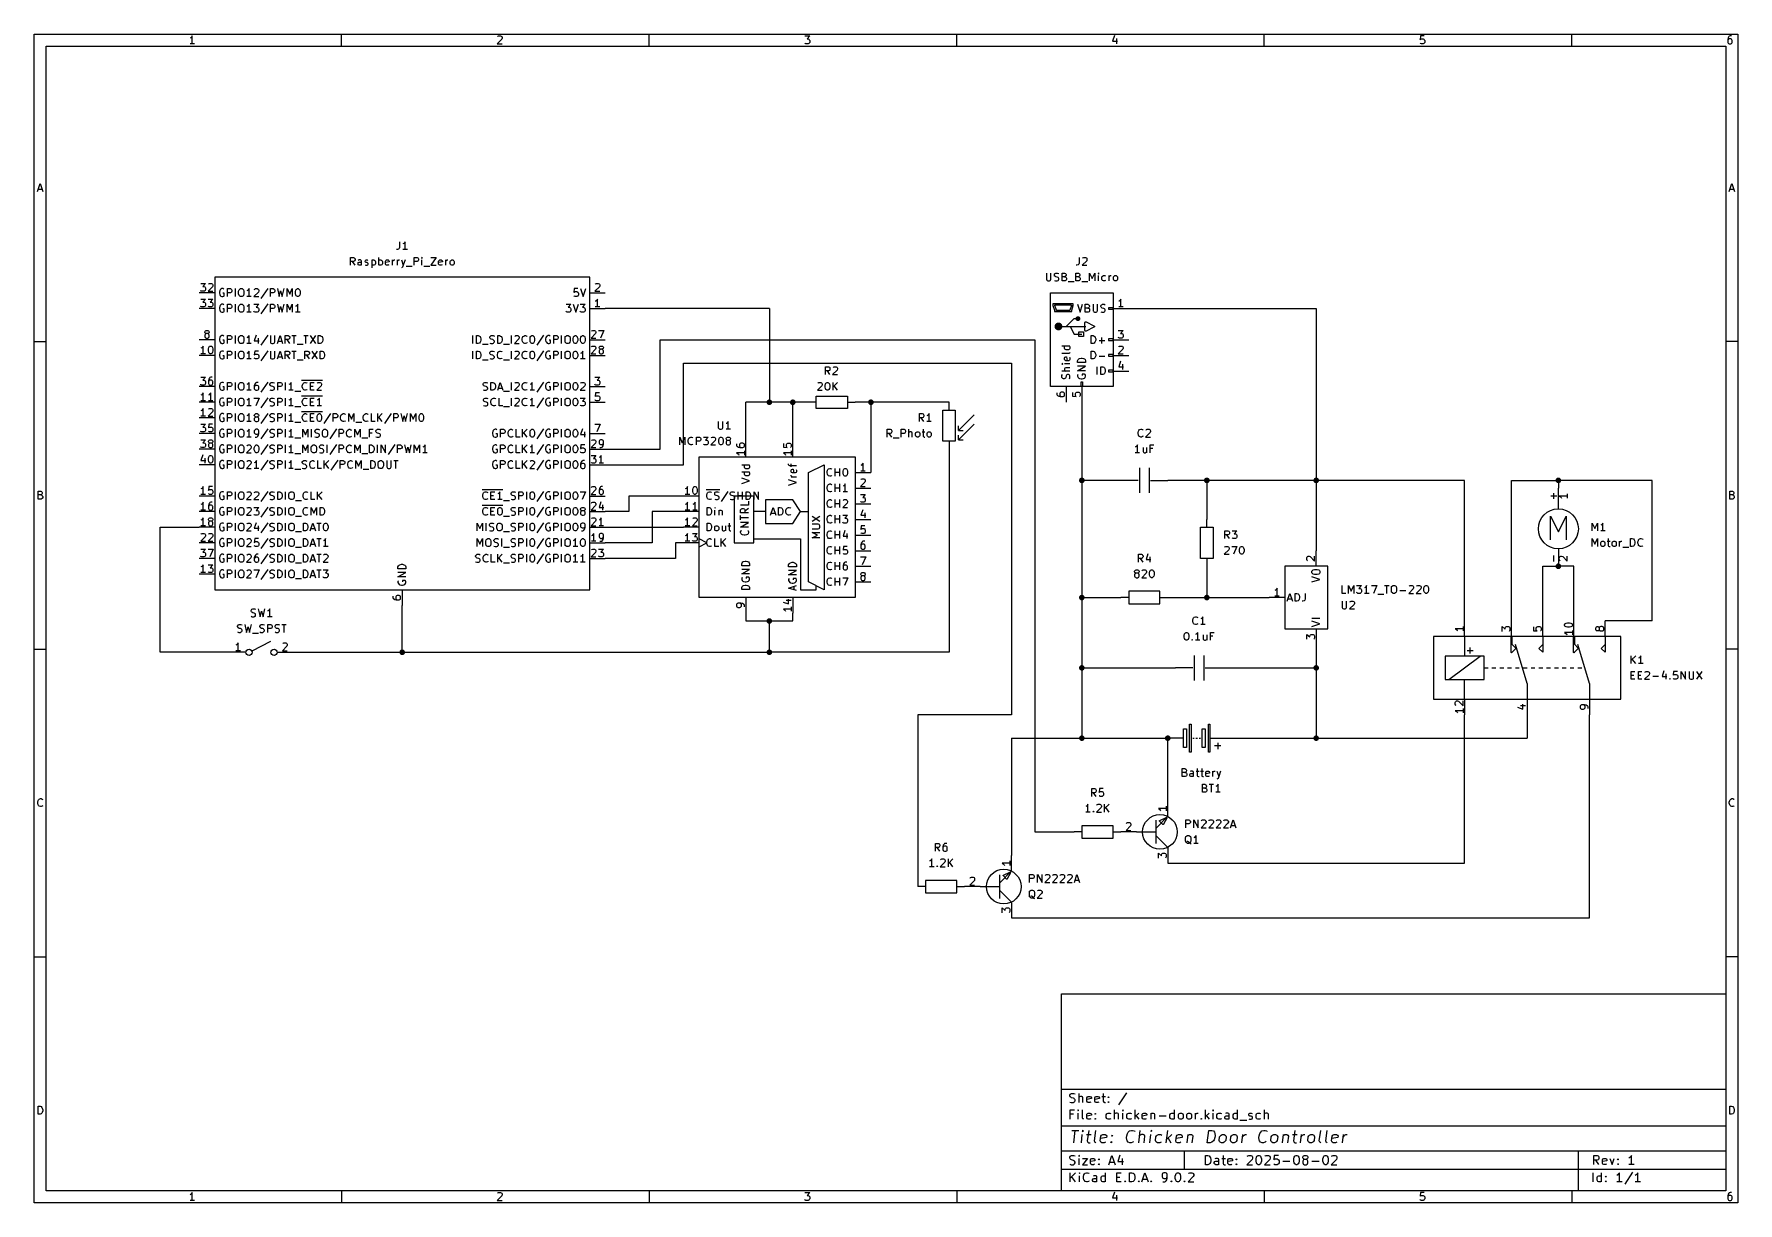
# Model space of a CAD drawing. Extents: x 0.4 to 11.3, y -7.9 to -0.4.
import ezdxf

# ---------------------------------------------------------------- set-up
doc = ezdxf.new("R2010")
doc.units = 0
doc.header["$MEASUREMENT"] = 0
for name, color, linetype in [('CYAN2', 4, 'CONTINUOUS'), ('GREEN3', 91, 'CONTINUOUS'), ('LYELLOW', 51, 'CONTINUOUS'), ('RED2', 1, 'CONTINUOUS'), ('RED3', 11, 'CONTINUOUS')]:
    doc.layers.add(name, color=color, linetype=linetype)

msp = doc.modelspace()

# ---------------------------------------------------------------- linework, layer by layer
at = {"layer": 'CYAN2', "linetype": 'CONTINUOUS'}
for p, q in [((2.733, -1.723), (2.733, -1.759)), ((2.733, -1.723), (2.733, -1.759)), ((2.76, -1.735), (2.755, -1.737)), ((2.76, -1.735), (2.755, -1.737)), ((2.764, -1.73), (2.76, -1.735)), ((2.764, -1.73), (2.76, -1.735)), ((2.769, -1.723), (2.764, -1.73)), ((2.769, -1.723), (2.764, -1.73)), ((2.769, -1.773), (2.769, -1.723)), ((2.769, -1.773), (2.769, -1.723)), ((2.419, -1.873), (2.419, -1.823)), ((2.419, -1.823), (2.438, -1.823)), ((2.419, -1.873), (2.419, -1.823)), ((2.419, -1.823), (2.438, -1.823)), ((2.438, -1.849), (2.419, -1.849)), ((2.438, -1.849), (2.419, -1.849)), ((2.448, -1.873), (2.431, -1.849)), ((2.448, -1.873), (2.431, -1.849)), ((2.438, -1.823), (2.443, -1.825)), ((2.438, -1.823), (2.443, -1.825)), ((2.443, -1.847), (2.438, -1.849)), ((2.443, -1.847), (2.438, -1.849)), ((2.443, -1.825), (2.445, -1.828)), ((2.443, -1.825), (2.445, -1.828)), ((2.445, -1.844), (2.443, -1.847)), ((2.445, -1.844), (2.443, -1.847)), ((2.445, -1.828), (2.448, -1.832)), ((2.445, -1.828), (2.448, -1.832)), ((2.448, -1.839), (2.445, -1.844)), ((2.448, -1.839), (2.445, -1.844)), ((2.448, -1.832), (2.448, -1.839)), ((2.448, -1.832), (2.448, -1.839)), ((2.474, -1.839), (2.469, -1.842)), ((2.474, -1.839), (2.469, -1.842)), ((2.469, -1.856), (2.474, -1.854)), ((2.469, -1.856), (2.474, -1.854)), ((2.483, -1.839), (2.474, -1.839)), ((2.483, -1.839), (2.474, -1.839)), ((2.474, -1.854), (2.486, -1.854)), ((2.474, -1.854), (2.486, -1.854)), ((2.488, -1.842), (2.483, -1.839)), ((2.488, -1.842), (2.483, -1.839)), ((2.486, -1.854), (2.49, -1.851)), ((2.486, -1.854), (2.49, -1.851)), ((2.49, -1.847), (2.488, -1.842)), ((2.49, -1.847), (2.488, -1.842)), ((2.49, -1.873), (2.49, -1.847)), ((2.49, -1.873), (2.49, -1.847)), ((2.512, -1.847), (2.514, -1.842)), ((2.512, -1.847), (2.514, -1.842)), ((2.512, -1.849), (2.512, -1.847)), ((2.512, -1.849), (2.512, -1.847)), ((2.514, -1.854), (2.512, -1.849)), ((2.514, -1.854), (2.512, -1.849)), ((2.514, -1.842), (2.519, -1.839)), ((2.514, -1.842), (2.519, -1.839)), ((2.519, -1.856), (2.514, -1.854)), ((2.519, -1.856), (2.514, -1.854)), ((2.519, -1.839), (2.526, -1.839)), ((2.519, -1.839), (2.526, -1.839)), ((2.526, -1.839), (2.531, -1.842)), ((2.526, -1.839), (2.531, -1.842)), ((2.555, -1.839), (2.555, -1.889)), ((2.555, -1.842), (2.56, -1.839)), ((2.555, -1.839), (2.555, -1.889)), ((2.555, -1.842), (2.56, -1.839)), ((2.56, -1.839), (2.569, -1.839)), ((2.56, -1.839), (2.569, -1.839)), ((2.569, -1.839), (2.574, -1.842)), ((2.569, -1.839), (2.574, -1.842)), ((2.574, -1.842), (2.576, -1.844)), ((2.574, -1.842), (2.576, -1.844)), ((2.576, -1.844), (2.579, -1.849)), ((2.576, -1.844), (2.579, -1.849)), ((2.579, -1.849), (2.579, -1.863)), ((2.579, -1.849), (2.579, -1.863)), ((2.6, -1.873), (2.6, -1.823)), ((2.6, -1.873), (2.6, -1.823)), ((2.6, -1.842), (2.605, -1.839)), ((2.6, -1.842), (2.605, -1.839)), ((2.605, -1.839), (2.614, -1.839)), ((2.605, -1.839), (2.614, -1.839)), ((2.614, -1.839), (2.619, -1.842)), ((2.614, -1.839), (2.619, -1.842)), ((2.619, -1.842), (2.621, -1.844)), ((2.619, -1.842), (2.621, -1.844)), ((2.621, -1.844), (2.624, -1.849)), ((2.621, -1.844), (2.624, -1.849)), ((2.624, -1.849), (2.624, -1.863)), ((2.624, -1.849), (2.624, -1.863)), ((2.643, -1.847), (2.645, -1.842)), ((2.643, -1.847), (2.645, -1.842)), ((2.643, -1.866), (2.643, -1.847)), ((2.643, -1.866), (2.643, -1.847)), ((2.667, -1.851), (2.643, -1.856)), ((2.667, -1.851), (2.643, -1.856)), ((2.645, -1.842), (2.65, -1.839)), ((2.645, -1.842), (2.65, -1.839)), ((2.65, -1.839), (2.66, -1.839)), ((2.65, -1.839), (2.66, -1.839)), ((2.66, -1.839), (2.664, -1.842)), ((2.66, -1.839), (2.664, -1.842)), ((2.664, -1.842), (2.667, -1.847)), ((2.664, -1.842), (2.667, -1.847)), ((2.667, -1.847), (2.667, -1.851)), ((2.667, -1.847), (2.667, -1.851)), ((2.688, -1.873), (2.688, -1.839)), ((2.688, -1.873), (2.688, -1.839)), ((2.688, -1.849), (2.69, -1.844)), ((2.688, -1.849), (2.69, -1.844)), ((2.69, -1.844), (2.693, -1.842)), ((2.69, -1.844), (2.693, -1.842)), ((2.693, -1.842), (2.698, -1.839)), ((2.693, -1.842), (2.698, -1.839)), ((2.698, -1.839), (2.702, -1.839)), ((2.698, -1.839), (2.702, -1.839)), ((2.719, -1.773), (2.714, -1.773)), ((2.719, -1.773), (2.714, -1.773)), ((2.726, -1.77), (2.719, -1.773)), ((2.726, -1.77), (2.719, -1.773)), ((2.719, -1.873), (2.719, -1.839)), ((2.719, -1.873), (2.719, -1.839)), ((2.719, -1.849), (2.721, -1.844)), ((2.719, -1.849), (2.721, -1.844)), ((2.721, -1.844), (2.724, -1.842)), ((2.721, -1.844), (2.724, -1.842)), ((2.724, -1.842), (2.729, -1.839)), ((2.724, -1.842), (2.729, -1.839)), ((2.731, -1.766), (2.726, -1.77)), ((2.731, -1.766), (2.726, -1.77)), ((2.729, -1.839), (2.733, -1.839)), ((2.729, -1.839), (2.733, -1.839)), ((2.733, -1.759), (2.731, -1.766)), ((2.733, -1.759), (2.731, -1.766)), ((2.745, -1.839), (2.757, -1.873)), ((2.745, -1.839), (2.757, -1.873)), ((2.783, -1.773), (2.755, -1.773)), ((2.783, -1.773), (2.755, -1.773)), ((2.769, -1.839), (2.757, -1.873)), ((2.769, -1.839), (2.757, -1.873)), ((2.826, -1.873), (2.826, -1.823)), ((2.826, -1.823), (2.845, -1.823)), ((2.826, -1.873), (2.826, -1.823)), ((2.826, -1.823), (2.845, -1.823)), ((2.845, -1.849), (2.826, -1.849)), ((2.845, -1.849), (2.826, -1.849)), ((2.845, -1.823), (2.85, -1.825)), ((2.845, -1.823), (2.85, -1.825)), ((2.85, -1.847), (2.845, -1.849)), ((2.85, -1.847), (2.845, -1.849)), ((2.85, -1.825), (2.852, -1.828)), ((2.85, -1.825), (2.852, -1.828)), ((2.852, -1.844), (2.85, -1.847)), ((2.852, -1.844), (2.85, -1.847)), ((2.852, -1.828), (2.855, -1.832)), ((2.852, -1.828), (2.855, -1.832)), ((2.855, -1.839), (2.852, -1.844)), ((2.855, -1.839), (2.852, -1.844)), ((2.855, -1.832), (2.855, -1.839)), ((2.855, -1.832), (2.855, -1.839)), ((2.876, -1.823), (2.874, -1.825)), ((2.876, -1.823), (2.874, -1.825)), ((2.874, -1.825), (2.876, -1.828)), ((2.874, -1.825), (2.876, -1.828)), ((2.879, -1.825), (2.876, -1.823)), ((2.876, -1.823), (2.876, -1.828)), ((2.879, -1.825), (2.876, -1.823)), ((2.876, -1.823), (2.876, -1.828)), ((2.876, -1.828), (2.879, -1.825)), ((2.876, -1.828), (2.879, -1.825)), ((2.876, -1.873), (2.876, -1.839)), ((2.876, -1.873), (2.876, -1.839)), ((2.933, -1.823), (2.967, -1.823)), ((2.967, -1.823), (2.933, -1.873)), ((2.933, -1.823), (2.967, -1.823)), ((2.967, -1.823), (2.933, -1.873)), ((2.983, -1.847), (2.986, -1.842)), ((2.983, -1.847), (2.986, -1.842)), ((2.983, -1.866), (2.983, -1.847)), ((2.983, -1.866), (2.983, -1.847)), ((3.007, -1.851), (2.983, -1.856)), ((3.007, -1.851), (2.983, -1.856)), ((2.986, -1.842), (2.99, -1.839)), ((2.986, -1.842), (2.99, -1.839)), ((2.99, -1.839), (3, -1.839)), ((2.99, -1.839), (3, -1.839)), ((3, -1.839), (3.005, -1.842)), ((3, -1.839), (3.005, -1.842)), ((3.005, -1.842), (3.007, -1.847)), ((3.005, -1.842), (3.007, -1.847)), ((3.007, -1.847), (3.007, -1.851)), ((3.007, -1.847), (3.007, -1.851)), ((3.029, -1.873), (3.029, -1.839)), ((3.029, -1.873), (3.029, -1.839)), ((3.029, -1.849), (3.031, -1.844)), ((3.029, -1.849), (3.031, -1.844)), ((3.031, -1.844), (3.033, -1.842)), ((3.031, -1.844), (3.033, -1.842)), ((3.033, -1.842), (3.038, -1.839)), ((3.033, -1.842), (3.038, -1.839)), ((3.038, -1.839), (3.043, -1.839)), ((3.038, -1.839), (3.043, -1.839)), ((3.057, -1.849), (3.06, -1.844)), ((3.057, -1.849), (3.06, -1.844)), ((3.057, -1.863), (3.057, -1.849)), ((3.057, -1.863), (3.057, -1.849)), ((3.06, -1.844), (3.062, -1.842)), ((3.06, -1.844), (3.062, -1.842)), ((3.062, -1.842), (3.067, -1.839)), ((3.062, -1.842), (3.067, -1.839)), ((3.067, -1.839), (3.074, -1.839)), ((3.067, -1.839), (3.074, -1.839)), ((3.074, -1.839), (3.079, -1.842)), ((3.074, -1.839), (3.079, -1.842)), ((3.079, -1.842), (3.081, -1.844)), ((3.079, -1.842), (3.081, -1.844)), ((3.081, -1.844), (3.083, -1.849)), ((3.081, -1.844), (3.083, -1.849)), ((3.083, -1.849), (3.083, -1.863)), ((3.083, -1.849), (3.083, -1.863)), ((7.083, -1.823), (7.083, -1.859)), ((7.131, -1.844), (7.102, -1.873)), ((7.105, -1.828), (7.107, -1.825)), ((7.107, -1.825), (7.112, -1.823)), ((7.112, -1.823), (7.124, -1.823)), ((7.124, -1.823), (7.129, -1.825)), ((7.129, -1.825), (7.131, -1.828)), ((7.131, -1.828), (7.133, -1.832)), ((7.133, -1.837), (7.131, -1.844)), ((7.133, -1.832), (7.133, -1.837)), ((2.467, -1.861), (2.469, -1.856)), ((2.467, -1.861), (2.469, -1.856)), ((2.467, -1.866), (2.467, -1.861)), ((2.467, -1.866), (2.467, -1.861)), ((2.469, -1.87), (2.467, -1.866)), ((2.469, -1.87), (2.467, -1.866)), ((2.474, -1.873), (2.469, -1.87)), ((2.474, -1.873), (2.469, -1.87)), ((2.486, -1.873), (2.474, -1.873)), ((2.486, -1.873), (2.474, -1.873)), ((2.49, -1.87), (2.486, -1.873)), ((2.49, -1.87), (2.486, -1.873)), ((2.512, -1.87), (2.517, -1.873)), ((2.512, -1.87), (2.517, -1.873)), ((2.517, -1.873), (2.526, -1.873)), ((2.517, -1.873), (2.526, -1.873)), ((2.526, -1.856), (2.519, -1.856)), ((2.526, -1.856), (2.519, -1.856)), ((2.531, -1.859), (2.526, -1.856)), ((2.531, -1.859), (2.526, -1.856)), ((2.526, -1.873), (2.531, -1.87)), ((2.526, -1.873), (2.531, -1.87)), ((2.533, -1.863), (2.531, -1.859)), ((2.533, -1.863), (2.531, -1.859)), ((2.531, -1.87), (2.533, -1.866)), ((2.531, -1.87), (2.533, -1.866)), ((2.533, -1.866), (2.533, -1.863)), ((2.533, -1.866), (2.533, -1.863)), ((2.56, -1.873), (2.555, -1.87)), ((2.56, -1.873), (2.555, -1.87)), ((2.569, -1.873), (2.56, -1.873)), ((2.569, -1.873), (2.56, -1.873)), ((2.574, -1.87), (2.569, -1.873)), ((2.574, -1.87), (2.569, -1.873)), ((2.576, -1.868), (2.574, -1.87)), ((2.576, -1.868), (2.574, -1.87)), ((2.579, -1.863), (2.576, -1.868)), ((2.579, -1.863), (2.576, -1.868)), ((2.605, -1.873), (2.6, -1.87)), ((2.605, -1.873), (2.6, -1.87)), ((2.614, -1.873), (2.605, -1.873)), ((2.614, -1.873), (2.605, -1.873)), ((2.619, -1.87), (2.614, -1.873)), ((2.619, -1.87), (2.614, -1.873)), ((2.621, -1.868), (2.619, -1.87)), ((2.621, -1.868), (2.619, -1.87)), ((2.624, -1.863), (2.621, -1.868)), ((2.624, -1.863), (2.621, -1.868)), ((2.645, -1.87), (2.643, -1.866)), ((2.645, -1.87), (2.643, -1.866)), ((2.65, -1.873), (2.645, -1.87)), ((2.65, -1.873), (2.645, -1.87)), ((2.66, -1.873), (2.65, -1.873)), ((2.66, -1.873), (2.65, -1.873)), ((2.664, -1.87), (2.66, -1.873)), ((2.664, -1.87), (2.66, -1.873)), ((2.75, -1.887), (2.745, -1.889)), ((2.75, -1.887), (2.745, -1.889)), ((2.752, -1.885), (2.75, -1.887)), ((2.752, -1.885), (2.75, -1.887)), ((2.757, -1.873), (2.752, -1.885)), ((2.757, -1.873), (2.752, -1.885)), ((2.776, -1.878), (2.814, -1.878)), ((2.776, -1.878), (2.814, -1.878)), ((2.888, -1.878), (2.926, -1.878)), ((2.888, -1.878), (2.926, -1.878)), ((2.933, -1.873), (2.967, -1.873)), ((2.933, -1.873), (2.967, -1.873)), ((2.986, -1.87), (2.983, -1.866)), ((2.986, -1.87), (2.983, -1.866)), ((2.99, -1.873), (2.986, -1.87)), ((2.99, -1.873), (2.986, -1.87)), ((3, -1.873), (2.99, -1.873)), ((3, -1.873), (2.99, -1.873)), ((3.005, -1.87), (3, -1.873)), ((3.005, -1.87), (3, -1.873)), ((3.06, -1.868), (3.057, -1.863)), ((3.06, -1.868), (3.057, -1.863)), ((3.062, -1.87), (3.06, -1.868)), ((3.062, -1.87), (3.06, -1.868)), ((3.067, -1.873), (3.062, -1.87)), ((3.067, -1.873), (3.062, -1.87)), ((3.074, -1.873), (3.067, -1.873)), ((3.074, -1.873), (3.067, -1.873)), ((3.079, -1.87), (3.074, -1.873)), ((3.079, -1.87), (3.074, -1.873)), ((3.081, -1.868), (3.079, -1.87)), ((3.081, -1.868), (3.079, -1.87)), ((3.083, -1.863), (3.081, -1.868)), ((3.083, -1.863), (3.081, -1.868)), ((6.874, -1.923), (6.874, -1.963)), ((6.902, -1.963), (6.902, -1.923)), ((6.924, -1.932), (6.926, -1.928)), ((6.924, -1.937), (6.924, -1.932)), ((6.926, -1.942), (6.924, -1.937)), ((6.926, -1.928), (6.929, -1.925)), ((6.929, -1.944), (6.926, -1.942)), ((6.929, -1.925), (6.933, -1.923)), ((6.933, -1.947), (6.929, -1.944)), ((6.933, -1.923), (6.945, -1.923)), ((6.943, -1.949), (6.933, -1.947)), ((6.948, -1.951), (6.943, -1.949)), ((6.945, -1.923), (6.952, -1.925)), ((6.95, -1.954), (6.948, -1.951)), ((6.952, -1.959), (6.95, -1.954)), ((6.952, -1.963), (6.952, -1.959)), ((6.974, -1.973), (6.974, -1.923)), ((6.974, -1.923), (6.99, -1.923)), ((6.99, -1.947), (6.974, -1.947)), ((6.99, -1.923), (6.995, -1.925)), ((6.995, -1.944), (6.99, -1.947)), ((6.99, -1.947), (6.998, -1.949)), ((6.995, -1.925), (6.998, -1.928)), ((6.998, -1.942), (6.995, -1.944)), ((6.998, -1.928), (7, -1.932)), ((7, -1.937), (6.998, -1.942)), ((6.998, -1.949), (7, -1.951)), ((7, -1.932), (7, -1.937)), ((7, -1.951), (7.002, -1.956)), ((7.002, -1.956), (7.002, -1.963)), ((7.062, -1.973), (7.062, -1.923)), ((7.062, -1.923), (7.079, -1.923)), ((7.079, -1.947), (7.062, -1.947)), ((7.069, -1.873), (7.064, -1.873)), ((7.076, -1.87), (7.069, -1.873)), ((7.081, -1.866), (7.076, -1.87)), ((7.079, -1.923), (7.083, -1.925)), ((7.083, -1.944), (7.079, -1.947)), ((7.079, -1.947), (7.086, -1.949)), ((7.083, -1.859), (7.081, -1.866)), ((7.083, -1.925), (7.086, -1.928)), ((7.086, -1.942), (7.083, -1.944)), ((7.086, -1.928), (7.088, -1.932)), ((7.088, -1.937), (7.086, -1.942)), ((7.086, -1.949), (7.088, -1.951)), ((7.088, -1.932), (7.088, -1.937)), ((7.088, -1.951), (7.09, -1.956)), ((7.09, -1.956), (7.09, -1.963)), ((7.102, -1.873), (7.133, -1.873)), ((7.15, -1.973), (7.15, -1.923)), ((7.15, -1.923), (7.167, -1.959)), ((7.167, -1.959), (7.183, -1.923)), ((7.183, -1.923), (7.183, -1.973)), ((7.207, -1.923), (7.205, -1.925)), ((7.205, -1.925), (7.207, -1.928)), ((7.21, -1.925), (7.207, -1.923)), ((7.207, -1.923), (7.207, -1.928)), ((7.207, -1.928), (7.21, -1.925)), ((7.207, -1.973), (7.207, -1.939)), ((7.229, -1.949), (7.231, -1.944)), ((7.229, -1.963), (7.229, -1.949)), ((7.231, -1.944), (7.233, -1.942)), ((7.233, -1.942), (7.238, -1.939)), ((7.238, -1.939), (7.248, -1.939)), ((7.248, -1.939), (7.252, -1.942)), ((7.274, -1.973), (7.274, -1.939)), ((7.274, -1.949), (7.276, -1.944)), ((7.276, -1.944), (7.279, -1.942)), ((7.279, -1.942), (7.283, -1.939)), ((7.283, -1.939), (7.288, -1.939)), ((7.302, -1.949), (7.305, -1.944)), ((7.302, -1.963), (7.302, -1.949)), ((7.305, -1.944), (7.307, -1.942)), ((7.307, -1.942), (7.312, -1.939)), ((7.312, -1.939), (7.319, -1.939)), ((7.319, -1.939), (7.324, -1.942)), ((7.324, -1.942), (7.326, -1.944)), ((7.326, -1.944), (7.329, -1.949)), ((7.329, -1.949), (7.329, -1.963)), ((1.582, -2.035), (1.58, -2.045)), ((1.582, -2.035), (1.58, -2.045)), ((1.58, -2.045), (1.58, -2.052)), ((1.58, -2.045), (1.58, -2.052)), ((1.58, -2.052), (1.582, -2.061)), ((1.58, -2.052), (1.582, -2.061)), ((1.584, -2.03), (1.582, -2.035)), ((1.584, -2.03), (1.582, -2.035)), ((1.582, -2.061), (1.584, -2.066)), ((1.582, -2.061), (1.584, -2.066)), ((1.589, -2.026), (1.584, -2.03)), ((1.589, -2.026), (1.584, -2.03)), ((1.584, -2.066), (1.589, -2.071)), ((1.584, -2.066), (1.589, -2.071)), ((1.596, -2.023), (1.589, -2.026)), ((1.596, -2.023), (1.589, -2.026)), ((1.589, -2.071), (1.596, -2.073)), ((1.589, -2.071), (1.596, -2.073)), ((1.603, -2.023), (1.596, -2.023)), ((1.603, -2.023), (1.596, -2.023)), ((1.61, -2.052), (1.601, -2.052)), ((1.61, -2.052), (1.601, -2.052)), ((1.601, -2.073), (1.608, -2.071)), ((1.601, -2.073), (1.608, -2.071)), ((1.608, -2.026), (1.603, -2.023)), ((1.608, -2.026), (1.603, -2.023)), ((1.608, -2.071), (1.61, -2.068)), ((1.608, -2.071), (1.61, -2.068)), ((1.61, -2.068), (1.61, -2.052)), ((1.61, -2.068), (1.61, -2.052)), ((1.632, -2.073), (1.632, -2.023)), ((1.632, -2.023), (1.651, -2.023)), ((1.632, -2.073), (1.632, -2.023)), ((1.632, -2.023), (1.651, -2.023)), ((1.651, -2.049), (1.632, -2.049)), ((1.651, -2.049), (1.632, -2.049)), ((1.651, -2.023), (1.656, -2.026)), ((1.651, -2.023), (1.656, -2.026)), ((1.656, -2.047), (1.651, -2.049)), ((1.656, -2.047), (1.651, -2.049)), ((1.656, -2.026), (1.658, -2.028)), ((1.656, -2.026), (1.658, -2.028)), ((1.658, -2.045), (1.656, -2.047)), ((1.658, -2.045), (1.656, -2.047)), ((1.658, -2.028), (1.66, -2.033)), ((1.658, -2.028), (1.66, -2.033)), ((1.66, -2.04), (1.658, -2.045)), ((1.66, -2.04), (1.658, -2.045)), ((1.66, -2.033), (1.66, -2.04)), ((1.66, -2.033), (1.66, -2.04)), ((1.682, -2.073), (1.682, -2.023)), ((1.682, -2.073), (1.682, -2.023)), ((1.703, -2.04), (1.706, -2.03)), ((1.703, -2.04), (1.706, -2.03)), ((1.703, -2.056), (1.703, -2.04)), ((1.703, -2.056), (1.703, -2.04)), ((1.706, -2.066), (1.703, -2.056)), ((1.706, -2.066), (1.703, -2.056)), ((1.706, -2.03), (1.71, -2.026)), ((1.706, -2.03), (1.71, -2.026)), ((1.71, -2.071), (1.706, -2.066)), ((1.71, -2.071), (1.706, -2.066)), ((1.71, -2.026), (1.715, -2.023)), ((1.71, -2.026), (1.715, -2.023)), ((1.715, -2.073), (1.71, -2.071)), ((1.715, -2.073), (1.71, -2.071)), ((1.715, -2.023), (1.725, -2.023)), ((1.715, -2.023), (1.725, -2.023)), ((1.725, -2.023), (1.73, -2.026)), ((1.725, -2.023), (1.73, -2.026)), ((1.73, -2.071), (1.725, -2.073)), ((1.73, -2.071), (1.725, -2.073)), ((1.73, -2.026), (1.734, -2.03)), ((1.73, -2.026), (1.734, -2.03)), ((1.734, -2.066), (1.73, -2.071)), ((1.734, -2.066), (1.73, -2.071)), ((1.734, -2.03), (1.737, -2.04)), ((1.734, -2.03), (1.737, -2.04)), ((1.737, -2.056), (1.734, -2.066)), ((1.737, -2.056), (1.734, -2.066)), ((1.737, -2.04), (1.737, -2.056)), ((1.737, -2.04), (1.737, -2.056)), ((1.76, -2.035), (1.756, -2.037)), ((1.76, -2.035), (1.756, -2.037)), ((1.765, -2.03), (1.76, -2.035)), ((1.765, -2.03), (1.76, -2.035)), ((1.77, -2.023), (1.765, -2.03)), ((1.77, -2.023), (1.765, -2.03)), ((1.77, -2.073), (1.77, -2.023)), ((1.77, -2.073), (1.77, -2.023)), ((1.83, -2.045), (1.801, -2.073)), ((1.83, -2.045), (1.801, -2.073)), ((1.803, -2.028), (1.806, -2.026)), ((1.803, -2.028), (1.806, -2.026)), ((1.806, -2.026), (1.81, -2.023)), ((1.806, -2.026), (1.81, -2.023)), ((1.81, -2.023), (1.822, -2.023)), ((1.81, -2.023), (1.822, -2.023)), ((1.822, -2.023), (1.827, -2.026)), ((1.822, -2.023), (1.827, -2.026)), ((1.827, -2.026), (1.83, -2.028)), ((1.827, -2.026), (1.83, -2.028)), ((1.83, -2.028), (1.832, -2.033)), ((1.83, -2.028), (1.832, -2.033)), ((1.832, -2.037), (1.83, -2.045)), ((1.832, -2.037), (1.83, -2.045)), ((1.832, -2.033), (1.832, -2.037)), ((1.832, -2.033), (1.832, -2.037)), ((1.889, -2.021), (1.846, -2.085)), ((1.889, -2.021), (1.846, -2.085)), ((1.906, -2.073), (1.906, -2.023)), ((1.906, -2.023), (1.925, -2.023)), ((1.906, -2.073), (1.906, -2.023)), ((1.906, -2.023), (1.925, -2.023)), ((1.925, -2.049), (1.906, -2.049)), ((1.925, -2.049), (1.906, -2.049)), ((1.925, -2.023), (1.93, -2.026)), ((1.925, -2.023), (1.93, -2.026)), ((1.93, -2.047), (1.925, -2.049)), ((1.93, -2.047), (1.925, -2.049)), ((1.93, -2.026), (1.932, -2.028)), ((1.93, -2.026), (1.932, -2.028)), ((1.932, -2.045), (1.93, -2.047)), ((1.932, -2.045), (1.93, -2.047)), ((1.932, -2.028), (1.934, -2.033)), ((1.932, -2.028), (1.934, -2.033)), ((1.934, -2.04), (1.932, -2.045)), ((1.934, -2.04), (1.932, -2.045)), ((1.934, -2.033), (1.934, -2.04)), ((1.934, -2.033), (1.934, -2.04)), ((1.951, -2.023), (1.963, -2.073)), ((1.951, -2.023), (1.963, -2.073)), ((1.963, -2.073), (1.972, -2.037)), ((1.963, -2.073), (1.972, -2.037)), ((1.972, -2.037), (1.982, -2.073)), ((1.972, -2.037), (1.982, -2.073)), ((1.982, -2.073), (1.994, -2.023)), ((1.982, -2.073), (1.994, -2.023)), ((2.013, -2.073), (2.013, -2.023)), ((2.013, -2.023), (2.03, -2.059)), ((2.013, -2.073), (2.013, -2.023)), ((2.013, -2.023), (2.03, -2.059)), ((2.03, -2.059), (2.046, -2.023)), ((2.03, -2.059), (2.046, -2.023)), ((2.046, -2.023), (2.046, -2.073)), ((2.046, -2.023), (2.046, -2.073)), ((2.068, -2.042), (2.07, -2.033)), ((2.068, -2.042), (2.07, -2.033)), ((2.068, -2.054), (2.068, -2.042)), ((2.068, -2.054), (2.068, -2.042)), ((2.07, -2.064), (2.068, -2.054)), ((2.07, -2.064), (2.068, -2.054)), ((2.07, -2.033), (2.072, -2.028)), ((2.07, -2.033), (2.072, -2.028)), ((2.072, -2.068), (2.07, -2.064)), ((2.072, -2.068), (2.07, -2.064)), ((2.072, -2.028), (2.075, -2.026)), ((2.072, -2.028), (2.075, -2.026)), ((2.075, -2.071), (2.072, -2.068)), ((2.075, -2.071), (2.072, -2.068)), ((2.075, -2.026), (2.08, -2.023)), ((2.075, -2.026), (2.08, -2.023)), ((2.08, -2.073), (2.075, -2.071)), ((2.08, -2.073), (2.075, -2.071)), ((2.08, -2.023), (2.084, -2.023)), ((2.08, -2.023), (2.084, -2.023)), ((2.084, -2.023), (2.089, -2.026)), ((2.084, -2.023), (2.089, -2.026)), ((2.089, -2.071), (2.084, -2.073)), ((2.089, -2.071), (2.084, -2.073)), ((2.089, -2.026), (2.091, -2.028)), ((2.089, -2.026), (2.091, -2.028)), ((2.091, -2.068), (2.089, -2.071)), ((2.091, -2.068), (2.089, -2.071)), ((2.091, -2.028), (2.094, -2.033)), ((2.091, -2.028), (2.094, -2.033)), ((2.094, -2.064), (2.091, -2.068)), ((2.094, -2.064), (2.091, -2.068)), ((2.094, -2.033), (2.096, -2.042)), ((2.094, -2.033), (2.096, -2.042)), ((2.096, -2.054), (2.094, -2.064)), ((2.096, -2.054), (2.094, -2.064)), ((2.096, -2.042), (2.096, -2.054)), ((2.096, -2.042), (2.096, -2.054)), ((3.851, -2.023), (3.849, -2.047)), ((3.851, -2.023), (3.849, -2.047)), ((3.849, -2.047), (3.851, -2.045)), ((3.849, -2.047), (3.851, -2.045)), ((3.851, -2.071), (3.849, -2.068)), ((3.851, -2.071), (3.849, -2.068)), ((3.875, -2.023), (3.851, -2.023)), ((3.875, -2.023), (3.851, -2.023)), ((3.851, -2.045), (3.856, -2.042)), ((3.851, -2.045), (3.856, -2.042)), ((3.856, -2.073), (3.851, -2.071)), ((3.856, -2.073), (3.851, -2.071)), ((3.856, -2.042), (3.868, -2.042)), ((3.856, -2.042), (3.868, -2.042)), ((3.868, -2.042), (3.873, -2.045)), ((3.868, -2.042), (3.873, -2.045)), ((3.873, -2.071), (3.868, -2.073)), ((3.873, -2.071), (3.868, -2.073)), ((3.873, -2.045), (3.875, -2.047)), ((3.873, -2.045), (3.875, -2.047)), ((3.875, -2.068), (3.873, -2.071)), ((3.875, -2.068), (3.873, -2.071)), ((3.875, -2.047), (3.878, -2.052)), ((3.875, -2.047), (3.878, -2.052)), ((3.878, -2.064), (3.875, -2.068)), ((3.878, -2.064), (3.875, -2.068)), ((3.878, -2.052), (3.878, -2.064)), ((3.878, -2.052), (3.878, -2.064)), ((3.892, -2.023), (3.909, -2.073)), ((3.892, -2.023), (3.909, -2.073)), ((3.909, -2.073), (3.925, -2.023)), ((3.909, -2.073), (3.925, -2.023)), ((6.874, -1.963), (6.876, -1.968)), ((6.876, -1.968), (6.879, -1.97)), ((6.879, -1.97), (6.883, -1.973)), ((6.883, -1.973), (6.893, -1.973)), ((6.893, -1.973), (6.898, -1.97)), ((6.898, -1.97), (6.9, -1.968)), ((6.9, -1.968), (6.902, -1.963)), ((6.924, -1.97), (6.931, -1.973)), ((6.931, -1.973), (6.943, -1.973)), ((6.943, -1.973), (6.948, -1.97)), ((6.948, -1.97), (6.95, -1.968)), ((6.95, -1.968), (6.952, -1.963)), ((6.993, -1.973), (6.974, -1.973)), ((6.998, -1.97), (6.993, -1.973)), ((7, -1.968), (6.998, -1.97)), ((7.002, -1.963), (7, -1.968)), ((7.012, -1.978), (7.05, -1.978)), ((7.081, -1.973), (7.062, -1.973)), ((7.086, -1.97), (7.081, -1.973)), ((7.088, -1.968), (7.086, -1.97)), ((7.09, -1.963), (7.088, -1.968)), ((7.1, -1.978), (7.138, -1.978)), ((7.231, -1.968), (7.229, -1.963)), ((7.233, -1.97), (7.231, -1.968)), ((7.238, -1.973), (7.233, -1.97)), ((7.248, -1.973), (7.238, -1.973)), ((7.252, -1.97), (7.248, -1.973)), ((7.305, -1.968), (7.302, -1.963)), ((7.307, -1.97), (7.305, -1.968)), ((7.312, -1.973), (7.307, -1.97)), ((7.319, -1.973), (7.312, -1.973)), ((7.324, -1.97), (7.319, -1.973)), ((7.326, -1.968), (7.324, -1.97)), ((7.329, -1.963), (7.326, -1.968)), ((1.582, -2.135), (1.58, -2.145)), ((1.582, -2.135), (1.58, -2.145)), ((1.58, -2.145), (1.58, -2.152)), ((1.58, -2.145), (1.58, -2.152)), ((1.58, -2.152), (1.582, -2.161)), ((1.58, -2.152), (1.582, -2.161)), ((1.584, -2.13), (1.582, -2.135)), ((1.584, -2.13), (1.582, -2.135)), ((1.582, -2.161), (1.584, -2.166)), ((1.582, -2.161), (1.584, -2.166)), ((1.589, -2.126), (1.584, -2.13)), ((1.589, -2.126), (1.584, -2.13)), ((1.584, -2.166), (1.589, -2.171)), ((1.584, -2.166), (1.589, -2.171)), ((1.596, -2.123), (1.589, -2.126)), ((1.596, -2.123), (1.589, -2.126)), ((1.589, -2.171), (1.596, -2.173)), ((1.589, -2.171), (1.596, -2.173)), ((1.596, -2.073), (1.601, -2.073)), ((1.596, -2.073), (1.601, -2.073)), ((1.603, -2.123), (1.596, -2.123)), ((1.603, -2.123), (1.596, -2.123)), ((1.596, -2.173), (1.601, -2.173)), ((1.596, -2.173), (1.601, -2.173)), ((1.61, -2.152), (1.601, -2.152)), ((1.61, -2.152), (1.601, -2.152)), ((1.601, -2.173), (1.608, -2.171)), ((1.601, -2.173), (1.608, -2.171)), ((1.608, -2.126), (1.603, -2.123)), ((1.608, -2.126), (1.603, -2.123)), ((1.608, -2.171), (1.61, -2.168)), ((1.608, -2.171), (1.61, -2.168)), ((1.61, -2.168), (1.61, -2.152)), ((1.61, -2.168), (1.61, -2.152)), ((1.632, -2.173), (1.632, -2.123)), ((1.632, -2.123), (1.651, -2.123)), ((1.632, -2.173), (1.632, -2.123)), ((1.632, -2.123), (1.651, -2.123)), ((1.651, -2.149), (1.632, -2.149)), ((1.651, -2.149), (1.632, -2.149)), ((1.651, -2.123), (1.656, -2.126)), ((1.651, -2.123), (1.656, -2.126)), ((1.656, -2.147), (1.651, -2.149)), ((1.656, -2.147), (1.651, -2.149)), ((1.656, -2.126), (1.658, -2.128)), ((1.656, -2.126), (1.658, -2.128)), ((1.658, -2.145), (1.656, -2.147)), ((1.658, -2.145), (1.656, -2.147)), ((1.658, -2.128), (1.66, -2.133)), ((1.658, -2.128), (1.66, -2.133)), ((1.66, -2.14), (1.658, -2.145)), ((1.66, -2.14), (1.658, -2.145)), ((1.66, -2.133), (1.66, -2.14)), ((1.66, -2.133), (1.66, -2.14)), ((1.682, -2.173), (1.682, -2.123)), ((1.682, -2.173), (1.682, -2.123)), ((1.703, -2.14), (1.706, -2.13)), ((1.703, -2.14), (1.706, -2.13)), ((1.703, -2.156), (1.703, -2.14)), ((1.703, -2.156), (1.703, -2.14)), ((1.706, -2.166), (1.703, -2.156)), ((1.706, -2.166), (1.703, -2.156)), ((1.706, -2.13), (1.71, -2.126)), ((1.706, -2.13), (1.71, -2.126)), ((1.71, -2.171), (1.706, -2.166)), ((1.71, -2.171), (1.706, -2.166)), ((1.71, -2.126), (1.715, -2.123)), ((1.71, -2.126), (1.715, -2.123)), ((1.715, -2.173), (1.71, -2.171)), ((1.715, -2.173), (1.71, -2.171)), ((1.725, -2.073), (1.715, -2.073)), ((1.725, -2.073), (1.715, -2.073)), ((1.715, -2.123), (1.725, -2.123)), ((1.715, -2.123), (1.725, -2.123)), ((1.725, -2.173), (1.715, -2.173)), ((1.725, -2.173), (1.715, -2.173)), ((1.725, -2.123), (1.73, -2.126)), ((1.725, -2.123), (1.73, -2.126)), ((1.73, -2.171), (1.725, -2.173)), ((1.73, -2.171), (1.725, -2.173)), ((1.73, -2.126), (1.734, -2.13)), ((1.73, -2.126), (1.734, -2.13)), ((1.734, -2.166), (1.73, -2.171)), ((1.734, -2.166), (1.73, -2.171)), ((1.734, -2.13), (1.737, -2.14)), ((1.734, -2.13), (1.737, -2.14)), ((1.737, -2.156), (1.734, -2.166)), ((1.737, -2.156), (1.734, -2.166)), ((1.737, -2.14), (1.737, -2.156)), ((1.737, -2.14), (1.737, -2.156)), ((1.784, -2.073), (1.756, -2.073)), ((1.784, -2.073), (1.756, -2.073)), ((1.76, -2.135), (1.756, -2.137)), ((1.76, -2.135), (1.756, -2.137)), ((1.784, -2.173), (1.756, -2.173)), ((1.784, -2.173), (1.756, -2.173)), ((1.765, -2.13), (1.76, -2.135)), ((1.765, -2.13), (1.76, -2.135)), ((1.77, -2.123), (1.765, -2.13)), ((1.77, -2.123), (1.765, -2.13)), ((1.77, -2.173), (1.77, -2.123)), ((1.77, -2.173), (1.77, -2.123)), ((1.801, -2.073), (1.832, -2.073)), ((1.801, -2.073), (1.832, -2.073)), ((1.801, -2.123), (1.832, -2.123)), ((1.801, -2.123), (1.832, -2.123)), ((1.803, -2.171), (1.801, -2.168)), ((1.803, -2.171), (1.801, -2.168)), ((1.808, -2.173), (1.803, -2.171)), ((1.808, -2.173), (1.803, -2.171)), ((1.822, -2.173), (1.808, -2.173)), ((1.822, -2.173), (1.808, -2.173)), ((1.832, -2.123), (1.815, -2.142)), ((1.832, -2.123), (1.815, -2.142)), ((1.815, -2.142), (1.822, -2.142)), ((1.815, -2.142), (1.822, -2.142)), ((1.822, -2.142), (1.827, -2.145)), ((1.822, -2.142), (1.827, -2.145)), ((1.827, -2.171), (1.822, -2.173)), ((1.827, -2.171), (1.822, -2.173)), ((1.827, -2.145), (1.83, -2.147)), ((1.827, -2.145), (1.83, -2.147)), ((1.83, -2.168), (1.827, -2.171)), ((1.83, -2.168), (1.827, -2.171)), ((1.83, -2.147), (1.832, -2.152)), ((1.83, -2.147), (1.832, -2.152)), ((1.832, -2.164), (1.83, -2.168)), ((1.832, -2.164), (1.83, -2.168)), ((1.832, -2.152), (1.832, -2.164)), ((1.832, -2.152), (1.832, -2.164)), ((1.889, -2.121), (1.846, -2.185)), ((1.889, -2.121), (1.846, -2.185)), ((1.906, -2.173), (1.906, -2.123)), ((1.906, -2.123), (1.925, -2.123)), ((1.906, -2.173), (1.906, -2.123)), ((1.906, -2.123), (1.925, -2.123)), ((1.925, -2.149), (1.906, -2.149)), ((1.925, -2.149), (1.906, -2.149)), ((1.925, -2.123), (1.93, -2.126)), ((1.925, -2.123), (1.93, -2.126)), ((1.93, -2.147), (1.925, -2.149)), ((1.93, -2.147), (1.925, -2.149)), ((1.93, -2.126), (1.932, -2.128)), ((1.93, -2.126), (1.932, -2.128)), ((1.932, -2.145), (1.93, -2.147)), ((1.932, -2.145), (1.93, -2.147)), ((1.932, -2.128), (1.934, -2.133)), ((1.932, -2.128), (1.934, -2.133)), ((1.934, -2.14), (1.932, -2.145)), ((1.934, -2.14), (1.932, -2.145)), ((1.934, -2.133), (1.934, -2.14)), ((1.934, -2.133), (1.934, -2.14)), ((1.951, -2.123), (1.963, -2.173)), ((1.951, -2.123), (1.963, -2.173)), ((1.963, -2.173), (1.972, -2.137)), ((1.963, -2.173), (1.972, -2.137)), ((1.972, -2.137), (1.982, -2.173)), ((1.972, -2.137), (1.982, -2.173)), ((1.982, -2.173), (1.994, -2.123)), ((1.982, -2.173), (1.994, -2.123)), ((2.013, -2.173), (2.013, -2.123)), ((2.013, -2.123), (2.03, -2.159)), ((2.013, -2.173), (2.013, -2.123)), ((2.013, -2.123), (2.03, -2.159)), ((2.03, -2.159), (2.046, -2.123)), ((2.03, -2.159), (2.046, -2.123)), ((2.046, -2.123), (2.046, -2.173)), ((2.046, -2.123), (2.046, -2.173)), ((2.072, -2.135), (2.068, -2.137)), ((2.072, -2.135), (2.068, -2.137)), ((2.096, -2.173), (2.068, -2.173)), ((2.096, -2.173), (2.068, -2.173)), ((2.077, -2.13), (2.072, -2.135)), ((2.077, -2.13), (2.072, -2.135)), ((2.082, -2.123), (2.077, -2.13)), ((2.082, -2.123), (2.077, -2.13)), ((2.084, -2.073), (2.08, -2.073)), ((2.084, -2.073), (2.08, -2.073)), ((2.082, -2.173), (2.082, -2.123)), ((2.082, -2.173), (2.082, -2.123)), ((3.799, -2.123), (3.83, -2.123)), ((3.799, -2.123), (3.83, -2.123)), ((3.801, -2.171), (3.799, -2.168)), ((3.801, -2.171), (3.799, -2.168)), ((3.806, -2.173), (3.801, -2.171)), ((3.806, -2.173), (3.801, -2.171)), ((3.82, -2.173), (3.806, -2.173)), ((3.82, -2.173), (3.806, -2.173)), ((3.83, -2.123), (3.813, -2.142)), ((3.83, -2.123), (3.813, -2.142)), ((3.813, -2.142), (3.82, -2.142)), ((3.813, -2.142), (3.82, -2.142)), ((3.82, -2.142), (3.825, -2.145)), ((3.82, -2.142), (3.825, -2.145)), ((3.825, -2.171), (3.82, -2.173)), ((3.825, -2.171), (3.82, -2.173)), ((3.825, -2.145), (3.828, -2.147)), ((3.825, -2.145), (3.828, -2.147)), ((3.828, -2.168), (3.825, -2.171)), ((3.828, -2.168), (3.825, -2.171)), ((3.828, -2.147), (3.83, -2.152)), ((3.828, -2.147), (3.83, -2.152)), ((3.83, -2.164), (3.828, -2.168)), ((3.83, -2.164), (3.828, -2.168)), ((3.83, -2.152), (3.83, -2.164)), ((3.83, -2.152), (3.83, -2.164)), ((3.844, -2.123), (3.861, -2.173)), ((3.844, -2.123), (3.861, -2.173)), ((3.868, -2.073), (3.856, -2.073)), ((3.868, -2.073), (3.856, -2.073)), ((3.861, -2.173), (3.878, -2.123)), ((3.861, -2.173), (3.878, -2.123)), ((3.89, -2.123), (3.92, -2.123)), ((3.89, -2.123), (3.92, -2.123)), ((3.892, -2.171), (3.89, -2.168)), ((3.892, -2.171), (3.89, -2.168)), ((3.897, -2.173), (3.892, -2.171)), ((3.897, -2.173), (3.892, -2.171)), ((3.911, -2.173), (3.897, -2.173)), ((3.911, -2.173), (3.897, -2.173)), ((3.92, -2.123), (3.904, -2.142)), ((3.92, -2.123), (3.904, -2.142)), ((3.904, -2.142), (3.911, -2.142)), ((3.904, -2.142), (3.911, -2.142)), ((3.911, -2.142), (3.916, -2.145)), ((3.911, -2.142), (3.916, -2.145)), ((3.916, -2.171), (3.911, -2.173)), ((3.916, -2.171), (3.911, -2.173)), ((3.916, -2.145), (3.918, -2.147)), ((3.916, -2.145), (3.918, -2.147)), ((3.918, -2.168), (3.916, -2.171)), ((3.918, -2.168), (3.916, -2.171)), ((3.918, -2.147), (3.92, -2.152)), ((3.918, -2.147), (3.92, -2.152)), ((3.92, -2.164), (3.918, -2.168)), ((3.92, -2.164), (3.918, -2.168)), ((3.92, -2.152), (3.92, -2.164)), ((3.92, -2.152), (3.92, -2.164)), ((7.072, -2.123), (7.089, -2.173)), ((7.089, -2.173), (7.105, -2.123)), ((7.122, -2.173), (7.122, -2.123)), ((7.122, -2.123), (7.139, -2.123)), ((7.139, -2.147), (7.122, -2.147)), ((7.141, -2.173), (7.122, -2.173)), ((7.139, -2.123), (7.143, -2.126)), ((7.143, -2.145), (7.139, -2.147)), ((7.139, -2.147), (7.146, -2.149)), ((7.146, -2.171), (7.141, -2.173)), ((7.143, -2.126), (7.146, -2.128)), ((7.146, -2.142), (7.143, -2.145)), ((7.146, -2.128), (7.148, -2.133)), ((7.148, -2.137), (7.146, -2.142)), ((7.146, -2.149), (7.148, -2.152)), ((7.148, -2.168), (7.146, -2.171)), ((7.148, -2.133), (7.148, -2.137)), ((7.148, -2.152), (7.15, -2.156)), ((7.15, -2.164), (7.148, -2.168)), ((7.15, -2.156), (7.15, -2.164)), ((7.172, -2.123), (7.172, -2.164)), ((7.172, -2.164), (7.174, -2.168)), ((7.174, -2.168), (7.177, -2.171)), ((7.177, -2.171), (7.181, -2.173)), ((7.181, -2.173), (7.191, -2.173)), ((7.191, -2.173), (7.196, -2.171)), ((7.196, -2.171), (7.198, -2.168)), ((7.198, -2.168), (7.2, -2.164)), ((7.2, -2.164), (7.2, -2.123)), ((7.222, -2.133), (7.224, -2.128)), ((7.222, -2.137), (7.222, -2.133)), ((7.224, -2.142), (7.222, -2.137)), ((7.222, -2.171), (7.229, -2.173)), ((7.224, -2.128), (7.227, -2.126)), ((7.227, -2.145), (7.224, -2.142)), ((7.227, -2.126), (7.231, -2.123)), ((7.231, -2.147), (7.227, -2.145)), ((7.229, -2.173), (7.241, -2.173)), ((7.231, -2.123), (7.243, -2.123)), ((7.241, -2.149), (7.231, -2.147)), ((7.246, -2.152), (7.241, -2.149)), ((7.241, -2.173), (7.246, -2.171)), ((7.243, -2.123), (7.25, -2.126)), ((7.248, -2.154), (7.246, -2.152)), ((7.246, -2.171), (7.248, -2.168)), ((7.25, -2.159), (7.248, -2.154)), ((7.248, -2.168), (7.25, -2.164)), ((7.25, -2.164), (7.25, -2.159)), ((1.582, -2.335), (1.58, -2.345)), ((1.582, -2.335), (1.58, -2.345)), ((1.58, -2.345), (1.58, -2.352)), ((1.58, -2.345), (1.58, -2.352)), ((1.58, -2.352), (1.582, -2.361)), ((1.58, -2.352), (1.582, -2.361)), ((1.584, -2.33), (1.582, -2.335)), ((1.584, -2.33), (1.582, -2.335)), ((1.582, -2.361), (1.584, -2.366)), ((1.582, -2.361), (1.584, -2.366)), ((1.589, -2.326), (1.584, -2.33)), ((1.589, -2.326), (1.584, -2.33)), ((1.584, -2.366), (1.589, -2.371)), ((1.584, -2.366), (1.589, -2.371)), ((1.596, -2.323), (1.589, -2.326)), ((1.596, -2.323), (1.589, -2.326)), ((1.589, -2.371), (1.596, -2.373)), ((1.589, -2.371), (1.596, -2.373)), ((1.603, -2.323), (1.596, -2.323)), ((1.603, -2.323), (1.596, -2.323)), ((1.596, -2.373), (1.601, -2.373)), ((1.596, -2.373), (1.601, -2.373)), ((1.61, -2.352), (1.601, -2.352)), ((1.61, -2.352), (1.601, -2.352)), ((1.601, -2.373), (1.608, -2.371)), ((1.601, -2.373), (1.608, -2.371)), ((1.608, -2.326), (1.603, -2.323)), ((1.608, -2.326), (1.603, -2.323)), ((1.608, -2.371), (1.61, -2.368)), ((1.608, -2.371), (1.61, -2.368)), ((1.61, -2.368), (1.61, -2.352)), ((1.61, -2.368), (1.61, -2.352)), ((1.632, -2.373), (1.632, -2.323)), ((1.632, -2.323), (1.651, -2.323)), ((1.632, -2.373), (1.632, -2.323)), ((1.632, -2.323), (1.651, -2.323)), ((1.651, -2.349), (1.632, -2.349)), ((1.651, -2.349), (1.632, -2.349)), ((1.651, -2.323), (1.656, -2.326)), ((1.651, -2.323), (1.656, -2.326)), ((1.656, -2.347), (1.651, -2.349)), ((1.656, -2.347), (1.651, -2.349)), ((1.656, -2.326), (1.658, -2.328)), ((1.656, -2.326), (1.658, -2.328)), ((1.658, -2.345), (1.656, -2.347)), ((1.658, -2.345), (1.656, -2.347)), ((1.658, -2.328), (1.66, -2.333)), ((1.658, -2.328), (1.66, -2.333)), ((1.66, -2.34), (1.658, -2.345)), ((1.66, -2.34), (1.658, -2.345)), ((1.66, -2.333), (1.66, -2.34)), ((1.66, -2.333), (1.66, -2.34)), ((1.682, -2.373), (1.682, -2.323)), ((1.682, -2.373), (1.682, -2.323)), ((1.703, -2.34), (1.706, -2.33)), ((1.703, -2.34), (1.706, -2.33)), ((1.703, -2.356), (1.703, -2.34)), ((1.703, -2.356), (1.703, -2.34)), ((1.706, -2.366), (1.703, -2.356)), ((1.706, -2.366), (1.703, -2.356)), ((1.706, -2.33), (1.71, -2.326)), ((1.706, -2.33), (1.71, -2.326)), ((1.71, -2.371), (1.706, -2.366)), ((1.71, -2.371), (1.706, -2.366)), ((1.71, -2.326), (1.715, -2.323)), ((1.71, -2.326), (1.715, -2.323)), ((1.715, -2.373), (1.71, -2.371)), ((1.715, -2.373), (1.71, -2.371)), ((1.715, -2.323), (1.725, -2.323)), ((1.715, -2.323), (1.725, -2.323)), ((1.725, -2.373), (1.715, -2.373)), ((1.725, -2.373), (1.715, -2.373)), ((1.725, -2.323), (1.73, -2.326)), ((1.725, -2.323), (1.73, -2.326)), ((1.73, -2.371), (1.725, -2.373)), ((1.73, -2.371), (1.725, -2.373)), ((1.73, -2.326), (1.734, -2.33)), ((1.73, -2.326), (1.734, -2.33)), ((1.734, -2.366), (1.73, -2.371)), ((1.734, -2.366), (1.73, -2.371)), ((1.734, -2.33), (1.737, -2.34)), ((1.734, -2.33), (1.737, -2.34)), ((1.737, -2.356), (1.734, -2.366)), ((1.737, -2.356), (1.734, -2.366)), ((1.737, -2.34), (1.737, -2.356)), ((1.737, -2.34), (1.737, -2.356)), ((1.76, -2.335), (1.756, -2.337)), ((1.76, -2.335), (1.756, -2.337)), ((1.784, -2.373), (1.756, -2.373)), ((1.784, -2.373), (1.756, -2.373)), ((1.765, -2.33), (1.76, -2.335)), ((1.765, -2.33), (1.76, -2.335)), ((1.77, -2.323), (1.765, -2.33)), ((1.77, -2.323), (1.765, -2.33)), ((1.77, -2.373), (1.77, -2.323)), ((1.77, -2.373), (1.77, -2.323)), ((1.815, -2.321), (1.803, -2.356)), ((1.815, -2.321), (1.803, -2.356)), ((1.803, -2.356), (1.834, -2.356)), ((1.803, -2.356), (1.834, -2.356)), ((1.827, -2.34), (1.827, -2.373)), ((1.827, -2.34), (1.827, -2.373)), ((1.889, -2.321), (1.846, -2.385)), ((1.889, -2.321), (1.846, -2.385)), ((1.906, -2.323), (1.906, -2.364)), ((1.906, -2.323), (1.906, -2.364)), ((1.906, -2.364), (1.908, -2.368)), ((1.906, -2.364), (1.908, -2.368)), ((1.908, -2.368), (1.91, -2.371)), ((1.908, -2.368), (1.91, -2.371)), ((1.91, -2.371), (1.915, -2.373)), ((1.91, -2.371), (1.915, -2.373)), ((1.915, -2.373), (1.925, -2.373)), ((1.915, -2.373), (1.925, -2.373)), ((1.925, -2.373), (1.93, -2.371)), ((1.925, -2.373), (1.93, -2.371)), ((1.93, -2.371), (1.932, -2.368)), ((1.93, -2.371), (1.932, -2.368)), ((1.932, -2.368), (1.934, -2.364)), ((1.932, -2.368), (1.934, -2.364)), ((1.934, -2.364), (1.934, -2.323)), ((1.934, -2.364), (1.934, -2.323)), ((1.951, -2.373), (1.968, -2.323)), ((1.951, -2.373), (1.968, -2.323)), ((1.956, -2.359), (1.98, -2.359)), ((1.956, -2.359), (1.98, -2.359)), ((1.968, -2.323), (1.984, -2.373)), ((1.968, -2.323), (1.984, -2.373)), ((2.001, -2.373), (2.001, -2.323)), ((2.001, -2.323), (2.02, -2.323)), ((2.001, -2.373), (2.001, -2.323)), ((2.001, -2.323), (2.02, -2.323)), ((2.02, -2.349), (2.001, -2.349)), ((2.02, -2.349), (2.001, -2.349)), ((2.03, -2.373), (2.013, -2.349)), ((2.03, -2.373), (2.013, -2.349)), ((2.02, -2.323), (2.025, -2.326)), ((2.02, -2.323), (2.025, -2.326)), ((2.025, -2.347), (2.02, -2.349)), ((2.025, -2.347), (2.02, -2.349)), ((2.025, -2.326), (2.027, -2.328)), ((2.025, -2.326), (2.027, -2.328)), ((2.027, -2.345), (2.025, -2.347)), ((2.027, -2.345), (2.025, -2.347)), ((2.027, -2.328), (2.03, -2.333)), ((2.027, -2.328), (2.03, -2.333)), ((2.03, -2.34), (2.027, -2.345)), ((2.03, -2.34), (2.027, -2.345)), ((2.03, -2.333), (2.03, -2.34)), ((2.03, -2.333), (2.03, -2.34)), ((2.044, -2.323), (2.072, -2.323)), ((2.044, -2.323), (2.072, -2.323)), ((2.058, -2.373), (2.058, -2.323)), ((2.058, -2.373), (2.058, -2.323)), ((2.077, -2.378), (2.115, -2.378)), ((2.077, -2.378), (2.115, -2.378)), ((2.12, -2.323), (2.149, -2.323)), ((2.12, -2.323), (2.149, -2.323)), ((2.134, -2.373), (2.134, -2.323)), ((2.134, -2.373), (2.134, -2.323)), ((2.16, -2.323), (2.194, -2.373)), ((2.194, -2.323), (2.16, -2.373)), ((2.16, -2.323), (2.194, -2.373)), ((2.194, -2.323), (2.16, -2.373)), ((2.213, -2.373), (2.213, -2.323)), ((2.213, -2.323), (2.225, -2.323)), ((2.213, -2.373), (2.213, -2.323)), ((2.213, -2.323), (2.225, -2.323)), ((2.225, -2.373), (2.213, -2.373)), ((2.225, -2.373), (2.213, -2.373)), ((2.225, -2.323), (2.232, -2.326)), ((2.225, -2.323), (2.232, -2.326)), ((2.232, -2.371), (2.225, -2.373)), ((2.232, -2.371), (2.225, -2.373)), ((2.232, -2.326), (2.237, -2.33)), ((2.232, -2.326), (2.237, -2.33)), ((2.237, -2.366), (2.232, -2.371)), ((2.237, -2.366), (2.232, -2.371)), ((2.237, -2.33), (2.239, -2.335)), ((2.237, -2.33), (2.239, -2.335)), ((2.239, -2.361), (2.237, -2.366)), ((2.239, -2.361), (2.237, -2.366)), ((2.239, -2.335), (2.241, -2.345)), ((2.239, -2.335), (2.241, -2.345)), ((2.241, -2.352), (2.239, -2.361)), ((2.241, -2.352), (2.239, -2.361)), ((2.241, -2.345), (2.241, -2.352)), ((2.241, -2.345), (2.241, -2.352)), ((3.201, -2.373), (3.201, -2.323)), ((3.201, -2.373), (3.201, -2.323)), ((3.225, -2.373), (3.225, -2.323)), ((3.225, -2.323), (3.237, -2.323)), ((3.225, -2.373), (3.225, -2.323)), ((3.225, -2.323), (3.237, -2.323)), ((3.237, -2.373), (3.225, -2.373)), ((3.237, -2.373), (3.225, -2.373)), ((3.237, -2.323), (3.244, -2.326)), ((3.237, -2.323), (3.244, -2.326)), ((3.244, -2.371), (3.237, -2.373)), ((3.244, -2.371), (3.237, -2.373)), ((3.244, -2.326), (3.249, -2.33)), ((3.244, -2.326), (3.249, -2.33)), ((3.249, -2.366), (3.244, -2.371)), ((3.249, -2.366), (3.244, -2.371)), ((3.249, -2.33), (3.251, -2.335)), ((3.249, -2.33), (3.251, -2.335)), ((3.251, -2.361), (3.249, -2.366)), ((3.251, -2.361), (3.249, -2.366)), ((3.251, -2.335), (3.254, -2.345)), ((3.251, -2.335), (3.254, -2.345)), ((3.254, -2.352), (3.251, -2.361)), ((3.254, -2.352), (3.251, -2.361)), ((3.254, -2.345), (3.254, -2.352)), ((3.254, -2.345), (3.254, -2.352)), ((3.263, -2.378), (3.301, -2.378)), ((3.263, -2.378), (3.301, -2.378)), ((3.311, -2.333), (3.313, -2.328)), ((3.311, -2.333), (3.313, -2.328)), ((3.311, -2.337), (3.311, -2.333)), ((3.311, -2.337), (3.311, -2.333)), ((3.313, -2.342), (3.311, -2.337)), ((3.313, -2.342), (3.311, -2.337)), ((3.311, -2.371), (3.318, -2.373)), ((3.311, -2.371), (3.318, -2.373)), ((3.313, -2.328), (3.316, -2.326)), ((3.313, -2.328), (3.316, -2.326)), ((3.316, -2.345), (3.313, -2.342)), ((3.316, -2.345), (3.313, -2.342)), ((3.316, -2.326), (3.32, -2.323)), ((3.316, -2.326), (3.32, -2.323)), ((3.32, -2.347), (3.316, -2.345)), ((3.32, -2.347), (3.316, -2.345)), ((3.318, -2.373), (3.33, -2.373)), ((3.318, -2.373), (3.33, -2.373)), ((3.32, -2.323), (3.332, -2.323)), ((3.32, -2.323), (3.332, -2.323)), ((3.33, -2.349), (3.32, -2.347)), ((3.33, -2.349), (3.32, -2.347)), ((3.335, -2.352), (3.33, -2.349)), ((3.335, -2.352), (3.33, -2.349)), ((3.33, -2.373), (3.335, -2.371)), ((3.33, -2.373), (3.335, -2.371)), ((3.332, -2.323), (3.34, -2.326)), ((3.332, -2.323), (3.34, -2.326)), ((3.337, -2.354), (3.335, -2.352)), ((3.337, -2.354), (3.335, -2.352)), ((3.335, -2.371), (3.337, -2.368)), ((3.335, -2.371), (3.337, -2.368)), ((3.34, -2.359), (3.337, -2.354)), ((3.34, -2.359), (3.337, -2.354)), ((3.337, -2.368), (3.34, -2.364)), ((3.337, -2.368), (3.34, -2.364)), ((3.34, -2.364), (3.34, -2.359)), ((3.34, -2.364), (3.34, -2.359)), ((3.361, -2.373), (3.361, -2.323)), ((3.361, -2.323), (3.373, -2.323)), ((3.361, -2.373), (3.361, -2.323)), ((3.361, -2.323), (3.373, -2.323)), ((3.373, -2.373), (3.361, -2.373)), ((3.373, -2.373), (3.361, -2.373)), ((3.373, -2.323), (3.38, -2.326)), ((3.373, -2.323), (3.38, -2.326)), ((3.38, -2.371), (3.373, -2.373)), ((3.38, -2.371), (3.373, -2.373)), ((3.38, -2.326), (3.385, -2.33)), ((3.38, -2.326), (3.385, -2.33)), ((3.385, -2.366), (3.38, -2.371)), ((3.385, -2.366), (3.38, -2.371)), ((3.385, -2.33), (3.387, -2.335)), ((3.385, -2.33), (3.387, -2.335)), ((3.387, -2.361), (3.385, -2.366)), ((3.387, -2.361), (3.385, -2.366)), ((3.387, -2.335), (3.39, -2.345)), ((3.387, -2.335), (3.39, -2.345)), ((3.39, -2.352), (3.387, -2.361)), ((3.39, -2.352), (3.387, -2.361)), ((3.39, -2.345), (3.39, -2.352)), ((3.39, -2.345), (3.39, -2.352)), ((3.399, -2.378), (3.437, -2.378)), ((3.399, -2.378), (3.437, -2.378)), ((3.449, -2.373), (3.449, -2.323)), ((3.449, -2.373), (3.449, -2.323)), ((3.497, -2.345), (3.468, -2.373)), ((3.497, -2.345), (3.468, -2.373)), ((3.468, -2.373), (3.499, -2.373)), ((3.468, -2.373), (3.499, -2.373)), ((3.47, -2.328), (3.473, -2.326)), ((3.47, -2.328), (3.473, -2.326)), ((3.473, -2.326), (3.478, -2.323)), ((3.473, -2.326), (3.478, -2.323)), ((3.478, -2.323), (3.49, -2.323)), ((3.478, -2.323), (3.49, -2.323)), ((3.49, -2.323), (3.494, -2.326)), ((3.49, -2.323), (3.494, -2.326)), ((3.494, -2.326), (3.497, -2.328)), ((3.494, -2.326), (3.497, -2.328)), ((3.497, -2.328), (3.499, -2.333)), ((3.497, -2.328), (3.499, -2.333)), ((3.499, -2.337), (3.497, -2.345)), ((3.499, -2.337), (3.497, -2.345)), ((3.499, -2.333), (3.499, -2.337)), ((3.499, -2.333), (3.499, -2.337)), ((3.518, -2.345), (3.52, -2.335)), ((3.518, -2.345), (3.52, -2.335)), ((3.518, -2.352), (3.518, -2.345)), ((3.518, -2.352), (3.518, -2.345)), ((3.52, -2.361), (3.518, -2.352)), ((3.52, -2.361), (3.518, -2.352)), ((3.52, -2.335), (3.523, -2.33)), ((3.52, -2.335), (3.523, -2.33)), ((3.523, -2.366), (3.52, -2.361)), ((3.523, -2.366), (3.52, -2.361)), ((3.523, -2.33), (3.528, -2.326)), ((3.523, -2.33), (3.528, -2.326)), ((3.528, -2.371), (3.523, -2.366)), ((3.528, -2.371), (3.523, -2.366)), ((3.528, -2.326), (3.535, -2.323)), ((3.528, -2.326), (3.535, -2.323)), ((3.535, -2.373), (3.528, -2.371)), ((3.535, -2.373), (3.528, -2.371)), ((3.535, -2.323), (3.54, -2.323)), ((3.535, -2.323), (3.54, -2.323)), ((3.54, -2.373), (3.535, -2.373)), ((3.54, -2.373), (3.535, -2.373)), ((3.54, -2.323), (3.547, -2.326)), ((3.54, -2.323), (3.547, -2.326)), ((3.547, -2.371), (3.54, -2.373)), ((3.547, -2.371), (3.54, -2.373)), ((3.547, -2.326), (3.549, -2.328)), ((3.547, -2.326), (3.549, -2.328)), ((3.549, -2.368), (3.547, -2.371)), ((3.549, -2.368), (3.547, -2.371)), ((3.568, -2.342), (3.57, -2.333)), ((3.568, -2.342), (3.57, -2.333)), ((3.568, -2.354), (3.568, -2.342)), ((3.568, -2.354), (3.568, -2.342)), ((3.57, -2.364), (3.568, -2.354)), ((3.57, -2.364), (3.568, -2.354)), ((3.57, -2.333), (3.573, -2.328)), ((3.57, -2.333), (3.573, -2.328)), ((3.573, -2.368), (3.57, -2.364)), ((3.573, -2.368), (3.57, -2.364)), ((3.573, -2.328), (3.575, -2.326)), ((3.573, -2.328), (3.575, -2.326)), ((3.575, -2.371), (3.573, -2.368)), ((3.575, -2.371), (3.573, -2.368)), ((3.575, -2.326), (3.58, -2.323)), ((3.575, -2.326), (3.58, -2.323)), ((3.58, -2.373), (3.575, -2.371)), ((3.58, -2.373), (3.575, -2.371)), ((3.58, -2.323), (3.585, -2.323)), ((3.58, -2.323), (3.585, -2.323)), ((3.585, -2.373), (3.58, -2.373)), ((3.585, -2.373), (3.58, -2.373)), ((3.585, -2.323), (3.59, -2.326)), ((3.585, -2.323), (3.59, -2.326)), ((3.59, -2.371), (3.585, -2.373)), ((3.59, -2.371), (3.585, -2.373)), ((3.59, -2.326), (3.592, -2.328)), ((3.59, -2.326), (3.592, -2.328)), ((3.592, -2.368), (3.59, -2.371)), ((3.592, -2.368), (3.59, -2.371)), ((3.592, -2.328), (3.594, -2.333)), ((3.592, -2.328), (3.594, -2.333)), ((3.594, -2.364), (3.592, -2.368)), ((3.594, -2.364), (3.592, -2.368)), ((3.594, -2.333), (3.597, -2.342)), ((3.594, -2.333), (3.597, -2.342)), ((3.597, -2.354), (3.594, -2.364)), ((3.597, -2.354), (3.594, -2.364)), ((3.597, -2.342), (3.597, -2.354)), ((3.597, -2.342), (3.597, -2.354)), ((3.654, -2.321), (3.611, -2.385)), ((3.654, -2.321), (3.611, -2.385)), ((3.67, -2.335), (3.668, -2.345)), ((3.67, -2.335), (3.668, -2.345)), ((3.668, -2.345), (3.668, -2.352)), ((3.668, -2.345), (3.668, -2.352)), ((3.668, -2.352), (3.67, -2.361)), ((3.668, -2.352), (3.67, -2.361)), ((3.673, -2.33), (3.67, -2.335)), ((3.673, -2.33), (3.67, -2.335)), ((3.67, -2.361), (3.673, -2.366)), ((3.67, -2.361), (3.673, -2.366)), ((3.678, -2.326), (3.673, -2.33)), ((3.678, -2.326), (3.673, -2.33)), ((3.673, -2.366), (3.678, -2.371)), ((3.673, -2.366), (3.678, -2.371)), ((3.685, -2.323), (3.678, -2.326)), ((3.685, -2.323), (3.678, -2.326)), ((3.678, -2.371), (3.685, -2.373)), ((3.678, -2.371), (3.685, -2.373)), ((3.692, -2.323), (3.685, -2.323)), ((3.692, -2.323), (3.685, -2.323)), ((3.685, -2.373), (3.69, -2.373)), ((3.685, -2.373), (3.69, -2.373)), ((3.699, -2.352), (3.69, -2.352)), ((3.699, -2.352), (3.69, -2.352)), ((3.69, -2.373), (3.697, -2.371)), ((3.69, -2.373), (3.697, -2.371)), ((3.697, -2.326), (3.692, -2.323)), ((3.697, -2.326), (3.692, -2.323)), ((3.697, -2.371), (3.699, -2.368)), ((3.697, -2.371), (3.699, -2.368)), ((3.699, -2.368), (3.699, -2.352)), ((3.699, -2.368), (3.699, -2.352)), ((3.72, -2.373), (3.72, -2.323)), ((3.72, -2.323), (3.74, -2.323)), ((3.72, -2.373), (3.72, -2.323)), ((3.72, -2.323), (3.74, -2.323)), ((3.74, -2.349), (3.72, -2.349)), ((3.74, -2.349), (3.72, -2.349)), ((3.74, -2.323), (3.744, -2.326)), ((3.74, -2.323), (3.744, -2.326)), ((3.744, -2.347), (3.74, -2.349)), ((3.744, -2.347), (3.74, -2.349)), ((3.744, -2.326), (3.747, -2.328)), ((3.744, -2.326), (3.747, -2.328)), ((3.747, -2.345), (3.744, -2.347)), ((3.747, -2.345), (3.744, -2.347)), ((3.747, -2.328), (3.749, -2.333)), ((3.747, -2.328), (3.749, -2.333)), ((3.749, -2.34), (3.747, -2.345)), ((3.749, -2.34), (3.747, -2.345)), ((3.749, -2.333), (3.749, -2.34)), ((3.749, -2.333), (3.749, -2.34)), ((3.77, -2.373), (3.77, -2.323)), ((3.77, -2.373), (3.77, -2.323)), ((3.792, -2.34), (3.794, -2.33)), ((3.792, -2.34), (3.794, -2.33)), ((3.792, -2.356), (3.792, -2.34)), ((3.792, -2.356), (3.792, -2.34)), ((3.794, -2.366), (3.792, -2.356)), ((3.794, -2.366), (3.792, -2.356)), ((3.794, -2.33), (3.799, -2.326)), ((3.794, -2.33), (3.799, -2.326)), ((3.799, -2.371), (3.794, -2.366)), ((3.799, -2.371), (3.794, -2.366)), ((3.799, -2.326), (3.804, -2.323)), ((3.799, -2.326), (3.804, -2.323)), ((3.804, -2.373), (3.799, -2.371)), ((3.804, -2.373), (3.799, -2.371)), ((3.804, -2.323), (3.813, -2.323)), ((3.804, -2.323), (3.813, -2.323)), ((3.813, -2.373), (3.804, -2.373)), ((3.813, -2.373), (3.804, -2.373)), ((3.813, -2.323), (3.818, -2.326)), ((3.813, -2.323), (3.818, -2.326)), ((3.818, -2.371), (3.813, -2.373)), ((3.818, -2.371), (3.813, -2.373)), ((3.818, -2.326), (3.823, -2.33)), ((3.818, -2.326), (3.823, -2.33)), ((3.823, -2.366), (3.818, -2.371)), ((3.823, -2.366), (3.818, -2.371)), ((3.823, -2.33), (3.825, -2.34)), ((3.823, -2.33), (3.825, -2.34)), ((3.825, -2.356), (3.823, -2.366)), ((3.825, -2.356), (3.823, -2.366)), ((3.825, -2.34), (3.825, -2.356)), ((3.825, -2.34), (3.825, -2.356)), ((3.844, -2.342), (3.847, -2.333)), ((3.844, -2.342), (3.847, -2.333)), ((3.844, -2.354), (3.844, -2.342)), ((3.844, -2.354), (3.844, -2.342)), ((3.847, -2.364), (3.844, -2.354)), ((3.847, -2.364), (3.844, -2.354)), ((3.847, -2.333), (3.849, -2.328)), ((3.847, -2.333), (3.849, -2.328)), ((3.849, -2.368), (3.847, -2.364)), ((3.849, -2.368), (3.847, -2.364)), ((3.849, -2.328), (3.851, -2.326)), ((3.849, -2.328), (3.851, -2.326)), ((3.851, -2.371), (3.849, -2.368)), ((3.851, -2.371), (3.849, -2.368)), ((3.851, -2.326), (3.856, -2.323)), ((3.851, -2.326), (3.856, -2.323)), ((3.856, -2.373), (3.851, -2.371)), ((3.856, -2.373), (3.851, -2.371)), ((3.856, -2.323), (3.861, -2.323)), ((3.856, -2.323), (3.861, -2.323)), ((3.861, -2.373), (3.856, -2.373)), ((3.861, -2.373), (3.856, -2.373)), ((3.861, -2.323), (3.866, -2.326)), ((3.861, -2.323), (3.866, -2.326)), ((3.866, -2.371), (3.861, -2.373)), ((3.866, -2.371), (3.861, -2.373)), ((3.866, -2.326), (3.868, -2.328)), ((3.866, -2.326), (3.868, -2.328)), ((3.868, -2.368), (3.866, -2.371)), ((3.868, -2.368), (3.866, -2.371)), ((3.868, -2.328), (3.87, -2.333)), ((3.868, -2.328), (3.87, -2.333)), ((3.87, -2.364), (3.868, -2.368)), ((3.87, -2.364), (3.868, -2.368)), ((3.87, -2.333), (3.873, -2.342)), ((3.87, -2.333), (3.873, -2.342)), ((3.873, -2.354), (3.87, -2.364)), ((3.873, -2.354), (3.87, -2.364)), ((3.873, -2.342), (3.873, -2.354)), ((3.873, -2.342), (3.873, -2.354)), ((3.892, -2.342), (3.894, -2.333)), ((3.892, -2.342), (3.894, -2.333)), ((3.892, -2.354), (3.892, -2.342)), ((3.892, -2.354), (3.892, -2.342)), ((3.894, -2.364), (3.892, -2.354)), ((3.894, -2.364), (3.892, -2.354)), ((3.894, -2.333), (3.897, -2.328)), ((3.894, -2.333), (3.897, -2.328)), ((3.897, -2.368), (3.894, -2.364)), ((3.897, -2.368), (3.894, -2.364)), ((3.897, -2.328), (3.899, -2.326)), ((3.897, -2.328), (3.899, -2.326)), ((3.899, -2.371), (3.897, -2.368)), ((3.899, -2.371), (3.897, -2.368)), ((3.899, -2.326), (3.904, -2.323)), ((3.899, -2.326), (3.904, -2.323)), ((3.904, -2.373), (3.899, -2.371)), ((3.904, -2.373), (3.899, -2.371)), ((3.904, -2.323), (3.909, -2.323)), ((3.904, -2.323), (3.909, -2.323)), ((3.909, -2.373), (3.904, -2.373)), ((3.909, -2.373), (3.904, -2.373)), ((3.909, -2.323), (3.913, -2.326)), ((3.909, -2.323), (3.913, -2.326)), ((3.913, -2.371), (3.909, -2.373)), ((3.913, -2.371), (3.909, -2.373)), ((3.913, -2.326), (3.916, -2.328)), ((3.913, -2.326), (3.916, -2.328)), ((3.916, -2.368), (3.913, -2.371)), ((3.916, -2.368), (3.913, -2.371)), ((3.916, -2.328), (3.918, -2.333)), ((3.916, -2.328), (3.918, -2.333)), ((3.918, -2.364), (3.916, -2.368)), ((3.918, -2.364), (3.916, -2.368)), ((3.918, -2.333), (3.92, -2.342)), ((3.918, -2.333), (3.92, -2.342)), ((3.92, -2.354), (3.918, -2.364)), ((3.92, -2.354), (3.918, -2.364)), ((3.92, -2.342), (3.92, -2.354)), ((3.92, -2.342), (3.92, -2.354)), ((7.023, -2.391), (6.973, -2.391)), ((6.99, -2.396), (6.992, -2.391)), ((6.99, -2.405), (6.99, -2.396)), ((7.021, -2.391), (7.023, -2.396)), ((7.023, -2.396), (7.023, -2.405)), ((7.16, -2.373), (7.16, -2.323)), ((7.16, -2.323), (7.172, -2.323)), ((7.172, -2.373), (7.16, -2.373)), ((7.172, -2.323), (7.179, -2.326)), ((7.179, -2.371), (7.172, -2.373)), ((7.179, -2.326), (7.184, -2.33)), ((7.184, -2.366), (7.179, -2.371)), ((7.184, -2.33), (7.186, -2.335)), ((7.186, -2.361), (7.184, -2.366)), ((7.186, -2.335), (7.189, -2.345)), ((7.189, -2.352), (7.186, -2.361)), ((7.189, -2.345), (7.189, -2.352)), ((7.21, -2.354), (7.248, -2.354)), ((7.229, -2.373), (7.229, -2.335)), ((1.582, -2.435), (1.58, -2.445)), ((1.582, -2.435), (1.58, -2.445)), ((1.58, -2.445), (1.58, -2.452)), ((1.58, -2.445), (1.58, -2.452)), ((1.58, -2.452), (1.582, -2.461)), ((1.58, -2.452), (1.582, -2.461)), ((1.584, -2.43), (1.582, -2.435)), ((1.584, -2.43), (1.582, -2.435)), ((1.582, -2.461), (1.584, -2.466)), ((1.582, -2.461), (1.584, -2.466)), ((1.589, -2.426), (1.584, -2.43)), ((1.589, -2.426), (1.584, -2.43)), ((1.584, -2.466), (1.589, -2.471)), ((1.584, -2.466), (1.589, -2.471)), ((1.596, -2.423), (1.589, -2.426)), ((1.596, -2.423), (1.589, -2.426)), ((1.589, -2.471), (1.596, -2.473)), ((1.589, -2.471), (1.596, -2.473)), ((1.603, -2.423), (1.596, -2.423)), ((1.603, -2.423), (1.596, -2.423)), ((1.596, -2.473), (1.601, -2.473)), ((1.596, -2.473), (1.601, -2.473)), ((1.61, -2.452), (1.601, -2.452)), ((1.61, -2.452), (1.601, -2.452)), ((1.601, -2.473), (1.608, -2.471)), ((1.601, -2.473), (1.608, -2.471)), ((1.608, -2.426), (1.603, -2.423)), ((1.608, -2.426), (1.603, -2.423)), ((1.608, -2.471), (1.61, -2.468)), ((1.608, -2.471), (1.61, -2.468)), ((1.61, -2.468), (1.61, -2.452)), ((1.61, -2.468), (1.61, -2.452)), ((1.632, -2.473), (1.632, -2.423)), ((1.632, -2.423), (1.651, -2.423)), ((1.632, -2.473), (1.632, -2.423)), ((1.632, -2.423), (1.651, -2.423)), ((1.651, -2.449), (1.632, -2.449)), ((1.651, -2.449), (1.632, -2.449)), ((1.651, -2.423), (1.656, -2.426)), ((1.651, -2.423), (1.656, -2.426)), ((1.656, -2.447), (1.651, -2.449)), ((1.656, -2.447), (1.651, -2.449)), ((1.656, -2.426), (1.658, -2.428)), ((1.656, -2.426), (1.658, -2.428)), ((1.658, -2.445), (1.656, -2.447)), ((1.658, -2.445), (1.656, -2.447)), ((1.658, -2.428), (1.66, -2.433)), ((1.658, -2.428), (1.66, -2.433)), ((1.66, -2.44), (1.658, -2.445)), ((1.66, -2.44), (1.658, -2.445)), ((1.66, -2.433), (1.66, -2.44)), ((1.66, -2.433), (1.66, -2.44)), ((1.682, -2.473), (1.682, -2.423)), ((1.682, -2.473), (1.682, -2.423)), ((1.703, -2.44), (1.706, -2.43)), ((1.703, -2.44), (1.706, -2.43)), ((1.703, -2.456), (1.703, -2.44)), ((1.703, -2.456), (1.703, -2.44)), ((1.706, -2.466), (1.703, -2.456)), ((1.706, -2.466), (1.703, -2.456)), ((1.706, -2.43), (1.71, -2.426)), ((1.706, -2.43), (1.71, -2.426)), ((1.71, -2.471), (1.706, -2.466)), ((1.71, -2.471), (1.706, -2.466)), ((1.71, -2.426), (1.715, -2.423)), ((1.71, -2.426), (1.715, -2.423)), ((1.715, -2.473), (1.71, -2.471)), ((1.715, -2.473), (1.71, -2.471)), ((1.715, -2.423), (1.725, -2.423)), ((1.715, -2.423), (1.725, -2.423)), ((1.725, -2.473), (1.715, -2.473)), ((1.725, -2.473), (1.715, -2.473)), ((1.725, -2.423), (1.73, -2.426)), ((1.725, -2.423), (1.73, -2.426)), ((1.73, -2.471), (1.725, -2.473)), ((1.73, -2.471), (1.725, -2.473)), ((1.73, -2.426), (1.734, -2.43)), ((1.73, -2.426), (1.734, -2.43)), ((1.734, -2.466), (1.73, -2.471)), ((1.734, -2.466), (1.73, -2.471)), ((1.734, -2.43), (1.737, -2.44)), ((1.734, -2.43), (1.737, -2.44)), ((1.737, -2.456), (1.734, -2.466)), ((1.737, -2.456), (1.734, -2.466)), ((1.737, -2.44), (1.737, -2.456)), ((1.737, -2.44), (1.737, -2.456)), ((1.76, -2.435), (1.756, -2.437)), ((1.76, -2.435), (1.756, -2.437)), ((1.784, -2.473), (1.756, -2.473)), ((1.784, -2.473), (1.756, -2.473)), ((1.765, -2.43), (1.76, -2.435)), ((1.765, -2.43), (1.76, -2.435)), ((1.77, -2.423), (1.765, -2.43)), ((1.77, -2.423), (1.765, -2.43)), ((1.77, -2.473), (1.77, -2.423)), ((1.77, -2.473), (1.77, -2.423)), ((1.806, -2.423), (1.803, -2.447)), ((1.806, -2.423), (1.803, -2.447)), ((1.803, -2.447), (1.806, -2.445)), ((1.803, -2.447), (1.806, -2.445)), ((1.806, -2.471), (1.803, -2.468)), ((1.806, -2.471), (1.803, -2.468)), ((1.83, -2.423), (1.806, -2.423)), ((1.83, -2.423), (1.806, -2.423)), ((1.806, -2.445), (1.81, -2.442)), ((1.806, -2.445), (1.81, -2.442)), ((1.81, -2.473), (1.806, -2.471)), ((1.81, -2.473), (1.806, -2.471)), ((1.81, -2.442), (1.822, -2.442)), ((1.81, -2.442), (1.822, -2.442)), ((1.822, -2.473), (1.81, -2.473)), ((1.822, -2.473), (1.81, -2.473)), ((1.822, -2.442), (1.827, -2.445)), ((1.822, -2.442), (1.827, -2.445)), ((1.827, -2.471), (1.822, -2.473)), ((1.827, -2.471), (1.822, -2.473)), ((1.827, -2.445), (1.83, -2.447)), ((1.827, -2.445), (1.83, -2.447)), ((1.83, -2.468), (1.827, -2.471)), ((1.83, -2.468), (1.827, -2.471)), ((1.83, -2.447), (1.832, -2.452)), ((1.83, -2.447), (1.832, -2.452)), ((1.832, -2.464), (1.83, -2.468)), ((1.832, -2.464), (1.83, -2.468)), ((1.832, -2.452), (1.832, -2.464)), ((1.832, -2.452), (1.832, -2.464)), ((1.889, -2.421), (1.846, -2.485)), ((1.889, -2.421), (1.846, -2.485)), ((1.906, -2.423), (1.906, -2.464)), ((1.906, -2.423), (1.906, -2.464)), ((1.906, -2.464), (1.908, -2.468)), ((1.906, -2.464), (1.908, -2.468)), ((1.908, -2.468), (1.91, -2.471)), ((1.908, -2.468), (1.91, -2.471)), ((1.91, -2.471), (1.915, -2.473)), ((1.91, -2.471), (1.915, -2.473)), ((1.915, -2.473), (1.925, -2.473)), ((1.915, -2.473), (1.925, -2.473)), ((1.925, -2.473), (1.93, -2.471)), ((1.925, -2.473), (1.93, -2.471)), ((1.93, -2.471), (1.932, -2.468)), ((1.93, -2.471), (1.932, -2.468)), ((1.932, -2.468), (1.934, -2.464)), ((1.932, -2.468), (1.934, -2.464)), ((1.934, -2.464), (1.934, -2.423)), ((1.934, -2.464), (1.934, -2.423)), ((1.951, -2.473), (1.968, -2.423)), ((1.951, -2.473), (1.968, -2.423)), ((1.956, -2.459), (1.98, -2.459)), ((1.956, -2.459), (1.98, -2.459)), ((1.968, -2.423), (1.984, -2.473)), ((1.968, -2.423), (1.984, -2.473)), ((2.001, -2.473), (2.001, -2.423)), ((2.001, -2.423), (2.02, -2.423)), ((2.001, -2.473), (2.001, -2.423)), ((2.001, -2.423), (2.02, -2.423)), ((2.02, -2.449), (2.001, -2.449)), ((2.02, -2.449), (2.001, -2.449)), ((2.03, -2.473), (2.013, -2.449)), ((2.03, -2.473), (2.013, -2.449)), ((2.02, -2.423), (2.025, -2.426)), ((2.02, -2.423), (2.025, -2.426)), ((2.025, -2.447), (2.02, -2.449)), ((2.025, -2.447), (2.02, -2.449)), ((2.025, -2.426), (2.027, -2.428)), ((2.025, -2.426), (2.027, -2.428)), ((2.027, -2.445), (2.025, -2.447)), ((2.027, -2.445), (2.025, -2.447)), ((2.027, -2.428), (2.03, -2.433)), ((2.027, -2.428), (2.03, -2.433)), ((2.03, -2.44), (2.027, -2.445)), ((2.03, -2.44), (2.027, -2.445)), ((2.03, -2.433), (2.03, -2.44)), ((2.03, -2.433), (2.03, -2.44)), ((2.044, -2.423), (2.072, -2.423)), ((2.044, -2.423), (2.072, -2.423)), ((2.058, -2.473), (2.058, -2.423)), ((2.058, -2.473), (2.058, -2.423)), ((2.077, -2.478), (2.115, -2.478)), ((2.077, -2.478), (2.115, -2.478)), ((2.127, -2.473), (2.127, -2.423)), ((2.127, -2.423), (2.146, -2.423)), ((2.127, -2.473), (2.127, -2.423)), ((2.127, -2.423), (2.146, -2.423)), ((2.146, -2.449), (2.127, -2.449)), ((2.146, -2.449), (2.127, -2.449)), ((2.156, -2.473), (2.139, -2.449)), ((2.156, -2.473), (2.139, -2.449)), ((2.146, -2.423), (2.151, -2.426)), ((2.146, -2.423), (2.151, -2.426)), ((2.151, -2.447), (2.146, -2.449)), ((2.151, -2.447), (2.146, -2.449)), ((2.151, -2.426), (2.153, -2.428)), ((2.151, -2.426), (2.153, -2.428)), ((2.153, -2.445), (2.151, -2.447)), ((2.153, -2.445), (2.151, -2.447)), ((2.153, -2.428), (2.156, -2.433)), ((2.153, -2.428), (2.156, -2.433)), ((2.156, -2.44), (2.153, -2.445)), ((2.156, -2.44), (2.153, -2.445)), ((2.156, -2.433), (2.156, -2.44)), ((2.156, -2.433), (2.156, -2.44)), ((2.172, -2.423), (2.206, -2.473)), ((2.206, -2.423), (2.172, -2.473)), ((2.172, -2.423), (2.206, -2.473)), ((2.206, -2.423), (2.172, -2.473)), ((2.225, -2.473), (2.225, -2.423)), ((2.225, -2.423), (2.237, -2.423)), ((2.225, -2.473), (2.225, -2.423)), ((2.225, -2.423), (2.237, -2.423)), ((2.237, -2.473), (2.225, -2.473)), ((2.237, -2.473), (2.225, -2.473)), ((2.237, -2.423), (2.244, -2.426)), ((2.237, -2.423), (2.244, -2.426)), ((2.244, -2.471), (2.237, -2.473)), ((2.244, -2.471), (2.237, -2.473)), ((2.244, -2.426), (2.249, -2.43)), ((2.244, -2.426), (2.249, -2.43)), ((2.249, -2.466), (2.244, -2.471)), ((2.249, -2.466), (2.244, -2.471)), ((2.249, -2.43), (2.251, -2.435)), ((2.249, -2.43), (2.251, -2.435)), ((2.251, -2.461), (2.249, -2.466)), ((2.251, -2.461), (2.249, -2.466)), ((2.251, -2.435), (2.253, -2.445)), ((2.251, -2.435), (2.253, -2.445)), ((2.253, -2.452), (2.251, -2.461)), ((2.253, -2.452), (2.251, -2.461)), ((2.253, -2.445), (2.253, -2.452)), ((2.253, -2.445), (2.253, -2.452)), ((3.201, -2.473), (3.201, -2.423)), ((3.201, -2.473), (3.201, -2.423)), ((3.225, -2.473), (3.225, -2.423)), ((3.225, -2.423), (3.237, -2.423)), ((3.225, -2.473), (3.225, -2.423)), ((3.225, -2.423), (3.237, -2.423)), ((3.237, -2.473), (3.225, -2.473)), ((3.237, -2.473), (3.225, -2.473)), ((3.237, -2.423), (3.244, -2.426)), ((3.237, -2.423), (3.244, -2.426)), ((3.244, -2.471), (3.237, -2.473)), ((3.244, -2.471), (3.237, -2.473)), ((3.244, -2.426), (3.249, -2.43)), ((3.244, -2.426), (3.249, -2.43)), ((3.249, -2.466), (3.244, -2.471)), ((3.249, -2.466), (3.244, -2.471)), ((3.249, -2.43), (3.251, -2.435)), ((3.249, -2.43), (3.251, -2.435)), ((3.251, -2.461), (3.249, -2.466)), ((3.251, -2.461), (3.249, -2.466)), ((3.251, -2.435), (3.254, -2.445)), ((3.251, -2.435), (3.254, -2.445)), ((3.254, -2.452), (3.251, -2.461)), ((3.254, -2.452), (3.251, -2.461)), ((3.254, -2.445), (3.254, -2.452)), ((3.254, -2.445), (3.254, -2.452)), ((3.263, -2.478), (3.301, -2.478)), ((3.263, -2.478), (3.301, -2.478)), ((3.311, -2.433), (3.313, -2.428)), ((3.311, -2.433), (3.313, -2.428)), ((3.311, -2.437), (3.311, -2.433)), ((3.311, -2.437), (3.311, -2.433)), ((3.313, -2.442), (3.311, -2.437)), ((3.313, -2.442), (3.311, -2.437)), ((3.311, -2.471), (3.318, -2.473)), ((3.311, -2.471), (3.318, -2.473)), ((3.313, -2.428), (3.316, -2.426)), ((3.313, -2.428), (3.316, -2.426)), ((3.316, -2.445), (3.313, -2.442)), ((3.316, -2.445), (3.313, -2.442)), ((3.316, -2.426), (3.32, -2.423)), ((3.316, -2.426), (3.32, -2.423)), ((3.32, -2.447), (3.316, -2.445)), ((3.32, -2.447), (3.316, -2.445)), ((3.318, -2.473), (3.33, -2.473)), ((3.318, -2.473), (3.33, -2.473)), ((3.32, -2.423), (3.332, -2.423)), ((3.32, -2.423), (3.332, -2.423)), ((3.33, -2.449), (3.32, -2.447)), ((3.33, -2.449), (3.32, -2.447)), ((3.335, -2.452), (3.33, -2.449)), ((3.335, -2.452), (3.33, -2.449)), ((3.33, -2.473), (3.335, -2.471)), ((3.33, -2.473), (3.335, -2.471)), ((3.332, -2.423), (3.34, -2.426)), ((3.332, -2.423), (3.34, -2.426)), ((3.337, -2.454), (3.335, -2.452)), ((3.337, -2.454), (3.335, -2.452)), ((3.335, -2.471), (3.337, -2.468)), ((3.335, -2.471), (3.337, -2.468)), ((3.34, -2.459), (3.337, -2.454)), ((3.34, -2.459), (3.337, -2.454)), ((3.337, -2.468), (3.34, -2.464)), ((3.337, -2.468), (3.34, -2.464)), ((3.34, -2.464), (3.34, -2.459)), ((3.34, -2.464), (3.34, -2.459)), ((3.359, -2.445), (3.361, -2.435)), ((3.359, -2.445), (3.361, -2.435)), ((3.359, -2.452), (3.359, -2.445)), ((3.359, -2.452), (3.359, -2.445)), ((3.361, -2.461), (3.359, -2.452)), ((3.361, -2.461), (3.359, -2.452)), ((3.361, -2.435), (3.363, -2.43)), ((3.361, -2.435), (3.363, -2.43)), ((3.363, -2.466), (3.361, -2.461)), ((3.363, -2.466), (3.361, -2.461)), ((3.363, -2.43), (3.368, -2.426)), ((3.363, -2.43), (3.368, -2.426)), ((3.368, -2.471), (3.363, -2.466)), ((3.368, -2.471), (3.363, -2.466)), ((3.368, -2.426), (3.375, -2.423)), ((3.368, -2.426), (3.375, -2.423)), ((3.375, -2.473), (3.368, -2.471)), ((3.375, -2.473), (3.368, -2.471)), ((3.375, -2.423), (3.38, -2.423)), ((3.375, -2.423), (3.38, -2.423)), ((3.38, -2.473), (3.375, -2.473)), ((3.38, -2.473), (3.375, -2.473)), ((3.38, -2.423), (3.387, -2.426)), ((3.38, -2.423), (3.387, -2.426)), ((3.387, -2.471), (3.38, -2.473)), ((3.387, -2.471), (3.38, -2.473)), ((3.387, -2.426), (3.39, -2.428)), ((3.387, -2.426), (3.39, -2.428)), ((3.39, -2.468), (3.387, -2.471)), ((3.39, -2.468), (3.387, -2.471)), ((3.399, -2.478), (3.437, -2.478)), ((3.399, -2.478), (3.437, -2.478)), ((3.449, -2.473), (3.449, -2.423)), ((3.449, -2.473), (3.449, -2.423)), ((3.497, -2.445), (3.468, -2.473)), ((3.497, -2.445), (3.468, -2.473)), ((3.468, -2.473), (3.499, -2.473)), ((3.468, -2.473), (3.499, -2.473)), ((3.47, -2.428), (3.473, -2.426)), ((3.47, -2.428), (3.473, -2.426)), ((3.473, -2.426), (3.478, -2.423)), ((3.473, -2.426), (3.478, -2.423)), ((3.478, -2.423), (3.49, -2.423)), ((3.478, -2.423), (3.49, -2.423)), ((3.49, -2.423), (3.494, -2.426)), ((3.49, -2.423), (3.494, -2.426)), ((3.494, -2.426), (3.497, -2.428)), ((3.494, -2.426), (3.497, -2.428)), ((3.497, -2.428), (3.499, -2.433)), ((3.497, -2.428), (3.499, -2.433)), ((3.499, -2.437), (3.497, -2.445)), ((3.499, -2.437), (3.497, -2.445)), ((3.499, -2.433), (3.499, -2.437)), ((3.499, -2.433), (3.499, -2.437)), ((3.518, -2.445), (3.52, -2.435)), ((3.518, -2.445), (3.52, -2.435)), ((3.518, -2.452), (3.518, -2.445)), ((3.518, -2.452), (3.518, -2.445)), ((3.52, -2.461), (3.518, -2.452)), ((3.52, -2.461), (3.518, -2.452)), ((3.52, -2.435), (3.523, -2.43)), ((3.52, -2.435), (3.523, -2.43)), ((3.523, -2.466), (3.52, -2.461)), ((3.523, -2.466), (3.52, -2.461)), ((3.523, -2.43), (3.528, -2.426)), ((3.523, -2.43), (3.528, -2.426)), ((3.528, -2.471), (3.523, -2.466)), ((3.528, -2.471), (3.523, -2.466)), ((3.528, -2.426), (3.535, -2.423)), ((3.528, -2.426), (3.535, -2.423)), ((3.535, -2.473), (3.528, -2.471)), ((3.535, -2.473), (3.528, -2.471)), ((3.535, -2.423), (3.54, -2.423)), ((3.535, -2.423), (3.54, -2.423)), ((3.54, -2.473), (3.535, -2.473)), ((3.54, -2.473), (3.535, -2.473)), ((3.54, -2.423), (3.547, -2.426)), ((3.54, -2.423), (3.547, -2.426)), ((3.547, -2.471), (3.54, -2.473)), ((3.547, -2.471), (3.54, -2.473)), ((3.547, -2.426), (3.549, -2.428)), ((3.547, -2.426), (3.549, -2.428)), ((3.549, -2.468), (3.547, -2.471)), ((3.549, -2.468), (3.547, -2.471)), ((3.568, -2.442), (3.57, -2.433)), ((3.568, -2.442), (3.57, -2.433)), ((3.568, -2.454), (3.568, -2.442)), ((3.568, -2.454), (3.568, -2.442)), ((3.57, -2.464), (3.568, -2.454)), ((3.57, -2.464), (3.568, -2.454)), ((3.57, -2.433), (3.573, -2.428)), ((3.57, -2.433), (3.573, -2.428)), ((3.573, -2.468), (3.57, -2.464)), ((3.573, -2.468), (3.57, -2.464)), ((3.573, -2.428), (3.575, -2.426)), ((3.573, -2.428), (3.575, -2.426)), ((3.575, -2.471), (3.573, -2.468)), ((3.575, -2.471), (3.573, -2.468)), ((3.575, -2.426), (3.58, -2.423)), ((3.575, -2.426), (3.58, -2.423)), ((3.58, -2.473), (3.575, -2.471)), ((3.58, -2.473), (3.575, -2.471)), ((3.58, -2.423), (3.585, -2.423)), ((3.58, -2.423), (3.585, -2.423)), ((3.585, -2.473), (3.58, -2.473)), ((3.585, -2.473), (3.58, -2.473)), ((3.585, -2.423), (3.59, -2.426)), ((3.585, -2.423), (3.59, -2.426)), ((3.59, -2.471), (3.585, -2.473)), ((3.59, -2.471), (3.585, -2.473)), ((3.59, -2.426), (3.592, -2.428)), ((3.59, -2.426), (3.592, -2.428)), ((3.592, -2.468), (3.59, -2.471)), ((3.592, -2.468), (3.59, -2.471)), ((3.592, -2.428), (3.594, -2.433)), ((3.592, -2.428), (3.594, -2.433)), ((3.594, -2.464), (3.592, -2.468)), ((3.594, -2.464), (3.592, -2.468)), ((3.594, -2.433), (3.597, -2.442)), ((3.594, -2.433), (3.597, -2.442)), ((3.597, -2.454), (3.594, -2.464)), ((3.597, -2.454), (3.594, -2.464)), ((3.597, -2.442), (3.597, -2.454)), ((3.597, -2.442), (3.597, -2.454)), ((3.654, -2.421), (3.611, -2.485)), ((3.654, -2.421), (3.611, -2.485)), ((3.67, -2.435), (3.668, -2.445)), ((3.67, -2.435), (3.668, -2.445)), ((3.668, -2.445), (3.668, -2.452)), ((3.668, -2.445), (3.668, -2.452)), ((3.668, -2.452), (3.67, -2.461)), ((3.668, -2.452), (3.67, -2.461)), ((3.673, -2.43), (3.67, -2.435)), ((3.673, -2.43), (3.67, -2.435)), ((3.67, -2.461), (3.673, -2.466)), ((3.67, -2.461), (3.673, -2.466)), ((3.678, -2.426), (3.673, -2.43)), ((3.678, -2.426), (3.673, -2.43)), ((3.673, -2.466), (3.678, -2.471)), ((3.673, -2.466), (3.678, -2.471)), ((3.685, -2.423), (3.678, -2.426)), ((3.685, -2.423), (3.678, -2.426)), ((3.678, -2.471), (3.685, -2.473)), ((3.678, -2.471), (3.685, -2.473)), ((3.692, -2.423), (3.685, -2.423)), ((3.692, -2.423), (3.685, -2.423)), ((3.685, -2.473), (3.69, -2.473)), ((3.685, -2.473), (3.69, -2.473)), ((3.699, -2.452), (3.69, -2.452)), ((3.699, -2.452), (3.69, -2.452)), ((3.69, -2.473), (3.697, -2.471)), ((3.69, -2.473), (3.697, -2.471)), ((3.697, -2.426), (3.692, -2.423)), ((3.697, -2.426), (3.692, -2.423)), ((3.697, -2.471), (3.699, -2.468)), ((3.697, -2.471), (3.699, -2.468)), ((3.699, -2.468), (3.699, -2.452)), ((3.699, -2.468), (3.699, -2.452)), ((3.72, -2.473), (3.72, -2.423)), ((3.72, -2.423), (3.74, -2.423)), ((3.72, -2.473), (3.72, -2.423)), ((3.72, -2.423), (3.74, -2.423)), ((3.74, -2.449), (3.72, -2.449)), ((3.74, -2.449), (3.72, -2.449)), ((3.74, -2.423), (3.744, -2.426)), ((3.74, -2.423), (3.744, -2.426)), ((3.744, -2.447), (3.74, -2.449)), ((3.744, -2.447), (3.74, -2.449)), ((3.744, -2.426), (3.747, -2.428)), ((3.744, -2.426), (3.747, -2.428)), ((3.747, -2.445), (3.744, -2.447)), ((3.747, -2.445), (3.744, -2.447)), ((3.747, -2.428), (3.749, -2.433)), ((3.747, -2.428), (3.749, -2.433)), ((3.749, -2.44), (3.747, -2.445)), ((3.749, -2.44), (3.747, -2.445)), ((3.749, -2.433), (3.749, -2.44)), ((3.749, -2.433), (3.749, -2.44)), ((3.77, -2.473), (3.77, -2.423)), ((3.77, -2.473), (3.77, -2.423)), ((3.792, -2.44), (3.794, -2.43)), ((3.792, -2.44), (3.794, -2.43)), ((3.792, -2.456), (3.792, -2.44)), ((3.792, -2.456), (3.792, -2.44)), ((3.794, -2.466), (3.792, -2.456)), ((3.794, -2.466), (3.792, -2.456)), ((3.794, -2.43), (3.799, -2.426)), ((3.794, -2.43), (3.799, -2.426)), ((3.799, -2.471), (3.794, -2.466)), ((3.799, -2.471), (3.794, -2.466)), ((3.799, -2.426), (3.804, -2.423)), ((3.799, -2.426), (3.804, -2.423)), ((3.804, -2.473), (3.799, -2.471)), ((3.804, -2.473), (3.799, -2.471)), ((3.804, -2.423), (3.813, -2.423)), ((3.804, -2.423), (3.813, -2.423)), ((3.813, -2.473), (3.804, -2.473)), ((3.813, -2.473), (3.804, -2.473)), ((3.813, -2.423), (3.818, -2.426)), ((3.813, -2.423), (3.818, -2.426)), ((3.818, -2.471), (3.813, -2.473)), ((3.818, -2.471), (3.813, -2.473)), ((3.818, -2.426), (3.823, -2.43)), ((3.818, -2.426), (3.823, -2.43)), ((3.823, -2.466), (3.818, -2.471)), ((3.823, -2.466), (3.818, -2.471)), ((3.823, -2.43), (3.825, -2.44)), ((3.823, -2.43), (3.825, -2.44)), ((3.825, -2.456), (3.823, -2.466)), ((3.825, -2.456), (3.823, -2.466)), ((3.825, -2.44), (3.825, -2.456)), ((3.825, -2.44), (3.825, -2.456)), ((3.844, -2.442), (3.847, -2.433)), ((3.844, -2.442), (3.847, -2.433)), ((3.844, -2.454), (3.844, -2.442)), ((3.844, -2.454), (3.844, -2.442)), ((3.847, -2.464), (3.844, -2.454)), ((3.847, -2.464), (3.844, -2.454)), ((3.847, -2.433), (3.849, -2.428)), ((3.847, -2.433), (3.849, -2.428)), ((3.849, -2.468), (3.847, -2.464)), ((3.849, -2.468), (3.847, -2.464)), ((3.849, -2.428), (3.851, -2.426)), ((3.849, -2.428), (3.851, -2.426)), ((3.851, -2.471), (3.849, -2.468)), ((3.851, -2.471), (3.849, -2.468)), ((3.851, -2.426), (3.856, -2.423)), ((3.851, -2.426), (3.856, -2.423)), ((3.856, -2.473), (3.851, -2.471)), ((3.856, -2.473), (3.851, -2.471)), ((3.856, -2.423), (3.861, -2.423)), ((3.856, -2.423), (3.861, -2.423)), ((3.861, -2.473), (3.856, -2.473)), ((3.861, -2.473), (3.856, -2.473)), ((3.861, -2.423), (3.866, -2.426)), ((3.861, -2.423), (3.866, -2.426)), ((3.866, -2.471), (3.861, -2.473)), ((3.866, -2.471), (3.861, -2.473)), ((3.866, -2.426), (3.868, -2.428)), ((3.866, -2.426), (3.868, -2.428)), ((3.868, -2.468), (3.866, -2.471)), ((3.868, -2.468), (3.866, -2.471)), ((3.868, -2.428), (3.87, -2.433)), ((3.868, -2.428), (3.87, -2.433)), ((3.87, -2.464), (3.868, -2.468)), ((3.87, -2.464), (3.868, -2.468)), ((3.87, -2.433), (3.873, -2.442)), ((3.87, -2.433), (3.873, -2.442)), ((3.873, -2.454), (3.87, -2.464)), ((3.873, -2.454), (3.87, -2.464)), ((3.873, -2.442), (3.873, -2.454)), ((3.873, -2.442), (3.873, -2.454)), ((3.897, -2.435), (3.892, -2.437)), ((3.897, -2.435), (3.892, -2.437)), ((3.92, -2.473), (3.892, -2.473)), ((3.92, -2.473), (3.892, -2.473)), ((3.901, -2.43), (3.897, -2.435)), ((3.901, -2.43), (3.897, -2.435)), ((3.906, -2.423), (3.901, -2.43)), ((3.906, -2.423), (3.901, -2.43)), ((3.906, -2.473), (3.906, -2.423)), ((3.906, -2.473), (3.906, -2.423)), ((7.016, -2.439), (6.973, -2.439)), ((6.976, -2.503), (6.973, -2.505)), ((6.973, -2.505), (6.976, -2.508)), ((6.973, -2.505), (6.978, -2.505)), ((6.978, -2.505), (6.976, -2.503)), ((6.976, -2.508), (6.978, -2.505)), ((6.992, -2.41), (6.99, -2.405)), ((6.99, -2.467), (6.992, -2.462)), ((6.99, -2.477), (6.99, -2.467)), ((6.992, -2.481), (6.99, -2.477)), ((7.023, -2.505), (6.99, -2.505)), ((6.995, -2.412), (6.992, -2.41)), ((6.992, -2.462), (6.997, -2.46)), ((6.997, -2.484), (6.992, -2.481)), ((6.999, -2.415), (6.995, -2.412)), ((6.997, -2.46), (7.002, -2.46)), ((7.016, -2.484), (6.997, -2.484)), ((7.014, -2.415), (6.999, -2.415)), ((7.002, -2.46), (7.006, -2.484)), ((7.018, -2.412), (7.014, -2.415)), ((7.021, -2.436), (7.016, -2.439)), ((7.021, -2.481), (7.016, -2.484)), ((7.021, -2.41), (7.018, -2.412)), ((7.023, -2.405), (7.021, -2.41)), ((7.023, -2.431), (7.021, -2.436)), ((7.021, -2.462), (7.023, -2.467)), ((7.023, -2.477), (7.021, -2.481)), ((7.023, -2.467), (7.023, -2.477)), ((7.073, -2.484), (7.076, -2.477)), ((7.073, -2.496), (7.073, -2.484)), ((7.123, -2.496), (7.073, -2.496)), ((7.076, -2.477), (7.08, -2.472)), ((7.08, -2.472), (7.085, -2.47)), ((7.085, -2.47), (7.095, -2.467)), ((7.095, -2.467), (7.102, -2.467)), ((7.102, -2.467), (7.111, -2.47)), ((7.111, -2.47), (7.116, -2.472)), ((7.116, -2.472), (7.121, -2.477)), ((7.121, -2.477), (7.123, -2.484)), ((7.123, -2.484), (7.123, -2.496)), ((7.16, -2.473), (7.16, -2.423)), ((7.16, -2.423), (7.172, -2.423)), ((7.172, -2.473), (7.16, -2.473)), ((7.172, -2.423), (7.179, -2.426)), ((7.179, -2.471), (7.172, -2.473)), ((7.179, -2.426), (7.184, -2.43)), ((7.184, -2.466), (7.179, -2.471)), ((7.184, -2.43), (7.186, -2.435)), ((7.186, -2.461), (7.184, -2.466)), ((7.186, -2.435), (7.189, -2.445)), ((7.189, -2.452), (7.186, -2.461)), ((7.189, -2.445), (7.189, -2.452)), ((7.21, -2.454), (7.248, -2.454)), ((2.106, -2.609), (2.239, -2.609)), ((2.106, -2.609), (2.239, -2.609)), ((5.46, -2.573), (5.46, -2.523)), ((5.46, -2.523), (5.479, -2.523)), ((5.479, -2.549), (5.46, -2.549)), ((5.488, -2.573), (5.472, -2.549)), ((5.479, -2.523), (5.484, -2.525)), ((5.484, -2.547), (5.479, -2.549)), ((5.484, -2.525), (5.486, -2.528)), ((5.486, -2.544), (5.484, -2.547)), ((5.486, -2.528), (5.488, -2.532)), ((5.488, -2.539), (5.486, -2.544)), ((5.488, -2.532), (5.488, -2.539)), ((5.534, -2.544), (5.505, -2.573)), ((5.505, -2.573), (5.536, -2.573)), ((5.508, -2.528), (5.51, -2.525)), ((5.51, -2.525), (5.515, -2.523)), ((5.515, -2.523), (5.527, -2.523)), ((5.527, -2.523), (5.531, -2.525)), ((5.531, -2.525), (5.534, -2.528)), ((5.534, -2.528), (5.536, -2.532)), ((5.536, -2.537), (5.534, -2.544)), ((5.536, -2.532), (5.536, -2.537)), ((7.023, -2.55), (6.973, -2.55)), ((6.973, -2.579), (6.976, -2.572)), ((6.973, -2.591), (6.973, -2.579)), ((6.976, -2.596), (6.973, -2.591)), ((6.978, -2.598), (6.976, -2.596)), ((6.983, -2.6), (6.978, -2.598)), ((6.987, -2.6), (6.983, -2.6)), ((6.992, -2.598), (6.987, -2.6)), ((6.992, -2.531), (6.99, -2.536)), ((6.99, -2.536), (6.99, -2.543)), ((6.99, -2.543), (6.992, -2.548)), ((6.997, -2.529), (6.992, -2.531)), ((6.992, -2.548), (6.995, -2.55)), ((6.995, -2.596), (6.992, -2.598)), ((6.997, -2.591), (6.995, -2.596)), ((7.023, -2.529), (6.997, -2.529)), ((6.999, -2.581), (6.997, -2.591)), ((7.002, -2.577), (6.999, -2.581)), ((7.004, -2.574), (7.002, -2.577)), ((7.009, -2.572), (7.004, -2.574)), ((7.014, -2.572), (7.009, -2.572)), ((7.018, -2.574), (7.014, -2.572)), ((7.021, -2.577), (7.018, -2.574)), ((7.023, -2.581), (7.021, -2.577)), ((7.021, -2.6), (7.023, -2.593)), ((7.023, -2.593), (7.023, -2.581)), ((7.073, -2.548), (7.123, -2.52)), ((7.123, -2.52), (7.073, -2.52)), ((7.123, -2.548), (7.073, -2.548)), ((7.076, -2.572), (7.073, -2.577)), ((7.073, -2.577), (7.073, -2.584)), ((7.073, -2.584), (7.076, -2.591)), ((7.076, -2.591), (7.08, -2.596)), ((7.08, -2.596), (7.085, -2.598)), ((7.085, -2.598), (7.095, -2.6)), ((7.095, -2.6), (7.102, -2.6)), ((7.118, -2.57), (7.102, -2.57)), ((7.102, -2.57), (7.102, -2.579)), ((7.102, -2.6), (7.111, -2.598)), ((7.111, -2.598), (7.116, -2.596)), ((7.116, -2.596), (7.121, -2.591)), ((7.121, -2.572), (7.118, -2.57)), ((7.123, -2.579), (7.121, -2.572)), ((7.121, -2.591), (7.123, -2.584)), ((7.123, -2.584), (7.123, -2.579)), ((7.198, -2.573), (7.198, -2.523)), ((7.222, -2.573), (7.222, -2.523)), ((7.222, -2.523), (7.234, -2.523)), ((7.234, -2.573), (7.222, -2.573)), ((7.234, -2.523), (7.241, -2.526)), ((7.241, -2.571), (7.234, -2.573)), ((7.241, -2.526), (7.246, -2.53)), ((7.246, -2.566), (7.241, -2.571)), ((7.246, -2.53), (7.248, -2.535)), ((7.248, -2.561), (7.246, -2.566)), ((7.248, -2.535), (7.25, -2.545)), ((7.25, -2.552), (7.248, -2.561)), ((7.25, -2.545), (7.25, -2.552)), ((1.582, -2.635), (1.58, -2.645)), ((1.582, -2.635), (1.58, -2.645)), ((1.58, -2.645), (1.58, -2.652)), ((1.58, -2.645), (1.58, -2.652)), ((1.58, -2.652), (1.582, -2.661)), ((1.58, -2.652), (1.582, -2.661)), ((1.584, -2.63), (1.582, -2.635)), ((1.584, -2.63), (1.582, -2.635)), ((1.582, -2.661), (1.584, -2.666)), ((1.582, -2.661), (1.584, -2.666)), ((1.589, -2.626), (1.584, -2.63)), ((1.589, -2.626), (1.584, -2.63)), ((1.584, -2.666), (1.589, -2.671)), ((1.584, -2.666), (1.589, -2.671)), ((1.589, -2.726), (1.584, -2.73)), ((1.589, -2.726), (1.584, -2.73)), ((1.596, -2.623), (1.589, -2.626)), ((1.596, -2.623), (1.589, -2.626)), ((1.589, -2.671), (1.596, -2.673)), ((1.589, -2.671), (1.596, -2.673)), ((1.596, -2.723), (1.589, -2.726)), ((1.596, -2.723), (1.589, -2.726)), ((1.603, -2.623), (1.596, -2.623)), ((1.603, -2.623), (1.596, -2.623)), ((1.596, -2.673), (1.601, -2.673)), ((1.596, -2.673), (1.601, -2.673)), ((1.603, -2.723), (1.596, -2.723)), ((1.603, -2.723), (1.596, -2.723)), ((1.61, -2.652), (1.601, -2.652)), ((1.61, -2.652), (1.601, -2.652)), ((1.601, -2.673), (1.608, -2.671)), ((1.601, -2.673), (1.608, -2.671)), ((1.608, -2.626), (1.603, -2.623)), ((1.608, -2.626), (1.603, -2.623)), ((1.608, -2.726), (1.603, -2.723)), ((1.608, -2.726), (1.603, -2.723)), ((1.608, -2.671), (1.61, -2.668)), ((1.608, -2.671), (1.61, -2.668)), ((1.61, -2.668), (1.61, -2.652)), ((1.61, -2.668), (1.61, -2.652)), ((1.632, -2.673), (1.632, -2.623)), ((1.632, -2.623), (1.651, -2.623)), ((1.632, -2.673), (1.632, -2.623)), ((1.632, -2.623), (1.651, -2.623)), ((1.651, -2.649), (1.632, -2.649)), ((1.651, -2.649), (1.632, -2.649)), ((1.632, -2.773), (1.632, -2.723)), ((1.632, -2.723), (1.651, -2.723)), ((1.632, -2.773), (1.632, -2.723)), ((1.632, -2.723), (1.651, -2.723)), ((1.651, -2.623), (1.656, -2.626)), ((1.651, -2.623), (1.656, -2.626)), ((1.656, -2.647), (1.651, -2.649)), ((1.656, -2.647), (1.651, -2.649)), ((1.651, -2.723), (1.656, -2.726)), ((1.651, -2.723), (1.656, -2.726)), ((1.656, -2.626), (1.658, -2.628)), ((1.656, -2.626), (1.658, -2.628)), ((1.658, -2.645), (1.656, -2.647)), ((1.658, -2.645), (1.656, -2.647)), ((1.656, -2.726), (1.658, -2.728)), ((1.656, -2.726), (1.658, -2.728)), ((1.658, -2.628), (1.66, -2.633)), ((1.658, -2.628), (1.66, -2.633)), ((1.66, -2.64), (1.658, -2.645)), ((1.66, -2.64), (1.658, -2.645)), ((1.66, -2.633), (1.66, -2.64)), ((1.66, -2.633), (1.66, -2.64)), ((1.682, -2.673), (1.682, -2.623)), ((1.682, -2.673), (1.682, -2.623)), ((1.682, -2.773), (1.682, -2.723)), ((1.682, -2.773), (1.682, -2.723)), ((1.703, -2.64), (1.706, -2.63)), ((1.703, -2.64), (1.706, -2.63)), ((1.703, -2.656), (1.703, -2.64)), ((1.703, -2.656), (1.703, -2.64)), ((1.706, -2.666), (1.703, -2.656)), ((1.706, -2.666), (1.703, -2.656)), ((1.706, -2.63), (1.71, -2.626)), ((1.706, -2.63), (1.71, -2.626)), ((1.71, -2.671), (1.706, -2.666)), ((1.71, -2.671), (1.706, -2.666)), ((1.706, -2.73), (1.71, -2.726)), ((1.706, -2.73), (1.71, -2.726)), ((1.71, -2.626), (1.715, -2.623)), ((1.71, -2.626), (1.715, -2.623)), ((1.715, -2.673), (1.71, -2.671)), ((1.715, -2.673), (1.71, -2.671)), ((1.71, -2.726), (1.715, -2.723)), ((1.71, -2.726), (1.715, -2.723)), ((1.715, -2.623), (1.725, -2.623)), ((1.715, -2.623), (1.725, -2.623)), ((1.725, -2.673), (1.715, -2.673)), ((1.725, -2.673), (1.715, -2.673)), ((1.715, -2.723), (1.725, -2.723)), ((1.715, -2.723), (1.725, -2.723)), ((1.725, -2.623), (1.73, -2.626)), ((1.725, -2.623), (1.73, -2.626)), ((1.73, -2.671), (1.725, -2.673)), ((1.73, -2.671), (1.725, -2.673)), ((1.725, -2.723), (1.73, -2.726)), ((1.725, -2.723), (1.73, -2.726)), ((1.73, -2.626), (1.734, -2.63)), ((1.73, -2.626), (1.734, -2.63)), ((1.734, -2.666), (1.73, -2.671)), ((1.734, -2.666), (1.73, -2.671)), ((1.73, -2.726), (1.734, -2.73)), ((1.73, -2.726), (1.734, -2.73)), ((1.734, -2.63), (1.737, -2.64)), ((1.734, -2.63), (1.737, -2.64)), ((1.737, -2.656), (1.734, -2.666)), ((1.737, -2.656), (1.734, -2.666)), ((1.737, -2.64), (1.737, -2.656)), ((1.737, -2.64), (1.737, -2.656)), ((1.76, -2.635), (1.756, -2.637)), ((1.76, -2.635), (1.756, -2.637)), ((1.784, -2.673), (1.756, -2.673)), ((1.784, -2.673), (1.756, -2.673)), ((1.765, -2.63), (1.76, -2.635)), ((1.765, -2.63), (1.76, -2.635)), ((1.77, -2.623), (1.765, -2.63)), ((1.77, -2.623), (1.765, -2.63)), ((1.77, -2.723), (1.765, -2.73)), ((1.77, -2.723), (1.765, -2.73)), ((1.77, -2.673), (1.77, -2.623)), ((1.77, -2.673), (1.77, -2.623)), ((1.77, -2.773), (1.77, -2.723)), ((1.77, -2.773), (1.77, -2.723)), ((1.801, -2.723), (1.834, -2.723)), ((1.801, -2.723), (1.834, -2.723)), ((1.806, -2.635), (1.803, -2.645)), ((1.806, -2.635), (1.803, -2.645)), ((1.803, -2.645), (1.803, -2.664)), ((1.803, -2.645), (1.803, -2.664)), ((1.806, -2.647), (1.803, -2.652)), ((1.806, -2.647), (1.803, -2.652)), ((1.803, -2.664), (1.806, -2.668)), ((1.803, -2.664), (1.806, -2.668)), ((1.81, -2.628), (1.806, -2.635)), ((1.81, -2.628), (1.806, -2.635)), ((1.808, -2.645), (1.806, -2.647)), ((1.808, -2.645), (1.806, -2.647)), ((1.806, -2.668), (1.808, -2.671)), ((1.806, -2.668), (1.808, -2.671)), ((1.813, -2.642), (1.808, -2.645)), ((1.813, -2.642), (1.808, -2.645)), ((1.808, -2.671), (1.813, -2.673)), ((1.808, -2.671), (1.813, -2.673)), ((1.813, -2.626), (1.81, -2.628)), ((1.813, -2.626), (1.81, -2.628)), ((1.818, -2.623), (1.813, -2.626)), ((1.818, -2.623), (1.813, -2.626)), ((1.822, -2.642), (1.813, -2.642)), ((1.822, -2.642), (1.813, -2.642)), ((1.813, -2.673), (1.822, -2.673)), ((1.813, -2.673), (1.822, -2.673)), ((1.834, -2.723), (1.813, -2.773)), ((1.834, -2.723), (1.813, -2.773)), ((1.827, -2.623), (1.818, -2.623)), ((1.827, -2.623), (1.818, -2.623)), ((1.827, -2.645), (1.822, -2.642)), ((1.827, -2.645), (1.822, -2.642)), ((1.822, -2.673), (1.827, -2.671)), ((1.822, -2.673), (1.827, -2.671)), ((1.83, -2.647), (1.827, -2.645)), ((1.83, -2.647), (1.827, -2.645)), ((1.827, -2.671), (1.83, -2.668)), ((1.827, -2.671), (1.83, -2.668)), ((1.832, -2.652), (1.83, -2.647)), ((1.832, -2.652), (1.83, -2.647)), ((1.83, -2.668), (1.832, -2.664)), ((1.83, -2.668), (1.832, -2.664)), ((1.832, -2.664), (1.832, -2.652)), ((1.832, -2.664), (1.832, -2.652)), ((1.889, -2.621), (1.846, -2.685)), ((1.889, -2.621), (1.846, -2.685)), ((1.889, -2.721), (1.846, -2.785)), ((1.889, -2.721), (1.846, -2.785)), ((1.903, -2.633), (1.906, -2.628)), ((1.903, -2.633), (1.906, -2.628)), ((1.903, -2.637), (1.903, -2.633)), ((1.903, -2.637), (1.903, -2.633)), ((1.906, -2.642), (1.903, -2.637)), ((1.906, -2.642), (1.903, -2.637)), ((1.903, -2.671), (1.91, -2.673)), ((1.903, -2.671), (1.91, -2.673)), ((1.906, -2.628), (1.908, -2.626)), ((1.906, -2.628), (1.908, -2.626)), ((1.908, -2.645), (1.906, -2.642)), ((1.908, -2.645), (1.906, -2.642)), ((1.906, -2.728), (1.908, -2.726)), ((1.906, -2.728), (1.908, -2.726)), ((1.908, -2.626), (1.913, -2.623)), ((1.908, -2.626), (1.913, -2.623)), ((1.913, -2.647), (1.908, -2.645)), ((1.913, -2.647), (1.908, -2.645)), ((1.908, -2.726), (1.913, -2.723)), ((1.908, -2.726), (1.913, -2.723)), ((1.91, -2.673), (1.922, -2.673)), ((1.91, -2.673), (1.922, -2.673)), ((1.913, -2.623), (1.925, -2.623)), ((1.913, -2.623), (1.925, -2.623)), ((1.922, -2.649), (1.913, -2.647)), ((1.922, -2.649), (1.913, -2.647)), ((1.913, -2.723), (1.925, -2.723)), ((1.913, -2.723), (1.925, -2.723)), ((1.927, -2.652), (1.922, -2.649)), ((1.927, -2.652), (1.922, -2.649)), ((1.922, -2.673), (1.927, -2.671)), ((1.922, -2.673), (1.927, -2.671)), ((1.925, -2.623), (1.932, -2.626)), ((1.925, -2.623), (1.932, -2.626)), ((1.925, -2.723), (1.932, -2.726)), ((1.925, -2.723), (1.932, -2.726)), ((1.93, -2.654), (1.927, -2.652)), ((1.93, -2.654), (1.927, -2.652)), ((1.927, -2.671), (1.93, -2.668)), ((1.927, -2.671), (1.93, -2.668)), ((1.932, -2.659), (1.93, -2.654)), ((1.932, -2.659), (1.93, -2.654)), ((1.93, -2.668), (1.932, -2.664)), ((1.93, -2.668), (1.932, -2.664)), ((1.932, -2.664), (1.932, -2.659)), ((1.932, -2.664), (1.932, -2.659)), ((1.953, -2.673), (1.953, -2.623)), ((1.953, -2.623), (1.972, -2.623)), ((1.953, -2.673), (1.953, -2.623)), ((1.953, -2.623), (1.972, -2.623)), ((1.972, -2.649), (1.953, -2.649)), ((1.972, -2.649), (1.953, -2.649)), ((1.953, -2.773), (1.953, -2.723)), ((1.953, -2.723), (1.972, -2.723)), ((1.953, -2.773), (1.953, -2.723)), ((1.953, -2.723), (1.972, -2.723)), ((1.972, -2.623), (1.977, -2.626)), ((1.972, -2.623), (1.977, -2.626)), ((1.977, -2.647), (1.972, -2.649)), ((1.977, -2.647), (1.972, -2.649)), ((1.972, -2.723), (1.977, -2.726)), ((1.972, -2.723), (1.977, -2.726)), ((1.977, -2.626), (1.98, -2.628)), ((1.977, -2.626), (1.98, -2.628)), ((1.98, -2.645), (1.977, -2.647)), ((1.98, -2.645), (1.977, -2.647)), ((1.977, -2.726), (1.98, -2.728)), ((1.977, -2.726), (1.98, -2.728)), ((1.98, -2.628), (1.982, -2.633)), ((1.98, -2.628), (1.982, -2.633)), ((1.982, -2.64), (1.98, -2.645)), ((1.982, -2.64), (1.98, -2.645)), ((1.982, -2.633), (1.982, -2.64)), ((1.982, -2.633), (1.982, -2.64)), ((2.003, -2.673), (2.003, -2.623)), ((2.003, -2.673), (2.003, -2.623)), ((2.003, -2.773), (2.003, -2.723)), ((2.003, -2.773), (2.003, -2.723)), ((2.03, -2.635), (2.025, -2.637)), ((2.03, -2.635), (2.025, -2.637)), ((2.053, -2.673), (2.025, -2.673)), ((2.053, -2.673), (2.025, -2.673)), ((2.034, -2.63), (2.03, -2.635)), ((2.034, -2.63), (2.03, -2.635)), ((2.039, -2.623), (2.034, -2.63)), ((2.039, -2.623), (2.034, -2.63)), ((2.039, -2.723), (2.034, -2.73)), ((2.039, -2.723), (2.034, -2.73)), ((2.039, -2.673), (2.039, -2.623)), ((2.039, -2.673), (2.039, -2.623)), ((2.039, -2.773), (2.039, -2.723)), ((2.039, -2.773), (2.039, -2.723)), ((2.063, -2.678), (2.101, -2.678)), ((2.063, -2.678), (2.101, -2.678)), ((2.106, -2.709), (2.239, -2.709)), ((2.106, -2.709), (2.239, -2.709)), ((2.11, -2.645), (2.113, -2.635)), ((2.11, -2.645), (2.113, -2.635)), ((2.11, -2.652), (2.11, -2.645)), ((2.11, -2.652), (2.11, -2.645)), ((2.113, -2.661), (2.11, -2.652)), ((2.113, -2.661), (2.11, -2.652)), ((2.113, -2.635), (2.115, -2.63)), ((2.113, -2.635), (2.115, -2.63)), ((2.115, -2.666), (2.113, -2.661)), ((2.115, -2.666), (2.113, -2.661)), ((2.115, -2.63), (2.12, -2.626)), ((2.115, -2.63), (2.12, -2.626)), ((2.12, -2.671), (2.115, -2.666)), ((2.12, -2.671), (2.115, -2.666)), ((2.115, -2.73), (2.12, -2.726)), ((2.115, -2.73), (2.12, -2.726)), ((2.12, -2.626), (2.127, -2.623)), ((2.12, -2.626), (2.127, -2.623)), ((2.127, -2.673), (2.12, -2.671)), ((2.127, -2.673), (2.12, -2.671)), ((2.12, -2.726), (2.127, -2.723)), ((2.12, -2.726), (2.127, -2.723)), ((2.127, -2.623), (2.132, -2.623)), ((2.127, -2.623), (2.132, -2.623)), ((2.132, -2.673), (2.127, -2.673)), ((2.132, -2.673), (2.127, -2.673)), ((2.127, -2.723), (2.132, -2.723)), ((2.127, -2.723), (2.132, -2.723)), ((2.132, -2.623), (2.139, -2.626)), ((2.132, -2.623), (2.139, -2.626)), ((2.139, -2.671), (2.132, -2.673)), ((2.139, -2.671), (2.132, -2.673)), ((2.132, -2.723), (2.139, -2.726)), ((2.132, -2.723), (2.139, -2.726)), ((2.139, -2.626), (2.141, -2.628)), ((2.139, -2.626), (2.141, -2.628)), ((2.141, -2.668), (2.139, -2.671)), ((2.141, -2.668), (2.139, -2.671)), ((2.139, -2.726), (2.141, -2.728)), ((2.139, -2.726), (2.141, -2.728)), ((2.163, -2.673), (2.163, -2.623)), ((2.163, -2.623), (2.187, -2.623)), ((2.163, -2.673), (2.163, -2.623)), ((2.163, -2.623), (2.187, -2.623)), ((2.163, -2.647), (2.18, -2.647)), ((2.163, -2.647), (2.18, -2.647)), ((2.187, -2.673), (2.163, -2.673)), ((2.187, -2.673), (2.163, -2.673)), ((2.163, -2.773), (2.163, -2.723)), ((2.163, -2.723), (2.187, -2.723)), ((2.163, -2.773), (2.163, -2.723)), ((2.163, -2.723), (2.187, -2.723)), ((2.232, -2.645), (2.203, -2.673)), ((2.232, -2.645), (2.203, -2.673)), ((2.203, -2.673), (2.234, -2.673)), ((2.203, -2.673), (2.234, -2.673)), ((2.206, -2.628), (2.208, -2.626)), ((2.206, -2.628), (2.208, -2.626)), ((2.208, -2.626), (2.213, -2.623)), ((2.208, -2.626), (2.213, -2.623)), ((2.213, -2.623), (2.225, -2.623)), ((2.213, -2.623), (2.225, -2.623)), ((2.22, -2.723), (2.215, -2.73)), ((2.22, -2.723), (2.215, -2.73)), ((2.22, -2.773), (2.22, -2.723)), ((2.22, -2.773), (2.22, -2.723)), ((2.225, -2.623), (2.23, -2.626)), ((2.225, -2.623), (2.23, -2.626)), ((2.23, -2.626), (2.232, -2.628)), ((2.23, -2.626), (2.232, -2.628)), ((2.232, -2.628), (2.234, -2.633)), ((2.232, -2.628), (2.234, -2.633)), ((2.234, -2.637), (2.232, -2.645)), ((2.234, -2.637), (2.232, -2.645)), ((2.234, -2.633), (2.234, -2.637)), ((2.234, -2.633), (2.234, -2.637)), ((3.268, -2.633), (3.27, -2.628)), ((3.268, -2.633), (3.27, -2.628)), ((3.268, -2.637), (3.268, -2.633)), ((3.268, -2.637), (3.268, -2.633)), ((3.27, -2.642), (3.268, -2.637)), ((3.27, -2.642), (3.268, -2.637)), ((3.268, -2.671), (3.275, -2.673)), ((3.268, -2.671), (3.275, -2.673)), ((3.27, -2.628), (3.273, -2.626)), ((3.27, -2.628), (3.273, -2.626)), ((3.273, -2.645), (3.27, -2.642)), ((3.273, -2.645), (3.27, -2.642)), ((3.273, -2.626), (3.278, -2.623)), ((3.273, -2.626), (3.278, -2.623)), ((3.278, -2.647), (3.273, -2.645)), ((3.278, -2.647), (3.273, -2.645)), ((3.273, -2.728), (3.275, -2.726)), ((3.273, -2.728), (3.275, -2.726)), ((3.275, -2.673), (3.287, -2.673)), ((3.275, -2.673), (3.287, -2.673)), ((3.275, -2.726), (3.28, -2.723)), ((3.275, -2.726), (3.28, -2.723)), ((3.278, -2.623), (3.29, -2.623)), ((3.278, -2.623), (3.29, -2.623)), ((3.287, -2.649), (3.278, -2.647)), ((3.287, -2.649), (3.278, -2.647)), ((3.28, -2.723), (3.292, -2.723)), ((3.28, -2.723), (3.292, -2.723)), ((3.292, -2.652), (3.287, -2.649)), ((3.292, -2.652), (3.287, -2.649)), ((3.287, -2.673), (3.292, -2.671)), ((3.287, -2.673), (3.292, -2.671)), ((3.29, -2.623), (3.297, -2.626)), ((3.29, -2.623), (3.297, -2.626)), ((3.294, -2.654), (3.292, -2.652)), ((3.294, -2.654), (3.292, -2.652)), ((3.292, -2.671), (3.294, -2.668)), ((3.292, -2.671), (3.294, -2.668)), ((3.292, -2.723), (3.299, -2.726)), ((3.292, -2.723), (3.299, -2.726)), ((3.297, -2.659), (3.294, -2.654)), ((3.297, -2.659), (3.294, -2.654)), ((3.294, -2.668), (3.297, -2.664)), ((3.294, -2.668), (3.297, -2.664)), ((3.297, -2.664), (3.297, -2.659)), ((3.297, -2.664), (3.297, -2.659)), ((3.318, -2.673), (3.318, -2.623)), ((3.318, -2.623), (3.33, -2.623)), ((3.318, -2.673), (3.318, -2.623)), ((3.318, -2.623), (3.33, -2.623)), ((3.33, -2.673), (3.318, -2.673)), ((3.33, -2.673), (3.318, -2.673)), ((3.323, -2.73), (3.328, -2.726)), ((3.323, -2.73), (3.328, -2.726)), ((3.328, -2.726), (3.335, -2.723)), ((3.328, -2.726), (3.335, -2.723)), ((3.33, -2.623), (3.337, -2.626)), ((3.33, -2.623), (3.337, -2.626)), ((3.337, -2.671), (3.33, -2.673)), ((3.337, -2.671), (3.33, -2.673)), ((3.335, -2.723), (3.34, -2.723)), ((3.335, -2.723), (3.34, -2.723)), ((3.337, -2.626), (3.342, -2.63)), ((3.337, -2.626), (3.342, -2.63)), ((3.342, -2.666), (3.337, -2.671)), ((3.342, -2.666), (3.337, -2.671)), ((3.34, -2.723), (3.347, -2.726)), ((3.34, -2.723), (3.347, -2.726)), ((3.342, -2.63), (3.344, -2.635)), ((3.342, -2.63), (3.344, -2.635)), ((3.344, -2.661), (3.342, -2.666)), ((3.344, -2.661), (3.342, -2.666)), ((3.344, -2.635), (3.347, -2.645)), ((3.344, -2.635), (3.347, -2.645)), ((3.347, -2.652), (3.344, -2.661)), ((3.347, -2.652), (3.344, -2.661)), ((3.347, -2.645), (3.347, -2.652)), ((3.347, -2.645), (3.347, -2.652)), ((3.347, -2.726), (3.349, -2.728)), ((3.347, -2.726), (3.349, -2.728)), ((3.361, -2.673), (3.378, -2.623)), ((3.361, -2.673), (3.378, -2.623)), ((3.366, -2.659), (3.39, -2.659)), ((3.366, -2.659), (3.39, -2.659)), ((3.37, -2.773), (3.37, -2.723)), ((3.37, -2.773), (3.37, -2.723)), ((3.378, -2.623), (3.394, -2.673)), ((3.378, -2.623), (3.394, -2.673)), ((3.399, -2.678), (3.437, -2.678)), ((3.399, -2.678), (3.437, -2.678)), ((3.449, -2.673), (3.449, -2.623)), ((3.449, -2.673), (3.449, -2.623)), ((3.449, -2.773), (3.449, -2.723)), ((3.449, -2.773), (3.449, -2.723)), ((3.497, -2.645), (3.468, -2.673)), ((3.497, -2.645), (3.468, -2.673)), ((3.468, -2.673), (3.499, -2.673)), ((3.468, -2.673), (3.499, -2.673)), ((3.47, -2.628), (3.473, -2.626)), ((3.47, -2.628), (3.473, -2.626)), ((3.47, -2.728), (3.473, -2.726)), ((3.47, -2.728), (3.473, -2.726)), ((3.473, -2.626), (3.478, -2.623)), ((3.473, -2.626), (3.478, -2.623)), ((3.473, -2.726), (3.478, -2.723)), ((3.473, -2.726), (3.478, -2.723)), ((3.478, -2.623), (3.49, -2.623)), ((3.478, -2.623), (3.49, -2.623)), ((3.478, -2.723), (3.49, -2.723)), ((3.478, -2.723), (3.49, -2.723)), ((3.49, -2.623), (3.494, -2.626)), ((3.49, -2.623), (3.494, -2.626)), ((3.49, -2.723), (3.494, -2.726)), ((3.49, -2.723), (3.494, -2.726)), ((3.494, -2.626), (3.497, -2.628)), ((3.494, -2.626), (3.497, -2.628)), ((3.494, -2.726), (3.497, -2.728)), ((3.494, -2.726), (3.497, -2.728)), ((3.497, -2.628), (3.499, -2.633)), ((3.497, -2.628), (3.499, -2.633)), ((3.499, -2.637), (3.497, -2.645)), ((3.499, -2.637), (3.497, -2.645)), ((3.499, -2.633), (3.499, -2.637)), ((3.499, -2.633), (3.499, -2.637)), ((3.518, -2.645), (3.52, -2.635)), ((3.518, -2.645), (3.52, -2.635)), ((3.518, -2.652), (3.518, -2.645)), ((3.518, -2.652), (3.518, -2.645)), ((3.52, -2.661), (3.518, -2.652)), ((3.52, -2.661), (3.518, -2.652)), ((3.52, -2.635), (3.523, -2.63)), ((3.52, -2.635), (3.523, -2.63)), ((3.523, -2.666), (3.52, -2.661)), ((3.523, -2.666), (3.52, -2.661)), ((3.523, -2.63), (3.528, -2.626)), ((3.523, -2.63), (3.528, -2.626)), ((3.528, -2.671), (3.523, -2.666)), ((3.528, -2.671), (3.523, -2.666)), ((3.523, -2.73), (3.528, -2.726)), ((3.523, -2.73), (3.528, -2.726)), ((3.528, -2.626), (3.535, -2.623)), ((3.528, -2.626), (3.535, -2.623)), ((3.535, -2.673), (3.528, -2.671)), ((3.535, -2.673), (3.528, -2.671)), ((3.528, -2.726), (3.535, -2.723)), ((3.528, -2.726), (3.535, -2.723)), ((3.535, -2.623), (3.54, -2.623)), ((3.535, -2.623), (3.54, -2.623)), ((3.54, -2.673), (3.535, -2.673)), ((3.54, -2.673), (3.535, -2.673)), ((3.535, -2.723), (3.54, -2.723)), ((3.535, -2.723), (3.54, -2.723)), ((3.54, -2.623), (3.547, -2.626)), ((3.54, -2.623), (3.547, -2.626)), ((3.547, -2.671), (3.54, -2.673)), ((3.547, -2.671), (3.54, -2.673)), ((3.54, -2.723), (3.547, -2.726)), ((3.54, -2.723), (3.547, -2.726)), ((3.547, -2.626), (3.549, -2.628)), ((3.547, -2.626), (3.549, -2.628)), ((3.549, -2.668), (3.547, -2.671)), ((3.549, -2.668), (3.547, -2.671)), ((3.547, -2.726), (3.549, -2.728)), ((3.547, -2.726), (3.549, -2.728)), ((3.573, -2.635), (3.568, -2.637)), ((3.573, -2.635), (3.568, -2.637)), ((3.597, -2.673), (3.568, -2.673)), ((3.597, -2.673), (3.568, -2.673)), ((3.578, -2.63), (3.573, -2.635)), ((3.578, -2.63), (3.573, -2.635)), ((3.582, -2.623), (3.578, -2.63)), ((3.582, -2.623), (3.578, -2.63)), ((3.582, -2.723), (3.578, -2.73)), ((3.582, -2.723), (3.578, -2.73)), ((3.582, -2.673), (3.582, -2.623)), ((3.582, -2.673), (3.582, -2.623)), ((3.582, -2.773), (3.582, -2.723)), ((3.582, -2.773), (3.582, -2.723)), ((3.654, -2.621), (3.611, -2.685)), ((3.654, -2.621), (3.611, -2.685)), ((3.654, -2.721), (3.611, -2.785)), ((3.654, -2.721), (3.611, -2.785)), ((3.67, -2.635), (3.668, -2.645)), ((3.67, -2.635), (3.668, -2.645)), ((3.668, -2.645), (3.668, -2.652)), ((3.668, -2.645), (3.668, -2.652)), ((3.668, -2.652), (3.67, -2.661)), ((3.668, -2.652), (3.67, -2.661)), ((3.673, -2.63), (3.67, -2.635)), ((3.673, -2.63), (3.67, -2.635)), ((3.67, -2.661), (3.673, -2.666)), ((3.67, -2.661), (3.673, -2.666)), ((3.678, -2.626), (3.673, -2.63)), ((3.678, -2.626), (3.673, -2.63)), ((3.673, -2.666), (3.678, -2.671)), ((3.673, -2.666), (3.678, -2.671)), ((3.678, -2.726), (3.673, -2.73)), ((3.678, -2.726), (3.673, -2.73)), ((3.685, -2.623), (3.678, -2.626)), ((3.685, -2.623), (3.678, -2.626)), ((3.678, -2.671), (3.685, -2.673)), ((3.678, -2.671), (3.685, -2.673)), ((3.685, -2.723), (3.678, -2.726)), ((3.685, -2.723), (3.678, -2.726)), ((3.692, -2.623), (3.685, -2.623)), ((3.692, -2.623), (3.685, -2.623)), ((3.685, -2.673), (3.69, -2.673)), ((3.685, -2.673), (3.69, -2.673)), ((3.692, -2.723), (3.685, -2.723)), ((3.692, -2.723), (3.685, -2.723)), ((3.699, -2.652), (3.69, -2.652)), ((3.699, -2.652), (3.69, -2.652)), ((3.69, -2.673), (3.697, -2.671)), ((3.69, -2.673), (3.697, -2.671)), ((3.697, -2.626), (3.692, -2.623)), ((3.697, -2.626), (3.692, -2.623)), ((3.697, -2.726), (3.692, -2.723)), ((3.697, -2.726), (3.692, -2.723)), ((3.697, -2.671), (3.699, -2.668)), ((3.697, -2.671), (3.699, -2.668)), ((3.699, -2.668), (3.699, -2.652)), ((3.699, -2.668), (3.699, -2.652)), ((3.72, -2.673), (3.72, -2.623)), ((3.72, -2.623), (3.74, -2.623)), ((3.72, -2.673), (3.72, -2.623)), ((3.72, -2.623), (3.74, -2.623)), ((3.74, -2.649), (3.72, -2.649)), ((3.74, -2.649), (3.72, -2.649)), ((3.72, -2.773), (3.72, -2.723)), ((3.72, -2.723), (3.74, -2.723)), ((3.72, -2.773), (3.72, -2.723)), ((3.72, -2.723), (3.74, -2.723)), ((3.74, -2.623), (3.744, -2.626)), ((3.74, -2.623), (3.744, -2.626)), ((3.744, -2.647), (3.74, -2.649)), ((3.744, -2.647), (3.74, -2.649)), ((3.74, -2.723), (3.744, -2.726)), ((3.74, -2.723), (3.744, -2.726)), ((3.744, -2.626), (3.747, -2.628)), ((3.744, -2.626), (3.747, -2.628)), ((3.747, -2.645), (3.744, -2.647)), ((3.747, -2.645), (3.744, -2.647)), ((3.744, -2.726), (3.747, -2.728)), ((3.744, -2.726), (3.747, -2.728)), ((3.747, -2.628), (3.749, -2.633)), ((3.747, -2.628), (3.749, -2.633)), ((3.749, -2.64), (3.747, -2.645)), ((3.749, -2.64), (3.747, -2.645)), ((3.749, -2.633), (3.749, -2.64)), ((3.749, -2.633), (3.749, -2.64)), ((3.77, -2.673), (3.77, -2.623)), ((3.77, -2.673), (3.77, -2.623)), ((3.77, -2.773), (3.77, -2.723)), ((3.77, -2.773), (3.77, -2.723)), ((3.792, -2.64), (3.794, -2.63)), ((3.792, -2.64), (3.794, -2.63)), ((3.792, -2.656), (3.792, -2.64)), ((3.792, -2.656), (3.792, -2.64)), ((3.794, -2.666), (3.792, -2.656)), ((3.794, -2.666), (3.792, -2.656)), ((3.794, -2.63), (3.799, -2.626)), ((3.794, -2.63), (3.799, -2.626)), ((3.799, -2.671), (3.794, -2.666)), ((3.799, -2.671), (3.794, -2.666)), ((3.794, -2.73), (3.799, -2.726)), ((3.794, -2.73), (3.799, -2.726)), ((3.799, -2.626), (3.804, -2.623)), ((3.799, -2.626), (3.804, -2.623)), ((3.804, -2.673), (3.799, -2.671)), ((3.804, -2.673), (3.799, -2.671)), ((3.799, -2.726), (3.804, -2.723)), ((3.799, -2.726), (3.804, -2.723)), ((3.804, -2.623), (3.813, -2.623)), ((3.804, -2.623), (3.813, -2.623)), ((3.813, -2.673), (3.804, -2.673)), ((3.813, -2.673), (3.804, -2.673)), ((3.804, -2.723), (3.813, -2.723)), ((3.804, -2.723), (3.813, -2.723)), ((3.813, -2.623), (3.818, -2.626)), ((3.813, -2.623), (3.818, -2.626)), ((3.818, -2.671), (3.813, -2.673)), ((3.818, -2.671), (3.813, -2.673)), ((3.813, -2.723), (3.818, -2.726)), ((3.813, -2.723), (3.818, -2.726)), ((3.818, -2.626), (3.823, -2.63)), ((3.818, -2.626), (3.823, -2.63)), ((3.823, -2.666), (3.818, -2.671)), ((3.823, -2.666), (3.818, -2.671)), ((3.818, -2.726), (3.823, -2.73)), ((3.818, -2.726), (3.823, -2.73)), ((3.823, -2.63), (3.825, -2.64)), ((3.823, -2.63), (3.825, -2.64)), ((3.825, -2.656), (3.823, -2.666)), ((3.825, -2.656), (3.823, -2.666)), ((3.825, -2.64), (3.825, -2.656)), ((3.825, -2.64), (3.825, -2.656)), ((3.844, -2.642), (3.847, -2.633)), ((3.844, -2.642), (3.847, -2.633)), ((3.844, -2.654), (3.844, -2.642)), ((3.844, -2.654), (3.844, -2.642)), ((3.847, -2.664), (3.844, -2.654)), ((3.847, -2.664), (3.844, -2.654)), ((3.847, -2.633), (3.849, -2.628)), ((3.847, -2.633), (3.849, -2.628)), ((3.849, -2.668), (3.847, -2.664)), ((3.849, -2.668), (3.847, -2.664)), ((3.849, -2.628), (3.851, -2.626)), ((3.849, -2.628), (3.851, -2.626)), ((3.851, -2.671), (3.849, -2.668)), ((3.851, -2.671), (3.849, -2.668)), ((3.849, -2.728), (3.851, -2.726)), ((3.849, -2.728), (3.851, -2.726)), ((3.851, -2.626), (3.856, -2.623)), ((3.851, -2.626), (3.856, -2.623)), ((3.856, -2.673), (3.851, -2.671)), ((3.856, -2.673), (3.851, -2.671)), ((3.851, -2.726), (3.856, -2.723)), ((3.851, -2.726), (3.856, -2.723)), ((3.856, -2.623), (3.861, -2.623)), ((3.856, -2.623), (3.861, -2.623)), ((3.861, -2.673), (3.856, -2.673)), ((3.861, -2.673), (3.856, -2.673)), ((3.856, -2.723), (3.861, -2.723)), ((3.856, -2.723), (3.861, -2.723)), ((3.861, -2.623), (3.866, -2.626)), ((3.861, -2.623), (3.866, -2.626)), ((3.866, -2.671), (3.861, -2.673)), ((3.866, -2.671), (3.861, -2.673)), ((3.861, -2.723), (3.866, -2.726)), ((3.861, -2.723), (3.866, -2.726)), ((3.866, -2.626), (3.868, -2.628)), ((3.866, -2.626), (3.868, -2.628)), ((3.868, -2.668), (3.866, -2.671)), ((3.868, -2.668), (3.866, -2.671)), ((3.866, -2.726), (3.868, -2.728)), ((3.866, -2.726), (3.868, -2.728)), ((3.868, -2.628), (3.87, -2.633)), ((3.868, -2.628), (3.87, -2.633)), ((3.87, -2.664), (3.868, -2.668)), ((3.87, -2.664), (3.868, -2.668)), ((3.87, -2.633), (3.873, -2.642)), ((3.87, -2.633), (3.873, -2.642)), ((3.873, -2.654), (3.87, -2.664)), ((3.873, -2.654), (3.87, -2.664)), ((3.873, -2.642), (3.873, -2.654)), ((3.873, -2.642), (3.873, -2.654)), ((3.918, -2.645), (3.89, -2.673)), ((3.918, -2.645), (3.89, -2.673)), ((3.89, -2.673), (3.92, -2.673)), ((3.89, -2.673), (3.92, -2.673)), ((3.89, -2.723), (3.92, -2.723)), ((3.89, -2.723), (3.92, -2.723)), ((3.892, -2.628), (3.894, -2.626)), ((3.892, -2.628), (3.894, -2.626)), ((3.894, -2.626), (3.899, -2.623)), ((3.894, -2.626), (3.899, -2.623)), ((3.899, -2.623), (3.911, -2.623)), ((3.899, -2.623), (3.911, -2.623)), ((3.92, -2.723), (3.904, -2.742)), ((3.92, -2.723), (3.904, -2.742)), ((3.911, -2.623), (3.916, -2.626)), ((3.911, -2.623), (3.916, -2.626)), ((3.916, -2.626), (3.918, -2.628)), ((3.916, -2.626), (3.918, -2.628)), ((3.918, -2.628), (3.92, -2.633)), ((3.918, -2.628), (3.92, -2.633)), ((3.92, -2.637), (3.918, -2.645)), ((3.92, -2.637), (3.918, -2.645)), ((3.92, -2.633), (3.92, -2.637)), ((3.92, -2.633), (3.92, -2.637)), ((5.436, -2.644), (5.408, -2.673)), ((5.408, -2.673), (5.438, -2.673)), ((5.41, -2.628), (5.412, -2.625)), ((5.412, -2.625), (5.417, -2.623)), ((5.417, -2.623), (5.429, -2.623)), ((5.429, -2.623), (5.434, -2.625)), ((5.434, -2.625), (5.436, -2.628)), ((5.436, -2.628), (5.438, -2.632)), ((5.438, -2.637), (5.436, -2.644)), ((5.438, -2.632), (5.438, -2.637)), ((5.458, -2.642), (5.46, -2.632)), ((5.458, -2.654), (5.458, -2.642)), ((5.46, -2.663), (5.458, -2.654)), ((5.46, -2.632), (5.462, -2.628)), ((5.462, -2.668), (5.46, -2.663)), ((5.462, -2.628), (5.465, -2.625)), ((5.465, -2.67), (5.462, -2.668)), ((5.465, -2.625), (5.469, -2.623)), ((5.469, -2.673), (5.465, -2.67)), ((5.469, -2.623), (5.474, -2.623)), ((5.474, -2.673), (5.469, -2.673)), ((5.474, -2.623), (5.479, -2.625)), ((5.479, -2.67), (5.474, -2.673)), ((5.479, -2.625), (5.481, -2.628)), ((5.481, -2.668), (5.479, -2.67)), ((5.481, -2.628), (5.484, -2.632)), ((5.484, -2.663), (5.481, -2.668)), ((5.484, -2.632), (5.486, -2.642)), ((5.486, -2.654), (5.484, -2.663)), ((5.486, -2.642), (5.486, -2.654)), ((5.508, -2.673), (5.508, -2.623)), ((5.536, -2.623), (5.508, -2.651)), ((5.536, -2.673), (5.515, -2.644)), ((1.582, -2.735), (1.58, -2.745)), ((1.582, -2.735), (1.58, -2.745)), ((1.58, -2.745), (1.58, -2.752)), ((1.58, -2.745), (1.58, -2.752)), ((1.58, -2.752), (1.582, -2.761)), ((1.58, -2.752), (1.582, -2.761)), ((1.582, -2.835), (1.58, -2.845)), ((1.582, -2.835), (1.58, -2.845)), ((1.584, -2.73), (1.582, -2.735)), ((1.584, -2.73), (1.582, -2.735)), ((1.582, -2.761), (1.584, -2.766)), ((1.582, -2.761), (1.584, -2.766)), ((1.584, -2.83), (1.582, -2.835)), ((1.584, -2.83), (1.582, -2.835)), ((1.584, -2.766), (1.589, -2.771)), ((1.584, -2.766), (1.589, -2.771)), ((1.589, -2.826), (1.584, -2.83)), ((1.589, -2.826), (1.584, -2.83)), ((1.589, -2.771), (1.596, -2.773)), ((1.589, -2.771), (1.596, -2.773)), ((1.596, -2.823), (1.589, -2.826)), ((1.596, -2.823), (1.589, -2.826)), ((1.596, -2.773), (1.601, -2.773)), ((1.596, -2.773), (1.601, -2.773)), ((1.603, -2.823), (1.596, -2.823)), ((1.603, -2.823), (1.596, -2.823)), ((1.61, -2.752), (1.601, -2.752)), ((1.61, -2.752), (1.601, -2.752)), ((1.601, -2.773), (1.608, -2.771)), ((1.601, -2.773), (1.608, -2.771)), ((1.608, -2.826), (1.603, -2.823)), ((1.608, -2.826), (1.603, -2.823)), ((1.608, -2.771), (1.61, -2.768)), ((1.608, -2.771), (1.61, -2.768)), ((1.61, -2.768), (1.61, -2.752)), ((1.61, -2.768), (1.61, -2.752)), ((1.651, -2.749), (1.632, -2.749)), ((1.651, -2.749), (1.632, -2.749)), ((1.632, -2.873), (1.632, -2.823)), ((1.632, -2.823), (1.651, -2.823)), ((1.632, -2.873), (1.632, -2.823)), ((1.632, -2.823), (1.651, -2.823)), ((1.656, -2.747), (1.651, -2.749)), ((1.656, -2.747), (1.651, -2.749)), ((1.651, -2.823), (1.656, -2.826)), ((1.651, -2.823), (1.656, -2.826)), ((1.658, -2.745), (1.656, -2.747)), ((1.658, -2.745), (1.656, -2.747)), ((1.656, -2.826), (1.658, -2.828)), ((1.656, -2.826), (1.658, -2.828)), ((1.658, -2.728), (1.66, -2.733)), ((1.658, -2.728), (1.66, -2.733)), ((1.66, -2.74), (1.658, -2.745)), ((1.66, -2.74), (1.658, -2.745)), ((1.658, -2.828), (1.66, -2.833)), ((1.658, -2.828), (1.66, -2.833)), ((1.66, -2.733), (1.66, -2.74)), ((1.66, -2.733), (1.66, -2.74)), ((1.66, -2.833), (1.66, -2.84)), ((1.66, -2.833), (1.66, -2.84)), ((1.682, -2.873), (1.682, -2.823)), ((1.682, -2.873), (1.682, -2.823)), ((1.703, -2.74), (1.706, -2.73)), ((1.703, -2.74), (1.706, -2.73)), ((1.703, -2.756), (1.703, -2.74)), ((1.703, -2.756), (1.703, -2.74)), ((1.706, -2.766), (1.703, -2.756)), ((1.706, -2.766), (1.703, -2.756)), ((1.703, -2.84), (1.706, -2.83)), ((1.703, -2.84), (1.706, -2.83)), ((1.71, -2.771), (1.706, -2.766)), ((1.71, -2.771), (1.706, -2.766)), ((1.706, -2.83), (1.71, -2.826)), ((1.706, -2.83), (1.71, -2.826)), ((1.715, -2.773), (1.71, -2.771)), ((1.715, -2.773), (1.71, -2.771)), ((1.71, -2.826), (1.715, -2.823)), ((1.71, -2.826), (1.715, -2.823)), ((1.725, -2.773), (1.715, -2.773)), ((1.725, -2.773), (1.715, -2.773)), ((1.715, -2.823), (1.725, -2.823)), ((1.715, -2.823), (1.725, -2.823)), ((1.73, -2.771), (1.725, -2.773)), ((1.73, -2.771), (1.725, -2.773)), ((1.725, -2.823), (1.73, -2.826)), ((1.725, -2.823), (1.73, -2.826)), ((1.734, -2.766), (1.73, -2.771)), ((1.734, -2.766), (1.73, -2.771)), ((1.73, -2.826), (1.734, -2.83)), ((1.73, -2.826), (1.734, -2.83)), ((1.734, -2.73), (1.737, -2.74)), ((1.734, -2.73), (1.737, -2.74)), ((1.737, -2.756), (1.734, -2.766)), ((1.737, -2.756), (1.734, -2.766)), ((1.734, -2.83), (1.737, -2.84)), ((1.734, -2.83), (1.737, -2.84)), ((1.737, -2.74), (1.737, -2.756)), ((1.737, -2.74), (1.737, -2.756)), ((1.76, -2.735), (1.756, -2.737)), ((1.76, -2.735), (1.756, -2.737)), ((1.784, -2.773), (1.756, -2.773)), ((1.784, -2.773), (1.756, -2.773)), ((1.76, -2.835), (1.756, -2.837)), ((1.76, -2.835), (1.756, -2.837)), ((1.765, -2.73), (1.76, -2.735)), ((1.765, -2.73), (1.76, -2.735)), ((1.765, -2.83), (1.76, -2.835)), ((1.765, -2.83), (1.76, -2.835)), ((1.77, -2.823), (1.765, -2.83)), ((1.77, -2.823), (1.765, -2.83)), ((1.77, -2.873), (1.77, -2.823)), ((1.77, -2.873), (1.77, -2.823)), ((1.803, -2.833), (1.806, -2.828)), ((1.803, -2.833), (1.806, -2.828)), ((1.803, -2.835), (1.803, -2.833)), ((1.803, -2.835), (1.803, -2.833)), ((1.806, -2.84), (1.803, -2.835)), ((1.806, -2.84), (1.803, -2.835)), ((1.806, -2.828), (1.808, -2.826)), ((1.806, -2.828), (1.808, -2.826)), ((1.808, -2.826), (1.813, -2.823)), ((1.808, -2.826), (1.813, -2.823)), ((1.813, -2.823), (1.822, -2.823)), ((1.813, -2.823), (1.822, -2.823)), ((1.822, -2.823), (1.827, -2.826)), ((1.822, -2.823), (1.827, -2.826)), ((1.827, -2.826), (1.83, -2.828)), ((1.827, -2.826), (1.83, -2.828)), ((1.83, -2.828), (1.832, -2.833)), ((1.83, -2.828), (1.832, -2.833)), ((1.832, -2.835), (1.83, -2.84)), ((1.832, -2.835), (1.83, -2.84)), ((1.832, -2.833), (1.832, -2.835)), ((1.832, -2.833), (1.832, -2.835)), ((1.889, -2.821), (1.846, -2.885)), ((1.889, -2.821), (1.846, -2.885)), ((1.903, -2.733), (1.906, -2.728)), ((1.903, -2.733), (1.906, -2.728)), ((1.903, -2.737), (1.903, -2.733)), ((1.903, -2.737), (1.903, -2.733)), ((1.906, -2.742), (1.903, -2.737)), ((1.906, -2.742), (1.903, -2.737)), ((1.903, -2.771), (1.91, -2.773)), ((1.903, -2.771), (1.91, -2.773)), ((1.903, -2.833), (1.906, -2.828)), ((1.903, -2.833), (1.906, -2.828)), ((1.903, -2.837), (1.903, -2.833)), ((1.903, -2.837), (1.903, -2.833)), ((1.908, -2.745), (1.906, -2.742)), ((1.908, -2.745), (1.906, -2.742)), ((1.906, -2.828), (1.908, -2.826)), ((1.906, -2.828), (1.908, -2.826)), ((1.913, -2.747), (1.908, -2.745)), ((1.913, -2.747), (1.908, -2.745)), ((1.908, -2.826), (1.913, -2.823)), ((1.908, -2.826), (1.913, -2.823)), ((1.91, -2.773), (1.922, -2.773)), ((1.91, -2.773), (1.922, -2.773)), ((1.922, -2.749), (1.913, -2.747)), ((1.922, -2.749), (1.913, -2.747)), ((1.913, -2.823), (1.925, -2.823)), ((1.913, -2.823), (1.925, -2.823)), ((1.927, -2.752), (1.922, -2.749)), ((1.927, -2.752), (1.922, -2.749)), ((1.922, -2.773), (1.927, -2.771)), ((1.922, -2.773), (1.927, -2.771)), ((1.925, -2.823), (1.932, -2.826)), ((1.925, -2.823), (1.932, -2.826)), ((1.93, -2.754), (1.927, -2.752)), ((1.93, -2.754), (1.927, -2.752)), ((1.927, -2.771), (1.93, -2.768)), ((1.927, -2.771), (1.93, -2.768)), ((1.932, -2.759), (1.93, -2.754)), ((1.932, -2.759), (1.93, -2.754)), ((1.93, -2.768), (1.932, -2.764)), ((1.93, -2.768), (1.932, -2.764)), ((1.932, -2.764), (1.932, -2.759)), ((1.932, -2.764), (1.932, -2.759)), ((1.972, -2.749), (1.953, -2.749)), ((1.972, -2.749), (1.953, -2.749)), ((1.953, -2.873), (1.953, -2.823)), ((1.953, -2.823), (1.972, -2.823)), ((1.953, -2.873), (1.953, -2.823)), ((1.953, -2.823), (1.972, -2.823)), ((1.977, -2.747), (1.972, -2.749)), ((1.977, -2.747), (1.972, -2.749)), ((1.972, -2.823), (1.977, -2.826)), ((1.972, -2.823), (1.977, -2.826)), ((1.98, -2.745), (1.977, -2.747)), ((1.98, -2.745), (1.977, -2.747)), ((1.977, -2.826), (1.98, -2.828)), ((1.977, -2.826), (1.98, -2.828)), ((1.98, -2.728), (1.982, -2.733)), ((1.98, -2.728), (1.982, -2.733)), ((1.982, -2.74), (1.98, -2.745)), ((1.982, -2.74), (1.98, -2.745)), ((1.98, -2.828), (1.982, -2.833)), ((1.98, -2.828), (1.982, -2.833)), ((1.982, -2.733), (1.982, -2.74)), ((1.982, -2.733), (1.982, -2.74)), ((1.982, -2.833), (1.982, -2.84)), ((1.982, -2.833), (1.982, -2.84)), ((2.003, -2.873), (2.003, -2.823)), ((2.003, -2.873), (2.003, -2.823)), ((2.03, -2.735), (2.025, -2.737)), ((2.03, -2.735), (2.025, -2.737)), ((2.053, -2.773), (2.025, -2.773)), ((2.053, -2.773), (2.025, -2.773)), ((2.03, -2.835), (2.025, -2.837)), ((2.03, -2.835), (2.025, -2.837)), ((2.034, -2.73), (2.03, -2.735)), ((2.034, -2.73), (2.03, -2.735)), ((2.034, -2.83), (2.03, -2.835)), ((2.034, -2.83), (2.03, -2.835)), ((2.039, -2.823), (2.034, -2.83)), ((2.039, -2.823), (2.034, -2.83)), ((2.039, -2.873), (2.039, -2.823)), ((2.039, -2.873), (2.039, -2.823)), ((2.063, -2.778), (2.101, -2.778)), ((2.063, -2.778), (2.101, -2.778)), ((2.106, -2.809), (2.239, -2.809)), ((2.106, -2.809), (2.239, -2.809)), ((2.11, -2.745), (2.113, -2.735)), ((2.11, -2.745), (2.113, -2.735)), ((2.11, -2.752), (2.11, -2.745)), ((2.11, -2.752), (2.11, -2.745)), ((2.113, -2.761), (2.11, -2.752)), ((2.113, -2.761), (2.11, -2.752)), ((2.11, -2.845), (2.113, -2.835)), ((2.11, -2.845), (2.113, -2.835)), ((2.113, -2.735), (2.115, -2.73)), ((2.113, -2.735), (2.115, -2.73)), ((2.115, -2.766), (2.113, -2.761)), ((2.115, -2.766), (2.113, -2.761)), ((2.113, -2.835), (2.115, -2.83)), ((2.113, -2.835), (2.115, -2.83)), ((2.12, -2.771), (2.115, -2.766)), ((2.12, -2.771), (2.115, -2.766)), ((2.115, -2.83), (2.12, -2.826)), ((2.115, -2.83), (2.12, -2.826)), ((2.127, -2.773), (2.12, -2.771)), ((2.127, -2.773), (2.12, -2.771)), ((2.12, -2.826), (2.127, -2.823)), ((2.12, -2.826), (2.127, -2.823)), ((2.132, -2.773), (2.127, -2.773)), ((2.132, -2.773), (2.127, -2.773)), ((2.127, -2.823), (2.132, -2.823)), ((2.127, -2.823), (2.132, -2.823)), ((2.139, -2.771), (2.132, -2.773)), ((2.139, -2.771), (2.132, -2.773)), ((2.132, -2.823), (2.139, -2.826)), ((2.132, -2.823), (2.139, -2.826)), ((2.141, -2.768), (2.139, -2.771)), ((2.141, -2.768), (2.139, -2.771)), ((2.139, -2.826), (2.141, -2.828)), ((2.139, -2.826), (2.141, -2.828)), ((2.163, -2.747), (2.18, -2.747)), ((2.163, -2.747), (2.18, -2.747)), ((2.187, -2.773), (2.163, -2.773)), ((2.187, -2.773), (2.163, -2.773)), ((2.163, -2.873), (2.163, -2.823)), ((2.163, -2.823), (2.187, -2.823)), ((2.163, -2.873), (2.163, -2.823)), ((2.163, -2.823), (2.187, -2.823)), ((2.21, -2.735), (2.206, -2.737)), ((2.21, -2.735), (2.206, -2.737)), ((2.234, -2.773), (2.206, -2.773)), ((2.234, -2.773), (2.206, -2.773)), ((2.206, -2.842), (2.208, -2.833)), ((2.206, -2.842), (2.208, -2.833)), ((2.208, -2.833), (2.21, -2.828)), ((2.208, -2.833), (2.21, -2.828)), ((2.215, -2.73), (2.21, -2.735)), ((2.215, -2.73), (2.21, -2.735)), ((2.21, -2.828), (2.213, -2.826)), ((2.21, -2.828), (2.213, -2.826)), ((2.213, -2.826), (2.218, -2.823)), ((2.213, -2.826), (2.218, -2.823)), ((2.218, -2.823), (2.222, -2.823)), ((2.218, -2.823), (2.222, -2.823)), ((2.222, -2.823), (2.227, -2.826)), ((2.222, -2.823), (2.227, -2.826)), ((2.227, -2.826), (2.23, -2.828)), ((2.227, -2.826), (2.23, -2.828)), ((2.23, -2.828), (2.232, -2.833)), ((2.23, -2.828), (2.232, -2.833)), ((2.232, -2.833), (2.234, -2.842)), ((2.232, -2.833), (2.234, -2.842)), ((2.291, -2.821), (2.249, -2.885)), ((2.291, -2.821), (2.249, -2.885)), ((2.308, -2.873), (2.308, -2.823)), ((2.308, -2.823), (2.327, -2.823)), ((2.308, -2.873), (2.308, -2.823)), ((2.308, -2.823), (2.327, -2.823)), ((2.327, -2.823), (2.332, -2.826)), ((2.327, -2.823), (2.332, -2.826)), ((2.332, -2.826), (2.334, -2.828)), ((2.332, -2.826), (2.334, -2.828)), ((2.334, -2.828), (2.337, -2.833)), ((2.334, -2.828), (2.337, -2.833)), ((2.337, -2.833), (2.337, -2.84)), ((2.337, -2.833), (2.337, -2.84)), ((2.356, -2.845), (2.358, -2.835)), ((2.356, -2.845), (2.358, -2.835)), ((2.358, -2.835), (2.36, -2.83)), ((2.358, -2.835), (2.36, -2.83)), ((2.36, -2.83), (2.365, -2.826)), ((2.36, -2.83), (2.365, -2.826)), ((2.365, -2.826), (2.372, -2.823)), ((2.365, -2.826), (2.372, -2.823)), ((2.372, -2.823), (2.377, -2.823)), ((2.372, -2.823), (2.377, -2.823)), ((2.377, -2.823), (2.384, -2.826)), ((2.377, -2.823), (2.384, -2.826)), ((2.384, -2.826), (2.387, -2.828)), ((2.384, -2.826), (2.387, -2.828)), ((2.408, -2.873), (2.408, -2.823)), ((2.408, -2.823), (2.425, -2.859)), ((2.408, -2.873), (2.408, -2.823)), ((2.408, -2.823), (2.425, -2.859)), ((2.425, -2.859), (2.441, -2.823)), ((2.425, -2.859), (2.441, -2.823)), ((2.441, -2.823), (2.441, -2.873)), ((2.441, -2.823), (2.441, -2.873)), ((2.501, -2.845), (2.503, -2.835)), ((2.501, -2.845), (2.503, -2.835)), ((2.503, -2.835), (2.506, -2.83)), ((2.503, -2.835), (2.506, -2.83)), ((2.506, -2.83), (2.51, -2.826)), ((2.506, -2.83), (2.51, -2.826)), ((2.51, -2.826), (2.518, -2.823)), ((2.51, -2.826), (2.518, -2.823)), ((2.518, -2.823), (2.522, -2.823)), ((2.518, -2.823), (2.522, -2.823)), ((2.522, -2.823), (2.53, -2.826)), ((2.522, -2.823), (2.53, -2.826)), ((2.53, -2.826), (2.532, -2.828)), ((2.53, -2.826), (2.532, -2.828)), ((2.553, -2.873), (2.553, -2.823)), ((2.553, -2.873), (2.553, -2.823)), ((2.594, -2.873), (2.594, -2.823)), ((2.622, -2.823), (2.594, -2.852)), ((2.594, -2.873), (2.594, -2.823)), ((2.622, -2.823), (2.594, -2.852)), ((2.68, -2.821), (2.637, -2.885)), ((2.68, -2.821), (2.637, -2.885)), ((2.696, -2.873), (2.696, -2.823)), ((2.696, -2.823), (2.715, -2.823)), ((2.696, -2.873), (2.696, -2.823)), ((2.696, -2.823), (2.715, -2.823)), ((2.715, -2.823), (2.72, -2.826)), ((2.715, -2.823), (2.72, -2.826)), ((2.72, -2.826), (2.722, -2.828)), ((2.72, -2.826), (2.722, -2.828)), ((2.722, -2.828), (2.725, -2.833)), ((2.722, -2.828), (2.725, -2.833)), ((2.725, -2.833), (2.725, -2.84)), ((2.725, -2.833), (2.725, -2.84)), ((2.741, -2.823), (2.753, -2.873)), ((2.741, -2.823), (2.753, -2.873)), ((2.772, -2.873), (2.784, -2.823)), ((2.772, -2.873), (2.784, -2.823)), ((2.803, -2.873), (2.803, -2.823)), ((2.803, -2.823), (2.82, -2.859)), ((2.803, -2.873), (2.803, -2.823)), ((2.803, -2.823), (2.82, -2.859)), ((2.82, -2.859), (2.837, -2.823)), ((2.82, -2.859), (2.837, -2.823)), ((2.837, -2.823), (2.837, -2.873)), ((2.837, -2.823), (2.837, -2.873)), ((2.858, -2.842), (2.86, -2.833)), ((2.858, -2.842), (2.86, -2.833)), ((2.86, -2.833), (2.863, -2.828)), ((2.86, -2.833), (2.863, -2.828)), ((2.863, -2.828), (2.865, -2.826)), ((2.863, -2.828), (2.865, -2.826)), ((2.865, -2.826), (2.87, -2.823)), ((2.865, -2.826), (2.87, -2.823)), ((2.87, -2.823), (2.875, -2.823)), ((2.87, -2.823), (2.875, -2.823)), ((2.875, -2.823), (2.88, -2.826)), ((2.875, -2.823), (2.88, -2.826)), ((2.88, -2.826), (2.882, -2.828)), ((2.88, -2.826), (2.882, -2.828)), ((2.882, -2.828), (2.884, -2.833)), ((2.882, -2.828), (2.884, -2.833)), ((2.884, -2.833), (2.887, -2.842)), ((2.884, -2.833), (2.887, -2.842)), ((3.27, -2.733), (3.273, -2.728)), ((3.27, -2.733), (3.273, -2.728)), ((3.27, -2.737), (3.27, -2.733)), ((3.27, -2.737), (3.27, -2.733)), ((3.273, -2.742), (3.27, -2.737)), ((3.273, -2.742), (3.27, -2.737)), ((3.27, -2.771), (3.278, -2.773)), ((3.27, -2.771), (3.278, -2.773)), ((3.275, -2.745), (3.273, -2.742)), ((3.275, -2.745), (3.273, -2.742)), ((3.28, -2.747), (3.275, -2.745)), ((3.28, -2.747), (3.275, -2.745)), ((3.278, -2.773), (3.29, -2.773)), ((3.278, -2.773), (3.29, -2.773)), ((3.29, -2.749), (3.28, -2.747)), ((3.29, -2.749), (3.28, -2.747)), ((3.294, -2.752), (3.29, -2.749)), ((3.294, -2.752), (3.29, -2.749)), ((3.29, -2.773), (3.294, -2.771)), ((3.29, -2.773), (3.294, -2.771)), ((3.297, -2.754), (3.294, -2.752)), ((3.297, -2.754), (3.294, -2.752)), ((3.294, -2.771), (3.297, -2.768)), ((3.294, -2.771), (3.297, -2.768)), ((3.299, -2.759), (3.297, -2.754)), ((3.299, -2.759), (3.297, -2.754)), ((3.297, -2.768), (3.299, -2.764)), ((3.297, -2.768), (3.299, -2.764)), ((3.299, -2.764), (3.299, -2.759)), ((3.299, -2.764), (3.299, -2.759)), ((3.318, -2.745), (3.32, -2.735)), ((3.318, -2.745), (3.32, -2.735)), ((3.318, -2.752), (3.318, -2.745)), ((3.318, -2.752), (3.318, -2.745)), ((3.32, -2.761), (3.318, -2.752)), ((3.32, -2.761), (3.318, -2.752)), ((3.32, -2.735), (3.323, -2.73)), ((3.32, -2.735), (3.323, -2.73)), ((3.323, -2.766), (3.32, -2.761)), ((3.323, -2.766), (3.32, -2.761)), ((3.328, -2.771), (3.323, -2.766)), ((3.328, -2.771), (3.323, -2.766)), ((3.335, -2.773), (3.328, -2.771)), ((3.335, -2.773), (3.328, -2.771)), ((3.34, -2.773), (3.335, -2.773)), ((3.34, -2.773), (3.335, -2.773)), ((3.347, -2.771), (3.34, -2.773)), ((3.347, -2.771), (3.34, -2.773)), ((3.349, -2.768), (3.347, -2.771)), ((3.349, -2.768), (3.347, -2.771)), ((3.394, -2.773), (3.37, -2.773)), ((3.394, -2.773), (3.37, -2.773)), ((3.399, -2.778), (3.437, -2.778)), ((3.399, -2.778), (3.437, -2.778)), ((3.497, -2.745), (3.468, -2.773)), ((3.497, -2.745), (3.468, -2.773)), ((3.468, -2.773), (3.499, -2.773)), ((3.468, -2.773), (3.499, -2.773)), ((3.497, -2.728), (3.499, -2.733)), ((3.497, -2.728), (3.499, -2.733)), ((3.499, -2.737), (3.497, -2.745)), ((3.499, -2.737), (3.497, -2.745)), ((3.499, -2.733), (3.499, -2.737)), ((3.499, -2.733), (3.499, -2.737)), ((3.518, -2.745), (3.52, -2.735)), ((3.518, -2.745), (3.52, -2.735)), ((3.518, -2.752), (3.518, -2.745)), ((3.518, -2.752), (3.518, -2.745)), ((3.52, -2.761), (3.518, -2.752)), ((3.52, -2.761), (3.518, -2.752)), ((3.52, -2.735), (3.523, -2.73)), ((3.52, -2.735), (3.523, -2.73)), ((3.523, -2.766), (3.52, -2.761)), ((3.523, -2.766), (3.52, -2.761)), ((3.528, -2.771), (3.523, -2.766)), ((3.528, -2.771), (3.523, -2.766)), ((3.535, -2.773), (3.528, -2.771)), ((3.535, -2.773), (3.528, -2.771)), ((3.54, -2.773), (3.535, -2.773)), ((3.54, -2.773), (3.535, -2.773)), ((3.547, -2.771), (3.54, -2.773)), ((3.547, -2.771), (3.54, -2.773)), ((3.549, -2.768), (3.547, -2.771)), ((3.549, -2.768), (3.547, -2.771)), ((3.573, -2.735), (3.568, -2.737)), ((3.573, -2.735), (3.568, -2.737)), ((3.597, -2.773), (3.568, -2.773)), ((3.597, -2.773), (3.568, -2.773)), ((3.578, -2.73), (3.573, -2.735)), ((3.578, -2.73), (3.573, -2.735)), ((3.67, -2.735), (3.668, -2.745)), ((3.67, -2.735), (3.668, -2.745)), ((3.668, -2.745), (3.668, -2.752)), ((3.668, -2.745), (3.668, -2.752)), ((3.668, -2.752), (3.67, -2.761)), ((3.668, -2.752), (3.67, -2.761)), ((3.673, -2.73), (3.67, -2.735)), ((3.673, -2.73), (3.67, -2.735)), ((3.67, -2.761), (3.673, -2.766)), ((3.67, -2.761), (3.673, -2.766)), ((3.673, -2.766), (3.678, -2.771)), ((3.673, -2.766), (3.678, -2.771)), ((3.678, -2.771), (3.685, -2.773)), ((3.678, -2.771), (3.685, -2.773)), ((3.685, -2.773), (3.69, -2.773)), ((3.685, -2.773), (3.69, -2.773)), ((3.699, -2.752), (3.69, -2.752)), ((3.699, -2.752), (3.69, -2.752)), ((3.69, -2.773), (3.697, -2.771)), ((3.69, -2.773), (3.697, -2.771)), ((3.697, -2.771), (3.699, -2.768)), ((3.697, -2.771), (3.699, -2.768)), ((3.699, -2.768), (3.699, -2.752)), ((3.699, -2.768), (3.699, -2.752)), ((3.74, -2.749), (3.72, -2.749)), ((3.74, -2.749), (3.72, -2.749)), ((3.744, -2.747), (3.74, -2.749)), ((3.744, -2.747), (3.74, -2.749)), ((3.747, -2.745), (3.744, -2.747)), ((3.747, -2.745), (3.744, -2.747)), ((3.747, -2.728), (3.749, -2.733)), ((3.747, -2.728), (3.749, -2.733)), ((3.749, -2.74), (3.747, -2.745)), ((3.749, -2.74), (3.747, -2.745)), ((3.749, -2.733), (3.749, -2.74)), ((3.749, -2.733), (3.749, -2.74)), ((3.792, -2.74), (3.794, -2.73)), ((3.792, -2.74), (3.794, -2.73)), ((3.792, -2.756), (3.792, -2.74)), ((3.792, -2.756), (3.792, -2.74)), ((3.794, -2.766), (3.792, -2.756)), ((3.794, -2.766), (3.792, -2.756)), ((3.799, -2.771), (3.794, -2.766)), ((3.799, -2.771), (3.794, -2.766)), ((3.804, -2.773), (3.799, -2.771)), ((3.804, -2.773), (3.799, -2.771)), ((3.813, -2.773), (3.804, -2.773)), ((3.813, -2.773), (3.804, -2.773)), ((3.818, -2.771), (3.813, -2.773)), ((3.818, -2.771), (3.813, -2.773)), ((3.823, -2.766), (3.818, -2.771)), ((3.823, -2.766), (3.818, -2.771)), ((3.823, -2.73), (3.825, -2.74)), ((3.823, -2.73), (3.825, -2.74)), ((3.825, -2.756), (3.823, -2.766)), ((3.825, -2.756), (3.823, -2.766)), ((3.825, -2.74), (3.825, -2.756)), ((3.825, -2.74), (3.825, -2.756)), ((3.844, -2.742), (3.847, -2.733)), ((3.844, -2.742), (3.847, -2.733)), ((3.844, -2.754), (3.844, -2.742)), ((3.844, -2.754), (3.844, -2.742)), ((3.847, -2.764), (3.844, -2.754)), ((3.847, -2.764), (3.844, -2.754)), ((3.847, -2.733), (3.849, -2.728)), ((3.847, -2.733), (3.849, -2.728)), ((3.849, -2.768), (3.847, -2.764)), ((3.849, -2.768), (3.847, -2.764)), ((3.851, -2.771), (3.849, -2.768)), ((3.851, -2.771), (3.849, -2.768)), ((3.856, -2.773), (3.851, -2.771)), ((3.856, -2.773), (3.851, -2.771)), ((3.861, -2.773), (3.856, -2.773)), ((3.861, -2.773), (3.856, -2.773)), ((3.866, -2.771), (3.861, -2.773)), ((3.866, -2.771), (3.861, -2.773)), ((3.868, -2.768), (3.866, -2.771)), ((3.868, -2.768), (3.866, -2.771)), ((3.868, -2.728), (3.87, -2.733)), ((3.868, -2.728), (3.87, -2.733)), ((3.87, -2.764), (3.868, -2.768)), ((3.87, -2.764), (3.868, -2.768)), ((3.87, -2.733), (3.873, -2.742)), ((3.87, -2.733), (3.873, -2.742)), ((3.873, -2.754), (3.87, -2.764)), ((3.873, -2.754), (3.87, -2.764)), ((3.873, -2.742), (3.873, -2.754)), ((3.873, -2.742), (3.873, -2.754)), ((3.892, -2.771), (3.89, -2.768)), ((3.892, -2.771), (3.89, -2.768)), ((3.897, -2.773), (3.892, -2.771)), ((3.897, -2.773), (3.892, -2.771)), ((3.911, -2.773), (3.897, -2.773)), ((3.911, -2.773), (3.897, -2.773)), ((3.904, -2.742), (3.911, -2.742)), ((3.904, -2.742), (3.911, -2.742)), ((3.911, -2.742), (3.916, -2.745)), ((3.911, -2.742), (3.916, -2.745)), ((3.916, -2.771), (3.911, -2.773)), ((3.916, -2.771), (3.911, -2.773)), ((3.916, -2.745), (3.918, -2.747)), ((3.916, -2.745), (3.918, -2.747)), ((3.918, -2.768), (3.916, -2.771)), ((3.918, -2.768), (3.916, -2.771)), ((3.918, -2.747), (3.92, -2.752)), ((3.918, -2.747), (3.92, -2.752)), ((3.92, -2.764), (3.918, -2.768)), ((3.92, -2.764), (3.918, -2.768)), ((3.92, -2.752), (3.92, -2.764)), ((3.92, -2.752), (3.92, -2.764)), ((6.06, -2.873), (6.06, -2.823)), ((6.06, -2.823), (6.079, -2.823)), ((6.079, -2.823), (6.084, -2.825)), ((6.084, -2.825), (6.086, -2.828)), ((6.086, -2.828), (6.088, -2.832)), ((6.088, -2.832), (6.088, -2.839)), ((6.112, -2.835), (6.108, -2.837)), ((6.117, -2.83), (6.112, -2.835)), ((6.122, -2.823), (6.117, -2.83)), ((6.122, -2.873), (6.122, -2.823)), ((1.58, -2.845), (1.58, -2.852)), ((1.58, -2.845), (1.58, -2.852)), ((1.58, -2.852), (1.582, -2.861)), ((1.58, -2.852), (1.582, -2.861)), ((1.582, -2.935), (1.58, -2.945)), ((1.582, -2.935), (1.58, -2.945)), ((1.582, -2.861), (1.584, -2.866)), ((1.582, -2.861), (1.584, -2.866)), ((1.584, -2.93), (1.582, -2.935)), ((1.584, -2.93), (1.582, -2.935)), ((1.584, -2.866), (1.589, -2.871)), ((1.584, -2.866), (1.589, -2.871)), ((1.589, -2.926), (1.584, -2.93)), ((1.589, -2.926), (1.584, -2.93)), ((1.589, -2.871), (1.596, -2.873)), ((1.589, -2.871), (1.596, -2.873)), ((1.596, -2.923), (1.589, -2.926)), ((1.596, -2.923), (1.589, -2.926)), ((1.596, -2.873), (1.601, -2.873)), ((1.596, -2.873), (1.601, -2.873)), ((1.603, -2.923), (1.596, -2.923)), ((1.603, -2.923), (1.596, -2.923)), ((1.61, -2.852), (1.601, -2.852)), ((1.61, -2.852), (1.601, -2.852)), ((1.601, -2.873), (1.608, -2.871)), ((1.601, -2.873), (1.608, -2.871)), ((1.608, -2.926), (1.603, -2.923)), ((1.608, -2.926), (1.603, -2.923)), ((1.608, -2.871), (1.61, -2.868)), ((1.608, -2.871), (1.61, -2.868)), ((1.61, -2.868), (1.61, -2.852)), ((1.61, -2.868), (1.61, -2.852)), ((1.651, -2.849), (1.632, -2.849)), ((1.651, -2.849), (1.632, -2.849)), ((1.632, -2.973), (1.632, -2.923)), ((1.632, -2.923), (1.651, -2.923)), ((1.632, -2.973), (1.632, -2.923)), ((1.632, -2.923), (1.651, -2.923)), ((1.656, -2.847), (1.651, -2.849)), ((1.656, -2.847), (1.651, -2.849)), ((1.651, -2.923), (1.656, -2.926)), ((1.651, -2.923), (1.656, -2.926)), ((1.658, -2.845), (1.656, -2.847)), ((1.658, -2.845), (1.656, -2.847)), ((1.656, -2.926), (1.658, -2.928)), ((1.656, -2.926), (1.658, -2.928)), ((1.66, -2.84), (1.658, -2.845)), ((1.66, -2.84), (1.658, -2.845)), ((1.658, -2.928), (1.66, -2.933)), ((1.658, -2.928), (1.66, -2.933)), ((1.66, -2.94), (1.658, -2.945)), ((1.66, -2.94), (1.658, -2.945)), ((1.66, -2.933), (1.66, -2.94)), ((1.66, -2.933), (1.66, -2.94)), ((1.682, -2.973), (1.682, -2.923)), ((1.682, -2.973), (1.682, -2.923)), ((1.703, -2.856), (1.703, -2.84)), ((1.703, -2.856), (1.703, -2.84)), ((1.706, -2.866), (1.703, -2.856)), ((1.706, -2.866), (1.703, -2.856)), ((1.703, -2.94), (1.706, -2.93)), ((1.703, -2.94), (1.706, -2.93)), ((1.703, -2.956), (1.703, -2.94)), ((1.703, -2.956), (1.703, -2.94)), ((1.71, -2.871), (1.706, -2.866)), ((1.71, -2.871), (1.706, -2.866)), ((1.706, -2.93), (1.71, -2.926)), ((1.706, -2.93), (1.71, -2.926)), ((1.715, -2.873), (1.71, -2.871)), ((1.715, -2.873), (1.71, -2.871)), ((1.71, -2.926), (1.715, -2.923)), ((1.71, -2.926), (1.715, -2.923)), ((1.725, -2.873), (1.715, -2.873)), ((1.725, -2.873), (1.715, -2.873)), ((1.715, -2.923), (1.725, -2.923)), ((1.715, -2.923), (1.725, -2.923)), ((1.73, -2.871), (1.725, -2.873)), ((1.73, -2.871), (1.725, -2.873)), ((1.725, -2.923), (1.73, -2.926)), ((1.725, -2.923), (1.73, -2.926)), ((1.734, -2.866), (1.73, -2.871)), ((1.734, -2.866), (1.73, -2.871)), ((1.73, -2.926), (1.734, -2.93)), ((1.73, -2.926), (1.734, -2.93)), ((1.737, -2.856), (1.734, -2.866)), ((1.737, -2.856), (1.734, -2.866)), ((1.734, -2.93), (1.737, -2.94)), ((1.734, -2.93), (1.737, -2.94)), ((1.737, -2.84), (1.737, -2.856)), ((1.737, -2.84), (1.737, -2.856)), ((1.737, -2.94), (1.737, -2.956)), ((1.737, -2.94), (1.737, -2.956)), ((1.784, -2.873), (1.756, -2.873)), ((1.784, -2.873), (1.756, -2.873)), ((1.76, -2.935), (1.756, -2.937)), ((1.76, -2.935), (1.756, -2.937)), ((1.765, -2.93), (1.76, -2.935)), ((1.765, -2.93), (1.76, -2.935)), ((1.77, -2.923), (1.765, -2.93)), ((1.77, -2.923), (1.765, -2.93)), ((1.77, -2.973), (1.77, -2.923)), ((1.77, -2.973), (1.77, -2.923)), ((1.806, -2.849), (1.803, -2.854)), ((1.806, -2.849), (1.803, -2.854)), ((1.803, -2.854), (1.803, -2.864)), ((1.803, -2.854), (1.803, -2.864)), ((1.803, -2.864), (1.806, -2.868)), ((1.803, -2.864), (1.806, -2.868)), ((1.806, -2.928), (1.803, -2.933)), ((1.806, -2.928), (1.803, -2.933)), ((1.803, -2.933), (1.803, -2.945)), ((1.803, -2.933), (1.803, -2.945)), ((1.808, -2.842), (1.806, -2.84)), ((1.808, -2.842), (1.806, -2.84)), ((1.808, -2.847), (1.806, -2.849)), ((1.808, -2.847), (1.806, -2.849)), ((1.806, -2.868), (1.808, -2.871)), ((1.806, -2.868), (1.808, -2.871)), ((1.808, -2.926), (1.806, -2.928)), ((1.808, -2.926), (1.806, -2.928)), ((1.813, -2.845), (1.808, -2.842)), ((1.813, -2.845), (1.808, -2.842)), ((1.813, -2.845), (1.808, -2.847)), ((1.813, -2.845), (1.808, -2.847)), ((1.808, -2.871), (1.813, -2.873)), ((1.808, -2.871), (1.813, -2.873)), ((1.813, -2.923), (1.808, -2.926)), ((1.813, -2.923), (1.808, -2.926)), ((1.822, -2.845), (1.813, -2.845)), ((1.822, -2.845), (1.813, -2.845)), ((1.813, -2.873), (1.822, -2.873)), ((1.813, -2.873), (1.822, -2.873)), ((1.822, -2.923), (1.813, -2.923)), ((1.822, -2.923), (1.813, -2.923)), ((1.827, -2.842), (1.822, -2.845)), ((1.827, -2.842), (1.822, -2.845)), ((1.827, -2.847), (1.822, -2.845)), ((1.827, -2.847), (1.822, -2.845)), ((1.822, -2.873), (1.827, -2.871)), ((1.822, -2.873), (1.827, -2.871)), ((1.827, -2.926), (1.822, -2.923)), ((1.827, -2.926), (1.822, -2.923)), ((1.83, -2.84), (1.827, -2.842)), ((1.83, -2.84), (1.827, -2.842)), ((1.83, -2.849), (1.827, -2.847)), ((1.83, -2.849), (1.827, -2.847)), ((1.827, -2.871), (1.83, -2.868)), ((1.827, -2.871), (1.83, -2.868)), ((1.83, -2.928), (1.827, -2.926)), ((1.83, -2.928), (1.827, -2.926)), ((1.832, -2.854), (1.83, -2.849)), ((1.832, -2.854), (1.83, -2.849)), ((1.83, -2.868), (1.832, -2.864)), ((1.83, -2.868), (1.832, -2.864)), ((1.832, -2.933), (1.83, -2.928)), ((1.832, -2.933), (1.83, -2.928)), ((1.832, -2.864), (1.832, -2.854)), ((1.832, -2.864), (1.832, -2.854)), ((1.832, -2.952), (1.832, -2.933)), ((1.832, -2.952), (1.832, -2.933)), ((1.889, -2.921), (1.846, -2.985)), ((1.889, -2.921), (1.846, -2.985)), ((1.906, -2.842), (1.903, -2.837)), ((1.906, -2.842), (1.903, -2.837)), ((1.903, -2.871), (1.91, -2.873)), ((1.903, -2.871), (1.91, -2.873)), ((1.903, -2.933), (1.906, -2.928)), ((1.903, -2.933), (1.906, -2.928)), ((1.903, -2.937), (1.903, -2.933)), ((1.903, -2.937), (1.903, -2.933)), ((1.906, -2.942), (1.903, -2.937)), ((1.906, -2.942), (1.903, -2.937)), ((1.908, -2.845), (1.906, -2.842)), ((1.908, -2.845), (1.906, -2.842)), ((1.906, -2.928), (1.908, -2.926)), ((1.906, -2.928), (1.908, -2.926)), ((1.908, -2.945), (1.906, -2.942)), ((1.908, -2.945), (1.906, -2.942)), ((1.913, -2.847), (1.908, -2.845)), ((1.913, -2.847), (1.908, -2.845)), ((1.908, -2.926), (1.913, -2.923)), ((1.908, -2.926), (1.913, -2.923)), ((1.91, -2.873), (1.922, -2.873)), ((1.91, -2.873), (1.922, -2.873)), ((1.922, -2.849), (1.913, -2.847)), ((1.922, -2.849), (1.913, -2.847)), ((1.913, -2.923), (1.925, -2.923)), ((1.913, -2.923), (1.925, -2.923)), ((1.927, -2.852), (1.922, -2.849)), ((1.927, -2.852), (1.922, -2.849)), ((1.922, -2.873), (1.927, -2.871)), ((1.922, -2.873), (1.927, -2.871)), ((1.925, -2.923), (1.932, -2.926)), ((1.925, -2.923), (1.932, -2.926)), ((1.93, -2.854), (1.927, -2.852)), ((1.93, -2.854), (1.927, -2.852)), ((1.927, -2.871), (1.93, -2.868)), ((1.927, -2.871), (1.93, -2.868)), ((1.932, -2.859), (1.93, -2.854)), ((1.932, -2.859), (1.93, -2.854)), ((1.93, -2.868), (1.932, -2.864)), ((1.93, -2.868), (1.932, -2.864)), ((1.932, -2.864), (1.932, -2.859)), ((1.932, -2.864), (1.932, -2.859)), ((1.972, -2.849), (1.953, -2.849)), ((1.972, -2.849), (1.953, -2.849)), ((1.953, -2.973), (1.953, -2.923)), ((1.953, -2.923), (1.972, -2.923)), ((1.953, -2.973), (1.953, -2.923)), ((1.953, -2.923), (1.972, -2.923)), ((1.977, -2.847), (1.972, -2.849)), ((1.977, -2.847), (1.972, -2.849)), ((1.972, -2.923), (1.977, -2.926)), ((1.972, -2.923), (1.977, -2.926)), ((1.98, -2.845), (1.977, -2.847)), ((1.98, -2.845), (1.977, -2.847)), ((1.977, -2.926), (1.98, -2.928)), ((1.977, -2.926), (1.98, -2.928)), ((1.982, -2.84), (1.98, -2.845)), ((1.982, -2.84), (1.98, -2.845)), ((1.98, -2.928), (1.982, -2.933)), ((1.98, -2.928), (1.982, -2.933)), ((1.982, -2.94), (1.98, -2.945)), ((1.982, -2.94), (1.98, -2.945)), ((1.982, -2.933), (1.982, -2.94)), ((1.982, -2.933), (1.982, -2.94)), ((2.003, -2.973), (2.003, -2.923)), ((2.003, -2.973), (2.003, -2.923)), ((2.053, -2.873), (2.025, -2.873)), ((2.053, -2.873), (2.025, -2.873)), ((2.03, -2.935), (2.025, -2.937)), ((2.03, -2.935), (2.025, -2.937)), ((2.034, -2.93), (2.03, -2.935)), ((2.034, -2.93), (2.03, -2.935)), ((2.039, -2.923), (2.034, -2.93)), ((2.039, -2.923), (2.034, -2.93)), ((2.039, -2.973), (2.039, -2.923)), ((2.039, -2.973), (2.039, -2.923)), ((2.063, -2.878), (2.101, -2.878)), ((2.063, -2.878), (2.101, -2.878)), ((2.11, -2.852), (2.11, -2.845)), ((2.11, -2.852), (2.11, -2.845)), ((2.113, -2.861), (2.11, -2.852)), ((2.113, -2.861), (2.11, -2.852)), ((2.115, -2.866), (2.113, -2.861)), ((2.115, -2.866), (2.113, -2.861)), ((2.113, -2.973), (2.113, -2.923)), ((2.113, -2.923), (2.13, -2.959)), ((2.113, -2.973), (2.113, -2.923)), ((2.113, -2.923), (2.13, -2.959)), ((2.12, -2.871), (2.115, -2.866)), ((2.12, -2.871), (2.115, -2.866)), ((2.127, -2.873), (2.12, -2.871)), ((2.127, -2.873), (2.12, -2.871)), ((2.132, -2.873), (2.127, -2.873)), ((2.132, -2.873), (2.127, -2.873)), ((2.13, -2.959), (2.146, -2.923)), ((2.13, -2.959), (2.146, -2.923)), ((2.139, -2.871), (2.132, -2.873)), ((2.139, -2.871), (2.132, -2.873)), ((2.141, -2.868), (2.139, -2.871)), ((2.141, -2.868), (2.139, -2.871)), ((2.146, -2.923), (2.146, -2.973)), ((2.146, -2.923), (2.146, -2.973)), ((2.163, -2.847), (2.18, -2.847)), ((2.163, -2.847), (2.18, -2.847)), ((2.187, -2.873), (2.163, -2.873)), ((2.187, -2.873), (2.163, -2.873)), ((2.17, -2.973), (2.17, -2.923)), ((2.17, -2.973), (2.17, -2.923)), ((2.191, -2.933), (2.194, -2.928)), ((2.191, -2.933), (2.194, -2.928)), ((2.191, -2.937), (2.191, -2.933)), ((2.191, -2.937), (2.191, -2.933)), ((2.194, -2.942), (2.191, -2.937)), ((2.194, -2.942), (2.191, -2.937)), ((2.194, -2.928), (2.196, -2.926)), ((2.194, -2.928), (2.196, -2.926)), ((2.196, -2.945), (2.194, -2.942)), ((2.196, -2.945), (2.194, -2.942)), ((2.196, -2.926), (2.201, -2.923)), ((2.196, -2.926), (2.201, -2.923)), ((2.201, -2.923), (2.213, -2.923)), ((2.201, -2.923), (2.213, -2.923)), ((2.206, -2.854), (2.206, -2.842)), ((2.206, -2.854), (2.206, -2.842)), ((2.208, -2.864), (2.206, -2.854)), ((2.208, -2.864), (2.206, -2.854)), ((2.21, -2.868), (2.208, -2.864)), ((2.21, -2.868), (2.208, -2.864)), ((2.213, -2.871), (2.21, -2.868)), ((2.213, -2.871), (2.21, -2.868)), ((2.218, -2.873), (2.213, -2.871)), ((2.218, -2.873), (2.213, -2.871)), ((2.213, -2.923), (2.22, -2.926)), ((2.213, -2.923), (2.22, -2.926)), ((2.222, -2.873), (2.218, -2.873)), ((2.222, -2.873), (2.218, -2.873)), ((2.227, -2.871), (2.222, -2.873)), ((2.227, -2.871), (2.222, -2.873)), ((2.23, -2.868), (2.227, -2.871)), ((2.23, -2.868), (2.227, -2.871)), ((2.232, -2.864), (2.23, -2.868)), ((2.232, -2.864), (2.23, -2.868)), ((2.234, -2.854), (2.232, -2.864)), ((2.234, -2.854), (2.232, -2.864)), ((2.234, -2.842), (2.234, -2.854)), ((2.234, -2.842), (2.234, -2.854)), ((2.239, -2.94), (2.241, -2.93)), ((2.239, -2.94), (2.241, -2.93)), ((2.239, -2.956), (2.239, -2.94)), ((2.239, -2.956), (2.239, -2.94)), ((2.241, -2.93), (2.246, -2.926)), ((2.241, -2.93), (2.246, -2.926)), ((2.246, -2.926), (2.251, -2.923)), ((2.246, -2.926), (2.251, -2.923)), ((2.251, -2.923), (2.26, -2.923)), ((2.251, -2.923), (2.26, -2.923)), ((2.26, -2.923), (2.265, -2.926)), ((2.26, -2.923), (2.265, -2.926)), ((2.265, -2.926), (2.27, -2.93)), ((2.265, -2.926), (2.27, -2.93)), ((2.27, -2.93), (2.272, -2.94)), ((2.27, -2.93), (2.272, -2.94)), ((2.272, -2.94), (2.272, -2.956)), ((2.272, -2.94), (2.272, -2.956)), ((2.33, -2.921), (2.287, -2.985)), ((2.33, -2.921), (2.287, -2.985)), ((2.327, -2.849), (2.308, -2.849)), ((2.327, -2.849), (2.308, -2.849)), ((2.332, -2.847), (2.327, -2.849)), ((2.332, -2.847), (2.327, -2.849)), ((2.334, -2.845), (2.332, -2.847)), ((2.334, -2.845), (2.332, -2.847)), ((2.337, -2.84), (2.334, -2.845)), ((2.337, -2.84), (2.334, -2.845)), ((2.346, -2.973), (2.346, -2.923)), ((2.346, -2.923), (2.365, -2.923)), ((2.346, -2.973), (2.346, -2.923)), ((2.346, -2.923), (2.365, -2.923)), ((2.356, -2.852), (2.356, -2.845)), ((2.356, -2.852), (2.356, -2.845)), ((2.358, -2.861), (2.356, -2.852)), ((2.358, -2.861), (2.356, -2.852)), ((2.36, -2.866), (2.358, -2.861)), ((2.36, -2.866), (2.358, -2.861)), ((2.365, -2.871), (2.36, -2.866)), ((2.365, -2.871), (2.36, -2.866)), ((2.372, -2.873), (2.365, -2.871)), ((2.372, -2.873), (2.365, -2.871)), ((2.365, -2.923), (2.37, -2.926)), ((2.365, -2.923), (2.37, -2.926)), ((2.37, -2.926), (2.372, -2.928)), ((2.37, -2.926), (2.372, -2.928)), ((2.377, -2.873), (2.372, -2.873)), ((2.377, -2.873), (2.372, -2.873)), ((2.372, -2.928), (2.375, -2.933)), ((2.372, -2.928), (2.375, -2.933)), ((2.375, -2.94), (2.372, -2.945)), ((2.375, -2.94), (2.372, -2.945)), ((2.375, -2.933), (2.375, -2.94)), ((2.375, -2.933), (2.375, -2.94)), ((2.384, -2.871), (2.377, -2.873)), ((2.384, -2.871), (2.377, -2.873)), ((2.387, -2.868), (2.384, -2.871)), ((2.387, -2.868), (2.384, -2.871)), ((2.394, -2.945), (2.396, -2.935)), ((2.394, -2.945), (2.396, -2.935)), ((2.396, -2.935), (2.399, -2.93)), ((2.396, -2.935), (2.399, -2.93)), ((2.399, -2.93), (2.403, -2.926)), ((2.399, -2.93), (2.403, -2.926)), ((2.403, -2.926), (2.41, -2.923)), ((2.403, -2.926), (2.41, -2.923)), ((2.41, -2.923), (2.415, -2.923)), ((2.41, -2.923), (2.415, -2.923)), ((2.415, -2.923), (2.422, -2.926)), ((2.415, -2.923), (2.422, -2.926)), ((2.422, -2.926), (2.425, -2.928)), ((2.422, -2.926), (2.425, -2.928)), ((2.446, -2.973), (2.446, -2.923)), ((2.446, -2.923), (2.463, -2.959)), ((2.446, -2.973), (2.446, -2.923)), ((2.446, -2.923), (2.463, -2.959)), ((2.453, -2.878), (2.491, -2.878)), ((2.453, -2.878), (2.491, -2.878)), ((2.463, -2.959), (2.48, -2.923)), ((2.463, -2.959), (2.48, -2.923)), ((2.48, -2.923), (2.48, -2.973)), ((2.48, -2.923), (2.48, -2.973)), ((2.501, -2.852), (2.501, -2.845)), ((2.501, -2.852), (2.501, -2.845)), ((2.503, -2.861), (2.501, -2.852)), ((2.503, -2.861), (2.501, -2.852)), ((2.506, -2.866), (2.503, -2.861)), ((2.506, -2.866), (2.503, -2.861)), ((2.51, -2.871), (2.506, -2.866)), ((2.51, -2.871), (2.506, -2.866)), ((2.518, -2.873), (2.51, -2.871)), ((2.518, -2.873), (2.51, -2.871)), ((2.522, -2.873), (2.518, -2.873)), ((2.522, -2.873), (2.518, -2.873)), ((2.53, -2.871), (2.522, -2.873)), ((2.53, -2.871), (2.522, -2.873)), ((2.532, -2.868), (2.53, -2.871)), ((2.532, -2.868), (2.53, -2.871)), ((2.541, -2.973), (2.541, -2.923)), ((2.541, -2.923), (2.565, -2.923)), ((2.541, -2.973), (2.541, -2.923)), ((2.541, -2.923), (2.565, -2.923)), ((2.577, -2.873), (2.553, -2.873)), ((2.577, -2.873), (2.553, -2.873)), ((2.582, -2.933), (2.584, -2.928)), ((2.582, -2.933), (2.584, -2.928)), ((2.582, -2.937), (2.582, -2.933)), ((2.582, -2.937), (2.582, -2.933)), ((2.584, -2.942), (2.582, -2.937)), ((2.584, -2.942), (2.582, -2.937)), ((2.584, -2.928), (2.587, -2.926)), ((2.584, -2.928), (2.587, -2.926)), ((2.587, -2.945), (2.584, -2.942)), ((2.587, -2.945), (2.584, -2.942)), ((2.587, -2.926), (2.591, -2.923)), ((2.587, -2.926), (2.591, -2.923)), ((2.591, -2.923), (2.603, -2.923)), ((2.591, -2.923), (2.603, -2.923)), ((2.622, -2.873), (2.601, -2.845)), ((2.622, -2.873), (2.601, -2.845)), ((2.603, -2.923), (2.61, -2.926)), ((2.603, -2.923), (2.61, -2.926)), ((2.715, -2.849), (2.696, -2.849)), ((2.715, -2.849), (2.696, -2.849)), ((2.72, -2.847), (2.715, -2.849)), ((2.72, -2.847), (2.715, -2.849)), ((2.722, -2.845), (2.72, -2.847)), ((2.722, -2.845), (2.72, -2.847)), ((2.725, -2.84), (2.722, -2.845)), ((2.725, -2.84), (2.722, -2.845)), ((2.753, -2.873), (2.763, -2.837)), ((2.753, -2.873), (2.763, -2.837)), ((2.763, -2.837), (2.772, -2.873)), ((2.763, -2.837), (2.772, -2.873)), ((2.858, -2.854), (2.858, -2.842)), ((2.858, -2.854), (2.858, -2.842)), ((2.86, -2.864), (2.858, -2.854)), ((2.86, -2.864), (2.858, -2.854)), ((2.863, -2.868), (2.86, -2.864)), ((2.863, -2.868), (2.86, -2.864)), ((2.865, -2.871), (2.863, -2.868)), ((2.865, -2.871), (2.863, -2.868)), ((2.87, -2.873), (2.865, -2.871)), ((2.87, -2.873), (2.865, -2.871)), ((2.875, -2.873), (2.87, -2.873)), ((2.875, -2.873), (2.87, -2.873)), ((2.88, -2.871), (2.875, -2.873)), ((2.88, -2.871), (2.875, -2.873)), ((2.882, -2.868), (2.88, -2.871)), ((2.882, -2.868), (2.88, -2.871)), ((2.884, -2.864), (2.882, -2.868)), ((2.884, -2.864), (2.882, -2.868)), ((2.887, -2.854), (2.884, -2.864)), ((2.887, -2.854), (2.884, -2.864)), ((2.887, -2.842), (2.887, -2.854)), ((2.887, -2.842), (2.887, -2.854)), ((3.33, -2.935), (3.328, -2.945)), ((3.33, -2.935), (3.328, -2.945)), ((3.332, -2.93), (3.33, -2.935)), ((3.332, -2.93), (3.33, -2.935)), ((3.337, -2.926), (3.332, -2.93)), ((3.337, -2.926), (3.332, -2.93)), ((3.344, -2.923), (3.337, -2.926)), ((3.344, -2.923), (3.337, -2.926)), ((3.351, -2.923), (3.344, -2.923)), ((3.351, -2.923), (3.344, -2.923)), ((3.356, -2.926), (3.351, -2.923)), ((3.356, -2.926), (3.351, -2.923)), ((3.38, -2.973), (3.38, -2.923)), ((3.38, -2.923), (3.399, -2.923)), ((3.38, -2.973), (3.38, -2.923)), ((3.38, -2.923), (3.399, -2.923)), ((3.399, -2.923), (3.404, -2.926)), ((3.399, -2.923), (3.404, -2.926)), ((3.404, -2.926), (3.406, -2.928)), ((3.404, -2.926), (3.406, -2.928)), ((3.406, -2.928), (3.409, -2.933)), ((3.406, -2.928), (3.409, -2.933)), ((3.409, -2.94), (3.406, -2.945)), ((3.409, -2.94), (3.406, -2.945)), ((3.409, -2.933), (3.409, -2.94)), ((3.409, -2.933), (3.409, -2.94)), ((3.428, -2.945), (3.43, -2.935)), ((3.428, -2.945), (3.43, -2.935)), ((3.43, -2.935), (3.432, -2.93)), ((3.43, -2.935), (3.432, -2.93)), ((3.432, -2.93), (3.437, -2.926)), ((3.432, -2.93), (3.437, -2.926)), ((3.437, -2.926), (3.444, -2.923)), ((3.437, -2.926), (3.444, -2.923)), ((3.444, -2.923), (3.449, -2.923)), ((3.444, -2.923), (3.449, -2.923)), ((3.449, -2.923), (3.456, -2.926)), ((3.449, -2.923), (3.456, -2.926)), ((3.456, -2.926), (3.459, -2.928)), ((3.456, -2.926), (3.459, -2.928)), ((3.48, -2.973), (3.48, -2.923)), ((3.48, -2.973), (3.48, -2.923)), ((3.52, -2.973), (3.52, -2.923)), ((3.549, -2.923), (3.52, -2.952)), ((3.52, -2.973), (3.52, -2.923)), ((3.549, -2.923), (3.52, -2.952)), ((3.568, -2.942), (3.57, -2.933)), ((3.568, -2.942), (3.57, -2.933)), ((3.568, -2.954), (3.568, -2.942)), ((3.568, -2.954), (3.568, -2.942)), ((3.57, -2.933), (3.573, -2.928)), ((3.57, -2.933), (3.573, -2.928)), ((3.573, -2.928), (3.575, -2.926)), ((3.573, -2.928), (3.575, -2.926)), ((3.575, -2.926), (3.58, -2.923)), ((3.575, -2.926), (3.58, -2.923)), ((3.58, -2.923), (3.585, -2.923)), ((3.58, -2.923), (3.585, -2.923)), ((3.585, -2.923), (3.59, -2.926)), ((3.585, -2.923), (3.59, -2.926)), ((3.59, -2.926), (3.592, -2.928)), ((3.59, -2.926), (3.592, -2.928)), ((3.592, -2.928), (3.594, -2.933)), ((3.592, -2.928), (3.594, -2.933)), ((3.594, -2.933), (3.597, -2.942)), ((3.594, -2.933), (3.597, -2.942)), ((3.597, -2.942), (3.597, -2.954)), ((3.597, -2.942), (3.597, -2.954)), ((3.654, -2.921), (3.611, -2.985)), ((3.654, -2.921), (3.611, -2.985)), ((3.67, -2.935), (3.668, -2.945)), ((3.67, -2.935), (3.668, -2.945)), ((3.673, -2.93), (3.67, -2.935)), ((3.673, -2.93), (3.67, -2.935)), ((3.678, -2.926), (3.673, -2.93)), ((3.678, -2.926), (3.673, -2.93)), ((3.685, -2.923), (3.678, -2.926)), ((3.685, -2.923), (3.678, -2.926)), ((3.692, -2.923), (3.685, -2.923)), ((3.692, -2.923), (3.685, -2.923)), ((3.697, -2.926), (3.692, -2.923)), ((3.697, -2.926), (3.692, -2.923)), ((3.72, -2.973), (3.72, -2.923)), ((3.72, -2.923), (3.74, -2.923)), ((3.72, -2.973), (3.72, -2.923)), ((3.72, -2.923), (3.74, -2.923)), ((3.74, -2.923), (3.744, -2.926)), ((3.74, -2.923), (3.744, -2.926)), ((3.744, -2.926), (3.747, -2.928)), ((3.744, -2.926), (3.747, -2.928)), ((3.747, -2.928), (3.749, -2.933)), ((3.747, -2.928), (3.749, -2.933)), ((3.749, -2.94), (3.747, -2.945)), ((3.749, -2.94), (3.747, -2.945)), ((3.749, -2.933), (3.749, -2.94)), ((3.749, -2.933), (3.749, -2.94)), ((3.77, -2.973), (3.77, -2.923)), ((3.77, -2.973), (3.77, -2.923)), ((3.792, -2.94), (3.794, -2.93)), ((3.792, -2.94), (3.794, -2.93)), ((3.792, -2.956), (3.792, -2.94)), ((3.792, -2.956), (3.792, -2.94)), ((3.794, -2.93), (3.799, -2.926)), ((3.794, -2.93), (3.799, -2.926)), ((3.799, -2.926), (3.804, -2.923)), ((3.799, -2.926), (3.804, -2.923)), ((3.804, -2.923), (3.813, -2.923)), ((3.804, -2.923), (3.813, -2.923)), ((3.813, -2.923), (3.818, -2.926)), ((3.813, -2.923), (3.818, -2.926)), ((3.818, -2.926), (3.823, -2.93)), ((3.818, -2.926), (3.823, -2.93)), ((3.823, -2.93), (3.825, -2.94)), ((3.823, -2.93), (3.825, -2.94)), ((3.825, -2.94), (3.825, -2.956)), ((3.825, -2.94), (3.825, -2.956)), ((3.844, -2.942), (3.847, -2.933)), ((3.844, -2.942), (3.847, -2.933)), ((3.844, -2.954), (3.844, -2.942)), ((3.844, -2.954), (3.844, -2.942)), ((3.847, -2.933), (3.849, -2.928)), ((3.847, -2.933), (3.849, -2.928)), ((3.849, -2.928), (3.851, -2.926)), ((3.849, -2.928), (3.851, -2.926)), ((3.851, -2.926), (3.856, -2.923)), ((3.851, -2.926), (3.856, -2.923)), ((3.856, -2.923), (3.861, -2.923)), ((3.856, -2.923), (3.861, -2.923)), ((3.861, -2.923), (3.866, -2.926)), ((3.861, -2.923), (3.866, -2.926)), ((3.866, -2.926), (3.868, -2.928)), ((3.866, -2.926), (3.868, -2.928)), ((3.868, -2.928), (3.87, -2.933)), ((3.868, -2.928), (3.87, -2.933)), ((3.87, -2.933), (3.873, -2.942)), ((3.87, -2.933), (3.873, -2.942)), ((3.873, -2.942), (3.873, -2.954)), ((3.873, -2.942), (3.873, -2.954)), ((3.904, -2.921), (3.892, -2.956)), ((3.904, -2.921), (3.892, -2.956)), ((3.916, -2.94), (3.916, -2.973)), ((3.916, -2.94), (3.916, -2.973)), ((4.773, -2.873), (4.773, -2.913)), ((4.773, -2.913), (4.776, -2.918)), ((4.776, -2.918), (4.778, -2.92)), ((4.778, -2.92), (4.783, -2.923)), ((4.783, -2.923), (4.792, -2.923)), ((4.792, -2.923), (4.797, -2.92)), ((4.797, -2.92), (4.799, -2.918)), ((4.799, -2.918), (4.802, -2.913)), ((4.802, -2.913), (4.802, -2.873)), ((4.828, -2.885), (4.823, -2.887)), ((4.852, -2.923), (4.823, -2.923)), ((4.833, -2.88), (4.828, -2.885)), ((4.837, -2.873), (4.833, -2.88)), ((4.837, -2.923), (4.837, -2.873)), ((5.855, -2.973), (5.855, -2.923)), ((5.855, -2.923), (5.874, -2.923)), ((5.874, -2.923), (5.879, -2.925)), ((5.879, -2.925), (5.881, -2.928)), ((5.881, -2.944), (5.879, -2.947)), ((5.881, -2.928), (5.884, -2.932)), ((5.884, -2.939), (5.881, -2.944)), ((5.884, -2.932), (5.884, -2.939)), ((5.943, -2.973), (5.943, -2.923)), ((5.943, -2.923), (5.962, -2.923)), ((5.962, -2.923), (5.967, -2.925)), ((5.967, -2.925), (5.969, -2.928)), ((5.969, -2.944), (5.967, -2.947)), ((5.969, -2.928), (5.972, -2.932)), ((5.972, -2.939), (5.969, -2.944)), ((5.972, -2.932), (5.972, -2.939)), ((5.993, -2.973), (5.993, -2.923)), ((5.996, -2.942), (5.993, -2.944)), ((6, -2.939), (5.996, -2.942)), ((6.008, -2.939), (6, -2.939)), ((6.012, -2.942), (6.008, -2.939)), ((6.015, -2.947), (6.012, -2.942)), ((6.036, -2.949), (6.038, -2.944)), ((6.038, -2.944), (6.041, -2.942)), ((6.041, -2.942), (6.046, -2.939)), ((6.046, -2.939), (6.053, -2.939)), ((6.053, -2.939), (6.058, -2.942)), ((6.058, -2.942), (6.06, -2.944)), ((6.079, -2.849), (6.06, -2.849)), ((6.06, -2.944), (6.062, -2.949)), ((6.088, -2.873), (6.072, -2.849)), ((6.077, -2.939), (6.096, -2.939)), ((6.084, -2.847), (6.079, -2.849)), ((6.086, -2.844), (6.084, -2.847)), ((6.084, -2.923), (6.084, -2.966)), ((6.088, -2.839), (6.086, -2.844)), ((6.136, -2.873), (6.108, -2.873)), ((6.11, -2.949), (6.112, -2.944)), ((6.112, -2.944), (6.115, -2.942)), ((6.115, -2.942), (6.119, -2.939)), ((6.119, -2.939), (6.127, -2.939)), ((6.127, -2.939), (6.131, -2.942)), ((6.131, -2.942), (6.134, -2.944)), ((6.134, -2.944), (6.136, -2.949)), ((7.461, -2.944), (7.463, -2.935)), ((7.461, -2.951), (7.461, -2.944)), ((7.463, -2.935), (7.465, -2.93)), ((7.465, -2.93), (7.47, -2.925)), ((7.47, -2.925), (7.477, -2.923)), ((7.477, -2.923), (7.482, -2.923)), ((7.482, -2.923), (7.489, -2.925)), ((7.489, -2.925), (7.492, -2.928)), ((7.537, -2.944), (7.508, -2.973)), ((7.511, -2.928), (7.513, -2.925)), ((7.513, -2.925), (7.518, -2.923)), ((7.518, -2.923), (7.53, -2.923)), ((7.53, -2.923), (7.535, -2.925)), ((7.535, -2.925), (7.537, -2.928)), ((7.537, -2.928), (7.539, -2.932)), ((7.539, -2.937), (7.537, -2.944)), ((7.539, -2.932), (7.539, -2.937)), ((1.58, -2.945), (1.58, -2.952)), ((1.58, -2.945), (1.58, -2.952)), ((1.58, -2.952), (1.582, -2.961)), ((1.58, -2.952), (1.582, -2.961)), ((1.582, -3.035), (1.58, -3.045)), ((1.582, -3.035), (1.58, -3.045)), ((1.58, -3.045), (1.58, -3.052)), ((1.58, -3.045), (1.58, -3.052)), ((1.58, -3.052), (1.582, -3.061)), ((1.58, -3.052), (1.582, -3.061)), ((1.582, -2.961), (1.584, -2.966)), ((1.582, -2.961), (1.584, -2.966)), ((1.584, -3.03), (1.582, -3.035)), ((1.584, -3.03), (1.582, -3.035)), ((1.584, -2.966), (1.589, -2.971)), ((1.584, -2.966), (1.589, -2.971)), ((1.589, -3.026), (1.584, -3.03)), ((1.589, -3.026), (1.584, -3.03)), ((1.589, -2.971), (1.596, -2.973)), ((1.589, -2.971), (1.596, -2.973)), ((1.596, -3.023), (1.589, -3.026)), ((1.596, -3.023), (1.589, -3.026)), ((1.596, -2.973), (1.601, -2.973)), ((1.596, -2.973), (1.601, -2.973)), ((1.603, -3.023), (1.596, -3.023)), ((1.603, -3.023), (1.596, -3.023)), ((1.61, -2.952), (1.601, -2.952)), ((1.61, -2.952), (1.601, -2.952)), ((1.601, -2.973), (1.608, -2.971)), ((1.601, -2.973), (1.608, -2.971)), ((1.61, -3.052), (1.601, -3.052)), ((1.61, -3.052), (1.601, -3.052)), ((1.608, -3.026), (1.603, -3.023)), ((1.608, -3.026), (1.603, -3.023)), ((1.608, -2.971), (1.61, -2.968)), ((1.608, -2.971), (1.61, -2.968)), ((1.61, -2.968), (1.61, -2.952)), ((1.61, -2.968), (1.61, -2.952)), ((1.61, -3.068), (1.61, -3.052)), ((1.61, -3.068), (1.61, -3.052)), ((1.651, -2.949), (1.632, -2.949)), ((1.651, -2.949), (1.632, -2.949)), ((1.632, -3.073), (1.632, -3.023)), ((1.632, -3.023), (1.651, -3.023)), ((1.632, -3.073), (1.632, -3.023)), ((1.632, -3.023), (1.651, -3.023)), ((1.651, -3.049), (1.632, -3.049)), ((1.651, -3.049), (1.632, -3.049)), ((1.656, -2.947), (1.651, -2.949)), ((1.656, -2.947), (1.651, -2.949)), ((1.651, -3.023), (1.656, -3.026)), ((1.651, -3.023), (1.656, -3.026)), ((1.656, -3.047), (1.651, -3.049)), ((1.656, -3.047), (1.651, -3.049)), ((1.658, -2.945), (1.656, -2.947)), ((1.658, -2.945), (1.656, -2.947)), ((1.656, -3.026), (1.658, -3.028)), ((1.656, -3.026), (1.658, -3.028)), ((1.658, -3.045), (1.656, -3.047)), ((1.658, -3.045), (1.656, -3.047)), ((1.658, -3.028), (1.66, -3.033)), ((1.658, -3.028), (1.66, -3.033)), ((1.66, -3.04), (1.658, -3.045)), ((1.66, -3.04), (1.658, -3.045)), ((1.66, -3.033), (1.66, -3.04)), ((1.66, -3.033), (1.66, -3.04)), ((1.682, -3.073), (1.682, -3.023)), ((1.682, -3.073), (1.682, -3.023)), ((1.706, -2.966), (1.703, -2.956)), ((1.706, -2.966), (1.703, -2.956)), ((1.703, -3.04), (1.706, -3.03)), ((1.703, -3.04), (1.706, -3.03)), ((1.703, -3.056), (1.703, -3.04)), ((1.703, -3.056), (1.703, -3.04)), ((1.71, -2.971), (1.706, -2.966)), ((1.71, -2.971), (1.706, -2.966)), ((1.706, -3.03), (1.71, -3.026)), ((1.706, -3.03), (1.71, -3.026)), ((1.715, -2.973), (1.71, -2.971)), ((1.715, -2.973), (1.71, -2.971)), ((1.71, -3.026), (1.715, -3.023)), ((1.71, -3.026), (1.715, -3.023)), ((1.725, -2.973), (1.715, -2.973)), ((1.725, -2.973), (1.715, -2.973)), ((1.715, -3.023), (1.725, -3.023)), ((1.715, -3.023), (1.725, -3.023)), ((1.73, -2.971), (1.725, -2.973)), ((1.73, -2.971), (1.725, -2.973)), ((1.725, -3.023), (1.73, -3.026)), ((1.725, -3.023), (1.73, -3.026)), ((1.734, -2.966), (1.73, -2.971)), ((1.734, -2.966), (1.73, -2.971)), ((1.73, -3.026), (1.734, -3.03)), ((1.73, -3.026), (1.734, -3.03)), ((1.737, -2.956), (1.734, -2.966)), ((1.737, -2.956), (1.734, -2.966)), ((1.734, -3.03), (1.737, -3.04)), ((1.734, -3.03), (1.737, -3.04)), ((1.737, -3.04), (1.737, -3.056)), ((1.737, -3.04), (1.737, -3.056)), ((1.782, -3.045), (1.753, -3.073)), ((1.782, -3.045), (1.753, -3.073)), ((1.784, -2.973), (1.756, -2.973)), ((1.784, -2.973), (1.756, -2.973)), ((1.756, -3.028), (1.758, -3.026)), ((1.756, -3.028), (1.758, -3.026)), ((1.758, -3.026), (1.763, -3.023)), ((1.758, -3.026), (1.763, -3.023)), ((1.763, -3.023), (1.775, -3.023)), ((1.763, -3.023), (1.775, -3.023)), ((1.775, -3.023), (1.78, -3.026)), ((1.775, -3.023), (1.78, -3.026)), ((1.78, -3.026), (1.782, -3.028)), ((1.78, -3.026), (1.782, -3.028)), ((1.782, -3.028), (1.784, -3.033)), ((1.782, -3.028), (1.784, -3.033)), ((1.784, -3.037), (1.782, -3.045)), ((1.784, -3.037), (1.782, -3.045)), ((1.784, -3.033), (1.784, -3.037)), ((1.784, -3.033), (1.784, -3.037)), ((1.803, -2.945), (1.806, -2.949)), ((1.803, -2.945), (1.806, -2.949)), ((1.803, -3.042), (1.806, -3.033)), ((1.803, -3.042), (1.806, -3.033)), ((1.803, -3.054), (1.803, -3.042)), ((1.803, -3.054), (1.803, -3.042)), ((1.806, -2.949), (1.808, -2.952)), ((1.806, -2.949), (1.808, -2.952)), ((1.806, -3.033), (1.808, -3.028)), ((1.806, -3.033), (1.808, -3.028)), ((1.808, -2.952), (1.813, -2.954)), ((1.808, -2.952), (1.813, -2.954)), ((1.808, -2.973), (1.818, -2.973)), ((1.808, -2.973), (1.818, -2.973)), ((1.808, -3.028), (1.81, -3.026)), ((1.808, -3.028), (1.81, -3.026)), ((1.81, -3.026), (1.815, -3.023)), ((1.81, -3.026), (1.815, -3.023)), ((1.813, -2.954), (1.822, -2.954)), ((1.813, -2.954), (1.822, -2.954)), ((1.815, -3.023), (1.82, -3.023)), ((1.815, -3.023), (1.82, -3.023)), ((1.818, -2.973), (1.822, -2.971)), ((1.818, -2.973), (1.822, -2.971)), ((1.82, -3.023), (1.825, -3.026)), ((1.82, -3.023), (1.825, -3.026)), ((1.822, -2.954), (1.827, -2.952)), ((1.822, -2.954), (1.827, -2.952)), ((1.822, -2.971), (1.825, -2.968)), ((1.822, -2.971), (1.825, -2.968)), ((1.825, -2.968), (1.83, -2.961)), ((1.825, -2.968), (1.83, -2.961)), ((1.825, -3.026), (1.827, -3.028)), ((1.825, -3.026), (1.827, -3.028)), ((1.827, -2.952), (1.83, -2.949)), ((1.827, -2.952), (1.83, -2.949)), ((1.827, -3.028), (1.83, -3.033)), ((1.827, -3.028), (1.83, -3.033)), ((1.83, -2.949), (1.832, -2.945)), ((1.83, -2.949), (1.832, -2.945)), ((1.83, -2.961), (1.832, -2.952)), ((1.83, -2.961), (1.832, -2.952)), ((1.83, -3.033), (1.832, -3.042)), ((1.83, -3.033), (1.832, -3.042)), ((1.832, -3.042), (1.832, -3.054)), ((1.832, -3.042), (1.832, -3.054)), ((1.889, -3.021), (1.846, -3.085)), ((1.889, -3.021), (1.846, -3.085)), ((1.903, -2.971), (1.91, -2.973)), ((1.903, -2.971), (1.91, -2.973)), ((1.903, -3.033), (1.906, -3.028)), ((1.903, -3.033), (1.906, -3.028)), ((1.903, -3.037), (1.903, -3.033)), ((1.903, -3.037), (1.903, -3.033)), ((1.906, -3.042), (1.903, -3.037)), ((1.906, -3.042), (1.903, -3.037)), ((1.906, -3.028), (1.908, -3.026)), ((1.906, -3.028), (1.908, -3.026)), ((1.908, -3.045), (1.906, -3.042)), ((1.908, -3.045), (1.906, -3.042)), ((1.913, -2.947), (1.908, -2.945)), ((1.913, -2.947), (1.908, -2.945)), ((1.908, -3.026), (1.913, -3.023)), ((1.908, -3.026), (1.913, -3.023)), ((1.913, -3.047), (1.908, -3.045)), ((1.913, -3.047), (1.908, -3.045)), ((1.91, -2.973), (1.922, -2.973)), ((1.91, -2.973), (1.922, -2.973)), ((1.922, -2.949), (1.913, -2.947)), ((1.922, -2.949), (1.913, -2.947)), ((1.913, -3.023), (1.925, -3.023)), ((1.913, -3.023), (1.925, -3.023)), ((1.922, -3.049), (1.913, -3.047)), ((1.922, -3.049), (1.913, -3.047)), ((1.927, -2.952), (1.922, -2.949)), ((1.927, -2.952), (1.922, -2.949)), ((1.922, -2.973), (1.927, -2.971)), ((1.922, -2.973), (1.927, -2.971)), ((1.927, -3.052), (1.922, -3.049)), ((1.927, -3.052), (1.922, -3.049)), ((1.925, -3.023), (1.932, -3.026)), ((1.925, -3.023), (1.932, -3.026)), ((1.93, -2.954), (1.927, -2.952)), ((1.93, -2.954), (1.927, -2.952)), ((1.927, -2.971), (1.93, -2.968)), ((1.927, -2.971), (1.93, -2.968)), ((1.93, -3.054), (1.927, -3.052)), ((1.93, -3.054), (1.927, -3.052)), ((1.932, -2.959), (1.93, -2.954)), ((1.932, -2.959), (1.93, -2.954)), ((1.93, -2.968), (1.932, -2.964)), ((1.93, -2.968), (1.932, -2.964)), ((1.932, -2.964), (1.932, -2.959)), ((1.932, -2.964), (1.932, -2.959)), ((1.972, -2.949), (1.953, -2.949)), ((1.972, -2.949), (1.953, -2.949)), ((1.953, -3.073), (1.953, -3.023)), ((1.953, -3.023), (1.972, -3.023)), ((1.953, -3.073), (1.953, -3.023)), ((1.953, -3.023), (1.972, -3.023)), ((1.972, -3.049), (1.953, -3.049)), ((1.972, -3.049), (1.953, -3.049)), ((1.977, -2.947), (1.972, -2.949)), ((1.977, -2.947), (1.972, -2.949)), ((1.972, -3.023), (1.977, -3.026)), ((1.972, -3.023), (1.977, -3.026)), ((1.977, -3.047), (1.972, -3.049)), ((1.977, -3.047), (1.972, -3.049)), ((1.98, -2.945), (1.977, -2.947)), ((1.98, -2.945), (1.977, -2.947)), ((1.977, -3.026), (1.98, -3.028)), ((1.977, -3.026), (1.98, -3.028)), ((1.98, -3.045), (1.977, -3.047)), ((1.98, -3.045), (1.977, -3.047)), ((1.98, -3.028), (1.982, -3.033)), ((1.98, -3.028), (1.982, -3.033)), ((1.982, -3.04), (1.98, -3.045)), ((1.982, -3.04), (1.98, -3.045)), ((1.982, -3.033), (1.982, -3.04)), ((1.982, -3.033), (1.982, -3.04)), ((2.003, -3.073), (2.003, -3.023)), ((2.003, -3.073), (2.003, -3.023)), ((2.053, -2.973), (2.025, -2.973)), ((2.053, -2.973), (2.025, -2.973)), ((2.03, -3.035), (2.025, -3.037)), ((2.03, -3.035), (2.025, -3.037)), ((2.034, -3.03), (2.03, -3.035)), ((2.034, -3.03), (2.03, -3.035)), ((2.039, -3.023), (2.034, -3.03)), ((2.039, -3.023), (2.034, -3.03)), ((2.039, -3.073), (2.039, -3.023)), ((2.039, -3.073), (2.039, -3.023)), ((2.063, -2.978), (2.101, -2.978)), ((2.063, -2.978), (2.101, -2.978)), ((2.113, -3.073), (2.113, -3.023)), ((2.113, -3.023), (2.13, -3.059)), ((2.113, -3.073), (2.113, -3.023)), ((2.113, -3.023), (2.13, -3.059)), ((2.13, -3.059), (2.146, -3.023)), ((2.13, -3.059), (2.146, -3.023)), ((2.146, -3.023), (2.146, -3.073)), ((2.146, -3.023), (2.146, -3.073)), ((2.168, -3.04), (2.17, -3.03)), ((2.168, -3.04), (2.17, -3.03)), ((2.168, -3.056), (2.168, -3.04)), ((2.168, -3.056), (2.168, -3.04)), ((2.17, -3.03), (2.175, -3.026)), ((2.17, -3.03), (2.175, -3.026)), ((2.175, -3.026), (2.18, -3.023)), ((2.175, -3.026), (2.18, -3.023)), ((2.18, -3.023), (2.189, -3.023)), ((2.18, -3.023), (2.189, -3.023)), ((2.189, -3.023), (2.194, -3.026)), ((2.189, -3.023), (2.194, -3.026)), ((2.191, -2.971), (2.199, -2.973)), ((2.191, -2.971), (2.199, -2.973)), ((2.194, -3.026), (2.199, -3.03)), ((2.194, -3.026), (2.199, -3.03)), ((2.201, -2.947), (2.196, -2.945)), ((2.201, -2.947), (2.196, -2.945)), ((2.199, -2.973), (2.21, -2.973)), ((2.199, -2.973), (2.21, -2.973)), ((2.199, -3.03), (2.201, -3.04)), ((2.199, -3.03), (2.201, -3.04)), ((2.21, -2.949), (2.201, -2.947)), ((2.21, -2.949), (2.201, -2.947)), ((2.201, -3.04), (2.201, -3.056)), ((2.201, -3.04), (2.201, -3.056)), ((2.215, -2.952), (2.21, -2.949)), ((2.215, -2.952), (2.21, -2.949)), ((2.21, -2.973), (2.215, -2.971)), ((2.21, -2.973), (2.215, -2.971)), ((2.218, -2.954), (2.215, -2.952)), ((2.218, -2.954), (2.215, -2.952)), ((2.215, -2.971), (2.218, -2.968)), ((2.215, -2.971), (2.218, -2.968)), ((2.22, -2.959), (2.218, -2.954)), ((2.22, -2.959), (2.218, -2.954)), ((2.218, -2.968), (2.22, -2.964)), ((2.218, -2.968), (2.22, -2.964)), ((2.22, -2.964), (2.22, -2.959)), ((2.22, -2.964), (2.22, -2.959)), ((2.22, -3.033), (2.222, -3.028)), ((2.22, -3.033), (2.222, -3.028)), ((2.22, -3.037), (2.22, -3.033)), ((2.22, -3.037), (2.22, -3.033)), ((2.222, -3.042), (2.22, -3.037)), ((2.222, -3.042), (2.22, -3.037)), ((2.222, -3.028), (2.225, -3.026)), ((2.222, -3.028), (2.225, -3.026)), ((2.225, -3.045), (2.222, -3.042)), ((2.225, -3.045), (2.222, -3.042)), ((2.225, -3.026), (2.23, -3.023)), ((2.225, -3.026), (2.23, -3.023)), ((2.23, -3.047), (2.225, -3.045)), ((2.23, -3.047), (2.225, -3.045)), ((2.23, -3.023), (2.241, -3.023)), ((2.23, -3.023), (2.241, -3.023)), ((2.239, -3.049), (2.23, -3.047)), ((2.239, -3.049), (2.23, -3.047)), ((2.241, -2.966), (2.239, -2.956)), ((2.241, -2.966), (2.239, -2.956)), ((2.244, -3.052), (2.239, -3.049)), ((2.244, -3.052), (2.239, -3.049)), ((2.246, -2.971), (2.241, -2.966)), ((2.246, -2.971), (2.241, -2.966)), ((2.241, -3.023), (2.249, -3.026)), ((2.241, -3.023), (2.249, -3.026)), ((2.246, -3.054), (2.244, -3.052)), ((2.246, -3.054), (2.244, -3.052)), ((2.251, -2.973), (2.246, -2.971)), ((2.251, -2.973), (2.246, -2.971)), ((2.26, -2.973), (2.251, -2.973)), ((2.26, -2.973), (2.251, -2.973)), ((2.265, -2.971), (2.26, -2.973)), ((2.265, -2.971), (2.26, -2.973)), ((2.27, -2.966), (2.265, -2.971)), ((2.27, -2.966), (2.265, -2.971)), ((2.272, -2.956), (2.27, -2.966)), ((2.272, -2.956), (2.27, -2.966)), ((2.27, -3.073), (2.27, -3.023)), ((2.27, -3.073), (2.27, -3.023)), ((2.33, -3.021), (2.287, -3.085)), ((2.33, -3.021), (2.287, -3.085)), ((2.365, -2.949), (2.346, -2.949)), ((2.365, -2.949), (2.346, -2.949)), ((2.346, -3.073), (2.346, -3.023)), ((2.346, -3.023), (2.365, -3.023)), ((2.346, -3.073), (2.346, -3.023)), ((2.346, -3.023), (2.365, -3.023)), ((2.365, -3.049), (2.346, -3.049)), ((2.365, -3.049), (2.346, -3.049)), ((2.37, -2.947), (2.365, -2.949)), ((2.37, -2.947), (2.365, -2.949)), ((2.365, -3.023), (2.37, -3.026)), ((2.365, -3.023), (2.37, -3.026)), ((2.37, -3.047), (2.365, -3.049)), ((2.37, -3.047), (2.365, -3.049)), ((2.372, -2.945), (2.37, -2.947)), ((2.372, -2.945), (2.37, -2.947)), ((2.37, -3.026), (2.372, -3.028)), ((2.37, -3.026), (2.372, -3.028)), ((2.372, -3.045), (2.37, -3.047)), ((2.372, -3.045), (2.37, -3.047)), ((2.372, -3.028), (2.375, -3.033)), ((2.372, -3.028), (2.375, -3.033)), ((2.375, -3.04), (2.372, -3.045)), ((2.375, -3.04), (2.372, -3.045)), ((2.375, -3.033), (2.375, -3.04)), ((2.375, -3.033), (2.375, -3.04)), ((2.394, -2.952), (2.394, -2.945)), ((2.394, -2.952), (2.394, -2.945)), ((2.396, -2.961), (2.394, -2.952)), ((2.396, -2.961), (2.394, -2.952)), ((2.394, -3.045), (2.396, -3.035)), ((2.394, -3.045), (2.396, -3.035)), ((2.394, -3.052), (2.394, -3.045)), ((2.394, -3.052), (2.394, -3.045)), ((2.396, -3.061), (2.394, -3.052)), ((2.396, -3.061), (2.394, -3.052)), ((2.399, -2.966), (2.396, -2.961)), ((2.399, -2.966), (2.396, -2.961)), ((2.396, -3.035), (2.399, -3.03)), ((2.396, -3.035), (2.399, -3.03)), ((2.403, -2.971), (2.399, -2.966)), ((2.403, -2.971), (2.399, -2.966)), ((2.399, -3.03), (2.403, -3.026)), ((2.399, -3.03), (2.403, -3.026)), ((2.41, -2.973), (2.403, -2.971)), ((2.41, -2.973), (2.403, -2.971)), ((2.403, -3.026), (2.41, -3.023)), ((2.403, -3.026), (2.41, -3.023)), ((2.415, -2.973), (2.41, -2.973)), ((2.415, -2.973), (2.41, -2.973)), ((2.41, -3.023), (2.415, -3.023)), ((2.41, -3.023), (2.415, -3.023)), ((2.422, -2.971), (2.415, -2.973)), ((2.422, -2.971), (2.415, -2.973)), ((2.415, -3.023), (2.422, -3.026)), ((2.415, -3.023), (2.422, -3.026)), ((2.425, -2.968), (2.422, -2.971)), ((2.425, -2.968), (2.422, -2.971)), ((2.422, -3.026), (2.425, -3.028)), ((2.422, -3.026), (2.425, -3.028)), ((2.446, -3.073), (2.446, -3.023)), ((2.446, -3.023), (2.463, -3.059)), ((2.446, -3.073), (2.446, -3.023)), ((2.446, -3.023), (2.463, -3.059)), ((2.463, -3.059), (2.48, -3.023)), ((2.463, -3.059), (2.48, -3.023)), ((2.48, -3.023), (2.48, -3.073)), ((2.48, -3.023), (2.48, -3.073)), ((2.491, -2.978), (2.53, -2.978)), ((2.491, -2.978), (2.53, -2.978)), ((2.558, -2.947), (2.541, -2.947)), ((2.558, -2.947), (2.541, -2.947)), ((2.541, -3.073), (2.541, -3.023)), ((2.541, -3.023), (2.553, -3.023)), ((2.541, -3.073), (2.541, -3.023)), ((2.541, -3.023), (2.553, -3.023)), ((2.553, -3.023), (2.56, -3.026)), ((2.553, -3.023), (2.56, -3.026)), ((2.56, -3.026), (2.565, -3.03)), ((2.56, -3.026), (2.565, -3.03)), ((2.565, -3.03), (2.568, -3.035)), ((2.565, -3.03), (2.568, -3.035)), ((2.568, -3.035), (2.57, -3.045)), ((2.568, -3.035), (2.57, -3.045)), ((2.57, -3.052), (2.568, -3.061)), ((2.57, -3.052), (2.568, -3.061)), ((2.57, -3.045), (2.57, -3.052)), ((2.57, -3.045), (2.57, -3.052)), ((2.582, -2.971), (2.589, -2.973)), ((2.582, -2.971), (2.589, -2.973)), ((2.591, -2.947), (2.587, -2.945)), ((2.591, -2.947), (2.587, -2.945)), ((2.589, -2.973), (2.601, -2.973)), ((2.589, -2.973), (2.601, -2.973)), ((2.601, -2.949), (2.591, -2.947)), ((2.601, -2.949), (2.591, -2.947)), ((2.591, -3.073), (2.591, -3.023)), ((2.591, -3.073), (2.591, -3.023)), ((2.606, -2.952), (2.601, -2.949)), ((2.606, -2.952), (2.601, -2.949)), ((2.601, -2.973), (2.606, -2.971)), ((2.601, -2.973), (2.606, -2.971)), ((2.608, -2.954), (2.606, -2.952)), ((2.608, -2.954), (2.606, -2.952)), ((2.606, -2.971), (2.608, -2.968)), ((2.606, -2.971), (2.608, -2.968)), ((2.61, -2.959), (2.608, -2.954)), ((2.61, -2.959), (2.608, -2.954)), ((2.608, -2.968), (2.61, -2.964)), ((2.608, -2.968), (2.61, -2.964)), ((2.61, -2.964), (2.61, -2.959)), ((2.61, -2.964), (2.61, -2.959)), ((2.615, -3.073), (2.615, -3.023)), ((2.615, -3.023), (2.644, -3.073)), ((2.615, -3.073), (2.615, -3.023)), ((2.615, -3.023), (2.644, -3.073)), ((2.644, -3.073), (2.644, -3.023)), ((2.644, -3.073), (2.644, -3.023)), ((2.703, -3.021), (2.66, -3.085)), ((2.703, -3.021), (2.66, -3.085)), ((2.72, -3.073), (2.72, -3.023)), ((2.72, -3.023), (2.739, -3.023)), ((2.72, -3.073), (2.72, -3.023)), ((2.72, -3.023), (2.739, -3.023)), ((2.739, -3.049), (2.72, -3.049)), ((2.739, -3.049), (2.72, -3.049)), ((2.739, -3.023), (2.744, -3.026)), ((2.739, -3.023), (2.744, -3.026)), ((2.744, -3.047), (2.739, -3.049)), ((2.744, -3.047), (2.739, -3.049)), ((2.744, -3.026), (2.746, -3.028)), ((2.744, -3.026), (2.746, -3.028)), ((2.746, -3.045), (2.744, -3.047)), ((2.746, -3.045), (2.744, -3.047)), ((2.746, -3.028), (2.749, -3.033)), ((2.746, -3.028), (2.749, -3.033)), ((2.749, -3.04), (2.746, -3.045)), ((2.749, -3.04), (2.746, -3.045)), ((2.749, -3.033), (2.749, -3.04)), ((2.749, -3.033), (2.749, -3.04)), ((2.765, -3.023), (2.777, -3.073)), ((2.765, -3.023), (2.777, -3.073)), ((2.777, -3.073), (2.787, -3.037)), ((2.777, -3.073), (2.787, -3.037)), ((2.787, -3.037), (2.796, -3.073)), ((2.787, -3.037), (2.796, -3.073)), ((2.796, -3.073), (2.808, -3.023)), ((2.796, -3.073), (2.808, -3.023)), ((2.827, -3.073), (2.827, -3.023)), ((2.827, -3.023), (2.844, -3.059)), ((2.827, -3.073), (2.827, -3.023)), ((2.827, -3.023), (2.844, -3.059)), ((2.844, -3.059), (2.86, -3.023)), ((2.844, -3.059), (2.86, -3.023)), ((2.86, -3.023), (2.86, -3.073)), ((2.86, -3.023), (2.86, -3.073)), ((2.887, -3.035), (2.882, -3.037)), ((2.887, -3.035), (2.882, -3.037)), ((2.891, -3.03), (2.887, -3.035)), ((2.891, -3.03), (2.887, -3.035)), ((2.896, -3.023), (2.891, -3.03)), ((2.896, -3.023), (2.891, -3.03)), ((2.896, -3.073), (2.896, -3.023)), ((2.896, -3.073), (2.896, -3.023)), ((3.328, -2.945), (3.328, -2.952)), ((3.328, -2.945), (3.328, -2.952)), ((3.328, -2.952), (3.33, -2.961)), ((3.328, -2.952), (3.33, -2.961)), ((3.33, -3.035), (3.328, -3.045)), ((3.33, -3.035), (3.328, -3.045)), ((3.328, -3.045), (3.328, -3.052)), ((3.328, -3.045), (3.328, -3.052)), ((3.328, -3.052), (3.33, -3.061)), ((3.328, -3.052), (3.33, -3.061)), ((3.33, -2.961), (3.332, -2.966)), ((3.33, -2.961), (3.332, -2.966)), ((3.332, -3.03), (3.33, -3.035)), ((3.332, -3.03), (3.33, -3.035)), ((3.332, -2.966), (3.337, -2.971)), ((3.332, -2.966), (3.337, -2.971)), ((3.337, -3.026), (3.332, -3.03)), ((3.337, -3.026), (3.332, -3.03)), ((3.337, -2.971), (3.344, -2.973)), ((3.337, -2.971), (3.344, -2.973)), ((3.344, -3.023), (3.337, -3.026)), ((3.344, -3.023), (3.337, -3.026)), ((3.344, -2.973), (3.349, -2.973)), ((3.344, -2.973), (3.349, -2.973)), ((3.351, -3.023), (3.344, -3.023)), ((3.351, -3.023), (3.344, -3.023)), ((3.359, -2.952), (3.349, -2.952)), ((3.359, -2.952), (3.349, -2.952)), ((3.349, -2.973), (3.356, -2.971)), ((3.349, -2.973), (3.356, -2.971)), ((3.359, -3.052), (3.349, -3.052)), ((3.359, -3.052), (3.349, -3.052)), ((3.356, -3.026), (3.351, -3.023)), ((3.356, -3.026), (3.351, -3.023)), ((3.356, -2.971), (3.359, -2.968)), ((3.356, -2.971), (3.359, -2.968)), ((3.359, -2.968), (3.359, -2.952)), ((3.359, -2.968), (3.359, -2.952)), ((3.359, -3.068), (3.359, -3.052)), ((3.359, -3.068), (3.359, -3.052)), ((3.399, -2.949), (3.38, -2.949)), ((3.399, -2.949), (3.38, -2.949)), ((3.38, -3.073), (3.38, -3.023)), ((3.38, -3.023), (3.399, -3.023)), ((3.38, -3.073), (3.38, -3.023)), ((3.38, -3.023), (3.399, -3.023)), ((3.399, -3.049), (3.38, -3.049)), ((3.399, -3.049), (3.38, -3.049)), ((3.404, -2.947), (3.399, -2.949)), ((3.404, -2.947), (3.399, -2.949)), ((3.399, -3.023), (3.404, -3.026)), ((3.399, -3.023), (3.404, -3.026)), ((3.404, -3.047), (3.399, -3.049)), ((3.404, -3.047), (3.399, -3.049)), ((3.406, -2.945), (3.404, -2.947)), ((3.406, -2.945), (3.404, -2.947)), ((3.404, -3.026), (3.406, -3.028)), ((3.404, -3.026), (3.406, -3.028)), ((3.406, -3.045), (3.404, -3.047)), ((3.406, -3.045), (3.404, -3.047)), ((3.406, -3.028), (3.409, -3.033)), ((3.406, -3.028), (3.409, -3.033)), ((3.409, -3.04), (3.406, -3.045)), ((3.409, -3.04), (3.406, -3.045)), ((3.409, -3.033), (3.409, -3.04)), ((3.409, -3.033), (3.409, -3.04)), ((3.428, -2.952), (3.428, -2.945)), ((3.428, -2.952), (3.428, -2.945)), ((3.43, -2.961), (3.428, -2.952)), ((3.43, -2.961), (3.428, -2.952)), ((3.428, -3.045), (3.43, -3.035)), ((3.428, -3.045), (3.43, -3.035)), ((3.428, -3.052), (3.428, -3.045)), ((3.428, -3.052), (3.428, -3.045)), ((3.43, -3.061), (3.428, -3.052)), ((3.43, -3.061), (3.428, -3.052)), ((3.432, -2.966), (3.43, -2.961)), ((3.432, -2.966), (3.43, -2.961)), ((3.43, -3.035), (3.432, -3.03)), ((3.43, -3.035), (3.432, -3.03)), ((3.437, -2.971), (3.432, -2.966)), ((3.437, -2.971), (3.432, -2.966)), ((3.432, -3.03), (3.437, -3.026)), ((3.432, -3.03), (3.437, -3.026)), ((3.444, -2.973), (3.437, -2.971)), ((3.444, -2.973), (3.437, -2.971)), ((3.437, -3.026), (3.444, -3.023)), ((3.437, -3.026), (3.444, -3.023)), ((3.449, -2.973), (3.444, -2.973)), ((3.449, -2.973), (3.444, -2.973)), ((3.444, -3.023), (3.449, -3.023)), ((3.444, -3.023), (3.449, -3.023)), ((3.456, -2.971), (3.449, -2.973)), ((3.456, -2.971), (3.449, -2.973)), ((3.449, -3.023), (3.456, -3.026)), ((3.449, -3.023), (3.456, -3.026)), ((3.459, -2.968), (3.456, -2.971)), ((3.459, -2.968), (3.456, -2.971)), ((3.456, -3.026), (3.459, -3.028)), ((3.456, -3.026), (3.459, -3.028)), ((3.504, -2.973), (3.48, -2.973)), ((3.504, -2.973), (3.48, -2.973)), ((3.48, -3.073), (3.48, -3.023)), ((3.48, -3.073), (3.48, -3.023)), ((3.52, -3.073), (3.52, -3.023)), ((3.549, -3.023), (3.52, -3.052)), ((3.52, -3.073), (3.52, -3.023)), ((3.549, -3.023), (3.52, -3.052)), ((3.549, -2.973), (3.528, -2.945)), ((3.549, -2.973), (3.528, -2.945)), ((3.549, -3.073), (3.528, -3.045)), ((3.549, -3.073), (3.528, -3.045)), ((3.57, -2.964), (3.568, -2.954)), ((3.57, -2.964), (3.568, -2.954)), ((3.573, -3.035), (3.568, -3.037)), ((3.573, -3.035), (3.568, -3.037)), ((3.573, -2.968), (3.57, -2.964)), ((3.573, -2.968), (3.57, -2.964)), ((3.575, -2.971), (3.573, -2.968)), ((3.575, -2.971), (3.573, -2.968)), ((3.578, -3.03), (3.573, -3.035)), ((3.578, -3.03), (3.573, -3.035)), ((3.58, -2.973), (3.575, -2.971)), ((3.58, -2.973), (3.575, -2.971)), ((3.582, -3.023), (3.578, -3.03)), ((3.582, -3.023), (3.578, -3.03)), ((3.585, -2.973), (3.58, -2.973)), ((3.585, -2.973), (3.58, -2.973)), ((3.582, -3.073), (3.582, -3.023)), ((3.582, -3.073), (3.582, -3.023)), ((3.59, -2.971), (3.585, -2.973)), ((3.59, -2.971), (3.585, -2.973)), ((3.592, -2.968), (3.59, -2.971)), ((3.592, -2.968), (3.59, -2.971)), ((3.594, -2.964), (3.592, -2.968)), ((3.594, -2.964), (3.592, -2.968)), ((3.597, -2.954), (3.594, -2.964)), ((3.597, -2.954), (3.594, -2.964)), ((3.654, -3.021), (3.611, -3.085)), ((3.654, -3.021), (3.611, -3.085)), ((3.668, -2.945), (3.668, -2.952)), ((3.668, -2.945), (3.668, -2.952)), ((3.668, -2.952), (3.67, -2.961)), ((3.668, -2.952), (3.67, -2.961)), ((3.67, -3.035), (3.668, -3.045)), ((3.67, -3.035), (3.668, -3.045)), ((3.668, -3.045), (3.668, -3.052)), ((3.668, -3.045), (3.668, -3.052)), ((3.668, -3.052), (3.67, -3.061)), ((3.668, -3.052), (3.67, -3.061)), ((3.67, -2.961), (3.673, -2.966)), ((3.67, -2.961), (3.673, -2.966)), ((3.673, -3.03), (3.67, -3.035)), ((3.673, -3.03), (3.67, -3.035)), ((3.673, -2.966), (3.678, -2.971)), ((3.673, -2.966), (3.678, -2.971)), ((3.678, -3.026), (3.673, -3.03)), ((3.678, -3.026), (3.673, -3.03)), ((3.678, -2.971), (3.685, -2.973)), ((3.678, -2.971), (3.685, -2.973)), ((3.685, -3.023), (3.678, -3.026)), ((3.685, -3.023), (3.678, -3.026)), ((3.685, -2.973), (3.69, -2.973)), ((3.685, -2.973), (3.69, -2.973)), ((3.692, -3.023), (3.685, -3.023)), ((3.692, -3.023), (3.685, -3.023)), ((3.699, -2.952), (3.69, -2.952)), ((3.699, -2.952), (3.69, -2.952)), ((3.69, -2.973), (3.697, -2.971)), ((3.69, -2.973), (3.697, -2.971)), ((3.699, -3.052), (3.69, -3.052)), ((3.699, -3.052), (3.69, -3.052)), ((3.697, -3.026), (3.692, -3.023)), ((3.697, -3.026), (3.692, -3.023)), ((3.697, -2.971), (3.699, -2.968)), ((3.697, -2.971), (3.699, -2.968)), ((3.699, -2.968), (3.699, -2.952)), ((3.699, -2.968), (3.699, -2.952)), ((3.699, -3.068), (3.699, -3.052)), ((3.699, -3.068), (3.699, -3.052)), ((3.74, -2.949), (3.72, -2.949)), ((3.74, -2.949), (3.72, -2.949)), ((3.72, -3.073), (3.72, -3.023)), ((3.72, -3.023), (3.74, -3.023)), ((3.72, -3.073), (3.72, -3.023)), ((3.72, -3.023), (3.74, -3.023)), ((3.74, -3.049), (3.72, -3.049)), ((3.74, -3.049), (3.72, -3.049)), ((3.744, -2.947), (3.74, -2.949)), ((3.744, -2.947), (3.74, -2.949)), ((3.74, -3.023), (3.744, -3.026)), ((3.74, -3.023), (3.744, -3.026)), ((3.744, -3.047), (3.74, -3.049)), ((3.744, -3.047), (3.74, -3.049)), ((3.747, -2.945), (3.744, -2.947)), ((3.747, -2.945), (3.744, -2.947)), ((3.744, -3.026), (3.747, -3.028)), ((3.744, -3.026), (3.747, -3.028)), ((3.747, -3.045), (3.744, -3.047)), ((3.747, -3.045), (3.744, -3.047)), ((3.747, -3.028), (3.749, -3.033)), ((3.747, -3.028), (3.749, -3.033)), ((3.749, -3.04), (3.747, -3.045)), ((3.749, -3.04), (3.747, -3.045)), ((3.749, -3.033), (3.749, -3.04)), ((3.749, -3.033), (3.749, -3.04)), ((3.77, -3.073), (3.77, -3.023)), ((3.77, -3.073), (3.77, -3.023)), ((3.794, -2.966), (3.792, -2.956)), ((3.794, -2.966), (3.792, -2.956)), ((3.792, -3.04), (3.794, -3.03)), ((3.792, -3.04), (3.794, -3.03)), ((3.792, -3.056), (3.792, -3.04)), ((3.792, -3.056), (3.792, -3.04)), ((3.799, -2.971), (3.794, -2.966)), ((3.799, -2.971), (3.794, -2.966)), ((3.794, -3.03), (3.799, -3.026)), ((3.794, -3.03), (3.799, -3.026)), ((3.804, -2.973), (3.799, -2.971)), ((3.804, -2.973), (3.799, -2.971)), ((3.799, -3.026), (3.804, -3.023)), ((3.799, -3.026), (3.804, -3.023)), ((3.813, -2.973), (3.804, -2.973)), ((3.813, -2.973), (3.804, -2.973)), ((3.804, -3.023), (3.813, -3.023)), ((3.804, -3.023), (3.813, -3.023)), ((3.818, -2.971), (3.813, -2.973)), ((3.818, -2.971), (3.813, -2.973)), ((3.813, -3.023), (3.818, -3.026)), ((3.813, -3.023), (3.818, -3.026)), ((3.823, -2.966), (3.818, -2.971)), ((3.823, -2.966), (3.818, -2.971)), ((3.818, -3.026), (3.823, -3.03)), ((3.818, -3.026), (3.823, -3.03)), ((3.825, -2.956), (3.823, -2.966)), ((3.825, -2.956), (3.823, -2.966)), ((3.823, -3.03), (3.825, -3.04)), ((3.823, -3.03), (3.825, -3.04)), ((3.825, -3.04), (3.825, -3.056)), ((3.825, -3.04), (3.825, -3.056)), ((3.847, -2.964), (3.844, -2.954)), ((3.847, -2.964), (3.844, -2.954)), ((3.844, -3.042), (3.847, -3.033)), ((3.844, -3.042), (3.847, -3.033)), ((3.844, -3.054), (3.844, -3.042)), ((3.844, -3.054), (3.844, -3.042)), ((3.849, -2.968), (3.847, -2.964)), ((3.849, -2.968), (3.847, -2.964)), ((3.847, -3.033), (3.849, -3.028)), ((3.847, -3.033), (3.849, -3.028)), ((3.851, -2.971), (3.849, -2.968)), ((3.851, -2.971), (3.849, -2.968)), ((3.849, -3.028), (3.851, -3.026)), ((3.849, -3.028), (3.851, -3.026)), ((3.856, -2.973), (3.851, -2.971)), ((3.856, -2.973), (3.851, -2.971)), ((3.851, -3.026), (3.856, -3.023)), ((3.851, -3.026), (3.856, -3.023)), ((3.861, -2.973), (3.856, -2.973)), ((3.861, -2.973), (3.856, -2.973)), ((3.856, -3.023), (3.861, -3.023)), ((3.856, -3.023), (3.861, -3.023)), ((3.866, -2.971), (3.861, -2.973)), ((3.866, -2.971), (3.861, -2.973)), ((3.861, -3.023), (3.866, -3.026)), ((3.861, -3.023), (3.866, -3.026)), ((3.868, -2.968), (3.866, -2.971)), ((3.868, -2.968), (3.866, -2.971)), ((3.866, -3.026), (3.868, -3.028)), ((3.866, -3.026), (3.868, -3.028)), ((3.87, -2.964), (3.868, -2.968)), ((3.87, -2.964), (3.868, -2.968)), ((3.868, -3.028), (3.87, -3.033)), ((3.868, -3.028), (3.87, -3.033)), ((3.873, -2.954), (3.87, -2.964)), ((3.873, -2.954), (3.87, -2.964)), ((3.87, -3.033), (3.873, -3.042)), ((3.87, -3.033), (3.873, -3.042)), ((3.873, -3.042), (3.873, -3.054)), ((3.873, -3.042), (3.873, -3.054)), ((3.892, -2.956), (3.923, -2.956)), ((3.892, -2.956), (3.923, -2.956)), ((3.894, -3.023), (3.892, -3.047)), ((3.894, -3.023), (3.892, -3.047)), ((3.892, -3.047), (3.894, -3.045)), ((3.892, -3.047), (3.894, -3.045)), ((3.918, -3.023), (3.894, -3.023)), ((3.918, -3.023), (3.894, -3.023)), ((3.894, -3.045), (3.899, -3.042)), ((3.894, -3.045), (3.899, -3.042)), ((3.899, -3.042), (3.911, -3.042)), ((3.899, -3.042), (3.911, -3.042)), ((3.911, -3.042), (3.916, -3.045)), ((3.911, -3.042), (3.916, -3.045)), ((3.916, -3.045), (3.918, -3.047)), ((3.916, -3.045), (3.918, -3.047)), ((3.918, -3.047), (3.92, -3.052)), ((3.918, -3.047), (3.92, -3.052)), ((3.92, -3.052), (3.92, -3.064)), ((3.92, -3.052), (3.92, -3.064)), ((4.526, -3.023), (4.526, -2.973)), ((4.526, -2.973), (4.542, -3.009)), ((4.542, -3.009), (4.559, -2.973)), ((4.559, -2.973), (4.559, -3.023)), ((4.58, -2.994), (4.583, -2.985)), ((4.58, -3.001), (4.58, -2.994)), ((4.583, -3.011), (4.58, -3.001)), ((4.583, -2.985), (4.585, -2.98)), ((4.585, -3.016), (4.583, -3.011)), ((4.585, -2.98), (4.59, -2.975)), ((4.59, -3.02), (4.585, -3.016)), ((4.59, -2.975), (4.597, -2.973)), ((4.597, -3.023), (4.59, -3.02)), ((4.597, -2.973), (4.602, -2.973)), ((4.602, -3.023), (4.597, -3.023)), ((4.602, -2.973), (4.609, -2.975)), ((4.609, -3.02), (4.602, -3.023)), ((4.609, -2.975), (4.611, -2.978)), ((4.611, -3.018), (4.609, -3.02)), ((4.633, -3.023), (4.633, -2.973)), ((4.633, -2.973), (4.652, -2.973)), ((4.652, -2.999), (4.633, -2.999)), ((4.652, -2.973), (4.656, -2.975)), ((4.656, -2.997), (4.652, -2.999)), ((4.656, -2.975), (4.659, -2.978)), ((4.659, -2.994), (4.656, -2.997)), ((4.659, -2.978), (4.661, -2.982)), ((4.661, -2.989), (4.659, -2.994)), ((4.661, -2.982), (4.661, -2.989)), ((4.678, -2.973), (4.709, -2.973)), ((4.68, -3.02), (4.678, -3.018)), ((4.685, -3.023), (4.68, -3.02)), ((4.699, -3.023), (4.685, -3.023)), ((4.709, -2.973), (4.692, -2.992)), ((4.692, -2.992), (4.699, -2.992)), ((4.699, -2.992), (4.704, -2.994)), ((4.704, -3.02), (4.699, -3.023)), ((4.704, -2.994), (4.706, -2.997)), ((4.706, -3.018), (4.704, -3.02)), ((4.706, -2.997), (4.709, -3.001)), ((4.709, -3.013), (4.706, -3.018)), ((4.709, -3.001), (4.709, -3.013)), ((4.754, -2.994), (4.726, -3.023)), ((4.726, -3.023), (4.756, -3.023)), ((4.728, -2.978), (4.73, -2.975)), ((4.73, -2.975), (4.735, -2.973)), ((4.735, -2.973), (4.747, -2.973)), ((4.747, -2.973), (4.752, -2.975)), ((4.752, -2.975), (4.754, -2.978)), ((4.754, -2.978), (4.756, -2.982)), ((4.756, -2.987), (4.754, -2.994)), ((4.756, -2.982), (4.756, -2.987)), ((4.776, -2.992), (4.778, -2.982)), ((4.776, -3.004), (4.776, -2.992)), ((4.778, -3.013), (4.776, -3.004)), ((4.778, -2.982), (4.78, -2.978)), ((4.78, -3.018), (4.778, -3.013)), ((4.78, -2.978), (4.783, -2.975)), ((4.783, -3.02), (4.78, -3.018)), ((4.783, -2.975), (4.787, -2.973)), ((4.787, -3.023), (4.783, -3.02)), ((4.787, -2.973), (4.792, -2.973)), ((4.792, -3.023), (4.787, -3.023)), ((4.792, -2.973), (4.797, -2.975)), ((4.797, -3.02), (4.792, -3.023)), ((4.797, -2.975), (4.799, -2.978)), ((4.799, -3.018), (4.797, -3.02)), ((4.799, -2.978), (4.802, -2.982)), ((4.802, -3.013), (4.799, -3.018)), ((4.802, -2.982), (4.804, -2.992)), ((4.804, -3.004), (4.802, -3.013)), ((4.804, -2.992), (4.804, -3.004)), ((4.823, -2.982), (4.826, -2.978)), ((4.823, -2.985), (4.823, -2.982)), ((4.826, -2.989), (4.823, -2.985)), ((4.826, -2.999), (4.823, -3.004)), ((4.823, -3.004), (4.823, -3.013)), ((4.823, -3.013), (4.826, -3.018)), ((4.826, -2.978), (4.828, -2.975)), ((4.828, -2.992), (4.826, -2.989)), ((4.828, -2.997), (4.826, -2.999)), ((4.826, -3.018), (4.828, -3.02)), ((4.828, -2.975), (4.833, -2.973)), ((4.833, -2.994), (4.828, -2.992)), ((4.833, -2.994), (4.828, -2.997)), ((4.828, -3.02), (4.833, -3.023)), ((4.833, -2.973), (4.842, -2.973)), ((4.842, -2.994), (4.833, -2.994)), ((4.833, -3.023), (4.842, -3.023)), ((4.842, -2.973), (4.847, -2.975)), ((4.847, -2.992), (4.842, -2.994)), ((4.847, -2.997), (4.842, -2.994)), ((4.842, -3.023), (4.847, -3.02)), ((4.847, -2.975), (4.849, -2.978)), ((4.849, -2.989), (4.847, -2.992)), ((4.849, -2.999), (4.847, -2.997)), ((4.847, -3.02), (4.849, -3.018)), ((4.849, -2.978), (4.852, -2.982)), ((4.852, -2.985), (4.849, -2.989)), ((4.852, -3.004), (4.849, -2.999)), ((4.849, -3.018), (4.852, -3.013)), ((4.852, -2.982), (4.852, -2.985)), ((4.852, -3.013), (4.852, -3.004)), ((5.874, -2.949), (5.855, -2.949)), ((5.884, -2.973), (5.867, -2.949)), ((5.879, -2.947), (5.874, -2.949)), ((5.893, -2.978), (5.931, -2.978)), ((5.962, -2.949), (5.943, -2.949)), ((5.967, -2.947), (5.962, -2.949)), ((6.015, -2.973), (6.015, -2.947)), ((6.036, -2.963), (6.036, -2.949)), ((6.038, -2.968), (6.036, -2.963)), ((6.041, -2.97), (6.038, -2.968)), ((6.046, -2.973), (6.041, -2.97)), ((6.053, -2.973), (6.046, -2.973)), ((6.058, -2.97), (6.053, -2.973)), ((6.06, -2.968), (6.058, -2.97)), ((6.062, -2.963), (6.06, -2.968)), ((6.062, -2.949), (6.062, -2.963)), ((6.084, -2.966), (6.086, -2.97)), ((6.086, -2.97), (6.091, -2.973)), ((6.091, -2.973), (6.096, -2.973)), ((6.11, -2.963), (6.11, -2.949)), ((6.112, -2.968), (6.11, -2.963)), ((6.115, -2.97), (6.112, -2.968)), ((6.119, -2.973), (6.115, -2.97)), ((6.127, -2.973), (6.119, -2.973)), ((6.131, -2.97), (6.127, -2.973)), ((6.134, -2.968), (6.131, -2.97)), ((6.136, -2.963), (6.134, -2.968)), ((6.136, -2.949), (6.136, -2.963)), ((7.446, -3.035), (7.442, -3.037)), ((7.451, -3.03), (7.446, -3.035)), ((7.456, -3.023), (7.451, -3.03)), ((7.456, -3.073), (7.456, -3.023)), ((7.463, -2.961), (7.461, -2.951)), ((7.465, -2.966), (7.463, -2.961)), ((7.47, -2.97), (7.465, -2.966)), ((7.477, -2.973), (7.47, -2.97)), ((7.482, -2.973), (7.477, -2.973)), ((7.489, -2.97), (7.482, -2.973)), ((7.492, -2.968), (7.489, -2.97)), ((7.492, -3.039), (7.492, -3.066)), ((7.508, -2.973), (7.539, -2.973)), ((7.513, -3.039), (7.513, -3.073)), ((7.537, -3.073), (7.537, -3.023)), ((7.537, -3.023), (7.561, -3.023)), ((7.554, -3.047), (7.537, -3.047)), ((1.582, -3.135), (1.58, -3.145)), ((1.582, -3.135), (1.58, -3.145)), ((1.58, -3.145), (1.58, -3.152)), ((1.58, -3.145), (1.58, -3.152)), ((1.58, -3.152), (1.582, -3.161)), ((1.58, -3.152), (1.582, -3.161)), ((1.582, -3.061), (1.584, -3.066)), ((1.582, -3.061), (1.584, -3.066)), ((1.584, -3.13), (1.582, -3.135)), ((1.584, -3.13), (1.582, -3.135)), ((1.582, -3.161), (1.584, -3.166)), ((1.582, -3.161), (1.584, -3.166)), ((1.584, -3.066), (1.589, -3.071)), ((1.584, -3.066), (1.589, -3.071)), ((1.589, -3.126), (1.584, -3.13)), ((1.589, -3.126), (1.584, -3.13)), ((1.589, -3.071), (1.596, -3.073)), ((1.589, -3.071), (1.596, -3.073)), ((1.596, -3.123), (1.589, -3.126)), ((1.596, -3.123), (1.589, -3.126)), ((1.596, -3.073), (1.601, -3.073)), ((1.596, -3.073), (1.601, -3.073)), ((1.603, -3.123), (1.596, -3.123)), ((1.603, -3.123), (1.596, -3.123)), ((1.601, -3.073), (1.608, -3.071)), ((1.601, -3.073), (1.608, -3.071)), ((1.61, -3.152), (1.601, -3.152)), ((1.61, -3.152), (1.601, -3.152)), ((1.608, -3.126), (1.603, -3.123)), ((1.608, -3.126), (1.603, -3.123)), ((1.608, -3.071), (1.61, -3.068)), ((1.608, -3.071), (1.61, -3.068)), ((1.61, -3.168), (1.61, -3.152)), ((1.61, -3.168), (1.61, -3.152)), ((1.632, -3.173), (1.632, -3.123)), ((1.632, -3.123), (1.651, -3.123)), ((1.632, -3.173), (1.632, -3.123)), ((1.632, -3.123), (1.651, -3.123)), ((1.651, -3.149), (1.632, -3.149)), ((1.651, -3.149), (1.632, -3.149)), ((1.651, -3.123), (1.656, -3.126)), ((1.651, -3.123), (1.656, -3.126)), ((1.656, -3.147), (1.651, -3.149)), ((1.656, -3.147), (1.651, -3.149)), ((1.656, -3.126), (1.658, -3.128)), ((1.656, -3.126), (1.658, -3.128)), ((1.658, -3.145), (1.656, -3.147)), ((1.658, -3.145), (1.656, -3.147)), ((1.658, -3.128), (1.66, -3.133)), ((1.658, -3.128), (1.66, -3.133)), ((1.66, -3.14), (1.658, -3.145)), ((1.66, -3.14), (1.658, -3.145)), ((1.66, -3.133), (1.66, -3.14)), ((1.66, -3.133), (1.66, -3.14)), ((1.682, -3.173), (1.682, -3.123)), ((1.682, -3.173), (1.682, -3.123)), ((1.706, -3.066), (1.703, -3.056)), ((1.706, -3.066), (1.703, -3.056)), ((1.703, -3.14), (1.706, -3.13)), ((1.703, -3.14), (1.706, -3.13)), ((1.703, -3.156), (1.703, -3.14)), ((1.703, -3.156), (1.703, -3.14)), ((1.706, -3.166), (1.703, -3.156)), ((1.706, -3.166), (1.703, -3.156)), ((1.71, -3.071), (1.706, -3.066)), ((1.71, -3.071), (1.706, -3.066)), ((1.706, -3.13), (1.71, -3.126)), ((1.706, -3.13), (1.71, -3.126)), ((1.715, -3.073), (1.71, -3.071)), ((1.715, -3.073), (1.71, -3.071)), ((1.71, -3.126), (1.715, -3.123)), ((1.71, -3.126), (1.715, -3.123)), ((1.725, -3.073), (1.715, -3.073)), ((1.725, -3.073), (1.715, -3.073)), ((1.715, -3.123), (1.725, -3.123)), ((1.715, -3.123), (1.725, -3.123)), ((1.73, -3.071), (1.725, -3.073)), ((1.73, -3.071), (1.725, -3.073)), ((1.725, -3.123), (1.73, -3.126)), ((1.725, -3.123), (1.73, -3.126)), ((1.734, -3.066), (1.73, -3.071)), ((1.734, -3.066), (1.73, -3.071)), ((1.73, -3.126), (1.734, -3.13)), ((1.73, -3.126), (1.734, -3.13)), ((1.737, -3.056), (1.734, -3.066)), ((1.737, -3.056), (1.734, -3.066)), ((1.734, -3.13), (1.737, -3.14)), ((1.734, -3.13), (1.737, -3.14)), ((1.737, -3.156), (1.734, -3.166)), ((1.737, -3.156), (1.734, -3.166)), ((1.737, -3.14), (1.737, -3.156)), ((1.737, -3.14), (1.737, -3.156)), ((1.753, -3.073), (1.784, -3.073)), ((1.753, -3.073), (1.784, -3.073)), ((1.782, -3.145), (1.753, -3.173)), ((1.782, -3.145), (1.753, -3.173)), ((1.756, -3.128), (1.758, -3.126)), ((1.756, -3.128), (1.758, -3.126)), ((1.758, -3.126), (1.763, -3.123)), ((1.758, -3.126), (1.763, -3.123)), ((1.763, -3.123), (1.775, -3.123)), ((1.763, -3.123), (1.775, -3.123)), ((1.775, -3.123), (1.78, -3.126)), ((1.775, -3.123), (1.78, -3.126)), ((1.78, -3.126), (1.782, -3.128)), ((1.78, -3.126), (1.782, -3.128)), ((1.782, -3.128), (1.784, -3.133)), ((1.782, -3.128), (1.784, -3.133)), ((1.784, -3.137), (1.782, -3.145)), ((1.784, -3.137), (1.782, -3.145)), ((1.784, -3.133), (1.784, -3.137)), ((1.784, -3.133), (1.784, -3.137)), ((1.806, -3.064), (1.803, -3.054)), ((1.806, -3.064), (1.803, -3.054)), ((1.808, -3.135), (1.803, -3.137)), ((1.808, -3.135), (1.803, -3.137)), ((1.808, -3.068), (1.806, -3.064)), ((1.808, -3.068), (1.806, -3.064)), ((1.81, -3.071), (1.808, -3.068)), ((1.81, -3.071), (1.808, -3.068)), ((1.813, -3.13), (1.808, -3.135)), ((1.813, -3.13), (1.808, -3.135)), ((1.815, -3.073), (1.81, -3.071)), ((1.815, -3.073), (1.81, -3.071)), ((1.818, -3.123), (1.813, -3.13)), ((1.818, -3.123), (1.813, -3.13)), ((1.82, -3.073), (1.815, -3.073)), ((1.82, -3.073), (1.815, -3.073)), ((1.818, -3.173), (1.818, -3.123)), ((1.818, -3.173), (1.818, -3.123)), ((1.825, -3.071), (1.82, -3.073)), ((1.825, -3.071), (1.82, -3.073)), ((1.827, -3.068), (1.825, -3.071)), ((1.827, -3.068), (1.825, -3.071)), ((1.83, -3.064), (1.827, -3.068)), ((1.83, -3.064), (1.827, -3.068)), ((1.832, -3.054), (1.83, -3.064)), ((1.832, -3.054), (1.83, -3.064)), ((1.889, -3.121), (1.846, -3.185)), ((1.889, -3.121), (1.846, -3.185)), ((1.903, -3.071), (1.91, -3.073)), ((1.903, -3.071), (1.91, -3.073)), ((1.903, -3.133), (1.906, -3.128)), ((1.903, -3.133), (1.906, -3.128)), ((1.903, -3.137), (1.903, -3.133)), ((1.903, -3.137), (1.903, -3.133)), ((1.906, -3.142), (1.903, -3.137)), ((1.906, -3.142), (1.903, -3.137)), ((1.906, -3.128), (1.908, -3.126)), ((1.906, -3.128), (1.908, -3.126)), ((1.908, -3.145), (1.906, -3.142)), ((1.908, -3.145), (1.906, -3.142)), ((1.908, -3.126), (1.913, -3.123)), ((1.908, -3.126), (1.913, -3.123)), ((1.913, -3.147), (1.908, -3.145)), ((1.913, -3.147), (1.908, -3.145)), ((1.91, -3.073), (1.922, -3.073)), ((1.91, -3.073), (1.922, -3.073)), ((1.913, -3.123), (1.925, -3.123)), ((1.913, -3.123), (1.925, -3.123)), ((1.922, -3.149), (1.913, -3.147)), ((1.922, -3.149), (1.913, -3.147)), ((1.922, -3.073), (1.927, -3.071)), ((1.922, -3.073), (1.927, -3.071)), ((1.927, -3.152), (1.922, -3.149)), ((1.927, -3.152), (1.922, -3.149)), ((1.925, -3.123), (1.932, -3.126)), ((1.925, -3.123), (1.932, -3.126)), ((1.927, -3.071), (1.93, -3.068)), ((1.927, -3.071), (1.93, -3.068)), ((1.93, -3.154), (1.927, -3.152)), ((1.93, -3.154), (1.927, -3.152)), ((1.932, -3.059), (1.93, -3.054)), ((1.932, -3.059), (1.93, -3.054)), ((1.93, -3.068), (1.932, -3.064)), ((1.93, -3.068), (1.932, -3.064)), ((1.932, -3.159), (1.93, -3.154)), ((1.932, -3.159), (1.93, -3.154)), ((1.932, -3.064), (1.932, -3.059)), ((1.932, -3.064), (1.932, -3.059)), ((1.932, -3.164), (1.932, -3.159)), ((1.932, -3.164), (1.932, -3.159)), ((1.953, -3.173), (1.953, -3.123)), ((1.953, -3.123), (1.972, -3.123)), ((1.953, -3.173), (1.953, -3.123)), ((1.953, -3.123), (1.972, -3.123)), ((1.972, -3.149), (1.953, -3.149)), ((1.972, -3.149), (1.953, -3.149)), ((1.972, -3.123), (1.977, -3.126)), ((1.972, -3.123), (1.977, -3.126)), ((1.977, -3.147), (1.972, -3.149)), ((1.977, -3.147), (1.972, -3.149)), ((1.977, -3.126), (1.98, -3.128)), ((1.977, -3.126), (1.98, -3.128)), ((1.98, -3.145), (1.977, -3.147)), ((1.98, -3.145), (1.977, -3.147)), ((1.98, -3.128), (1.982, -3.133)), ((1.98, -3.128), (1.982, -3.133)), ((1.982, -3.14), (1.98, -3.145)), ((1.982, -3.14), (1.98, -3.145)), ((1.982, -3.133), (1.982, -3.14)), ((1.982, -3.133), (1.982, -3.14)), ((2.003, -3.173), (2.003, -3.123)), ((2.003, -3.173), (2.003, -3.123)), ((2.053, -3.073), (2.025, -3.073)), ((2.053, -3.073), (2.025, -3.073)), ((2.03, -3.135), (2.025, -3.137)), ((2.03, -3.135), (2.025, -3.137)), ((2.034, -3.13), (2.03, -3.135)), ((2.034, -3.13), (2.03, -3.135)), ((2.039, -3.123), (2.034, -3.13)), ((2.039, -3.123), (2.034, -3.13)), ((2.039, -3.173), (2.039, -3.123)), ((2.039, -3.173), (2.039, -3.123)), ((2.063, -3.078), (2.101, -3.078)), ((2.063, -3.078), (2.101, -3.078)), ((2.11, -3.133), (2.113, -3.128)), ((2.11, -3.133), (2.113, -3.128)), ((2.11, -3.137), (2.11, -3.133)), ((2.11, -3.137), (2.11, -3.133)), ((2.113, -3.142), (2.11, -3.137)), ((2.113, -3.142), (2.11, -3.137)), ((2.113, -3.128), (2.115, -3.126)), ((2.113, -3.128), (2.115, -3.126)), ((2.115, -3.145), (2.113, -3.142)), ((2.115, -3.145), (2.113, -3.142)), ((2.115, -3.126), (2.12, -3.123)), ((2.115, -3.126), (2.12, -3.123)), ((2.12, -3.147), (2.115, -3.145)), ((2.12, -3.147), (2.115, -3.145)), ((2.12, -3.123), (2.132, -3.123)), ((2.12, -3.123), (2.132, -3.123)), ((2.13, -3.149), (2.12, -3.147)), ((2.13, -3.149), (2.12, -3.147)), ((2.134, -3.152), (2.13, -3.149)), ((2.134, -3.152), (2.13, -3.149)), ((2.132, -3.123), (2.139, -3.126)), ((2.132, -3.123), (2.139, -3.126)), ((2.137, -3.154), (2.134, -3.152)), ((2.137, -3.154), (2.134, -3.152)), ((2.139, -3.159), (2.137, -3.154)), ((2.139, -3.159), (2.137, -3.154)), ((2.139, -3.164), (2.139, -3.159)), ((2.139, -3.164), (2.139, -3.159)), ((2.158, -3.145), (2.16, -3.135)), ((2.158, -3.145), (2.16, -3.135)), ((2.158, -3.152), (2.158, -3.145)), ((2.158, -3.152), (2.158, -3.145)), ((2.16, -3.161), (2.158, -3.152)), ((2.16, -3.161), (2.158, -3.152)), ((2.16, -3.135), (2.163, -3.13)), ((2.16, -3.135), (2.163, -3.13)), ((2.163, -3.166), (2.16, -3.161)), ((2.163, -3.166), (2.16, -3.161)), ((2.163, -3.13), (2.168, -3.126)), ((2.163, -3.13), (2.168, -3.126)), ((2.17, -3.066), (2.168, -3.056)), ((2.17, -3.066), (2.168, -3.056)), ((2.168, -3.126), (2.175, -3.123)), ((2.168, -3.126), (2.175, -3.123)), ((2.175, -3.071), (2.17, -3.066)), ((2.175, -3.071), (2.17, -3.066)), ((2.18, -3.073), (2.175, -3.071)), ((2.18, -3.073), (2.175, -3.071)), ((2.175, -3.123), (2.18, -3.123)), ((2.175, -3.123), (2.18, -3.123)), ((2.189, -3.073), (2.18, -3.073)), ((2.189, -3.073), (2.18, -3.073)), ((2.18, -3.123), (2.187, -3.126)), ((2.18, -3.123), (2.187, -3.126)), ((2.187, -3.126), (2.189, -3.128)), ((2.187, -3.126), (2.189, -3.128)), ((2.194, -3.071), (2.189, -3.073)), ((2.194, -3.071), (2.189, -3.073)), ((2.199, -3.066), (2.194, -3.071)), ((2.199, -3.066), (2.194, -3.071)), ((2.201, -3.056), (2.199, -3.066)), ((2.201, -3.056), (2.199, -3.066)), ((2.21, -3.173), (2.21, -3.123)), ((2.21, -3.173), (2.21, -3.123)), ((2.22, -3.071), (2.227, -3.073)), ((2.22, -3.071), (2.227, -3.073)), ((2.227, -3.073), (2.239, -3.073)), ((2.227, -3.073), (2.239, -3.073)), ((2.239, -3.073), (2.244, -3.071)), ((2.239, -3.073), (2.244, -3.071)), ((2.244, -3.071), (2.246, -3.068)), ((2.244, -3.071), (2.246, -3.068)), ((2.249, -3.059), (2.246, -3.054)), ((2.249, -3.059), (2.246, -3.054)), ((2.246, -3.068), (2.249, -3.064)), ((2.246, -3.068), (2.249, -3.064)), ((2.249, -3.064), (2.249, -3.059)), ((2.249, -3.064), (2.249, -3.059)), ((2.251, -3.173), (2.251, -3.123)), ((2.28, -3.123), (2.251, -3.152)), ((2.251, -3.173), (2.251, -3.123)), ((2.28, -3.123), (2.251, -3.152)), ((2.28, -3.173), (2.258, -3.145)), ((2.28, -3.173), (2.258, -3.145)), ((2.337, -3.121), (2.294, -3.185)), ((2.337, -3.121), (2.294, -3.185)), ((2.353, -3.173), (2.353, -3.123)), ((2.353, -3.123), (2.372, -3.123)), ((2.353, -3.173), (2.353, -3.123)), ((2.353, -3.123), (2.372, -3.123)), ((2.372, -3.149), (2.353, -3.149)), ((2.372, -3.149), (2.353, -3.149)), ((2.372, -3.123), (2.377, -3.126)), ((2.372, -3.123), (2.377, -3.126)), ((2.377, -3.147), (2.372, -3.149)), ((2.377, -3.147), (2.372, -3.149)), ((2.377, -3.126), (2.38, -3.128)), ((2.377, -3.126), (2.38, -3.128)), ((2.38, -3.145), (2.377, -3.147)), ((2.38, -3.145), (2.377, -3.147)), ((2.38, -3.128), (2.382, -3.133)), ((2.38, -3.128), (2.382, -3.133)), ((2.382, -3.14), (2.38, -3.145)), ((2.382, -3.14), (2.38, -3.145)), ((2.382, -3.133), (2.382, -3.14)), ((2.382, -3.133), (2.382, -3.14)), ((2.399, -3.066), (2.396, -3.061)), ((2.399, -3.066), (2.396, -3.061)), ((2.403, -3.071), (2.399, -3.066)), ((2.403, -3.071), (2.399, -3.066)), ((2.401, -3.145), (2.403, -3.135)), ((2.401, -3.145), (2.403, -3.135)), ((2.401, -3.152), (2.401, -3.145)), ((2.401, -3.152), (2.401, -3.145)), ((2.403, -3.161), (2.401, -3.152)), ((2.403, -3.161), (2.401, -3.152)), ((2.41, -3.073), (2.403, -3.071)), ((2.41, -3.073), (2.403, -3.071)), ((2.403, -3.135), (2.406, -3.13)), ((2.403, -3.135), (2.406, -3.13)), ((2.406, -3.166), (2.403, -3.161)), ((2.406, -3.166), (2.403, -3.161)), ((2.406, -3.13), (2.41, -3.126)), ((2.406, -3.13), (2.41, -3.126)), ((2.415, -3.073), (2.41, -3.073)), ((2.415, -3.073), (2.41, -3.073)), ((2.41, -3.126), (2.418, -3.123)), ((2.41, -3.126), (2.418, -3.123)), ((2.422, -3.071), (2.415, -3.073)), ((2.422, -3.071), (2.415, -3.073)), ((2.418, -3.123), (2.422, -3.123)), ((2.418, -3.123), (2.422, -3.123)), ((2.425, -3.068), (2.422, -3.071)), ((2.425, -3.068), (2.422, -3.071)), ((2.422, -3.123), (2.43, -3.126)), ((2.422, -3.123), (2.43, -3.126)), ((2.43, -3.126), (2.432, -3.128)), ((2.43, -3.126), (2.432, -3.128)), ((2.453, -3.173), (2.453, -3.123)), ((2.453, -3.123), (2.47, -3.159)), ((2.453, -3.173), (2.453, -3.123)), ((2.453, -3.123), (2.47, -3.159)), ((2.47, -3.159), (2.487, -3.123)), ((2.47, -3.159), (2.487, -3.123)), ((2.487, -3.123), (2.487, -3.173)), ((2.487, -3.123), (2.487, -3.173)), ((2.491, -3.078), (2.53, -3.078)), ((2.491, -3.078), (2.53, -3.078)), ((2.553, -3.073), (2.541, -3.073)), ((2.553, -3.073), (2.541, -3.073)), ((2.549, -3.173), (2.549, -3.123)), ((2.549, -3.123), (2.56, -3.123)), ((2.549, -3.173), (2.549, -3.123)), ((2.549, -3.123), (2.56, -3.123)), ((2.56, -3.071), (2.553, -3.073)), ((2.56, -3.071), (2.553, -3.073)), ((2.565, -3.066), (2.56, -3.071)), ((2.565, -3.066), (2.56, -3.071)), ((2.56, -3.123), (2.568, -3.126)), ((2.56, -3.123), (2.568, -3.126)), ((2.568, -3.061), (2.565, -3.066)), ((2.568, -3.061), (2.565, -3.066)), ((2.568, -3.126), (2.572, -3.13)), ((2.568, -3.126), (2.572, -3.13)), ((2.572, -3.13), (2.575, -3.135)), ((2.572, -3.13), (2.575, -3.135)), ((2.575, -3.161), (2.572, -3.166)), ((2.575, -3.161), (2.572, -3.166)), ((2.575, -3.135), (2.577, -3.145)), ((2.575, -3.135), (2.577, -3.145)), ((2.577, -3.152), (2.575, -3.161)), ((2.577, -3.152), (2.575, -3.161)), ((2.577, -3.145), (2.577, -3.152)), ((2.577, -3.145), (2.577, -3.152)), ((2.596, -3.14), (2.599, -3.13)), ((2.596, -3.14), (2.599, -3.13)), ((2.596, -3.156), (2.596, -3.14)), ((2.596, -3.156), (2.596, -3.14)), ((2.599, -3.166), (2.596, -3.156)), ((2.599, -3.166), (2.596, -3.156)), ((2.599, -3.13), (2.603, -3.126)), ((2.599, -3.13), (2.603, -3.126)), ((2.603, -3.126), (2.608, -3.123)), ((2.603, -3.126), (2.608, -3.123)), ((2.608, -3.123), (2.618, -3.123)), ((2.608, -3.123), (2.618, -3.123)), ((2.618, -3.123), (2.622, -3.126)), ((2.618, -3.123), (2.622, -3.126)), ((2.622, -3.126), (2.627, -3.13)), ((2.622, -3.126), (2.627, -3.13)), ((2.627, -3.13), (2.63, -3.14)), ((2.627, -3.13), (2.63, -3.14)), ((2.63, -3.156), (2.627, -3.166)), ((2.63, -3.156), (2.627, -3.166)), ((2.63, -3.14), (2.63, -3.156)), ((2.63, -3.14), (2.63, -3.156)), ((2.651, -3.123), (2.651, -3.164)), ((2.651, -3.123), (2.651, -3.164)), ((2.68, -3.164), (2.68, -3.123)), ((2.68, -3.164), (2.68, -3.123)), ((2.696, -3.123), (2.725, -3.123)), ((2.696, -3.123), (2.725, -3.123)), ((2.71, -3.173), (2.71, -3.123)), ((2.71, -3.173), (2.71, -3.123)), ((2.91, -3.073), (2.882, -3.073)), ((2.91, -3.073), (2.882, -3.073)), ((3.33, -3.135), (3.328, -3.145)), ((3.33, -3.135), (3.328, -3.145)), ((3.328, -3.145), (3.328, -3.152)), ((3.328, -3.145), (3.328, -3.152)), ((3.328, -3.152), (3.33, -3.161)), ((3.328, -3.152), (3.33, -3.161)), ((3.33, -3.061), (3.332, -3.066)), ((3.33, -3.061), (3.332, -3.066)), ((3.332, -3.13), (3.33, -3.135)), ((3.332, -3.13), (3.33, -3.135)), ((3.33, -3.161), (3.332, -3.166)), ((3.33, -3.161), (3.332, -3.166)), ((3.332, -3.066), (3.337, -3.071)), ((3.332, -3.066), (3.337, -3.071)), ((3.337, -3.126), (3.332, -3.13)), ((3.337, -3.126), (3.332, -3.13)), ((3.337, -3.071), (3.344, -3.073)), ((3.337, -3.071), (3.344, -3.073)), ((3.344, -3.123), (3.337, -3.126)), ((3.344, -3.123), (3.337, -3.126)), ((3.344, -3.073), (3.349, -3.073)), ((3.344, -3.073), (3.349, -3.073)), ((3.351, -3.123), (3.344, -3.123)), ((3.351, -3.123), (3.344, -3.123)), ((3.349, -3.073), (3.356, -3.071)), ((3.349, -3.073), (3.356, -3.071)), ((3.359, -3.152), (3.349, -3.152)), ((3.359, -3.152), (3.349, -3.152)), ((3.356, -3.126), (3.351, -3.123)), ((3.356, -3.126), (3.351, -3.123)), ((3.356, -3.071), (3.359, -3.068)), ((3.356, -3.071), (3.359, -3.068)), ((3.359, -3.168), (3.359, -3.152)), ((3.359, -3.168), (3.359, -3.152)), ((3.38, -3.173), (3.38, -3.123)), ((3.38, -3.123), (3.399, -3.123)), ((3.38, -3.173), (3.38, -3.123)), ((3.38, -3.123), (3.399, -3.123)), ((3.399, -3.149), (3.38, -3.149)), ((3.399, -3.149), (3.38, -3.149)), ((3.399, -3.123), (3.404, -3.126)), ((3.399, -3.123), (3.404, -3.126)), ((3.404, -3.147), (3.399, -3.149)), ((3.404, -3.147), (3.399, -3.149)), ((3.404, -3.126), (3.406, -3.128)), ((3.404, -3.126), (3.406, -3.128)), ((3.406, -3.145), (3.404, -3.147)), ((3.406, -3.145), (3.404, -3.147)), ((3.406, -3.128), (3.409, -3.133)), ((3.406, -3.128), (3.409, -3.133)), ((3.409, -3.14), (3.406, -3.145)), ((3.409, -3.14), (3.406, -3.145)), ((3.409, -3.133), (3.409, -3.14)), ((3.409, -3.133), (3.409, -3.14)), ((3.428, -3.145), (3.43, -3.135)), ((3.428, -3.145), (3.43, -3.135)), ((3.428, -3.152), (3.428, -3.145)), ((3.428, -3.152), (3.428, -3.145)), ((3.43, -3.161), (3.428, -3.152)), ((3.43, -3.161), (3.428, -3.152)), ((3.432, -3.066), (3.43, -3.061)), ((3.432, -3.066), (3.43, -3.061)), ((3.43, -3.135), (3.432, -3.13)), ((3.43, -3.135), (3.432, -3.13)), ((3.432, -3.166), (3.43, -3.161)), ((3.432, -3.166), (3.43, -3.161)), ((3.437, -3.071), (3.432, -3.066)), ((3.437, -3.071), (3.432, -3.066)), ((3.432, -3.13), (3.437, -3.126)), ((3.432, -3.13), (3.437, -3.126)), ((3.444, -3.073), (3.437, -3.071)), ((3.444, -3.073), (3.437, -3.071)), ((3.437, -3.126), (3.444, -3.123)), ((3.437, -3.126), (3.444, -3.123)), ((3.449, -3.073), (3.444, -3.073)), ((3.449, -3.073), (3.444, -3.073)), ((3.444, -3.123), (3.449, -3.123)), ((3.444, -3.123), (3.449, -3.123)), ((3.456, -3.071), (3.449, -3.073)), ((3.456, -3.071), (3.449, -3.073)), ((3.449, -3.123), (3.456, -3.126)), ((3.449, -3.123), (3.456, -3.126)), ((3.459, -3.068), (3.456, -3.071)), ((3.459, -3.068), (3.456, -3.071)), ((3.456, -3.126), (3.459, -3.128)), ((3.456, -3.126), (3.459, -3.128)), ((3.504, -3.073), (3.48, -3.073)), ((3.504, -3.073), (3.48, -3.073)), ((3.48, -3.173), (3.48, -3.123)), ((3.48, -3.173), (3.48, -3.123)), ((3.52, -3.173), (3.52, -3.123)), ((3.549, -3.123), (3.52, -3.152)), ((3.52, -3.173), (3.52, -3.123)), ((3.549, -3.123), (3.52, -3.152)), ((3.549, -3.173), (3.528, -3.145)), ((3.549, -3.173), (3.528, -3.145)), ((3.594, -3.145), (3.566, -3.173)), ((3.594, -3.145), (3.566, -3.173)), ((3.597, -3.073), (3.568, -3.073)), ((3.597, -3.073), (3.568, -3.073)), ((3.568, -3.128), (3.57, -3.126)), ((3.568, -3.128), (3.57, -3.126)), ((3.57, -3.126), (3.575, -3.123)), ((3.57, -3.126), (3.575, -3.123)), ((3.575, -3.123), (3.587, -3.123)), ((3.575, -3.123), (3.587, -3.123)), ((3.587, -3.123), (3.592, -3.126)), ((3.587, -3.123), (3.592, -3.126)), ((3.592, -3.126), (3.594, -3.128)), ((3.592, -3.126), (3.594, -3.128)), ((3.594, -3.128), (3.597, -3.133)), ((3.594, -3.128), (3.597, -3.133)), ((3.597, -3.137), (3.594, -3.145)), ((3.597, -3.137), (3.594, -3.145)), ((3.597, -3.133), (3.597, -3.137)), ((3.597, -3.133), (3.597, -3.137)), ((3.654, -3.121), (3.611, -3.185)), ((3.654, -3.121), (3.611, -3.185)), ((3.67, -3.135), (3.668, -3.145)), ((3.67, -3.135), (3.668, -3.145)), ((3.668, -3.145), (3.668, -3.152)), ((3.668, -3.145), (3.668, -3.152)), ((3.668, -3.152), (3.67, -3.161)), ((3.668, -3.152), (3.67, -3.161)), ((3.67, -3.061), (3.673, -3.066)), ((3.67, -3.061), (3.673, -3.066)), ((3.673, -3.13), (3.67, -3.135)), ((3.673, -3.13), (3.67, -3.135)), ((3.67, -3.161), (3.673, -3.166)), ((3.67, -3.161), (3.673, -3.166)), ((3.673, -3.066), (3.678, -3.071)), ((3.673, -3.066), (3.678, -3.071)), ((3.678, -3.126), (3.673, -3.13)), ((3.678, -3.126), (3.673, -3.13)), ((3.678, -3.071), (3.685, -3.073)), ((3.678, -3.071), (3.685, -3.073)), ((3.685, -3.123), (3.678, -3.126)), ((3.685, -3.123), (3.678, -3.126)), ((3.685, -3.073), (3.69, -3.073)), ((3.685, -3.073), (3.69, -3.073)), ((3.692, -3.123), (3.685, -3.123)), ((3.692, -3.123), (3.685, -3.123)), ((3.69, -3.073), (3.697, -3.071)), ((3.69, -3.073), (3.697, -3.071)), ((3.699, -3.152), (3.69, -3.152)), ((3.699, -3.152), (3.69, -3.152)), ((3.697, -3.126), (3.692, -3.123)), ((3.697, -3.126), (3.692, -3.123)), ((3.697, -3.071), (3.699, -3.068)), ((3.697, -3.071), (3.699, -3.068)), ((3.699, -3.168), (3.699, -3.152)), ((3.699, -3.168), (3.699, -3.152)), ((3.72, -3.173), (3.72, -3.123)), ((3.72, -3.123), (3.74, -3.123)), ((3.72, -3.173), (3.72, -3.123)), ((3.72, -3.123), (3.74, -3.123)), ((3.74, -3.149), (3.72, -3.149)), ((3.74, -3.149), (3.72, -3.149)), ((3.74, -3.123), (3.744, -3.126)), ((3.74, -3.123), (3.744, -3.126)), ((3.744, -3.147), (3.74, -3.149)), ((3.744, -3.147), (3.74, -3.149)), ((3.744, -3.126), (3.747, -3.128)), ((3.744, -3.126), (3.747, -3.128)), ((3.747, -3.145), (3.744, -3.147)), ((3.747, -3.145), (3.744, -3.147)), ((3.747, -3.128), (3.749, -3.133)), ((3.747, -3.128), (3.749, -3.133)), ((3.749, -3.14), (3.747, -3.145)), ((3.749, -3.14), (3.747, -3.145)), ((3.749, -3.133), (3.749, -3.14)), ((3.749, -3.133), (3.749, -3.14)), ((3.77, -3.173), (3.77, -3.123)), ((3.77, -3.173), (3.77, -3.123)), ((3.794, -3.066), (3.792, -3.056)), ((3.794, -3.066), (3.792, -3.056)), ((3.792, -3.14), (3.794, -3.13)), ((3.792, -3.14), (3.794, -3.13)), ((3.792, -3.156), (3.792, -3.14)), ((3.792, -3.156), (3.792, -3.14)), ((3.794, -3.166), (3.792, -3.156)), ((3.794, -3.166), (3.792, -3.156)), ((3.799, -3.071), (3.794, -3.066)), ((3.799, -3.071), (3.794, -3.066)), ((3.794, -3.13), (3.799, -3.126)), ((3.794, -3.13), (3.799, -3.126)), ((3.804, -3.073), (3.799, -3.071)), ((3.804, -3.073), (3.799, -3.071)), ((3.799, -3.126), (3.804, -3.123)), ((3.799, -3.126), (3.804, -3.123)), ((3.813, -3.073), (3.804, -3.073)), ((3.813, -3.073), (3.804, -3.073)), ((3.804, -3.123), (3.813, -3.123)), ((3.804, -3.123), (3.813, -3.123)), ((3.818, -3.071), (3.813, -3.073)), ((3.818, -3.071), (3.813, -3.073)), ((3.813, -3.123), (3.818, -3.126)), ((3.813, -3.123), (3.818, -3.126)), ((3.823, -3.066), (3.818, -3.071)), ((3.823, -3.066), (3.818, -3.071)), ((3.818, -3.126), (3.823, -3.13)), ((3.818, -3.126), (3.823, -3.13)), ((3.825, -3.056), (3.823, -3.066)), ((3.825, -3.056), (3.823, -3.066)), ((3.823, -3.13), (3.825, -3.14)), ((3.823, -3.13), (3.825, -3.14)), ((3.825, -3.156), (3.823, -3.166)), ((3.825, -3.156), (3.823, -3.166)), ((3.825, -3.14), (3.825, -3.156)), ((3.825, -3.14), (3.825, -3.156)), ((3.847, -3.064), (3.844, -3.054)), ((3.847, -3.064), (3.844, -3.054)), ((3.844, -3.142), (3.847, -3.133)), ((3.844, -3.142), (3.847, -3.133)), ((3.844, -3.154), (3.844, -3.142)), ((3.844, -3.154), (3.844, -3.142)), ((3.847, -3.164), (3.844, -3.154)), ((3.847, -3.164), (3.844, -3.154)), ((3.849, -3.068), (3.847, -3.064)), ((3.849, -3.068), (3.847, -3.064)), ((3.847, -3.133), (3.849, -3.128)), ((3.847, -3.133), (3.849, -3.128)), ((3.851, -3.071), (3.849, -3.068)), ((3.851, -3.071), (3.849, -3.068)), ((3.849, -3.128), (3.851, -3.126)), ((3.849, -3.128), (3.851, -3.126)), ((3.856, -3.073), (3.851, -3.071)), ((3.856, -3.073), (3.851, -3.071)), ((3.851, -3.126), (3.856, -3.123)), ((3.851, -3.126), (3.856, -3.123)), ((3.861, -3.073), (3.856, -3.073)), ((3.861, -3.073), (3.856, -3.073)), ((3.856, -3.123), (3.861, -3.123)), ((3.856, -3.123), (3.861, -3.123)), ((3.866, -3.071), (3.861, -3.073)), ((3.866, -3.071), (3.861, -3.073)), ((3.861, -3.123), (3.866, -3.126)), ((3.861, -3.123), (3.866, -3.126)), ((3.868, -3.068), (3.866, -3.071)), ((3.868, -3.068), (3.866, -3.071)), ((3.866, -3.126), (3.868, -3.128)), ((3.866, -3.126), (3.868, -3.128)), ((3.87, -3.064), (3.868, -3.068)), ((3.87, -3.064), (3.868, -3.068)), ((3.868, -3.128), (3.87, -3.133)), ((3.868, -3.128), (3.87, -3.133)), ((3.873, -3.054), (3.87, -3.064)), ((3.873, -3.054), (3.87, -3.064)), ((3.87, -3.133), (3.873, -3.142)), ((3.87, -3.133), (3.873, -3.142)), ((3.873, -3.154), (3.87, -3.164)), ((3.873, -3.154), (3.87, -3.164)), ((3.873, -3.142), (3.873, -3.154)), ((3.873, -3.142), (3.873, -3.154)), ((3.894, -3.071), (3.892, -3.068)), ((3.894, -3.071), (3.892, -3.068)), ((3.894, -3.135), (3.892, -3.145)), ((3.894, -3.135), (3.892, -3.145)), ((3.892, -3.145), (3.892, -3.164)), ((3.892, -3.145), (3.892, -3.164)), ((3.894, -3.147), (3.892, -3.152)), ((3.894, -3.147), (3.892, -3.152)), ((3.899, -3.073), (3.894, -3.071)), ((3.899, -3.073), (3.894, -3.071)), ((3.899, -3.128), (3.894, -3.135)), ((3.899, -3.128), (3.894, -3.135)), ((3.897, -3.145), (3.894, -3.147)), ((3.897, -3.145), (3.894, -3.147)), ((3.901, -3.142), (3.897, -3.145)), ((3.901, -3.142), (3.897, -3.145)), ((3.911, -3.073), (3.899, -3.073)), ((3.911, -3.073), (3.899, -3.073)), ((3.901, -3.126), (3.899, -3.128)), ((3.901, -3.126), (3.899, -3.128)), ((3.906, -3.123), (3.901, -3.126)), ((3.906, -3.123), (3.901, -3.126)), ((3.911, -3.142), (3.901, -3.142)), ((3.911, -3.142), (3.901, -3.142)), ((3.916, -3.123), (3.906, -3.123)), ((3.916, -3.123), (3.906, -3.123)), ((3.916, -3.071), (3.911, -3.073)), ((3.916, -3.071), (3.911, -3.073)), ((3.916, -3.145), (3.911, -3.142)), ((3.916, -3.145), (3.911, -3.142)), ((3.918, -3.068), (3.916, -3.071)), ((3.918, -3.068), (3.916, -3.071)), ((3.918, -3.147), (3.916, -3.145)), ((3.918, -3.147), (3.916, -3.145)), ((3.92, -3.064), (3.918, -3.068)), ((3.92, -3.064), (3.918, -3.068)), ((3.92, -3.152), (3.918, -3.147)), ((3.92, -3.152), (3.918, -3.147)), ((3.92, -3.164), (3.92, -3.152)), ((3.92, -3.164), (3.92, -3.152)), ((4.973, -3.152), (4.923, -3.152)), ((4.94, -3.157), (4.942, -3.152)), ((4.94, -3.166), (4.94, -3.157)), ((4.971, -3.152), (4.973, -3.157)), ((4.973, -3.157), (4.973, -3.166)), ((5.223, -3.15), (5.223, -3.145)), ((5.226, -3.154), (5.223, -3.15)), ((5.23, -3.157), (5.226, -3.154)), ((5.273, -3.157), (5.23, -3.157)), ((5.24, -3.164), (5.24, -3.145)), ((7.47, -3.073), (7.442, -3.073)), ((7.492, -3.066), (7.494, -3.07)), ((7.494, -3.07), (7.499, -3.073)), ((7.499, -3.073), (7.506, -3.073)), ((7.506, -3.073), (7.511, -3.07)), ((7.511, -3.07), (7.513, -3.068)), ((1.584, -3.166), (1.589, -3.171)), ((1.584, -3.166), (1.589, -3.171)), ((1.589, -3.171), (1.596, -3.173)), ((1.589, -3.171), (1.596, -3.173)), ((1.596, -3.173), (1.601, -3.173)), ((1.596, -3.173), (1.601, -3.173)), ((1.601, -3.173), (1.608, -3.171)), ((1.601, -3.173), (1.608, -3.171)), ((1.608, -3.171), (1.61, -3.168)), ((1.608, -3.171), (1.61, -3.168)), ((1.71, -3.171), (1.706, -3.166)), ((1.71, -3.171), (1.706, -3.166)), ((1.715, -3.173), (1.71, -3.171)), ((1.715, -3.173), (1.71, -3.171)), ((1.725, -3.173), (1.715, -3.173)), ((1.725, -3.173), (1.715, -3.173)), ((1.73, -3.171), (1.725, -3.173)), ((1.73, -3.171), (1.725, -3.173)), ((1.734, -3.166), (1.73, -3.171)), ((1.734, -3.166), (1.73, -3.171)), ((1.753, -3.173), (1.784, -3.173)), ((1.753, -3.173), (1.784, -3.173)), ((1.832, -3.173), (1.803, -3.173)), ((1.832, -3.173), (1.803, -3.173)), ((1.903, -3.171), (1.91, -3.173)), ((1.903, -3.171), (1.91, -3.173)), ((1.91, -3.173), (1.922, -3.173)), ((1.91, -3.173), (1.922, -3.173)), ((1.922, -3.173), (1.927, -3.171)), ((1.922, -3.173), (1.927, -3.171)), ((1.927, -3.171), (1.93, -3.168)), ((1.927, -3.171), (1.93, -3.168)), ((1.93, -3.168), (1.932, -3.164)), ((1.93, -3.168), (1.932, -3.164)), ((2.053, -3.173), (2.025, -3.173)), ((2.053, -3.173), (2.025, -3.173)), ((2.063, -3.178), (2.101, -3.178)), ((2.063, -3.178), (2.101, -3.178)), ((2.11, -3.171), (2.118, -3.173)), ((2.11, -3.171), (2.118, -3.173)), ((2.118, -3.173), (2.13, -3.173)), ((2.118, -3.173), (2.13, -3.173)), ((2.13, -3.173), (2.134, -3.171)), ((2.13, -3.173), (2.134, -3.171)), ((2.134, -3.171), (2.137, -3.168)), ((2.134, -3.171), (2.137, -3.168)), ((2.137, -3.168), (2.139, -3.164)), ((2.137, -3.168), (2.139, -3.164)), ((2.168, -3.171), (2.163, -3.166)), ((2.168, -3.171), (2.163, -3.166)), ((2.175, -3.173), (2.168, -3.171)), ((2.175, -3.173), (2.168, -3.171)), ((2.18, -3.173), (2.175, -3.173)), ((2.18, -3.173), (2.175, -3.173)), ((2.187, -3.171), (2.18, -3.173)), ((2.187, -3.171), (2.18, -3.173)), ((2.189, -3.168), (2.187, -3.171)), ((2.189, -3.168), (2.187, -3.171)), ((2.234, -3.173), (2.21, -3.173)), ((2.234, -3.173), (2.21, -3.173)), ((2.41, -3.171), (2.406, -3.166)), ((2.41, -3.171), (2.406, -3.166)), ((2.418, -3.173), (2.41, -3.171)), ((2.418, -3.173), (2.41, -3.171)), ((2.422, -3.173), (2.418, -3.173)), ((2.422, -3.173), (2.418, -3.173)), ((2.43, -3.171), (2.422, -3.173)), ((2.43, -3.171), (2.422, -3.173)), ((2.432, -3.168), (2.43, -3.171)), ((2.432, -3.168), (2.43, -3.171)), ((2.499, -3.178), (2.537, -3.178)), ((2.499, -3.178), (2.537, -3.178)), ((2.56, -3.173), (2.549, -3.173)), ((2.56, -3.173), (2.549, -3.173)), ((2.568, -3.171), (2.56, -3.173)), ((2.568, -3.171), (2.56, -3.173)), ((2.572, -3.166), (2.568, -3.171)), ((2.572, -3.166), (2.568, -3.171)), ((2.603, -3.171), (2.599, -3.166)), ((2.603, -3.171), (2.599, -3.166)), ((2.608, -3.173), (2.603, -3.171)), ((2.608, -3.173), (2.603, -3.171)), ((2.618, -3.173), (2.608, -3.173)), ((2.618, -3.173), (2.608, -3.173)), ((2.622, -3.171), (2.618, -3.173)), ((2.622, -3.171), (2.618, -3.173)), ((2.627, -3.166), (2.622, -3.171)), ((2.627, -3.166), (2.622, -3.171)), ((2.651, -3.164), (2.653, -3.168)), ((2.651, -3.164), (2.653, -3.168)), ((2.653, -3.168), (2.656, -3.171)), ((2.653, -3.168), (2.656, -3.171)), ((2.656, -3.171), (2.66, -3.173)), ((2.656, -3.171), (2.66, -3.173)), ((2.66, -3.173), (2.67, -3.173)), ((2.66, -3.173), (2.67, -3.173)), ((2.67, -3.173), (2.675, -3.171)), ((2.67, -3.173), (2.675, -3.171)), ((2.675, -3.171), (2.677, -3.168)), ((2.675, -3.171), (2.677, -3.168)), ((2.677, -3.168), (2.68, -3.164)), ((2.677, -3.168), (2.68, -3.164)), ((3.332, -3.166), (3.337, -3.171)), ((3.332, -3.166), (3.337, -3.171)), ((3.337, -3.171), (3.344, -3.173)), ((3.337, -3.171), (3.344, -3.173)), ((3.344, -3.173), (3.349, -3.173)), ((3.344, -3.173), (3.349, -3.173)), ((3.349, -3.173), (3.356, -3.171)), ((3.349, -3.173), (3.356, -3.171)), ((3.356, -3.171), (3.359, -3.168)), ((3.356, -3.171), (3.359, -3.168)), ((3.437, -3.171), (3.432, -3.166)), ((3.437, -3.171), (3.432, -3.166)), ((3.444, -3.173), (3.437, -3.171)), ((3.444, -3.173), (3.437, -3.171)), ((3.449, -3.173), (3.444, -3.173)), ((3.449, -3.173), (3.444, -3.173)), ((3.456, -3.171), (3.449, -3.173)), ((3.456, -3.171), (3.449, -3.173)), ((3.459, -3.168), (3.456, -3.171)), ((3.459, -3.168), (3.456, -3.171)), ((3.504, -3.173), (3.48, -3.173)), ((3.504, -3.173), (3.48, -3.173)), ((3.566, -3.173), (3.597, -3.173)), ((3.566, -3.173), (3.597, -3.173)), ((3.673, -3.166), (3.678, -3.171)), ((3.673, -3.166), (3.678, -3.171)), ((3.678, -3.171), (3.685, -3.173)), ((3.678, -3.171), (3.685, -3.173)), ((3.685, -3.173), (3.69, -3.173)), ((3.685, -3.173), (3.69, -3.173)), ((3.69, -3.173), (3.697, -3.171)), ((3.69, -3.173), (3.697, -3.171)), ((3.697, -3.171), (3.699, -3.168)), ((3.697, -3.171), (3.699, -3.168)), ((3.799, -3.171), (3.794, -3.166)), ((3.799, -3.171), (3.794, -3.166)), ((3.804, -3.173), (3.799, -3.171)), ((3.804, -3.173), (3.799, -3.171)), ((3.813, -3.173), (3.804, -3.173)), ((3.813, -3.173), (3.804, -3.173)), ((3.818, -3.171), (3.813, -3.173)), ((3.818, -3.171), (3.813, -3.173)), ((3.823, -3.166), (3.818, -3.171)), ((3.823, -3.166), (3.818, -3.171)), ((3.849, -3.168), (3.847, -3.164)), ((3.849, -3.168), (3.847, -3.164)), ((3.851, -3.171), (3.849, -3.168)), ((3.851, -3.171), (3.849, -3.168)), ((3.856, -3.173), (3.851, -3.171)), ((3.856, -3.173), (3.851, -3.171)), ((3.861, -3.173), (3.856, -3.173)), ((3.861, -3.173), (3.856, -3.173)), ((3.866, -3.171), (3.861, -3.173)), ((3.866, -3.171), (3.861, -3.173)), ((3.868, -3.168), (3.866, -3.171)), ((3.868, -3.168), (3.866, -3.171)), ((3.87, -3.164), (3.868, -3.168)), ((3.87, -3.164), (3.868, -3.168)), ((3.892, -3.164), (3.894, -3.168)), ((3.892, -3.164), (3.894, -3.168)), ((3.894, -3.168), (3.897, -3.171)), ((3.894, -3.168), (3.897, -3.171)), ((3.897, -3.171), (3.901, -3.173)), ((3.897, -3.171), (3.901, -3.173)), ((3.901, -3.173), (3.911, -3.173)), ((3.901, -3.173), (3.911, -3.173)), ((3.911, -3.173), (3.916, -3.171)), ((3.911, -3.173), (3.916, -3.171)), ((3.916, -3.171), (3.918, -3.168)), ((3.916, -3.171), (3.918, -3.168)), ((3.918, -3.168), (3.92, -3.164)), ((3.918, -3.168), (3.92, -3.164)), ((4.973, -3.197), (4.923, -3.197)), ((4.973, -3.252), (4.923, -3.235)), ((4.923, -3.269), (4.973, -3.252)), ((4.942, -3.171), (4.94, -3.166)), ((4.94, -3.202), (4.942, -3.197)), ((4.94, -3.211), (4.94, -3.202)), ((4.942, -3.216), (4.94, -3.211)), ((4.945, -3.173), (4.942, -3.171)), ((4.945, -3.219), (4.942, -3.216)), ((4.949, -3.176), (4.945, -3.173)), ((4.949, -3.221), (4.945, -3.219)), ((4.964, -3.176), (4.949, -3.176)), ((4.964, -3.221), (4.949, -3.221)), ((4.968, -3.173), (4.964, -3.176)), ((4.968, -3.219), (4.964, -3.221)), ((4.971, -3.171), (4.968, -3.173)), ((4.971, -3.216), (4.968, -3.219)), ((4.973, -3.166), (4.971, -3.171)), ((4.971, -3.197), (4.973, -3.202)), ((4.973, -3.211), (4.971, -3.216)), ((4.973, -3.202), (4.973, -3.211)), ((5.273, -3.264), (5.223, -3.247)), ((5.223, -3.28), (5.273, -3.264)), ((5.24, -3.185), (5.242, -3.18)), ((5.24, -3.195), (5.24, -3.185)), ((5.242, -3.2), (5.24, -3.195)), ((5.24, -3.221), (5.24, -3.216)), ((5.242, -3.226), (5.24, -3.221)), ((5.273, -3.23), (5.24, -3.23)), ((5.242, -3.18), (5.247, -3.178)), ((5.247, -3.202), (5.242, -3.2)), ((5.245, -3.228), (5.242, -3.226)), ((5.249, -3.23), (5.245, -3.228)), ((5.247, -3.178), (5.252, -3.178)), ((5.266, -3.202), (5.247, -3.202)), ((5.252, -3.178), (5.256, -3.202)), ((5.271, -3.2), (5.266, -3.202)), ((5.271, -3.18), (5.273, -3.185)), ((5.273, -3.195), (5.271, -3.2)), ((5.273, -3.185), (5.273, -3.195)), ((5.47, -3.195), (5.472, -3.185)), ((5.47, -3.202), (5.47, -3.195)), ((5.472, -3.211), (5.47, -3.202)), ((5.472, -3.185), (5.474, -3.18)), ((5.474, -3.216), (5.472, -3.211)), ((5.474, -3.18), (5.479, -3.176)), ((5.479, -3.221), (5.474, -3.216)), ((5.479, -3.176), (5.486, -3.173)), ((5.486, -3.223), (5.479, -3.221)), ((5.486, -3.173), (5.491, -3.173)), ((5.491, -3.223), (5.486, -3.223)), ((5.491, -3.173), (5.498, -3.176)), ((5.498, -3.221), (5.491, -3.223)), ((5.498, -3.176), (5.5, -3.178)), ((5.5, -3.218), (5.498, -3.221)), ((5.522, -3.223), (5.522, -3.173)), ((5.522, -3.197), (5.55, -3.197)), ((5.55, -3.223), (5.55, -3.173)), ((5.572, -3.192), (5.574, -3.183)), ((5.572, -3.204), (5.572, -3.192)), ((5.574, -3.214), (5.572, -3.204)), ((5.574, -3.183), (5.577, -3.178)), ((5.577, -3.218), (5.574, -3.214)), ((5.577, -3.178), (5.579, -3.176)), ((5.579, -3.221), (5.577, -3.218)), ((5.579, -3.176), (5.584, -3.173)), ((5.584, -3.223), (5.579, -3.221)), ((5.584, -3.173), (5.589, -3.173)), ((5.589, -3.223), (5.584, -3.223)), ((5.589, -3.173), (5.593, -3.176)), ((5.593, -3.221), (5.589, -3.223)), ((5.593, -3.176), (5.596, -3.178)), ((5.596, -3.218), (5.593, -3.221)), ((5.596, -3.178), (5.598, -3.183)), ((5.598, -3.214), (5.596, -3.218)), ((5.598, -3.183), (5.6, -3.192)), ((5.6, -3.204), (5.598, -3.214)), ((5.6, -3.192), (5.6, -3.204)), ((1.582, -3.335), (1.58, -3.345)), ((1.582, -3.335), (1.58, -3.345)), ((1.58, -3.345), (1.58, -3.352)), ((1.58, -3.345), (1.58, -3.352)), ((1.58, -3.352), (1.582, -3.361)), ((1.58, -3.352), (1.582, -3.361)), ((1.584, -3.33), (1.582, -3.335)), ((1.584, -3.33), (1.582, -3.335)), ((1.582, -3.361), (1.584, -3.366)), ((1.582, -3.361), (1.584, -3.366)), ((1.589, -3.326), (1.584, -3.33)), ((1.589, -3.326), (1.584, -3.33)), ((1.584, -3.366), (1.589, -3.371)), ((1.584, -3.366), (1.589, -3.371)), ((1.596, -3.323), (1.589, -3.326)), ((1.596, -3.323), (1.589, -3.326)), ((1.589, -3.371), (1.596, -3.373)), ((1.589, -3.371), (1.596, -3.373)), ((1.603, -3.323), (1.596, -3.323)), ((1.603, -3.323), (1.596, -3.323)), ((1.596, -3.373), (1.601, -3.373)), ((1.596, -3.373), (1.601, -3.373)), ((1.61, -3.352), (1.601, -3.352)), ((1.61, -3.352), (1.601, -3.352)), ((1.601, -3.373), (1.608, -3.371)), ((1.601, -3.373), (1.608, -3.371)), ((1.608, -3.326), (1.603, -3.323)), ((1.608, -3.326), (1.603, -3.323)), ((1.608, -3.371), (1.61, -3.368)), ((1.608, -3.371), (1.61, -3.368)), ((1.61, -3.368), (1.61, -3.352)), ((1.61, -3.368), (1.61, -3.352)), ((1.632, -3.373), (1.632, -3.323)), ((1.632, -3.323), (1.651, -3.323)), ((1.632, -3.373), (1.632, -3.323)), ((1.632, -3.323), (1.651, -3.323)), ((1.651, -3.349), (1.632, -3.349)), ((1.651, -3.349), (1.632, -3.349)), ((1.651, -3.323), (1.656, -3.326)), ((1.651, -3.323), (1.656, -3.326)), ((1.656, -3.347), (1.651, -3.349)), ((1.656, -3.347), (1.651, -3.349)), ((1.656, -3.326), (1.658, -3.328)), ((1.656, -3.326), (1.658, -3.328)), ((1.658, -3.345), (1.656, -3.347)), ((1.658, -3.345), (1.656, -3.347)), ((1.658, -3.328), (1.66, -3.333)), ((1.658, -3.328), (1.66, -3.333)), ((1.66, -3.34), (1.658, -3.345)), ((1.66, -3.34), (1.658, -3.345)), ((1.66, -3.333), (1.66, -3.34)), ((1.66, -3.333), (1.66, -3.34)), ((1.682, -3.373), (1.682, -3.323)), ((1.682, -3.373), (1.682, -3.323)), ((1.703, -3.34), (1.706, -3.33)), ((1.703, -3.34), (1.706, -3.33)), ((1.703, -3.356), (1.703, -3.34)), ((1.703, -3.356), (1.703, -3.34)), ((1.706, -3.366), (1.703, -3.356)), ((1.706, -3.366), (1.703, -3.356)), ((1.706, -3.33), (1.71, -3.326)), ((1.706, -3.33), (1.71, -3.326)), ((1.71, -3.371), (1.706, -3.366)), ((1.71, -3.371), (1.706, -3.366)), ((1.71, -3.326), (1.715, -3.323)), ((1.71, -3.326), (1.715, -3.323)), ((1.715, -3.373), (1.71, -3.371)), ((1.715, -3.373), (1.71, -3.371)), ((1.715, -3.323), (1.725, -3.323)), ((1.715, -3.323), (1.725, -3.323)), ((1.725, -3.373), (1.715, -3.373)), ((1.725, -3.373), (1.715, -3.373)), ((1.725, -3.323), (1.73, -3.326)), ((1.725, -3.323), (1.73, -3.326)), ((1.73, -3.371), (1.725, -3.373)), ((1.73, -3.371), (1.725, -3.373)), ((1.73, -3.326), (1.734, -3.33)), ((1.73, -3.326), (1.734, -3.33)), ((1.734, -3.366), (1.73, -3.371)), ((1.734, -3.366), (1.73, -3.371)), ((1.734, -3.33), (1.737, -3.34)), ((1.734, -3.33), (1.737, -3.34)), ((1.737, -3.356), (1.734, -3.366)), ((1.737, -3.356), (1.734, -3.366)), ((1.737, -3.34), (1.737, -3.356)), ((1.737, -3.34), (1.737, -3.356)), ((1.782, -3.345), (1.753, -3.373)), ((1.782, -3.345), (1.753, -3.373)), ((1.753, -3.373), (1.784, -3.373)), ((1.753, -3.373), (1.784, -3.373)), ((1.756, -3.328), (1.758, -3.326)), ((1.756, -3.328), (1.758, -3.326)), ((1.758, -3.326), (1.763, -3.323)), ((1.758, -3.326), (1.763, -3.323)), ((1.763, -3.323), (1.775, -3.323)), ((1.763, -3.323), (1.775, -3.323)), ((1.775, -3.323), (1.78, -3.326)), ((1.775, -3.323), (1.78, -3.326)), ((1.78, -3.326), (1.782, -3.328)), ((1.78, -3.326), (1.782, -3.328)), ((1.782, -3.328), (1.784, -3.333)), ((1.782, -3.328), (1.784, -3.333)), ((1.784, -3.337), (1.782, -3.345)), ((1.784, -3.337), (1.782, -3.345)), ((1.784, -3.333), (1.784, -3.337)), ((1.784, -3.333), (1.784, -3.337)), ((1.83, -3.345), (1.801, -3.373)), ((1.83, -3.345), (1.801, -3.373)), ((1.801, -3.373), (1.832, -3.373)), ((1.801, -3.373), (1.832, -3.373)), ((1.803, -3.328), (1.806, -3.326)), ((1.803, -3.328), (1.806, -3.326)), ((1.806, -3.326), (1.81, -3.323)), ((1.806, -3.326), (1.81, -3.323)), ((1.81, -3.323), (1.822, -3.323)), ((1.81, -3.323), (1.822, -3.323)), ((1.822, -3.323), (1.827, -3.326)), ((1.822, -3.323), (1.827, -3.326)), ((1.827, -3.326), (1.83, -3.328)), ((1.827, -3.326), (1.83, -3.328)), ((1.83, -3.328), (1.832, -3.333)), ((1.83, -3.328), (1.832, -3.333)), ((1.832, -3.337), (1.83, -3.345)), ((1.832, -3.337), (1.83, -3.345)), ((1.832, -3.333), (1.832, -3.337)), ((1.832, -3.333), (1.832, -3.337)), ((1.889, -3.321), (1.846, -3.385)), ((1.889, -3.321), (1.846, -3.385)), ((1.903, -3.333), (1.906, -3.328)), ((1.903, -3.333), (1.906, -3.328)), ((1.903, -3.337), (1.903, -3.333)), ((1.903, -3.337), (1.903, -3.333)), ((1.906, -3.342), (1.903, -3.337)), ((1.906, -3.342), (1.903, -3.337)), ((1.903, -3.371), (1.91, -3.373)), ((1.903, -3.371), (1.91, -3.373)), ((1.906, -3.328), (1.908, -3.326)), ((1.906, -3.328), (1.908, -3.326)), ((1.908, -3.345), (1.906, -3.342)), ((1.908, -3.345), (1.906, -3.342)), ((1.908, -3.326), (1.913, -3.323)), ((1.908, -3.326), (1.913, -3.323)), ((1.913, -3.347), (1.908, -3.345)), ((1.913, -3.347), (1.908, -3.345)), ((1.91, -3.373), (1.922, -3.373)), ((1.91, -3.373), (1.922, -3.373)), ((1.913, -3.323), (1.925, -3.323)), ((1.913, -3.323), (1.925, -3.323)), ((1.922, -3.349), (1.913, -3.347)), ((1.922, -3.349), (1.913, -3.347)), ((1.927, -3.352), (1.922, -3.349)), ((1.927, -3.352), (1.922, -3.349)), ((1.922, -3.373), (1.927, -3.371)), ((1.922, -3.373), (1.927, -3.371)), ((1.925, -3.323), (1.932, -3.326)), ((1.925, -3.323), (1.932, -3.326)), ((1.93, -3.354), (1.927, -3.352)), ((1.93, -3.354), (1.927, -3.352)), ((1.927, -3.371), (1.93, -3.368)), ((1.927, -3.371), (1.93, -3.368)), ((1.932, -3.359), (1.93, -3.354)), ((1.932, -3.359), (1.93, -3.354)), ((1.93, -3.368), (1.932, -3.364)), ((1.93, -3.368), (1.932, -3.364)), ((1.932, -3.364), (1.932, -3.359)), ((1.932, -3.364), (1.932, -3.359)), ((1.953, -3.373), (1.953, -3.323)), ((1.953, -3.323), (1.965, -3.323)), ((1.953, -3.373), (1.953, -3.323)), ((1.953, -3.323), (1.965, -3.323)), ((1.965, -3.373), (1.953, -3.373)), ((1.965, -3.373), (1.953, -3.373)), ((1.965, -3.323), (1.972, -3.326)), ((1.965, -3.323), (1.972, -3.326)), ((1.972, -3.371), (1.965, -3.373)), ((1.972, -3.371), (1.965, -3.373)), ((1.972, -3.326), (1.977, -3.33)), ((1.972, -3.326), (1.977, -3.33)), ((1.977, -3.366), (1.972, -3.371)), ((1.977, -3.366), (1.972, -3.371)), ((1.977, -3.33), (1.98, -3.335)), ((1.977, -3.33), (1.98, -3.335)), ((1.98, -3.361), (1.977, -3.366)), ((1.98, -3.361), (1.977, -3.366)), ((1.98, -3.335), (1.982, -3.345)), ((1.98, -3.335), (1.982, -3.345)), ((1.982, -3.352), (1.98, -3.361)), ((1.982, -3.352), (1.98, -3.361)), ((1.982, -3.345), (1.982, -3.352)), ((1.982, -3.345), (1.982, -3.352)), ((2.003, -3.373), (2.003, -3.323)), ((2.003, -3.373), (2.003, -3.323)), ((2.025, -3.34), (2.027, -3.33)), ((2.025, -3.34), (2.027, -3.33)), ((2.025, -3.356), (2.025, -3.34)), ((2.025, -3.356), (2.025, -3.34)), ((2.027, -3.366), (2.025, -3.356)), ((2.027, -3.366), (2.025, -3.356)), ((2.027, -3.33), (2.032, -3.326)), ((2.027, -3.33), (2.032, -3.326)), ((2.032, -3.371), (2.027, -3.366)), ((2.032, -3.371), (2.027, -3.366)), ((2.032, -3.326), (2.037, -3.323)), ((2.032, -3.326), (2.037, -3.323)), ((2.037, -3.373), (2.032, -3.371)), ((2.037, -3.373), (2.032, -3.371)), ((2.037, -3.323), (2.046, -3.323)), ((2.037, -3.323), (2.046, -3.323)), ((2.046, -3.373), (2.037, -3.373)), ((2.046, -3.373), (2.037, -3.373)), ((2.046, -3.323), (2.051, -3.326)), ((2.046, -3.323), (2.051, -3.326)), ((2.051, -3.371), (2.046, -3.373)), ((2.051, -3.371), (2.046, -3.373)), ((2.051, -3.326), (2.056, -3.33)), ((2.051, -3.326), (2.056, -3.33)), ((2.056, -3.366), (2.051, -3.371)), ((2.056, -3.366), (2.051, -3.371)), ((2.056, -3.33), (2.058, -3.34)), ((2.056, -3.33), (2.058, -3.34)), ((2.058, -3.356), (2.056, -3.366)), ((2.058, -3.356), (2.056, -3.366)), ((2.058, -3.34), (2.058, -3.356)), ((2.058, -3.34), (2.058, -3.356)), ((2.068, -3.378), (2.106, -3.378)), ((2.068, -3.378), (2.106, -3.378)), ((2.115, -3.345), (2.118, -3.335)), ((2.115, -3.345), (2.118, -3.335)), ((2.115, -3.352), (2.115, -3.345)), ((2.115, -3.352), (2.115, -3.345)), ((2.118, -3.361), (2.115, -3.352)), ((2.118, -3.361), (2.115, -3.352)), ((2.118, -3.335), (2.12, -3.33)), ((2.118, -3.335), (2.12, -3.33)), ((2.12, -3.366), (2.118, -3.361)), ((2.12, -3.366), (2.118, -3.361)), ((2.12, -3.33), (2.125, -3.326)), ((2.12, -3.33), (2.125, -3.326)), ((2.125, -3.371), (2.12, -3.366)), ((2.125, -3.371), (2.12, -3.366)), ((2.125, -3.326), (2.132, -3.323)), ((2.125, -3.326), (2.132, -3.323)), ((2.132, -3.373), (2.125, -3.371)), ((2.132, -3.373), (2.125, -3.371)), ((2.132, -3.323), (2.137, -3.323)), ((2.132, -3.323), (2.137, -3.323)), ((2.137, -3.373), (2.132, -3.373)), ((2.137, -3.373), (2.132, -3.373)), ((2.137, -3.323), (2.144, -3.326)), ((2.137, -3.323), (2.144, -3.326)), ((2.144, -3.371), (2.137, -3.373)), ((2.144, -3.371), (2.137, -3.373)), ((2.144, -3.326), (2.146, -3.328)), ((2.144, -3.326), (2.146, -3.328)), ((2.146, -3.368), (2.144, -3.371)), ((2.146, -3.368), (2.144, -3.371)), ((2.168, -3.373), (2.168, -3.323)), ((2.168, -3.373), (2.168, -3.323)), ((2.191, -3.373), (2.168, -3.373)), ((2.191, -3.373), (2.168, -3.373)), ((2.208, -3.373), (2.208, -3.323)), ((2.237, -3.323), (2.208, -3.352)), ((2.208, -3.373), (2.208, -3.323)), ((2.237, -3.323), (2.208, -3.352)), ((2.237, -3.373), (2.215, -3.345)), ((2.237, -3.373), (2.215, -3.345)), ((3.261, -3.309), (3.394, -3.309)), ((3.261, -3.309), (3.394, -3.309)), ((3.266, -3.345), (3.268, -3.335)), ((3.266, -3.345), (3.268, -3.335)), ((3.266, -3.352), (3.266, -3.345)), ((3.266, -3.352), (3.266, -3.345)), ((3.268, -3.361), (3.266, -3.352)), ((3.268, -3.361), (3.266, -3.352)), ((3.268, -3.335), (3.27, -3.33)), ((3.268, -3.335), (3.27, -3.33)), ((3.27, -3.366), (3.268, -3.361)), ((3.27, -3.366), (3.268, -3.361)), ((3.27, -3.33), (3.275, -3.326)), ((3.27, -3.33), (3.275, -3.326)), ((3.275, -3.371), (3.27, -3.366)), ((3.275, -3.371), (3.27, -3.366)), ((3.275, -3.326), (3.282, -3.323)), ((3.275, -3.326), (3.282, -3.323)), ((3.282, -3.373), (3.275, -3.371)), ((3.282, -3.373), (3.275, -3.371)), ((3.282, -3.323), (3.287, -3.323)), ((3.282, -3.323), (3.287, -3.323)), ((3.287, -3.373), (3.282, -3.373)), ((3.287, -3.373), (3.282, -3.373)), ((3.287, -3.323), (3.294, -3.326)), ((3.287, -3.323), (3.294, -3.326)), ((3.294, -3.371), (3.287, -3.373)), ((3.294, -3.371), (3.287, -3.373)), ((3.294, -3.326), (3.297, -3.328)), ((3.294, -3.326), (3.297, -3.328)), ((3.297, -3.368), (3.294, -3.371)), ((3.297, -3.368), (3.294, -3.371)), ((3.318, -3.373), (3.318, -3.323)), ((3.318, -3.323), (3.342, -3.323)), ((3.318, -3.373), (3.318, -3.323)), ((3.318, -3.323), (3.342, -3.323)), ((3.318, -3.347), (3.335, -3.347)), ((3.318, -3.347), (3.335, -3.347)), ((3.342, -3.373), (3.318, -3.373)), ((3.342, -3.373), (3.318, -3.373)), ((3.366, -3.335), (3.361, -3.337)), ((3.366, -3.335), (3.361, -3.337)), ((3.39, -3.373), (3.361, -3.373)), ((3.39, -3.373), (3.361, -3.373)), ((3.37, -3.33), (3.366, -3.335)), ((3.37, -3.33), (3.366, -3.335)), ((3.375, -3.323), (3.37, -3.33)), ((3.375, -3.323), (3.37, -3.33)), ((3.375, -3.373), (3.375, -3.323)), ((3.375, -3.373), (3.375, -3.323)), ((3.399, -3.378), (3.437, -3.378)), ((3.399, -3.378), (3.437, -3.378)), ((3.447, -3.333), (3.449, -3.328)), ((3.447, -3.333), (3.449, -3.328)), ((3.447, -3.337), (3.447, -3.333)), ((3.447, -3.337), (3.447, -3.333)), ((3.449, -3.342), (3.447, -3.337)), ((3.449, -3.342), (3.447, -3.337)), ((3.447, -3.371), (3.454, -3.373)), ((3.447, -3.371), (3.454, -3.373)), ((3.449, -3.328), (3.451, -3.326)), ((3.449, -3.328), (3.451, -3.326)), ((3.451, -3.345), (3.449, -3.342)), ((3.451, -3.345), (3.449, -3.342)), ((3.451, -3.326), (3.456, -3.323)), ((3.451, -3.326), (3.456, -3.323)), ((3.456, -3.347), (3.451, -3.345)), ((3.456, -3.347), (3.451, -3.345)), ((3.454, -3.373), (3.466, -3.373)), ((3.454, -3.373), (3.466, -3.373)), ((3.456, -3.323), (3.468, -3.323)), ((3.456, -3.323), (3.468, -3.323)), ((3.466, -3.349), (3.456, -3.347)), ((3.466, -3.349), (3.456, -3.347)), ((3.47, -3.352), (3.466, -3.349)), ((3.47, -3.352), (3.466, -3.349)), ((3.466, -3.373), (3.47, -3.371)), ((3.466, -3.373), (3.47, -3.371)), ((3.468, -3.323), (3.475, -3.326)), ((3.468, -3.323), (3.475, -3.326)), ((3.473, -3.354), (3.47, -3.352)), ((3.473, -3.354), (3.47, -3.352)), ((3.47, -3.371), (3.473, -3.368)), ((3.47, -3.371), (3.473, -3.368)), ((3.475, -3.359), (3.473, -3.354)), ((3.475, -3.359), (3.473, -3.354)), ((3.473, -3.368), (3.475, -3.364)), ((3.473, -3.368), (3.475, -3.364)), ((3.475, -3.364), (3.475, -3.359)), ((3.475, -3.364), (3.475, -3.359)), ((3.497, -3.373), (3.497, -3.323)), ((3.497, -3.323), (3.516, -3.323)), ((3.497, -3.373), (3.497, -3.323)), ((3.497, -3.323), (3.516, -3.323)), ((3.516, -3.349), (3.497, -3.349)), ((3.516, -3.349), (3.497, -3.349)), ((3.516, -3.323), (3.52, -3.326)), ((3.516, -3.323), (3.52, -3.326)), ((3.52, -3.347), (3.516, -3.349)), ((3.52, -3.347), (3.516, -3.349)), ((3.52, -3.326), (3.523, -3.328)), ((3.52, -3.326), (3.523, -3.328)), ((3.523, -3.345), (3.52, -3.347)), ((3.523, -3.345), (3.52, -3.347)), ((3.523, -3.328), (3.525, -3.333)), ((3.523, -3.328), (3.525, -3.333)), ((3.525, -3.34), (3.523, -3.345)), ((3.525, -3.34), (3.523, -3.345)), ((3.525, -3.333), (3.525, -3.34)), ((3.525, -3.333), (3.525, -3.34)), ((3.547, -3.373), (3.547, -3.323)), ((3.547, -3.373), (3.547, -3.323)), ((3.568, -3.342), (3.57, -3.333)), ((3.568, -3.342), (3.57, -3.333)), ((3.568, -3.354), (3.568, -3.342)), ((3.568, -3.354), (3.568, -3.342)), ((3.57, -3.364), (3.568, -3.354)), ((3.57, -3.364), (3.568, -3.354)), ((3.57, -3.333), (3.573, -3.328)), ((3.57, -3.333), (3.573, -3.328)), ((3.573, -3.368), (3.57, -3.364)), ((3.573, -3.368), (3.57, -3.364)), ((3.573, -3.328), (3.575, -3.326)), ((3.573, -3.328), (3.575, -3.326)), ((3.575, -3.371), (3.573, -3.368)), ((3.575, -3.371), (3.573, -3.368)), ((3.575, -3.326), (3.58, -3.323)), ((3.575, -3.326), (3.58, -3.323)), ((3.58, -3.373), (3.575, -3.371)), ((3.58, -3.373), (3.575, -3.371)), ((3.58, -3.323), (3.585, -3.323)), ((3.58, -3.323), (3.585, -3.323)), ((3.585, -3.373), (3.58, -3.373)), ((3.585, -3.373), (3.58, -3.373)), ((3.585, -3.323), (3.59, -3.326)), ((3.585, -3.323), (3.59, -3.326)), ((3.59, -3.371), (3.585, -3.373)), ((3.59, -3.371), (3.585, -3.373)), ((3.59, -3.326), (3.592, -3.328)), ((3.59, -3.326), (3.592, -3.328)), ((3.592, -3.368), (3.59, -3.371)), ((3.592, -3.368), (3.59, -3.371)), ((3.592, -3.328), (3.594, -3.333)), ((3.592, -3.328), (3.594, -3.333)), ((3.594, -3.364), (3.592, -3.368)), ((3.594, -3.364), (3.592, -3.368)), ((3.594, -3.333), (3.597, -3.342)), ((3.594, -3.333), (3.597, -3.342)), ((3.597, -3.354), (3.594, -3.364)), ((3.597, -3.354), (3.594, -3.364)), ((3.597, -3.342), (3.597, -3.354)), ((3.597, -3.342), (3.597, -3.354)), ((3.654, -3.321), (3.611, -3.385)), ((3.654, -3.321), (3.611, -3.385)), ((3.67, -3.335), (3.668, -3.345)), ((3.67, -3.335), (3.668, -3.345)), ((3.668, -3.345), (3.668, -3.352)), ((3.668, -3.345), (3.668, -3.352)), ((3.668, -3.352), (3.67, -3.361)), ((3.668, -3.352), (3.67, -3.361)), ((3.673, -3.33), (3.67, -3.335)), ((3.673, -3.33), (3.67, -3.335)), ((3.67, -3.361), (3.673, -3.366)), ((3.67, -3.361), (3.673, -3.366)), ((3.678, -3.326), (3.673, -3.33)), ((3.678, -3.326), (3.673, -3.33)), ((3.673, -3.366), (3.678, -3.371)), ((3.673, -3.366), (3.678, -3.371)), ((3.685, -3.323), (3.678, -3.326)), ((3.685, -3.323), (3.678, -3.326)), ((3.678, -3.371), (3.685, -3.373)), ((3.678, -3.371), (3.685, -3.373)), ((3.692, -3.323), (3.685, -3.323)), ((3.692, -3.323), (3.685, -3.323)), ((3.685, -3.373), (3.69, -3.373)), ((3.685, -3.373), (3.69, -3.373)), ((3.699, -3.352), (3.69, -3.352)), ((3.699, -3.352), (3.69, -3.352)), ((3.69, -3.373), (3.697, -3.371)), ((3.69, -3.373), (3.697, -3.371)), ((3.697, -3.326), (3.692, -3.323)), ((3.697, -3.326), (3.692, -3.323)), ((3.697, -3.371), (3.699, -3.368)), ((3.697, -3.371), (3.699, -3.368)), ((3.699, -3.368), (3.699, -3.352)), ((3.699, -3.368), (3.699, -3.352)), ((3.72, -3.373), (3.72, -3.323)), ((3.72, -3.323), (3.74, -3.323)), ((3.72, -3.373), (3.72, -3.323)), ((3.72, -3.323), (3.74, -3.323)), ((3.74, -3.349), (3.72, -3.349)), ((3.74, -3.349), (3.72, -3.349)), ((3.74, -3.323), (3.744, -3.326)), ((3.74, -3.323), (3.744, -3.326)), ((3.744, -3.347), (3.74, -3.349)), ((3.744, -3.347), (3.74, -3.349)), ((3.744, -3.326), (3.747, -3.328)), ((3.744, -3.326), (3.747, -3.328)), ((3.747, -3.345), (3.744, -3.347)), ((3.747, -3.345), (3.744, -3.347)), ((3.747, -3.328), (3.749, -3.333)), ((3.747, -3.328), (3.749, -3.333)), ((3.749, -3.34), (3.747, -3.345)), ((3.749, -3.34), (3.747, -3.345)), ((3.749, -3.333), (3.749, -3.34)), ((3.749, -3.333), (3.749, -3.34)), ((3.77, -3.373), (3.77, -3.323)), ((3.77, -3.373), (3.77, -3.323)), ((3.792, -3.34), (3.794, -3.33)), ((3.792, -3.34), (3.794, -3.33)), ((3.792, -3.356), (3.792, -3.34)), ((3.792, -3.356), (3.792, -3.34)), ((3.794, -3.366), (3.792, -3.356)), ((3.794, -3.366), (3.792, -3.356)), ((3.794, -3.33), (3.799, -3.326)), ((3.794, -3.33), (3.799, -3.326)), ((3.799, -3.371), (3.794, -3.366)), ((3.799, -3.371), (3.794, -3.366)), ((3.799, -3.326), (3.804, -3.323)), ((3.799, -3.326), (3.804, -3.323)), ((3.804, -3.373), (3.799, -3.371)), ((3.804, -3.373), (3.799, -3.371)), ((3.804, -3.323), (3.813, -3.323)), ((3.804, -3.323), (3.813, -3.323)), ((3.813, -3.373), (3.804, -3.373)), ((3.813, -3.373), (3.804, -3.373)), ((3.813, -3.323), (3.818, -3.326)), ((3.813, -3.323), (3.818, -3.326)), ((3.818, -3.371), (3.813, -3.373)), ((3.818, -3.371), (3.813, -3.373)), ((3.818, -3.326), (3.823, -3.33)), ((3.818, -3.326), (3.823, -3.33)), ((3.823, -3.366), (3.818, -3.371)), ((3.823, -3.366), (3.818, -3.371)), ((3.823, -3.33), (3.825, -3.34)), ((3.823, -3.33), (3.825, -3.34)), ((3.825, -3.356), (3.823, -3.366)), ((3.825, -3.356), (3.823, -3.366)), ((3.825, -3.34), (3.825, -3.356)), ((3.825, -3.34), (3.825, -3.356)), ((3.844, -3.342), (3.847, -3.333)), ((3.844, -3.342), (3.847, -3.333)), ((3.844, -3.354), (3.844, -3.342)), ((3.844, -3.354), (3.844, -3.342)), ((3.847, -3.364), (3.844, -3.354)), ((3.847, -3.364), (3.844, -3.354)), ((3.847, -3.333), (3.849, -3.328)), ((3.847, -3.333), (3.849, -3.328)), ((3.849, -3.368), (3.847, -3.364)), ((3.849, -3.368), (3.847, -3.364)), ((3.849, -3.328), (3.851, -3.326)), ((3.849, -3.328), (3.851, -3.326)), ((3.851, -3.371), (3.849, -3.368)), ((3.851, -3.371), (3.849, -3.368)), ((3.851, -3.326), (3.856, -3.323)), ((3.851, -3.326), (3.856, -3.323)), ((3.856, -3.373), (3.851, -3.371)), ((3.856, -3.373), (3.851, -3.371)), ((3.856, -3.323), (3.861, -3.323)), ((3.856, -3.323), (3.861, -3.323)), ((3.861, -3.373), (3.856, -3.373)), ((3.861, -3.373), (3.856, -3.373)), ((3.861, -3.323), (3.866, -3.326)), ((3.861, -3.323), (3.866, -3.326)), ((3.866, -3.371), (3.861, -3.373)), ((3.866, -3.371), (3.861, -3.373)), ((3.866, -3.326), (3.868, -3.328)), ((3.866, -3.326), (3.868, -3.328)), ((3.868, -3.368), (3.866, -3.371)), ((3.868, -3.368), (3.866, -3.371)), ((3.868, -3.328), (3.87, -3.333)), ((3.868, -3.328), (3.87, -3.333)), ((3.87, -3.364), (3.868, -3.368)), ((3.87, -3.364), (3.868, -3.368)), ((3.87, -3.333), (3.873, -3.342)), ((3.87, -3.333), (3.873, -3.342)), ((3.873, -3.354), (3.87, -3.364)), ((3.873, -3.354), (3.87, -3.364)), ((3.873, -3.342), (3.873, -3.354)), ((3.873, -3.342), (3.873, -3.354)), ((3.89, -3.323), (3.923, -3.323)), ((3.89, -3.323), (3.923, -3.323)), ((3.923, -3.323), (3.901, -3.373)), ((3.923, -3.323), (3.901, -3.373)), ((4.695, -3.309), (4.783, -3.309)), ((4.7, -3.345), (4.702, -3.335)), ((4.7, -3.352), (4.7, -3.345)), ((4.702, -3.361), (4.7, -3.352)), ((4.702, -3.335), (4.704, -3.33)), ((4.704, -3.366), (4.702, -3.361)), ((4.704, -3.33), (4.709, -3.326)), ((4.709, -3.371), (4.704, -3.366)), ((4.709, -3.326), (4.716, -3.323)), ((4.716, -3.373), (4.709, -3.371)), ((4.716, -3.323), (4.721, -3.323)), ((4.721, -3.373), (4.716, -3.373)), ((4.721, -3.323), (4.728, -3.326)), ((4.728, -3.371), (4.721, -3.373)), ((4.728, -3.326), (4.73, -3.328)), ((4.73, -3.368), (4.728, -3.371)), ((4.75, -3.333), (4.752, -3.328)), ((4.75, -3.337), (4.75, -3.333)), ((4.752, -3.342), (4.75, -3.337)), ((4.75, -3.371), (4.757, -3.373)), ((4.752, -3.328), (4.754, -3.326)), ((4.754, -3.345), (4.752, -3.342)), ((4.754, -3.326), (4.759, -3.323)), ((4.759, -3.347), (4.754, -3.345)), ((4.757, -3.373), (4.769, -3.373)), ((4.759, -3.323), (4.771, -3.323)), ((4.769, -3.349), (4.759, -3.347)), ((4.773, -3.352), (4.769, -3.349)), ((4.769, -3.373), (4.773, -3.371)), ((4.771, -3.323), (4.778, -3.326)), ((4.776, -3.354), (4.773, -3.352)), ((4.773, -3.371), (4.776, -3.368)), ((4.778, -3.359), (4.776, -3.354)), ((4.776, -3.368), (4.778, -3.364)), ((4.778, -3.364), (4.778, -3.359)), ((4.835, -3.321), (4.792, -3.385)), ((4.85, -3.333), (4.852, -3.328)), ((4.85, -3.337), (4.85, -3.333)), ((4.852, -3.342), (4.85, -3.337)), ((4.85, -3.371), (4.857, -3.373)), ((4.852, -3.328), (4.854, -3.326)), ((4.854, -3.345), (4.852, -3.342)), ((4.854, -3.326), (4.859, -3.323)), ((4.859, -3.347), (4.854, -3.345)), ((4.857, -3.373), (4.869, -3.373)), ((4.859, -3.323), (4.871, -3.323)), ((4.869, -3.349), (4.859, -3.347)), ((4.873, -3.352), (4.869, -3.349)), ((4.869, -3.373), (4.873, -3.371)), ((4.871, -3.323), (4.878, -3.326)), ((4.876, -3.354), (4.873, -3.352)), ((4.873, -3.371), (4.876, -3.368)), ((4.878, -3.359), (4.876, -3.354)), ((4.876, -3.368), (4.878, -3.364)), ((4.878, -3.364), (4.878, -3.359)), ((4.9, -3.373), (4.9, -3.323)), ((4.9, -3.347), (4.928, -3.347)), ((4.928, -3.373), (4.928, -3.323)), ((4.952, -3.373), (4.952, -3.323)), ((4.952, -3.323), (4.964, -3.323)), ((4.964, -3.373), (4.952, -3.373)), ((4.964, -3.323), (4.971, -3.326)), ((4.971, -3.371), (4.964, -3.373)), ((4.971, -3.326), (4.976, -3.33)), ((4.976, -3.366), (4.971, -3.371)), ((4.976, -3.33), (4.978, -3.335)), ((4.978, -3.361), (4.976, -3.366)), ((4.978, -3.335), (4.98, -3.345)), ((4.98, -3.352), (4.978, -3.361)), ((4.98, -3.345), (4.98, -3.352)), ((5.002, -3.373), (5.002, -3.323)), ((5.002, -3.323), (5.03, -3.373)), ((5.03, -3.373), (5.03, -3.323)), ((5.47, -3.295), (5.472, -3.285)), ((5.47, -3.302), (5.47, -3.295)), ((5.472, -3.311), (5.47, -3.302)), ((5.472, -3.285), (5.474, -3.28)), ((5.474, -3.316), (5.472, -3.311)), ((5.472, -3.385), (5.474, -3.38)), ((5.474, -3.28), (5.479, -3.276)), ((5.479, -3.321), (5.474, -3.316)), ((5.474, -3.38), (5.479, -3.376)), ((5.479, -3.276), (5.486, -3.273)), ((5.486, -3.323), (5.479, -3.321)), ((5.479, -3.376), (5.486, -3.373)), ((5.486, -3.273), (5.491, -3.273)), ((5.491, -3.323), (5.486, -3.323)), ((5.486, -3.373), (5.491, -3.373)), ((5.491, -3.273), (5.498, -3.276)), ((5.498, -3.321), (5.491, -3.323)), ((5.491, -3.373), (5.498, -3.376)), ((5.498, -3.276), (5.5, -3.278)), ((5.5, -3.318), (5.498, -3.321)), ((5.498, -3.376), (5.5, -3.378)), ((5.522, -3.323), (5.522, -3.273)), ((5.522, -3.297), (5.55, -3.297)), ((5.522, -3.423), (5.522, -3.373)), ((5.55, -3.323), (5.55, -3.273)), ((5.55, -3.423), (5.55, -3.373)), ((5.577, -3.285), (5.572, -3.287)), ((5.6, -3.323), (5.572, -3.323)), ((5.572, -3.378), (5.574, -3.376)), ((5.574, -3.376), (5.579, -3.373)), ((5.581, -3.28), (5.577, -3.285)), ((5.579, -3.373), (5.591, -3.373)), ((5.586, -3.273), (5.581, -3.28)), ((5.586, -3.323), (5.586, -3.273)), ((5.591, -3.373), (5.596, -3.376)), ((5.596, -3.376), (5.598, -3.378)), ((5.598, -3.378), (5.6, -3.383)), ((10.14, -3.35), (10.102, -3.35)), ((10.121, -3.369), (10.121, -3.331)), ((1.582, -3.435), (1.58, -3.445)), ((1.582, -3.435), (1.58, -3.445)), ((1.58, -3.445), (1.58, -3.452)), ((1.58, -3.445), (1.58, -3.452)), ((1.58, -3.452), (1.582, -3.461)), ((1.58, -3.452), (1.582, -3.461)), ((1.584, -3.43), (1.582, -3.435)), ((1.584, -3.43), (1.582, -3.435)), ((1.582, -3.461), (1.584, -3.466)), ((1.582, -3.461), (1.584, -3.466)), ((1.589, -3.426), (1.584, -3.43)), ((1.589, -3.426), (1.584, -3.43)), ((1.584, -3.466), (1.589, -3.471)), ((1.584, -3.466), (1.589, -3.471)), ((1.596, -3.423), (1.589, -3.426)), ((1.596, -3.423), (1.589, -3.426)), ((1.589, -3.471), (1.596, -3.473)), ((1.589, -3.471), (1.596, -3.473)), ((1.603, -3.423), (1.596, -3.423)), ((1.603, -3.423), (1.596, -3.423)), ((1.596, -3.473), (1.601, -3.473)), ((1.596, -3.473), (1.601, -3.473)), ((1.61, -3.452), (1.601, -3.452)), ((1.61, -3.452), (1.601, -3.452)), ((1.601, -3.473), (1.608, -3.471)), ((1.601, -3.473), (1.608, -3.471)), ((1.608, -3.426), (1.603, -3.423)), ((1.608, -3.426), (1.603, -3.423)), ((1.608, -3.471), (1.61, -3.468)), ((1.608, -3.471), (1.61, -3.468)), ((1.61, -3.468), (1.61, -3.452)), ((1.61, -3.468), (1.61, -3.452)), ((1.632, -3.473), (1.632, -3.423)), ((1.632, -3.423), (1.651, -3.423)), ((1.632, -3.473), (1.632, -3.423)), ((1.632, -3.423), (1.651, -3.423)), ((1.651, -3.449), (1.632, -3.449)), ((1.651, -3.449), (1.632, -3.449)), ((1.651, -3.423), (1.656, -3.426)), ((1.651, -3.423), (1.656, -3.426)), ((1.656, -3.447), (1.651, -3.449)), ((1.656, -3.447), (1.651, -3.449)), ((1.656, -3.426), (1.658, -3.428)), ((1.656, -3.426), (1.658, -3.428)), ((1.658, -3.445), (1.656, -3.447)), ((1.658, -3.445), (1.656, -3.447)), ((1.658, -3.428), (1.66, -3.433)), ((1.658, -3.428), (1.66, -3.433)), ((1.66, -3.44), (1.658, -3.445)), ((1.66, -3.44), (1.658, -3.445)), ((1.66, -3.433), (1.66, -3.44)), ((1.66, -3.433), (1.66, -3.44)), ((1.682, -3.473), (1.682, -3.423)), ((1.682, -3.473), (1.682, -3.423)), ((1.703, -3.44), (1.706, -3.43)), ((1.703, -3.44), (1.706, -3.43)), ((1.703, -3.456), (1.703, -3.44)), ((1.703, -3.456), (1.703, -3.44)), ((1.706, -3.466), (1.703, -3.456)), ((1.706, -3.466), (1.703, -3.456)), ((1.706, -3.43), (1.71, -3.426)), ((1.706, -3.43), (1.71, -3.426)), ((1.71, -3.471), (1.706, -3.466)), ((1.71, -3.471), (1.706, -3.466)), ((1.71, -3.426), (1.715, -3.423)), ((1.71, -3.426), (1.715, -3.423)), ((1.715, -3.473), (1.71, -3.471)), ((1.715, -3.473), (1.71, -3.471)), ((1.715, -3.423), (1.725, -3.423)), ((1.715, -3.423), (1.725, -3.423)), ((1.725, -3.473), (1.715, -3.473)), ((1.725, -3.473), (1.715, -3.473)), ((1.725, -3.423), (1.73, -3.426)), ((1.725, -3.423), (1.73, -3.426)), ((1.73, -3.471), (1.725, -3.473)), ((1.73, -3.471), (1.725, -3.473)), ((1.73, -3.426), (1.734, -3.43)), ((1.73, -3.426), (1.734, -3.43)), ((1.734, -3.466), (1.73, -3.471)), ((1.734, -3.466), (1.73, -3.471)), ((1.734, -3.43), (1.737, -3.44)), ((1.734, -3.43), (1.737, -3.44)), ((1.737, -3.456), (1.734, -3.466)), ((1.737, -3.456), (1.734, -3.466)), ((1.737, -3.44), (1.737, -3.456)), ((1.737, -3.44), (1.737, -3.456)), ((1.782, -3.445), (1.753, -3.473)), ((1.782, -3.445), (1.753, -3.473)), ((1.753, -3.473), (1.784, -3.473)), ((1.753, -3.473), (1.784, -3.473)), ((1.756, -3.428), (1.758, -3.426)), ((1.756, -3.428), (1.758, -3.426)), ((1.758, -3.426), (1.763, -3.423)), ((1.758, -3.426), (1.763, -3.423)), ((1.763, -3.423), (1.775, -3.423)), ((1.763, -3.423), (1.775, -3.423)), ((1.775, -3.423), (1.78, -3.426)), ((1.775, -3.423), (1.78, -3.426)), ((1.78, -3.426), (1.782, -3.428)), ((1.78, -3.426), (1.782, -3.428)), ((1.782, -3.428), (1.784, -3.433)), ((1.782, -3.428), (1.784, -3.433)), ((1.784, -3.437), (1.782, -3.445)), ((1.784, -3.437), (1.782, -3.445)), ((1.784, -3.433), (1.784, -3.437)), ((1.784, -3.433), (1.784, -3.437)), ((1.801, -3.423), (1.832, -3.423)), ((1.801, -3.423), (1.832, -3.423)), ((1.803, -3.471), (1.801, -3.468)), ((1.803, -3.471), (1.801, -3.468)), ((1.808, -3.473), (1.803, -3.471)), ((1.808, -3.473), (1.803, -3.471)), ((1.822, -3.473), (1.808, -3.473)), ((1.822, -3.473), (1.808, -3.473)), ((1.832, -3.423), (1.815, -3.442)), ((1.832, -3.423), (1.815, -3.442)), ((1.815, -3.442), (1.822, -3.442)), ((1.815, -3.442), (1.822, -3.442)), ((1.822, -3.442), (1.827, -3.445)), ((1.822, -3.442), (1.827, -3.445)), ((1.827, -3.471), (1.822, -3.473)), ((1.827, -3.471), (1.822, -3.473)), ((1.827, -3.445), (1.83, -3.447)), ((1.827, -3.445), (1.83, -3.447)), ((1.83, -3.468), (1.827, -3.471)), ((1.83, -3.468), (1.827, -3.471)), ((1.83, -3.447), (1.832, -3.452)), ((1.83, -3.447), (1.832, -3.452)), ((1.832, -3.464), (1.83, -3.468)), ((1.832, -3.464), (1.83, -3.468)), ((1.832, -3.452), (1.832, -3.464)), ((1.832, -3.452), (1.832, -3.464)), ((1.889, -3.421), (1.846, -3.485)), ((1.889, -3.421), (1.846, -3.485)), ((1.903, -3.433), (1.906, -3.428)), ((1.903, -3.433), (1.906, -3.428)), ((1.903, -3.437), (1.903, -3.433)), ((1.903, -3.437), (1.903, -3.433)), ((1.906, -3.442), (1.903, -3.437)), ((1.906, -3.442), (1.903, -3.437)), ((1.903, -3.471), (1.91, -3.473)), ((1.903, -3.471), (1.91, -3.473)), ((1.906, -3.428), (1.908, -3.426)), ((1.906, -3.428), (1.908, -3.426)), ((1.908, -3.445), (1.906, -3.442)), ((1.908, -3.445), (1.906, -3.442)), ((1.908, -3.426), (1.913, -3.423)), ((1.908, -3.426), (1.913, -3.423)), ((1.913, -3.447), (1.908, -3.445)), ((1.913, -3.447), (1.908, -3.445)), ((1.91, -3.473), (1.922, -3.473)), ((1.91, -3.473), (1.922, -3.473)), ((1.913, -3.423), (1.925, -3.423)), ((1.913, -3.423), (1.925, -3.423)), ((1.922, -3.449), (1.913, -3.447)), ((1.922, -3.449), (1.913, -3.447)), ((1.927, -3.452), (1.922, -3.449)), ((1.927, -3.452), (1.922, -3.449)), ((1.922, -3.473), (1.927, -3.471)), ((1.922, -3.473), (1.927, -3.471)), ((1.925, -3.423), (1.932, -3.426)), ((1.925, -3.423), (1.932, -3.426)), ((1.93, -3.454), (1.927, -3.452)), ((1.93, -3.454), (1.927, -3.452)), ((1.927, -3.471), (1.93, -3.468)), ((1.927, -3.471), (1.93, -3.468)), ((1.932, -3.459), (1.93, -3.454)), ((1.932, -3.459), (1.93, -3.454)), ((1.93, -3.468), (1.932, -3.464)), ((1.93, -3.468), (1.932, -3.464)), ((1.932, -3.464), (1.932, -3.459)), ((1.932, -3.464), (1.932, -3.459)), ((1.953, -3.473), (1.953, -3.423)), ((1.953, -3.423), (1.965, -3.423)), ((1.953, -3.473), (1.953, -3.423)), ((1.953, -3.423), (1.965, -3.423)), ((1.965, -3.473), (1.953, -3.473)), ((1.965, -3.473), (1.953, -3.473)), ((1.965, -3.423), (1.972, -3.426)), ((1.965, -3.423), (1.972, -3.426)), ((1.972, -3.471), (1.965, -3.473)), ((1.972, -3.471), (1.965, -3.473)), ((1.972, -3.426), (1.977, -3.43)), ((1.972, -3.426), (1.977, -3.43)), ((1.977, -3.466), (1.972, -3.471)), ((1.977, -3.466), (1.972, -3.471)), ((1.977, -3.43), (1.98, -3.435)), ((1.977, -3.43), (1.98, -3.435)), ((1.98, -3.461), (1.977, -3.466)), ((1.98, -3.461), (1.977, -3.466)), ((1.98, -3.435), (1.982, -3.445)), ((1.98, -3.435), (1.982, -3.445)), ((1.982, -3.452), (1.98, -3.461)), ((1.982, -3.452), (1.98, -3.461)), ((1.982, -3.445), (1.982, -3.452)), ((1.982, -3.445), (1.982, -3.452)), ((2.003, -3.473), (2.003, -3.423)), ((2.003, -3.473), (2.003, -3.423)), ((2.025, -3.44), (2.027, -3.43)), ((2.025, -3.44), (2.027, -3.43)), ((2.025, -3.456), (2.025, -3.44)), ((2.025, -3.456), (2.025, -3.44)), ((2.027, -3.466), (2.025, -3.456)), ((2.027, -3.466), (2.025, -3.456)), ((2.027, -3.43), (2.032, -3.426)), ((2.027, -3.43), (2.032, -3.426)), ((2.032, -3.471), (2.027, -3.466)), ((2.032, -3.471), (2.027, -3.466)), ((2.032, -3.426), (2.037, -3.423)), ((2.032, -3.426), (2.037, -3.423)), ((2.037, -3.473), (2.032, -3.471)), ((2.037, -3.473), (2.032, -3.471)), ((2.037, -3.423), (2.046, -3.423)), ((2.037, -3.423), (2.046, -3.423)), ((2.046, -3.473), (2.037, -3.473)), ((2.046, -3.473), (2.037, -3.473)), ((2.046, -3.423), (2.051, -3.426)), ((2.046, -3.423), (2.051, -3.426)), ((2.051, -3.471), (2.046, -3.473)), ((2.051, -3.471), (2.046, -3.473)), ((2.051, -3.426), (2.056, -3.43)), ((2.051, -3.426), (2.056, -3.43)), ((2.056, -3.466), (2.051, -3.471)), ((2.056, -3.466), (2.051, -3.471)), ((2.056, -3.43), (2.058, -3.44)), ((2.056, -3.43), (2.058, -3.44)), ((2.058, -3.456), (2.056, -3.466)), ((2.058, -3.456), (2.056, -3.466)), ((2.058, -3.44), (2.058, -3.456)), ((2.058, -3.44), (2.058, -3.456)), ((2.068, -3.478), (2.106, -3.478)), ((2.068, -3.478), (2.106, -3.478)), ((2.115, -3.445), (2.118, -3.435)), ((2.115, -3.445), (2.118, -3.435)), ((2.115, -3.452), (2.115, -3.445)), ((2.115, -3.452), (2.115, -3.445)), ((2.118, -3.461), (2.115, -3.452)), ((2.118, -3.461), (2.115, -3.452)), ((2.118, -3.435), (2.12, -3.43)), ((2.118, -3.435), (2.12, -3.43)), ((2.12, -3.466), (2.118, -3.461)), ((2.12, -3.466), (2.118, -3.461)), ((2.12, -3.43), (2.125, -3.426)), ((2.12, -3.43), (2.125, -3.426)), ((2.125, -3.471), (2.12, -3.466)), ((2.125, -3.471), (2.12, -3.466)), ((2.125, -3.426), (2.132, -3.423)), ((2.125, -3.426), (2.132, -3.423)), ((2.132, -3.473), (2.125, -3.471)), ((2.132, -3.473), (2.125, -3.471)), ((2.132, -3.423), (2.137, -3.423)), ((2.132, -3.423), (2.137, -3.423)), ((2.137, -3.473), (2.132, -3.473)), ((2.137, -3.473), (2.132, -3.473)), ((2.137, -3.423), (2.144, -3.426)), ((2.137, -3.423), (2.144, -3.426)), ((2.144, -3.471), (2.137, -3.473)), ((2.144, -3.471), (2.137, -3.473)), ((2.144, -3.426), (2.146, -3.428)), ((2.144, -3.426), (2.146, -3.428)), ((2.146, -3.468), (2.144, -3.471)), ((2.146, -3.468), (2.144, -3.471)), ((2.168, -3.473), (2.168, -3.423)), ((2.168, -3.423), (2.184, -3.459)), ((2.168, -3.473), (2.168, -3.423)), ((2.168, -3.423), (2.184, -3.459)), ((2.184, -3.459), (2.201, -3.423)), ((2.184, -3.459), (2.201, -3.423)), ((2.201, -3.423), (2.201, -3.473)), ((2.201, -3.423), (2.201, -3.473)), ((2.225, -3.473), (2.225, -3.423)), ((2.225, -3.423), (2.237, -3.423)), ((2.225, -3.473), (2.225, -3.423)), ((2.225, -3.423), (2.237, -3.423)), ((2.237, -3.473), (2.225, -3.473)), ((2.237, -3.473), (2.225, -3.473)), ((2.237, -3.423), (2.244, -3.426)), ((2.237, -3.423), (2.244, -3.426)), ((2.244, -3.471), (2.237, -3.473)), ((2.244, -3.471), (2.237, -3.473)), ((2.244, -3.426), (2.249, -3.43)), ((2.244, -3.426), (2.249, -3.43)), ((2.249, -3.466), (2.244, -3.471)), ((2.249, -3.466), (2.244, -3.471)), ((2.249, -3.43), (2.251, -3.435)), ((2.249, -3.43), (2.251, -3.435)), ((2.251, -3.461), (2.249, -3.466)), ((2.251, -3.461), (2.249, -3.466)), ((2.251, -3.435), (2.253, -3.445)), ((2.251, -3.435), (2.253, -3.445)), ((2.253, -3.452), (2.251, -3.461)), ((2.253, -3.452), (2.251, -3.461)), ((2.253, -3.445), (2.253, -3.452)), ((2.253, -3.445), (2.253, -3.452)), ((3.261, -3.409), (3.394, -3.409)), ((3.261, -3.409), (3.394, -3.409)), ((3.266, -3.445), (3.268, -3.435)), ((3.266, -3.445), (3.268, -3.435)), ((3.266, -3.452), (3.266, -3.445)), ((3.266, -3.452), (3.266, -3.445)), ((3.268, -3.461), (3.266, -3.452)), ((3.268, -3.461), (3.266, -3.452)), ((3.268, -3.435), (3.27, -3.43)), ((3.268, -3.435), (3.27, -3.43)), ((3.27, -3.466), (3.268, -3.461)), ((3.27, -3.466), (3.268, -3.461)), ((3.27, -3.43), (3.275, -3.426)), ((3.27, -3.43), (3.275, -3.426)), ((3.275, -3.471), (3.27, -3.466)), ((3.275, -3.471), (3.27, -3.466)), ((3.275, -3.426), (3.282, -3.423)), ((3.275, -3.426), (3.282, -3.423)), ((3.282, -3.473), (3.275, -3.471)), ((3.282, -3.473), (3.275, -3.471)), ((3.282, -3.423), (3.287, -3.423)), ((3.282, -3.423), (3.287, -3.423)), ((3.287, -3.473), (3.282, -3.473)), ((3.287, -3.473), (3.282, -3.473)), ((3.287, -3.423), (3.294, -3.426)), ((3.287, -3.423), (3.294, -3.426)), ((3.294, -3.471), (3.287, -3.473)), ((3.294, -3.471), (3.287, -3.473)), ((3.294, -3.426), (3.297, -3.428)), ((3.294, -3.426), (3.297, -3.428)), ((3.297, -3.468), (3.294, -3.471)), ((3.297, -3.468), (3.294, -3.471)), ((3.318, -3.473), (3.318, -3.423)), ((3.318, -3.423), (3.342, -3.423)), ((3.318, -3.473), (3.318, -3.423)), ((3.318, -3.423), (3.342, -3.423)), ((3.318, -3.447), (3.335, -3.447)), ((3.318, -3.447), (3.335, -3.447)), ((3.342, -3.473), (3.318, -3.473)), ((3.342, -3.473), (3.318, -3.473)), ((3.361, -3.442), (3.363, -3.433)), ((3.361, -3.442), (3.363, -3.433)), ((3.361, -3.454), (3.361, -3.442)), ((3.361, -3.454), (3.361, -3.442)), ((3.363, -3.464), (3.361, -3.454)), ((3.363, -3.464), (3.361, -3.454)), ((3.363, -3.433), (3.366, -3.428)), ((3.363, -3.433), (3.366, -3.428)), ((3.366, -3.468), (3.363, -3.464)), ((3.366, -3.468), (3.363, -3.464)), ((3.366, -3.428), (3.368, -3.426)), ((3.366, -3.428), (3.368, -3.426)), ((3.368, -3.471), (3.366, -3.468)), ((3.368, -3.471), (3.366, -3.468)), ((3.368, -3.426), (3.373, -3.423)), ((3.368, -3.426), (3.373, -3.423)), ((3.373, -3.473), (3.368, -3.471)), ((3.373, -3.473), (3.368, -3.471)), ((3.373, -3.423), (3.378, -3.423)), ((3.373, -3.423), (3.378, -3.423)), ((3.378, -3.473), (3.373, -3.473)), ((3.378, -3.473), (3.373, -3.473)), ((3.378, -3.423), (3.382, -3.426)), ((3.378, -3.423), (3.382, -3.426)), ((3.382, -3.471), (3.378, -3.473)), ((3.382, -3.471), (3.378, -3.473)), ((3.382, -3.426), (3.385, -3.428)), ((3.382, -3.426), (3.385, -3.428)), ((3.385, -3.468), (3.382, -3.471)), ((3.385, -3.468), (3.382, -3.471)), ((3.385, -3.428), (3.387, -3.433)), ((3.385, -3.428), (3.387, -3.433)), ((3.387, -3.464), (3.385, -3.468)), ((3.387, -3.464), (3.385, -3.468)), ((3.387, -3.433), (3.39, -3.442)), ((3.387, -3.433), (3.39, -3.442)), ((3.39, -3.454), (3.387, -3.464)), ((3.39, -3.454), (3.387, -3.464)), ((3.39, -3.442), (3.39, -3.454)), ((3.39, -3.442), (3.39, -3.454)), ((3.399, -3.478), (3.437, -3.478)), ((3.399, -3.478), (3.437, -3.478)), ((3.447, -3.433), (3.449, -3.428)), ((3.447, -3.433), (3.449, -3.428)), ((3.447, -3.437), (3.447, -3.433)), ((3.447, -3.437), (3.447, -3.433)), ((3.449, -3.442), (3.447, -3.437)), ((3.449, -3.442), (3.447, -3.437)), ((3.447, -3.471), (3.454, -3.473)), ((3.447, -3.471), (3.454, -3.473)), ((3.449, -3.428), (3.451, -3.426)), ((3.449, -3.428), (3.451, -3.426)), ((3.451, -3.445), (3.449, -3.442)), ((3.451, -3.445), (3.449, -3.442)), ((3.451, -3.426), (3.456, -3.423)), ((3.451, -3.426), (3.456, -3.423)), ((3.456, -3.447), (3.451, -3.445)), ((3.456, -3.447), (3.451, -3.445)), ((3.454, -3.473), (3.466, -3.473)), ((3.454, -3.473), (3.466, -3.473)), ((3.456, -3.423), (3.468, -3.423)), ((3.456, -3.423), (3.468, -3.423)), ((3.466, -3.449), (3.456, -3.447)), ((3.466, -3.449), (3.456, -3.447)), ((3.47, -3.452), (3.466, -3.449)), ((3.47, -3.452), (3.466, -3.449)), ((3.466, -3.473), (3.47, -3.471)), ((3.466, -3.473), (3.47, -3.471)), ((3.468, -3.423), (3.475, -3.426)), ((3.468, -3.423), (3.475, -3.426)), ((3.473, -3.454), (3.47, -3.452)), ((3.473, -3.454), (3.47, -3.452)), ((3.47, -3.471), (3.473, -3.468)), ((3.47, -3.471), (3.473, -3.468)), ((3.475, -3.459), (3.473, -3.454)), ((3.475, -3.459), (3.473, -3.454)), ((3.473, -3.468), (3.475, -3.464)), ((3.473, -3.468), (3.475, -3.464)), ((3.475, -3.464), (3.475, -3.459)), ((3.475, -3.464), (3.475, -3.459)), ((3.497, -3.473), (3.497, -3.423)), ((3.497, -3.423), (3.516, -3.423)), ((3.497, -3.473), (3.497, -3.423)), ((3.497, -3.423), (3.516, -3.423)), ((3.516, -3.449), (3.497, -3.449)), ((3.516, -3.449), (3.497, -3.449)), ((3.516, -3.423), (3.52, -3.426)), ((3.516, -3.423), (3.52, -3.426)), ((3.52, -3.447), (3.516, -3.449)), ((3.52, -3.447), (3.516, -3.449)), ((3.52, -3.426), (3.523, -3.428)), ((3.52, -3.426), (3.523, -3.428)), ((3.523, -3.445), (3.52, -3.447)), ((3.523, -3.445), (3.52, -3.447)), ((3.523, -3.428), (3.525, -3.433)), ((3.523, -3.428), (3.525, -3.433)), ((3.525, -3.44), (3.523, -3.445)), ((3.525, -3.44), (3.523, -3.445)), ((3.525, -3.433), (3.525, -3.44)), ((3.525, -3.433), (3.525, -3.44)), ((3.547, -3.473), (3.547, -3.423)), ((3.547, -3.473), (3.547, -3.423)), ((3.568, -3.442), (3.57, -3.433)), ((3.568, -3.442), (3.57, -3.433)), ((3.568, -3.454), (3.568, -3.442)), ((3.568, -3.454), (3.568, -3.442)), ((3.57, -3.464), (3.568, -3.454)), ((3.57, -3.464), (3.568, -3.454)), ((3.57, -3.433), (3.573, -3.428)), ((3.57, -3.433), (3.573, -3.428)), ((3.573, -3.468), (3.57, -3.464)), ((3.573, -3.468), (3.57, -3.464)), ((3.573, -3.428), (3.575, -3.426)), ((3.573, -3.428), (3.575, -3.426)), ((3.575, -3.471), (3.573, -3.468)), ((3.575, -3.471), (3.573, -3.468)), ((3.575, -3.426), (3.58, -3.423)), ((3.575, -3.426), (3.58, -3.423)), ((3.58, -3.473), (3.575, -3.471)), ((3.58, -3.473), (3.575, -3.471)), ((3.58, -3.423), (3.585, -3.423)), ((3.58, -3.423), (3.585, -3.423)), ((3.585, -3.473), (3.58, -3.473)), ((3.585, -3.473), (3.58, -3.473)), ((3.585, -3.423), (3.59, -3.426)), ((3.585, -3.423), (3.59, -3.426)), ((3.59, -3.471), (3.585, -3.473)), ((3.59, -3.471), (3.585, -3.473)), ((3.59, -3.426), (3.592, -3.428)), ((3.59, -3.426), (3.592, -3.428)), ((3.592, -3.468), (3.59, -3.471)), ((3.592, -3.468), (3.59, -3.471)), ((3.592, -3.428), (3.594, -3.433)), ((3.592, -3.428), (3.594, -3.433)), ((3.594, -3.464), (3.592, -3.468)), ((3.594, -3.464), (3.592, -3.468)), ((3.594, -3.433), (3.597, -3.442)), ((3.594, -3.433), (3.597, -3.442)), ((3.597, -3.454), (3.594, -3.464)), ((3.597, -3.454), (3.594, -3.464)), ((3.597, -3.442), (3.597, -3.454)), ((3.597, -3.442), (3.597, -3.454)), ((3.654, -3.421), (3.611, -3.485)), ((3.654, -3.421), (3.611, -3.485)), ((3.67, -3.435), (3.668, -3.445)), ((3.67, -3.435), (3.668, -3.445)), ((3.668, -3.445), (3.668, -3.452)), ((3.668, -3.445), (3.668, -3.452)), ((3.668, -3.452), (3.67, -3.461)), ((3.668, -3.452), (3.67, -3.461)), ((3.673, -3.43), (3.67, -3.435)), ((3.673, -3.43), (3.67, -3.435)), ((3.67, -3.461), (3.673, -3.466)), ((3.67, -3.461), (3.673, -3.466)), ((3.678, -3.426), (3.673, -3.43)), ((3.678, -3.426), (3.673, -3.43)), ((3.673, -3.466), (3.678, -3.471)), ((3.673, -3.466), (3.678, -3.471)), ((3.685, -3.423), (3.678, -3.426)), ((3.685, -3.423), (3.678, -3.426)), ((3.678, -3.471), (3.685, -3.473)), ((3.678, -3.471), (3.685, -3.473)), ((3.692, -3.423), (3.685, -3.423)), ((3.692, -3.423), (3.685, -3.423)), ((3.685, -3.473), (3.69, -3.473)), ((3.685, -3.473), (3.69, -3.473)), ((3.699, -3.452), (3.69, -3.452)), ((3.699, -3.452), (3.69, -3.452)), ((3.69, -3.473), (3.697, -3.471)), ((3.69, -3.473), (3.697, -3.471)), ((3.697, -3.426), (3.692, -3.423)), ((3.697, -3.426), (3.692, -3.423)), ((3.697, -3.471), (3.699, -3.468)), ((3.697, -3.471), (3.699, -3.468)), ((3.699, -3.468), (3.699, -3.452)), ((3.699, -3.468), (3.699, -3.452)), ((3.72, -3.473), (3.72, -3.423)), ((3.72, -3.423), (3.74, -3.423)), ((3.72, -3.473), (3.72, -3.423)), ((3.72, -3.423), (3.74, -3.423)), ((3.74, -3.449), (3.72, -3.449)), ((3.74, -3.449), (3.72, -3.449)), ((3.74, -3.423), (3.744, -3.426)), ((3.74, -3.423), (3.744, -3.426)), ((3.744, -3.447), (3.74, -3.449)), ((3.744, -3.447), (3.74, -3.449)), ((3.744, -3.426), (3.747, -3.428)), ((3.744, -3.426), (3.747, -3.428)), ((3.747, -3.445), (3.744, -3.447)), ((3.747, -3.445), (3.744, -3.447)), ((3.747, -3.428), (3.749, -3.433)), ((3.747, -3.428), (3.749, -3.433)), ((3.749, -3.44), (3.747, -3.445)), ((3.749, -3.44), (3.747, -3.445)), ((3.749, -3.433), (3.749, -3.44)), ((3.749, -3.433), (3.749, -3.44)), ((3.77, -3.473), (3.77, -3.423)), ((3.77, -3.473), (3.77, -3.423)), ((3.792, -3.44), (3.794, -3.43)), ((3.792, -3.44), (3.794, -3.43)), ((3.792, -3.456), (3.792, -3.44)), ((3.792, -3.456), (3.792, -3.44)), ((3.794, -3.466), (3.792, -3.456)), ((3.794, -3.466), (3.792, -3.456)), ((3.794, -3.43), (3.799, -3.426)), ((3.794, -3.43), (3.799, -3.426)), ((3.799, -3.471), (3.794, -3.466)), ((3.799, -3.471), (3.794, -3.466)), ((3.799, -3.426), (3.804, -3.423)), ((3.799, -3.426), (3.804, -3.423)), ((3.804, -3.473), (3.799, -3.471)), ((3.804, -3.473), (3.799, -3.471)), ((3.804, -3.423), (3.813, -3.423)), ((3.804, -3.423), (3.813, -3.423)), ((3.813, -3.473), (3.804, -3.473)), ((3.813, -3.473), (3.804, -3.473)), ((3.813, -3.423), (3.818, -3.426)), ((3.813, -3.423), (3.818, -3.426)), ((3.818, -3.471), (3.813, -3.473)), ((3.818, -3.471), (3.813, -3.473)), ((3.818, -3.426), (3.823, -3.43)), ((3.818, -3.426), (3.823, -3.43)), ((3.823, -3.466), (3.818, -3.471)), ((3.823, -3.466), (3.818, -3.471)), ((3.823, -3.43), (3.825, -3.44)), ((3.823, -3.43), (3.825, -3.44)), ((3.825, -3.456), (3.823, -3.466)), ((3.825, -3.456), (3.823, -3.466)), ((3.825, -3.44), (3.825, -3.456)), ((3.825, -3.44), (3.825, -3.456)), ((3.844, -3.442), (3.847, -3.433)), ((3.844, -3.442), (3.847, -3.433)), ((3.844, -3.454), (3.844, -3.442)), ((3.844, -3.454), (3.844, -3.442)), ((3.847, -3.464), (3.844, -3.454)), ((3.847, -3.464), (3.844, -3.454)), ((3.847, -3.433), (3.849, -3.428)), ((3.847, -3.433), (3.849, -3.428)), ((3.849, -3.468), (3.847, -3.464)), ((3.849, -3.468), (3.847, -3.464)), ((3.849, -3.428), (3.851, -3.426)), ((3.849, -3.428), (3.851, -3.426)), ((3.851, -3.471), (3.849, -3.468)), ((3.851, -3.471), (3.849, -3.468)), ((3.851, -3.426), (3.856, -3.423)), ((3.851, -3.426), (3.856, -3.423)), ((3.856, -3.473), (3.851, -3.471)), ((3.856, -3.473), (3.851, -3.471)), ((3.856, -3.423), (3.861, -3.423)), ((3.856, -3.423), (3.861, -3.423)), ((3.861, -3.473), (3.856, -3.473)), ((3.861, -3.473), (3.856, -3.473)), ((3.861, -3.423), (3.866, -3.426)), ((3.861, -3.423), (3.866, -3.426)), ((3.866, -3.471), (3.861, -3.473)), ((3.866, -3.471), (3.861, -3.473)), ((3.866, -3.426), (3.868, -3.428)), ((3.866, -3.426), (3.868, -3.428)), ((3.868, -3.468), (3.866, -3.471)), ((3.868, -3.468), (3.866, -3.471)), ((3.868, -3.428), (3.87, -3.433)), ((3.868, -3.428), (3.87, -3.433)), ((3.87, -3.464), (3.868, -3.468)), ((3.87, -3.464), (3.868, -3.468)), ((3.87, -3.433), (3.873, -3.442)), ((3.87, -3.433), (3.873, -3.442)), ((3.873, -3.454), (3.87, -3.464)), ((3.873, -3.454), (3.87, -3.464)), ((3.873, -3.442), (3.873, -3.454)), ((3.873, -3.442), (3.873, -3.454)), ((3.892, -3.433), (3.894, -3.428)), ((3.892, -3.433), (3.894, -3.428)), ((3.892, -3.435), (3.892, -3.433)), ((3.892, -3.435), (3.892, -3.433)), ((3.894, -3.44), (3.892, -3.435)), ((3.894, -3.44), (3.892, -3.435)), ((3.894, -3.449), (3.892, -3.454)), ((3.894, -3.449), (3.892, -3.454)), ((3.892, -3.454), (3.892, -3.464)), ((3.892, -3.454), (3.892, -3.464)), ((3.892, -3.464), (3.894, -3.468)), ((3.892, -3.464), (3.894, -3.468)), ((3.894, -3.428), (3.897, -3.426)), ((3.894, -3.428), (3.897, -3.426)), ((3.897, -3.442), (3.894, -3.44)), ((3.897, -3.442), (3.894, -3.44)), ((3.897, -3.447), (3.894, -3.449)), ((3.897, -3.447), (3.894, -3.449)), ((3.894, -3.468), (3.897, -3.471)), ((3.894, -3.468), (3.897, -3.471)), ((3.897, -3.426), (3.901, -3.423)), ((3.897, -3.426), (3.901, -3.423)), ((3.901, -3.445), (3.897, -3.442)), ((3.901, -3.445), (3.897, -3.442)), ((3.901, -3.445), (3.897, -3.447)), ((3.901, -3.445), (3.897, -3.447)), ((3.897, -3.471), (3.901, -3.473)), ((3.897, -3.471), (3.901, -3.473)), ((3.901, -3.423), (3.911, -3.423)), ((3.901, -3.423), (3.911, -3.423)), ((3.911, -3.445), (3.901, -3.445)), ((3.911, -3.445), (3.901, -3.445)), ((3.901, -3.473), (3.911, -3.473)), ((3.901, -3.473), (3.911, -3.473)), ((3.911, -3.423), (3.916, -3.426)), ((3.911, -3.423), (3.916, -3.426)), ((3.916, -3.442), (3.911, -3.445)), ((3.916, -3.442), (3.911, -3.445)), ((3.916, -3.447), (3.911, -3.445)), ((3.916, -3.447), (3.911, -3.445)), ((3.911, -3.473), (3.916, -3.471)), ((3.911, -3.473), (3.916, -3.471)), ((3.916, -3.426), (3.918, -3.428)), ((3.916, -3.426), (3.918, -3.428)), ((3.918, -3.44), (3.916, -3.442)), ((3.918, -3.44), (3.916, -3.442)), ((3.918, -3.449), (3.916, -3.447)), ((3.918, -3.449), (3.916, -3.447)), ((3.916, -3.471), (3.918, -3.468)), ((3.916, -3.471), (3.918, -3.468)), ((3.918, -3.428), (3.92, -3.433)), ((3.918, -3.428), (3.92, -3.433)), ((3.92, -3.435), (3.918, -3.44)), ((3.92, -3.435), (3.918, -3.44)), ((3.92, -3.454), (3.918, -3.449)), ((3.92, -3.454), (3.918, -3.449)), ((3.918, -3.468), (3.92, -3.464)), ((3.918, -3.468), (3.92, -3.464)), ((3.92, -3.433), (3.92, -3.435)), ((3.92, -3.433), (3.92, -3.435)), ((3.92, -3.464), (3.92, -3.454)), ((3.92, -3.464), (3.92, -3.454)), ((4.702, -3.473), (4.702, -3.423)), ((4.702, -3.423), (4.714, -3.423)), ((4.714, -3.473), (4.702, -3.473)), ((4.714, -3.423), (4.721, -3.426)), ((4.721, -3.471), (4.714, -3.473)), ((4.721, -3.426), (4.726, -3.43)), ((4.726, -3.466), (4.721, -3.471)), ((4.726, -3.43), (4.728, -3.435)), ((4.728, -3.461), (4.726, -3.466)), ((4.728, -3.435), (4.73, -3.445)), ((4.73, -3.452), (4.728, -3.461)), ((4.73, -3.445), (4.73, -3.452)), ((4.752, -3.423), (4.75, -3.426)), ((4.75, -3.426), (4.752, -3.428)), ((4.754, -3.426), (4.752, -3.423)), ((4.752, -3.423), (4.752, -3.428)), ((4.752, -3.428), (4.754, -3.426)), ((4.752, -3.473), (4.752, -3.44)), ((4.776, -3.44), (4.776, -3.473)), ((4.776, -3.445), (4.778, -3.442)), ((4.778, -3.442), (4.783, -3.44)), ((4.783, -3.44), (4.79, -3.44)), ((4.79, -3.44), (4.795, -3.442)), ((4.795, -3.442), (4.797, -3.447)), ((4.797, -3.447), (4.797, -3.473)), ((5.47, -3.395), (5.472, -3.385)), ((5.47, -3.402), (5.47, -3.395)), ((5.472, -3.411), (5.47, -3.402)), ((5.47, -3.495), (5.472, -3.485)), ((5.474, -3.416), (5.472, -3.411)), ((5.472, -3.485), (5.474, -3.48)), ((5.479, -3.421), (5.474, -3.416)), ((5.474, -3.48), (5.479, -3.476)), ((5.486, -3.423), (5.479, -3.421)), ((5.479, -3.476), (5.486, -3.473)), ((5.491, -3.423), (5.486, -3.423)), ((5.486, -3.473), (5.491, -3.473)), ((5.498, -3.421), (5.491, -3.423)), ((5.491, -3.473), (5.498, -3.476)), ((5.5, -3.418), (5.498, -3.421)), ((5.498, -3.476), (5.5, -3.478)), ((5.522, -3.397), (5.55, -3.397)), ((5.522, -3.523), (5.522, -3.473)), ((5.55, -3.523), (5.55, -3.473)), ((5.598, -3.395), (5.57, -3.423)), ((5.57, -3.423), (5.6, -3.423)), ((5.57, -3.473), (5.6, -3.473)), ((5.6, -3.473), (5.584, -3.492)), ((5.6, -3.387), (5.598, -3.395)), ((5.6, -3.383), (5.6, -3.387)), ((1.582, -3.535), (1.58, -3.545)), ((1.582, -3.535), (1.58, -3.545)), ((1.58, -3.545), (1.58, -3.552)), ((1.58, -3.545), (1.58, -3.552)), ((1.58, -3.552), (1.582, -3.561)), ((1.58, -3.552), (1.582, -3.561)), ((1.584, -3.53), (1.582, -3.535)), ((1.584, -3.53), (1.582, -3.535)), ((1.582, -3.561), (1.584, -3.566)), ((1.582, -3.561), (1.584, -3.566)), ((1.589, -3.526), (1.584, -3.53)), ((1.589, -3.526), (1.584, -3.53)), ((1.584, -3.566), (1.589, -3.571)), ((1.584, -3.566), (1.589, -3.571)), ((1.596, -3.523), (1.589, -3.526)), ((1.596, -3.523), (1.589, -3.526)), ((1.589, -3.571), (1.596, -3.573)), ((1.589, -3.571), (1.596, -3.573)), ((1.603, -3.523), (1.596, -3.523)), ((1.603, -3.523), (1.596, -3.523)), ((1.596, -3.573), (1.601, -3.573)), ((1.596, -3.573), (1.601, -3.573)), ((1.61, -3.552), (1.601, -3.552)), ((1.61, -3.552), (1.601, -3.552)), ((1.601, -3.573), (1.608, -3.571)), ((1.601, -3.573), (1.608, -3.571)), ((1.608, -3.526), (1.603, -3.523)), ((1.608, -3.526), (1.603, -3.523)), ((1.608, -3.571), (1.61, -3.568)), ((1.608, -3.571), (1.61, -3.568)), ((1.61, -3.568), (1.61, -3.552)), ((1.61, -3.568), (1.61, -3.552)), ((1.632, -3.573), (1.632, -3.523)), ((1.632, -3.523), (1.651, -3.523)), ((1.632, -3.573), (1.632, -3.523)), ((1.632, -3.523), (1.651, -3.523)), ((1.651, -3.549), (1.632, -3.549)), ((1.651, -3.549), (1.632, -3.549)), ((1.651, -3.523), (1.656, -3.526)), ((1.651, -3.523), (1.656, -3.526)), ((1.656, -3.547), (1.651, -3.549)), ((1.656, -3.547), (1.651, -3.549)), ((1.656, -3.526), (1.658, -3.528)), ((1.656, -3.526), (1.658, -3.528)), ((1.658, -3.545), (1.656, -3.547)), ((1.658, -3.545), (1.656, -3.547)), ((1.658, -3.528), (1.66, -3.533)), ((1.658, -3.528), (1.66, -3.533)), ((1.66, -3.54), (1.658, -3.545)), ((1.66, -3.54), (1.658, -3.545)), ((1.66, -3.533), (1.66, -3.54)), ((1.66, -3.533), (1.66, -3.54)), ((1.682, -3.573), (1.682, -3.523)), ((1.682, -3.573), (1.682, -3.523)), ((1.703, -3.54), (1.706, -3.53)), ((1.703, -3.54), (1.706, -3.53)), ((1.703, -3.556), (1.703, -3.54)), ((1.703, -3.556), (1.703, -3.54)), ((1.706, -3.566), (1.703, -3.556)), ((1.706, -3.566), (1.703, -3.556)), ((1.706, -3.53), (1.71, -3.526)), ((1.706, -3.53), (1.71, -3.526)), ((1.71, -3.571), (1.706, -3.566)), ((1.71, -3.571), (1.706, -3.566)), ((1.71, -3.526), (1.715, -3.523)), ((1.71, -3.526), (1.715, -3.523)), ((1.715, -3.573), (1.71, -3.571)), ((1.715, -3.573), (1.71, -3.571)), ((1.715, -3.523), (1.725, -3.523)), ((1.715, -3.523), (1.725, -3.523)), ((1.725, -3.573), (1.715, -3.573)), ((1.725, -3.573), (1.715, -3.573)), ((1.725, -3.523), (1.73, -3.526)), ((1.725, -3.523), (1.73, -3.526)), ((1.73, -3.571), (1.725, -3.573)), ((1.73, -3.571), (1.725, -3.573)), ((1.73, -3.526), (1.734, -3.53)), ((1.73, -3.526), (1.734, -3.53)), ((1.734, -3.566), (1.73, -3.571)), ((1.734, -3.566), (1.73, -3.571)), ((1.734, -3.53), (1.737, -3.54)), ((1.734, -3.53), (1.737, -3.54)), ((1.737, -3.556), (1.734, -3.566)), ((1.737, -3.556), (1.734, -3.566)), ((1.737, -3.54), (1.737, -3.556)), ((1.737, -3.54), (1.737, -3.556)), ((1.782, -3.545), (1.753, -3.573)), ((1.782, -3.545), (1.753, -3.573)), ((1.753, -3.573), (1.784, -3.573)), ((1.753, -3.573), (1.784, -3.573)), ((1.756, -3.528), (1.758, -3.526)), ((1.756, -3.528), (1.758, -3.526)), ((1.758, -3.526), (1.763, -3.523)), ((1.758, -3.526), (1.763, -3.523)), ((1.763, -3.523), (1.775, -3.523)), ((1.763, -3.523), (1.775, -3.523)), ((1.775, -3.523), (1.78, -3.526)), ((1.775, -3.523), (1.78, -3.526)), ((1.78, -3.526), (1.782, -3.528)), ((1.78, -3.526), (1.782, -3.528)), ((1.782, -3.528), (1.784, -3.533)), ((1.782, -3.528), (1.784, -3.533)), ((1.784, -3.537), (1.782, -3.545)), ((1.784, -3.537), (1.782, -3.545)), ((1.784, -3.533), (1.784, -3.537)), ((1.784, -3.533), (1.784, -3.537)), ((1.815, -3.521), (1.803, -3.556)), ((1.815, -3.521), (1.803, -3.556)), ((1.803, -3.556), (1.834, -3.556)), ((1.803, -3.556), (1.834, -3.556)), ((1.827, -3.54), (1.827, -3.573)), ((1.827, -3.54), (1.827, -3.573)), ((1.889, -3.521), (1.846, -3.585)), ((1.889, -3.521), (1.846, -3.585)), ((1.903, -3.533), (1.906, -3.528)), ((1.903, -3.533), (1.906, -3.528)), ((1.903, -3.537), (1.903, -3.533)), ((1.903, -3.537), (1.903, -3.533)), ((1.906, -3.542), (1.903, -3.537)), ((1.906, -3.542), (1.903, -3.537)), ((1.903, -3.571), (1.91, -3.573)), ((1.903, -3.571), (1.91, -3.573)), ((1.906, -3.528), (1.908, -3.526)), ((1.906, -3.528), (1.908, -3.526)), ((1.908, -3.545), (1.906, -3.542)), ((1.908, -3.545), (1.906, -3.542)), ((1.908, -3.526), (1.913, -3.523)), ((1.908, -3.526), (1.913, -3.523)), ((1.913, -3.547), (1.908, -3.545)), ((1.913, -3.547), (1.908, -3.545)), ((1.91, -3.573), (1.922, -3.573)), ((1.91, -3.573), (1.922, -3.573)), ((1.913, -3.523), (1.925, -3.523)), ((1.913, -3.523), (1.925, -3.523)), ((1.922, -3.549), (1.913, -3.547)), ((1.922, -3.549), (1.913, -3.547)), ((1.927, -3.552), (1.922, -3.549)), ((1.927, -3.552), (1.922, -3.549)), ((1.922, -3.573), (1.927, -3.571)), ((1.922, -3.573), (1.927, -3.571)), ((1.925, -3.523), (1.932, -3.526)), ((1.925, -3.523), (1.932, -3.526)), ((1.93, -3.554), (1.927, -3.552)), ((1.93, -3.554), (1.927, -3.552)), ((1.927, -3.571), (1.93, -3.568)), ((1.927, -3.571), (1.93, -3.568)), ((1.932, -3.559), (1.93, -3.554)), ((1.932, -3.559), (1.93, -3.554)), ((1.93, -3.568), (1.932, -3.564)), ((1.93, -3.568), (1.932, -3.564)), ((1.932, -3.564), (1.932, -3.559)), ((1.932, -3.564), (1.932, -3.559)), ((1.953, -3.573), (1.953, -3.523)), ((1.953, -3.523), (1.965, -3.523)), ((1.953, -3.573), (1.953, -3.523)), ((1.953, -3.523), (1.965, -3.523)), ((1.965, -3.573), (1.953, -3.573)), ((1.965, -3.573), (1.953, -3.573)), ((1.965, -3.523), (1.972, -3.526)), ((1.965, -3.523), (1.972, -3.526)), ((1.972, -3.571), (1.965, -3.573)), ((1.972, -3.571), (1.965, -3.573)), ((1.972, -3.526), (1.977, -3.53)), ((1.972, -3.526), (1.977, -3.53)), ((1.977, -3.566), (1.972, -3.571)), ((1.977, -3.566), (1.972, -3.571)), ((1.977, -3.53), (1.98, -3.535)), ((1.977, -3.53), (1.98, -3.535)), ((1.98, -3.561), (1.977, -3.566)), ((1.98, -3.561), (1.977, -3.566)), ((1.98, -3.535), (1.982, -3.545)), ((1.98, -3.535), (1.982, -3.545)), ((1.982, -3.552), (1.98, -3.561)), ((1.982, -3.552), (1.98, -3.561)), ((1.982, -3.545), (1.982, -3.552)), ((1.982, -3.545), (1.982, -3.552)), ((2.003, -3.573), (2.003, -3.523)), ((2.003, -3.573), (2.003, -3.523)), ((2.025, -3.54), (2.027, -3.53)), ((2.025, -3.54), (2.027, -3.53)), ((2.025, -3.556), (2.025, -3.54)), ((2.025, -3.556), (2.025, -3.54)), ((2.027, -3.566), (2.025, -3.556)), ((2.027, -3.566), (2.025, -3.556)), ((2.027, -3.53), (2.032, -3.526)), ((2.027, -3.53), (2.032, -3.526)), ((2.032, -3.571), (2.027, -3.566)), ((2.032, -3.571), (2.027, -3.566)), ((2.032, -3.526), (2.037, -3.523)), ((2.032, -3.526), (2.037, -3.523)), ((2.037, -3.573), (2.032, -3.571)), ((2.037, -3.573), (2.032, -3.571)), ((2.037, -3.523), (2.046, -3.523)), ((2.037, -3.523), (2.046, -3.523)), ((2.046, -3.573), (2.037, -3.573)), ((2.046, -3.573), (2.037, -3.573)), ((2.046, -3.523), (2.051, -3.526)), ((2.046, -3.523), (2.051, -3.526)), ((2.051, -3.571), (2.046, -3.573)), ((2.051, -3.571), (2.046, -3.573)), ((2.051, -3.526), (2.056, -3.53)), ((2.051, -3.526), (2.056, -3.53)), ((2.056, -3.566), (2.051, -3.571)), ((2.056, -3.566), (2.051, -3.571)), ((2.056, -3.53), (2.058, -3.54)), ((2.056, -3.53), (2.058, -3.54)), ((2.058, -3.556), (2.056, -3.566)), ((2.058, -3.556), (2.056, -3.566)), ((2.058, -3.54), (2.058, -3.556)), ((2.058, -3.54), (2.058, -3.556)), ((2.068, -3.578), (2.106, -3.578)), ((2.068, -3.578), (2.106, -3.578)), ((2.118, -3.573), (2.118, -3.523)), ((2.118, -3.523), (2.13, -3.523)), ((2.118, -3.573), (2.118, -3.523)), ((2.118, -3.523), (2.13, -3.523)), ((2.13, -3.573), (2.118, -3.573)), ((2.13, -3.573), (2.118, -3.573)), ((2.13, -3.523), (2.137, -3.526)), ((2.13, -3.523), (2.137, -3.526)), ((2.137, -3.571), (2.13, -3.573)), ((2.137, -3.571), (2.13, -3.573)), ((2.137, -3.526), (2.141, -3.53)), ((2.137, -3.526), (2.141, -3.53)), ((2.141, -3.566), (2.137, -3.571)), ((2.141, -3.566), (2.137, -3.571)), ((2.141, -3.53), (2.144, -3.535)), ((2.141, -3.53), (2.144, -3.535)), ((2.144, -3.561), (2.141, -3.566)), ((2.144, -3.561), (2.141, -3.566)), ((2.144, -3.535), (2.146, -3.545)), ((2.144, -3.535), (2.146, -3.545)), ((2.146, -3.552), (2.144, -3.561)), ((2.146, -3.552), (2.144, -3.561)), ((2.146, -3.545), (2.146, -3.552)), ((2.146, -3.545), (2.146, -3.552)), ((2.16, -3.573), (2.177, -3.523)), ((2.16, -3.573), (2.177, -3.523)), ((2.165, -3.559), (2.189, -3.559)), ((2.165, -3.559), (2.189, -3.559)), ((2.177, -3.523), (2.194, -3.573)), ((2.177, -3.523), (2.194, -3.573)), ((2.203, -3.523), (2.232, -3.523)), ((2.203, -3.523), (2.232, -3.523)), ((2.218, -3.573), (2.218, -3.523)), ((2.218, -3.573), (2.218, -3.523)), ((2.246, -3.542), (2.249, -3.533)), ((2.246, -3.542), (2.249, -3.533)), ((2.246, -3.554), (2.246, -3.542)), ((2.246, -3.554), (2.246, -3.542)), ((2.249, -3.564), (2.246, -3.554)), ((2.249, -3.564), (2.246, -3.554)), ((2.249, -3.533), (2.251, -3.528)), ((2.249, -3.533), (2.251, -3.528)), ((2.251, -3.568), (2.249, -3.564)), ((2.251, -3.568), (2.249, -3.564)), ((2.251, -3.528), (2.253, -3.526)), ((2.251, -3.528), (2.253, -3.526)), ((2.253, -3.571), (2.251, -3.568)), ((2.253, -3.571), (2.251, -3.568)), ((2.253, -3.526), (2.258, -3.523)), ((2.253, -3.526), (2.258, -3.523)), ((2.258, -3.573), (2.253, -3.571)), ((2.258, -3.573), (2.253, -3.571)), ((2.258, -3.523), (2.263, -3.523)), ((2.258, -3.523), (2.263, -3.523)), ((2.263, -3.573), (2.258, -3.573)), ((2.263, -3.573), (2.258, -3.573)), ((2.263, -3.523), (2.268, -3.526)), ((2.263, -3.523), (2.268, -3.526)), ((2.268, -3.571), (2.263, -3.573)), ((2.268, -3.571), (2.263, -3.573)), ((2.268, -3.526), (2.27, -3.528)), ((2.268, -3.526), (2.27, -3.528)), ((2.27, -3.568), (2.268, -3.571)), ((2.27, -3.568), (2.268, -3.571)), ((2.27, -3.528), (2.272, -3.533)), ((2.27, -3.528), (2.272, -3.533)), ((2.272, -3.564), (2.27, -3.568)), ((2.272, -3.564), (2.27, -3.568)), ((2.272, -3.533), (2.275, -3.542)), ((2.272, -3.533), (2.275, -3.542)), ((2.275, -3.554), (2.272, -3.564)), ((2.275, -3.554), (2.272, -3.564)), ((2.275, -3.542), (2.275, -3.554)), ((2.275, -3.542), (2.275, -3.554)), ((3.23, -3.573), (3.23, -3.523)), ((3.23, -3.523), (3.247, -3.559)), ((3.23, -3.573), (3.23, -3.523)), ((3.23, -3.523), (3.247, -3.559)), ((3.247, -3.559), (3.263, -3.523)), ((3.247, -3.559), (3.263, -3.523)), ((3.263, -3.523), (3.263, -3.573)), ((3.263, -3.523), (3.263, -3.573)), ((3.287, -3.573), (3.287, -3.523)), ((3.287, -3.573), (3.287, -3.523)), ((3.309, -3.533), (3.311, -3.528)), ((3.309, -3.533), (3.311, -3.528)), ((3.309, -3.537), (3.309, -3.533)), ((3.309, -3.537), (3.309, -3.533)), ((3.311, -3.542), (3.309, -3.537)), ((3.311, -3.542), (3.309, -3.537)), ((3.309, -3.571), (3.316, -3.573)), ((3.309, -3.571), (3.316, -3.573)), ((3.311, -3.528), (3.313, -3.526)), ((3.311, -3.528), (3.313, -3.526)), ((3.313, -3.545), (3.311, -3.542)), ((3.313, -3.545), (3.311, -3.542)), ((3.313, -3.526), (3.318, -3.523)), ((3.313, -3.526), (3.318, -3.523)), ((3.318, -3.547), (3.313, -3.545)), ((3.318, -3.547), (3.313, -3.545)), ((3.316, -3.573), (3.328, -3.573)), ((3.316, -3.573), (3.328, -3.573)), ((3.318, -3.523), (3.33, -3.523)), ((3.318, -3.523), (3.33, -3.523)), ((3.328, -3.549), (3.318, -3.547)), ((3.328, -3.549), (3.318, -3.547)), ((3.332, -3.552), (3.328, -3.549)), ((3.332, -3.552), (3.328, -3.549)), ((3.328, -3.573), (3.332, -3.571)), ((3.328, -3.573), (3.332, -3.571)), ((3.33, -3.523), (3.337, -3.526)), ((3.33, -3.523), (3.337, -3.526)), ((3.335, -3.554), (3.332, -3.552)), ((3.335, -3.554), (3.332, -3.552)), ((3.332, -3.571), (3.335, -3.568)), ((3.332, -3.571), (3.335, -3.568)), ((3.337, -3.559), (3.335, -3.554)), ((3.337, -3.559), (3.335, -3.554)), ((3.335, -3.568), (3.337, -3.564)), ((3.335, -3.568), (3.337, -3.564)), ((3.337, -3.564), (3.337, -3.559)), ((3.337, -3.564), (3.337, -3.559)), ((3.356, -3.54), (3.359, -3.53)), ((3.356, -3.54), (3.359, -3.53)), ((3.356, -3.556), (3.356, -3.54)), ((3.356, -3.556), (3.356, -3.54)), ((3.359, -3.566), (3.356, -3.556)), ((3.359, -3.566), (3.356, -3.556)), ((3.359, -3.53), (3.363, -3.526)), ((3.359, -3.53), (3.363, -3.526)), ((3.363, -3.571), (3.359, -3.566)), ((3.363, -3.571), (3.359, -3.566)), ((3.363, -3.526), (3.368, -3.523)), ((3.363, -3.526), (3.368, -3.523)), ((3.368, -3.573), (3.363, -3.571)), ((3.368, -3.573), (3.363, -3.571)), ((3.368, -3.523), (3.378, -3.523)), ((3.368, -3.523), (3.378, -3.523)), ((3.378, -3.573), (3.368, -3.573)), ((3.378, -3.573), (3.368, -3.573)), ((3.378, -3.523), (3.382, -3.526)), ((3.378, -3.523), (3.382, -3.526)), ((3.382, -3.571), (3.378, -3.573)), ((3.382, -3.571), (3.378, -3.573)), ((3.382, -3.526), (3.387, -3.53)), ((3.382, -3.526), (3.387, -3.53)), ((3.387, -3.566), (3.382, -3.571)), ((3.387, -3.566), (3.382, -3.571)), ((3.387, -3.53), (3.39, -3.54)), ((3.387, -3.53), (3.39, -3.54)), ((3.39, -3.556), (3.387, -3.566)), ((3.39, -3.556), (3.387, -3.566)), ((3.39, -3.54), (3.39, -3.556)), ((3.39, -3.54), (3.39, -3.556)), ((3.399, -3.578), (3.437, -3.578)), ((3.399, -3.578), (3.437, -3.578)), ((3.447, -3.533), (3.449, -3.528)), ((3.447, -3.533), (3.449, -3.528)), ((3.447, -3.537), (3.447, -3.533)), ((3.447, -3.537), (3.447, -3.533)), ((3.449, -3.542), (3.447, -3.537)), ((3.449, -3.542), (3.447, -3.537)), ((3.447, -3.571), (3.454, -3.573)), ((3.447, -3.571), (3.454, -3.573)), ((3.449, -3.528), (3.451, -3.526)), ((3.449, -3.528), (3.451, -3.526)), ((3.451, -3.545), (3.449, -3.542)), ((3.451, -3.545), (3.449, -3.542)), ((3.451, -3.526), (3.456, -3.523)), ((3.451, -3.526), (3.456, -3.523)), ((3.456, -3.547), (3.451, -3.545)), ((3.456, -3.547), (3.451, -3.545)), ((3.454, -3.573), (3.466, -3.573)), ((3.454, -3.573), (3.466, -3.573)), ((3.456, -3.523), (3.468, -3.523)), ((3.456, -3.523), (3.468, -3.523)), ((3.466, -3.549), (3.456, -3.547)), ((3.466, -3.549), (3.456, -3.547)), ((3.47, -3.552), (3.466, -3.549)), ((3.47, -3.552), (3.466, -3.549)), ((3.466, -3.573), (3.47, -3.571)), ((3.466, -3.573), (3.47, -3.571)), ((3.468, -3.523), (3.475, -3.526)), ((3.468, -3.523), (3.475, -3.526)), ((3.473, -3.554), (3.47, -3.552)), ((3.473, -3.554), (3.47, -3.552)), ((3.47, -3.571), (3.473, -3.568)), ((3.47, -3.571), (3.473, -3.568)), ((3.475, -3.559), (3.473, -3.554)), ((3.475, -3.559), (3.473, -3.554)), ((3.473, -3.568), (3.475, -3.564)), ((3.473, -3.568), (3.475, -3.564)), ((3.475, -3.564), (3.475, -3.559)), ((3.475, -3.564), (3.475, -3.559)), ((3.497, -3.573), (3.497, -3.523)), ((3.497, -3.523), (3.516, -3.523)), ((3.497, -3.573), (3.497, -3.523)), ((3.497, -3.523), (3.516, -3.523)), ((3.516, -3.549), (3.497, -3.549)), ((3.516, -3.549), (3.497, -3.549)), ((3.516, -3.523), (3.52, -3.526)), ((3.516, -3.523), (3.52, -3.526)), ((3.52, -3.547), (3.516, -3.549)), ((3.52, -3.547), (3.516, -3.549)), ((3.52, -3.526), (3.523, -3.528)), ((3.52, -3.526), (3.523, -3.528)), ((3.523, -3.545), (3.52, -3.547)), ((3.523, -3.545), (3.52, -3.547)), ((3.523, -3.528), (3.525, -3.533)), ((3.523, -3.528), (3.525, -3.533)), ((3.525, -3.54), (3.523, -3.545)), ((3.525, -3.54), (3.523, -3.545)), ((3.525, -3.533), (3.525, -3.54)), ((3.525, -3.533), (3.525, -3.54)), ((3.547, -3.573), (3.547, -3.523)), ((3.547, -3.573), (3.547, -3.523)), ((3.568, -3.542), (3.57, -3.533)), ((3.568, -3.542), (3.57, -3.533)), ((3.568, -3.554), (3.568, -3.542)), ((3.568, -3.554), (3.568, -3.542)), ((3.57, -3.564), (3.568, -3.554)), ((3.57, -3.564), (3.568, -3.554)), ((3.57, -3.533), (3.573, -3.528)), ((3.57, -3.533), (3.573, -3.528)), ((3.573, -3.568), (3.57, -3.564)), ((3.573, -3.568), (3.57, -3.564)), ((3.573, -3.528), (3.575, -3.526)), ((3.573, -3.528), (3.575, -3.526)), ((3.575, -3.571), (3.573, -3.568)), ((3.575, -3.571), (3.573, -3.568)), ((3.575, -3.526), (3.58, -3.523)), ((3.575, -3.526), (3.58, -3.523)), ((3.58, -3.573), (3.575, -3.571)), ((3.58, -3.573), (3.575, -3.571)), ((3.58, -3.523), (3.585, -3.523)), ((3.58, -3.523), (3.585, -3.523)), ((3.585, -3.573), (3.58, -3.573)), ((3.585, -3.573), (3.58, -3.573)), ((3.585, -3.523), (3.59, -3.526)), ((3.585, -3.523), (3.59, -3.526)), ((3.59, -3.571), (3.585, -3.573)), ((3.59, -3.571), (3.585, -3.573)), ((3.59, -3.526), (3.592, -3.528)), ((3.59, -3.526), (3.592, -3.528)), ((3.592, -3.568), (3.59, -3.571)), ((3.592, -3.568), (3.59, -3.571)), ((3.592, -3.528), (3.594, -3.533)), ((3.592, -3.528), (3.594, -3.533)), ((3.594, -3.564), (3.592, -3.568)), ((3.594, -3.564), (3.592, -3.568)), ((3.594, -3.533), (3.597, -3.542)), ((3.594, -3.533), (3.597, -3.542)), ((3.597, -3.554), (3.594, -3.564)), ((3.597, -3.554), (3.594, -3.564)), ((3.597, -3.542), (3.597, -3.554)), ((3.597, -3.542), (3.597, -3.554)), ((3.654, -3.521), (3.611, -3.585)), ((3.654, -3.521), (3.611, -3.585)), ((3.67, -3.535), (3.668, -3.545)), ((3.67, -3.535), (3.668, -3.545)), ((3.668, -3.545), (3.668, -3.552)), ((3.668, -3.545), (3.668, -3.552)), ((3.668, -3.552), (3.67, -3.561)), ((3.668, -3.552), (3.67, -3.561)), ((3.673, -3.53), (3.67, -3.535)), ((3.673, -3.53), (3.67, -3.535)), ((3.67, -3.561), (3.673, -3.566)), ((3.67, -3.561), (3.673, -3.566)), ((3.678, -3.526), (3.673, -3.53)), ((3.678, -3.526), (3.673, -3.53)), ((3.673, -3.566), (3.678, -3.571)), ((3.673, -3.566), (3.678, -3.571)), ((3.685, -3.523), (3.678, -3.526)), ((3.685, -3.523), (3.678, -3.526)), ((3.678, -3.571), (3.685, -3.573)), ((3.678, -3.571), (3.685, -3.573)), ((3.692, -3.523), (3.685, -3.523)), ((3.692, -3.523), (3.685, -3.523)), ((3.685, -3.573), (3.69, -3.573)), ((3.685, -3.573), (3.69, -3.573)), ((3.699, -3.552), (3.69, -3.552)), ((3.699, -3.552), (3.69, -3.552)), ((3.69, -3.573), (3.697, -3.571)), ((3.69, -3.573), (3.697, -3.571)), ((3.697, -3.526), (3.692, -3.523)), ((3.697, -3.526), (3.692, -3.523)), ((3.697, -3.571), (3.699, -3.568)), ((3.697, -3.571), (3.699, -3.568)), ((3.699, -3.568), (3.699, -3.552)), ((3.699, -3.568), (3.699, -3.552)), ((3.72, -3.573), (3.72, -3.523)), ((3.72, -3.523), (3.74, -3.523)), ((3.72, -3.573), (3.72, -3.523)), ((3.72, -3.523), (3.74, -3.523)), ((3.74, -3.549), (3.72, -3.549)), ((3.74, -3.549), (3.72, -3.549)), ((3.74, -3.523), (3.744, -3.526)), ((3.74, -3.523), (3.744, -3.526)), ((3.744, -3.547), (3.74, -3.549)), ((3.744, -3.547), (3.74, -3.549)), ((3.744, -3.526), (3.747, -3.528)), ((3.744, -3.526), (3.747, -3.528)), ((3.747, -3.545), (3.744, -3.547)), ((3.747, -3.545), (3.744, -3.547)), ((3.747, -3.528), (3.749, -3.533)), ((3.747, -3.528), (3.749, -3.533)), ((3.749, -3.54), (3.747, -3.545)), ((3.749, -3.54), (3.747, -3.545)), ((3.749, -3.533), (3.749, -3.54)), ((3.749, -3.533), (3.749, -3.54)), ((3.77, -3.573), (3.77, -3.523)), ((3.77, -3.573), (3.77, -3.523)), ((3.792, -3.54), (3.794, -3.53)), ((3.792, -3.54), (3.794, -3.53)), ((3.792, -3.556), (3.792, -3.54)), ((3.792, -3.556), (3.792, -3.54)), ((3.794, -3.566), (3.792, -3.556)), ((3.794, -3.566), (3.792, -3.556)), ((3.794, -3.53), (3.799, -3.526)), ((3.794, -3.53), (3.799, -3.526)), ((3.799, -3.571), (3.794, -3.566)), ((3.799, -3.571), (3.794, -3.566)), ((3.799, -3.526), (3.804, -3.523)), ((3.799, -3.526), (3.804, -3.523)), ((3.804, -3.573), (3.799, -3.571)), ((3.804, -3.573), (3.799, -3.571)), ((3.804, -3.523), (3.813, -3.523)), ((3.804, -3.523), (3.813, -3.523)), ((3.813, -3.573), (3.804, -3.573)), ((3.813, -3.573), (3.804, -3.573)), ((3.813, -3.523), (3.818, -3.526)), ((3.813, -3.523), (3.818, -3.526)), ((3.818, -3.571), (3.813, -3.573)), ((3.818, -3.571), (3.813, -3.573)), ((3.818, -3.526), (3.823, -3.53)), ((3.818, -3.526), (3.823, -3.53)), ((3.823, -3.566), (3.818, -3.571)), ((3.823, -3.566), (3.818, -3.571)), ((3.823, -3.53), (3.825, -3.54)), ((3.823, -3.53), (3.825, -3.54)), ((3.825, -3.556), (3.823, -3.566)), ((3.825, -3.556), (3.823, -3.566)), ((3.825, -3.54), (3.825, -3.556)), ((3.825, -3.54), (3.825, -3.556)), ((3.844, -3.542), (3.847, -3.533)), ((3.844, -3.542), (3.847, -3.533)), ((3.844, -3.554), (3.844, -3.542)), ((3.844, -3.554), (3.844, -3.542)), ((3.847, -3.564), (3.844, -3.554)), ((3.847, -3.564), (3.844, -3.554)), ((3.847, -3.533), (3.849, -3.528)), ((3.847, -3.533), (3.849, -3.528)), ((3.849, -3.568), (3.847, -3.564)), ((3.849, -3.568), (3.847, -3.564)), ((3.849, -3.528), (3.851, -3.526)), ((3.849, -3.528), (3.851, -3.526)), ((3.851, -3.571), (3.849, -3.568)), ((3.851, -3.571), (3.849, -3.568)), ((3.851, -3.526), (3.856, -3.523)), ((3.851, -3.526), (3.856, -3.523)), ((3.856, -3.573), (3.851, -3.571)), ((3.856, -3.573), (3.851, -3.571)), ((3.856, -3.523), (3.861, -3.523)), ((3.856, -3.523), (3.861, -3.523)), ((3.861, -3.573), (3.856, -3.573)), ((3.861, -3.573), (3.856, -3.573)), ((3.861, -3.523), (3.866, -3.526)), ((3.861, -3.523), (3.866, -3.526)), ((3.866, -3.571), (3.861, -3.573)), ((3.866, -3.571), (3.861, -3.573)), ((3.866, -3.526), (3.868, -3.528)), ((3.866, -3.526), (3.868, -3.528)), ((3.868, -3.568), (3.866, -3.571)), ((3.868, -3.568), (3.866, -3.571)), ((3.868, -3.528), (3.87, -3.533)), ((3.868, -3.528), (3.87, -3.533)), ((3.87, -3.564), (3.868, -3.568)), ((3.87, -3.564), (3.868, -3.568)), ((3.87, -3.533), (3.873, -3.542)), ((3.87, -3.533), (3.873, -3.542)), ((3.873, -3.554), (3.87, -3.564)), ((3.873, -3.554), (3.87, -3.564)), ((3.873, -3.542), (3.873, -3.554)), ((3.873, -3.542), (3.873, -3.554)), ((3.894, -3.528), (3.892, -3.533)), ((3.894, -3.528), (3.892, -3.533)), ((3.892, -3.533), (3.892, -3.545)), ((3.892, -3.533), (3.892, -3.545)), ((3.892, -3.545), (3.894, -3.549)), ((3.892, -3.545), (3.894, -3.549)), ((3.897, -3.526), (3.894, -3.528)), ((3.897, -3.526), (3.894, -3.528)), ((3.894, -3.549), (3.897, -3.552)), ((3.894, -3.549), (3.897, -3.552)), ((3.901, -3.523), (3.897, -3.526)), ((3.901, -3.523), (3.897, -3.526)), ((3.897, -3.552), (3.901, -3.554)), ((3.897, -3.552), (3.901, -3.554)), ((3.897, -3.573), (3.906, -3.573)), ((3.897, -3.573), (3.906, -3.573)), ((3.911, -3.523), (3.901, -3.523)), ((3.911, -3.523), (3.901, -3.523)), ((3.901, -3.554), (3.911, -3.554)), ((3.901, -3.554), (3.911, -3.554)), ((3.906, -3.573), (3.911, -3.571)), ((3.906, -3.573), (3.911, -3.571)), ((3.916, -3.526), (3.911, -3.523)), ((3.916, -3.526), (3.911, -3.523)), ((3.911, -3.554), (3.916, -3.552)), ((3.911, -3.554), (3.916, -3.552)), ((3.911, -3.571), (3.913, -3.568)), ((3.911, -3.571), (3.913, -3.568)), ((3.913, -3.568), (3.918, -3.561)), ((3.913, -3.568), (3.918, -3.561)), ((3.918, -3.528), (3.916, -3.526)), ((3.918, -3.528), (3.916, -3.526)), ((3.916, -3.552), (3.918, -3.549)), ((3.916, -3.552), (3.918, -3.549)), ((3.92, -3.533), (3.918, -3.528)), ((3.92, -3.533), (3.918, -3.528)), ((3.918, -3.549), (3.92, -3.545)), ((3.918, -3.549), (3.92, -3.545)), ((3.918, -3.561), (3.92, -3.552)), ((3.918, -3.561), (3.92, -3.552)), ((3.92, -3.552), (3.92, -3.533)), ((3.92, -3.552), (3.92, -3.533)), ((4.702, -3.573), (4.702, -3.523)), ((4.702, -3.523), (4.714, -3.523)), ((4.714, -3.573), (4.702, -3.573)), ((4.714, -3.523), (4.721, -3.526)), ((4.721, -3.571), (4.714, -3.573)), ((4.721, -3.526), (4.726, -3.53)), ((4.726, -3.566), (4.721, -3.571)), ((4.726, -3.53), (4.728, -3.535)), ((4.728, -3.561), (4.726, -3.566)), ((4.728, -3.535), (4.73, -3.545)), ((4.73, -3.552), (4.728, -3.561)), ((4.73, -3.545), (4.73, -3.552)), ((4.75, -3.549), (4.752, -3.545)), ((4.75, -3.564), (4.75, -3.549)), ((4.752, -3.568), (4.75, -3.564)), ((4.752, -3.545), (4.754, -3.542)), ((4.754, -3.571), (4.752, -3.568)), ((4.754, -3.542), (4.759, -3.54)), ((4.759, -3.573), (4.754, -3.571)), ((4.759, -3.54), (4.766, -3.54)), ((4.766, -3.573), (4.759, -3.573)), ((4.766, -3.54), (4.771, -3.542)), ((4.771, -3.571), (4.766, -3.573)), ((4.771, -3.542), (4.773, -3.545)), ((4.773, -3.568), (4.771, -3.571)), ((4.773, -3.545), (4.776, -3.549)), ((4.776, -3.564), (4.773, -3.568)), ((4.776, -3.549), (4.776, -3.564)), ((4.797, -3.54), (4.797, -3.566)), ((4.797, -3.566), (4.8, -3.571)), ((4.8, -3.571), (4.804, -3.573)), ((4.804, -3.573), (4.811, -3.573)), ((4.811, -3.573), (4.816, -3.571)), ((4.816, -3.571), (4.819, -3.568)), ((4.819, -3.54), (4.819, -3.573)), ((4.835, -3.54), (4.854, -3.54)), ((4.842, -3.523), (4.842, -3.566)), ((4.842, -3.566), (4.845, -3.571)), ((4.845, -3.571), (4.85, -3.573)), ((4.85, -3.573), (4.854, -3.573)), ((5.47, -3.502), (5.47, -3.495)), ((5.472, -3.511), (5.47, -3.502)), ((5.47, -3.595), (5.472, -3.585)), ((5.47, -3.602), (5.47, -3.595)), ((5.474, -3.516), (5.472, -3.511)), ((5.472, -3.585), (5.474, -3.58)), ((5.479, -3.521), (5.474, -3.516)), ((5.474, -3.58), (5.479, -3.576)), ((5.486, -3.523), (5.479, -3.521)), ((5.479, -3.576), (5.486, -3.573)), ((5.491, -3.523), (5.486, -3.523)), ((5.486, -3.573), (5.491, -3.573)), ((5.498, -3.521), (5.491, -3.523)), ((5.491, -3.573), (5.498, -3.576)), ((5.5, -3.518), (5.498, -3.521)), ((5.498, -3.576), (5.5, -3.578)), ((5.522, -3.497), (5.55, -3.497)), ((5.522, -3.623), (5.522, -3.573)), ((5.522, -3.597), (5.55, -3.597)), ((5.55, -3.623), (5.55, -3.573)), ((5.572, -3.521), (5.57, -3.518)), ((5.577, -3.523), (5.572, -3.521)), ((5.584, -3.571), (5.572, -3.606)), ((5.591, -3.523), (5.577, -3.523)), ((5.584, -3.492), (5.591, -3.492)), ((5.591, -3.492), (5.596, -3.495)), ((5.596, -3.521), (5.591, -3.523)), ((5.596, -3.495), (5.598, -3.497)), ((5.598, -3.518), (5.596, -3.521)), ((5.596, -3.59), (5.596, -3.623)), ((5.598, -3.497), (5.6, -3.502)), ((5.6, -3.514), (5.598, -3.518)), ((5.6, -3.502), (5.6, -3.514)), ((8.016, -3.623), (8.016, -3.573)), ((8.016, -3.573), (8.035, -3.573)), ((8.035, -3.573), (8.04, -3.575)), ((8.04, -3.597), (8.035, -3.599)), ((8.04, -3.575), (8.042, -3.578)), ((8.042, -3.594), (8.04, -3.597)), ((8.042, -3.578), (8.045, -3.582)), ((8.045, -3.589), (8.042, -3.594)), ((8.045, -3.582), (8.045, -3.589)), ((8.062, -3.573), (8.092, -3.573)), ((8.092, -3.573), (8.076, -3.592)), ((8.076, -3.592), (8.083, -3.592)), ((8.083, -3.592), (8.088, -3.594)), ((8.088, -3.594), (8.09, -3.597)), ((8.09, -3.597), (8.092, -3.601)), ((10.366, -3.573), (10.366, -3.523)), ((10.366, -3.523), (10.383, -3.559)), ((10.383, -3.559), (10.4, -3.523)), ((10.4, -3.523), (10.4, -3.573)), ((10.426, -3.535), (10.421, -3.537)), ((10.45, -3.573), (10.421, -3.573)), ((10.431, -3.53), (10.426, -3.535)), ((10.435, -3.523), (10.431, -3.53)), ((10.435, -3.573), (10.435, -3.523)), ((1.582, -3.635), (1.58, -3.645)), ((1.582, -3.635), (1.58, -3.645)), ((1.58, -3.645), (1.58, -3.652)), ((1.58, -3.645), (1.58, -3.652)), ((1.58, -3.652), (1.582, -3.661)), ((1.58, -3.652), (1.582, -3.661)), ((1.584, -3.63), (1.582, -3.635)), ((1.584, -3.63), (1.582, -3.635)), ((1.582, -3.661), (1.584, -3.666)), ((1.582, -3.661), (1.584, -3.666)), ((1.589, -3.626), (1.584, -3.63)), ((1.589, -3.626), (1.584, -3.63)), ((1.584, -3.666), (1.589, -3.671)), ((1.584, -3.666), (1.589, -3.671)), ((1.596, -3.623), (1.589, -3.626)), ((1.596, -3.623), (1.589, -3.626)), ((1.589, -3.671), (1.596, -3.673)), ((1.589, -3.671), (1.596, -3.673)), ((1.603, -3.623), (1.596, -3.623)), ((1.603, -3.623), (1.596, -3.623)), ((1.596, -3.673), (1.601, -3.673)), ((1.596, -3.673), (1.601, -3.673)), ((1.61, -3.652), (1.601, -3.652)), ((1.61, -3.652), (1.601, -3.652)), ((1.601, -3.673), (1.608, -3.671)), ((1.601, -3.673), (1.608, -3.671)), ((1.608, -3.626), (1.603, -3.623)), ((1.608, -3.626), (1.603, -3.623)), ((1.608, -3.671), (1.61, -3.668)), ((1.608, -3.671), (1.61, -3.668)), ((1.61, -3.668), (1.61, -3.652)), ((1.61, -3.668), (1.61, -3.652)), ((1.632, -3.673), (1.632, -3.623)), ((1.632, -3.623), (1.651, -3.623)), ((1.632, -3.673), (1.632, -3.623)), ((1.632, -3.623), (1.651, -3.623)), ((1.651, -3.649), (1.632, -3.649)), ((1.651, -3.649), (1.632, -3.649)), ((1.651, -3.623), (1.656, -3.626)), ((1.651, -3.623), (1.656, -3.626)), ((1.656, -3.647), (1.651, -3.649)), ((1.656, -3.647), (1.651, -3.649)), ((1.656, -3.626), (1.658, -3.628)), ((1.656, -3.626), (1.658, -3.628)), ((1.658, -3.645), (1.656, -3.647)), ((1.658, -3.645), (1.656, -3.647)), ((1.658, -3.628), (1.66, -3.633)), ((1.658, -3.628), (1.66, -3.633)), ((1.66, -3.64), (1.658, -3.645)), ((1.66, -3.64), (1.658, -3.645)), ((1.66, -3.633), (1.66, -3.64)), ((1.66, -3.633), (1.66, -3.64)), ((1.682, -3.673), (1.682, -3.623)), ((1.682, -3.673), (1.682, -3.623)), ((1.703, -3.64), (1.706, -3.63)), ((1.703, -3.64), (1.706, -3.63)), ((1.703, -3.656), (1.703, -3.64)), ((1.703, -3.656), (1.703, -3.64)), ((1.706, -3.666), (1.703, -3.656)), ((1.706, -3.666), (1.703, -3.656)), ((1.706, -3.63), (1.71, -3.626)), ((1.706, -3.63), (1.71, -3.626)), ((1.71, -3.671), (1.706, -3.666)), ((1.71, -3.671), (1.706, -3.666)), ((1.71, -3.626), (1.715, -3.623)), ((1.71, -3.626), (1.715, -3.623)), ((1.715, -3.673), (1.71, -3.671)), ((1.715, -3.673), (1.71, -3.671)), ((1.715, -3.623), (1.725, -3.623)), ((1.715, -3.623), (1.725, -3.623)), ((1.725, -3.673), (1.715, -3.673)), ((1.725, -3.673), (1.715, -3.673)), ((1.725, -3.623), (1.73, -3.626)), ((1.725, -3.623), (1.73, -3.626)), ((1.73, -3.671), (1.725, -3.673)), ((1.73, -3.671), (1.725, -3.673)), ((1.73, -3.626), (1.734, -3.63)), ((1.73, -3.626), (1.734, -3.63)), ((1.734, -3.666), (1.73, -3.671)), ((1.734, -3.666), (1.73, -3.671)), ((1.734, -3.63), (1.737, -3.64)), ((1.734, -3.63), (1.737, -3.64)), ((1.737, -3.656), (1.734, -3.666)), ((1.737, -3.656), (1.734, -3.666)), ((1.737, -3.64), (1.737, -3.656)), ((1.737, -3.64), (1.737, -3.656)), ((1.782, -3.645), (1.753, -3.673)), ((1.782, -3.645), (1.753, -3.673)), ((1.753, -3.673), (1.784, -3.673)), ((1.753, -3.673), (1.784, -3.673)), ((1.756, -3.628), (1.758, -3.626)), ((1.756, -3.628), (1.758, -3.626)), ((1.758, -3.626), (1.763, -3.623)), ((1.758, -3.626), (1.763, -3.623)), ((1.763, -3.623), (1.775, -3.623)), ((1.763, -3.623), (1.775, -3.623)), ((1.775, -3.623), (1.78, -3.626)), ((1.775, -3.623), (1.78, -3.626)), ((1.78, -3.626), (1.782, -3.628)), ((1.78, -3.626), (1.782, -3.628)), ((1.782, -3.628), (1.784, -3.633)), ((1.782, -3.628), (1.784, -3.633)), ((1.784, -3.637), (1.782, -3.645)), ((1.784, -3.637), (1.782, -3.645)), ((1.784, -3.633), (1.784, -3.637)), ((1.784, -3.633), (1.784, -3.637)), ((1.806, -3.623), (1.803, -3.647)), ((1.806, -3.623), (1.803, -3.647)), ((1.803, -3.647), (1.806, -3.645)), ((1.803, -3.647), (1.806, -3.645)), ((1.806, -3.671), (1.803, -3.668)), ((1.806, -3.671), (1.803, -3.668)), ((1.83, -3.623), (1.806, -3.623)), ((1.83, -3.623), (1.806, -3.623)), ((1.806, -3.645), (1.81, -3.642)), ((1.806, -3.645), (1.81, -3.642)), ((1.81, -3.673), (1.806, -3.671)), ((1.81, -3.673), (1.806, -3.671)), ((1.81, -3.642), (1.822, -3.642)), ((1.81, -3.642), (1.822, -3.642)), ((1.822, -3.673), (1.81, -3.673)), ((1.822, -3.673), (1.81, -3.673)), ((1.822, -3.642), (1.827, -3.645)), ((1.822, -3.642), (1.827, -3.645)), ((1.827, -3.671), (1.822, -3.673)), ((1.827, -3.671), (1.822, -3.673)), ((1.827, -3.645), (1.83, -3.647)), ((1.827, -3.645), (1.83, -3.647)), ((1.83, -3.668), (1.827, -3.671)), ((1.83, -3.668), (1.827, -3.671)), ((1.83, -3.647), (1.832, -3.652)), ((1.83, -3.647), (1.832, -3.652)), ((1.832, -3.664), (1.83, -3.668)), ((1.832, -3.664), (1.83, -3.668)), ((1.832, -3.652), (1.832, -3.664)), ((1.832, -3.652), (1.832, -3.664)), ((1.889, -3.621), (1.846, -3.685)), ((1.889, -3.621), (1.846, -3.685)), ((1.903, -3.633), (1.906, -3.628)), ((1.903, -3.633), (1.906, -3.628)), ((1.903, -3.637), (1.903, -3.633)), ((1.903, -3.637), (1.903, -3.633)), ((1.906, -3.642), (1.903, -3.637)), ((1.906, -3.642), (1.903, -3.637)), ((1.903, -3.671), (1.91, -3.673)), ((1.903, -3.671), (1.91, -3.673)), ((1.906, -3.628), (1.908, -3.626)), ((1.906, -3.628), (1.908, -3.626)), ((1.908, -3.645), (1.906, -3.642)), ((1.908, -3.645), (1.906, -3.642)), ((1.908, -3.626), (1.913, -3.623)), ((1.908, -3.626), (1.913, -3.623)), ((1.913, -3.647), (1.908, -3.645)), ((1.913, -3.647), (1.908, -3.645)), ((1.91, -3.673), (1.922, -3.673)), ((1.91, -3.673), (1.922, -3.673)), ((1.913, -3.623), (1.925, -3.623)), ((1.913, -3.623), (1.925, -3.623)), ((1.922, -3.649), (1.913, -3.647)), ((1.922, -3.649), (1.913, -3.647)), ((1.927, -3.652), (1.922, -3.649)), ((1.927, -3.652), (1.922, -3.649)), ((1.922, -3.673), (1.927, -3.671)), ((1.922, -3.673), (1.927, -3.671)), ((1.925, -3.623), (1.932, -3.626)), ((1.925, -3.623), (1.932, -3.626)), ((1.93, -3.654), (1.927, -3.652)), ((1.93, -3.654), (1.927, -3.652)), ((1.927, -3.671), (1.93, -3.668)), ((1.927, -3.671), (1.93, -3.668)), ((1.932, -3.659), (1.93, -3.654)), ((1.932, -3.659), (1.93, -3.654)), ((1.93, -3.668), (1.932, -3.664)), ((1.93, -3.668), (1.932, -3.664)), ((1.932, -3.664), (1.932, -3.659)), ((1.932, -3.664), (1.932, -3.659)), ((1.953, -3.673), (1.953, -3.623)), ((1.953, -3.623), (1.965, -3.623)), ((1.953, -3.673), (1.953, -3.623)), ((1.953, -3.623), (1.965, -3.623)), ((1.965, -3.673), (1.953, -3.673)), ((1.965, -3.673), (1.953, -3.673)), ((1.965, -3.623), (1.972, -3.626)), ((1.965, -3.623), (1.972, -3.626)), ((1.972, -3.671), (1.965, -3.673)), ((1.972, -3.671), (1.965, -3.673)), ((1.972, -3.626), (1.977, -3.63)), ((1.972, -3.626), (1.977, -3.63)), ((1.977, -3.666), (1.972, -3.671)), ((1.977, -3.666), (1.972, -3.671)), ((1.977, -3.63), (1.98, -3.635)), ((1.977, -3.63), (1.98, -3.635)), ((1.98, -3.661), (1.977, -3.666)), ((1.98, -3.661), (1.977, -3.666)), ((1.98, -3.635), (1.982, -3.645)), ((1.98, -3.635), (1.982, -3.645)), ((1.982, -3.652), (1.98, -3.661)), ((1.982, -3.652), (1.98, -3.661)), ((1.982, -3.645), (1.982, -3.652)), ((1.982, -3.645), (1.982, -3.652)), ((2.003, -3.673), (2.003, -3.623)), ((2.003, -3.673), (2.003, -3.623)), ((2.025, -3.64), (2.027, -3.63)), ((2.025, -3.64), (2.027, -3.63)), ((2.025, -3.656), (2.025, -3.64)), ((2.025, -3.656), (2.025, -3.64)), ((2.027, -3.666), (2.025, -3.656)), ((2.027, -3.666), (2.025, -3.656)), ((2.027, -3.63), (2.032, -3.626)), ((2.027, -3.63), (2.032, -3.626)), ((2.032, -3.671), (2.027, -3.666)), ((2.032, -3.671), (2.027, -3.666)), ((2.032, -3.626), (2.037, -3.623)), ((2.032, -3.626), (2.037, -3.623)), ((2.037, -3.673), (2.032, -3.671)), ((2.037, -3.673), (2.032, -3.671)), ((2.037, -3.623), (2.046, -3.623)), ((2.037, -3.623), (2.046, -3.623)), ((2.046, -3.673), (2.037, -3.673)), ((2.046, -3.673), (2.037, -3.673)), ((2.046, -3.623), (2.051, -3.626)), ((2.046, -3.623), (2.051, -3.626)), ((2.051, -3.671), (2.046, -3.673)), ((2.051, -3.671), (2.046, -3.673)), ((2.051, -3.626), (2.056, -3.63)), ((2.051, -3.626), (2.056, -3.63)), ((2.056, -3.666), (2.051, -3.671)), ((2.056, -3.666), (2.051, -3.671)), ((2.056, -3.63), (2.058, -3.64)), ((2.056, -3.63), (2.058, -3.64)), ((2.058, -3.656), (2.056, -3.666)), ((2.058, -3.656), (2.056, -3.666)), ((2.058, -3.64), (2.058, -3.656)), ((2.058, -3.64), (2.058, -3.656)), ((2.068, -3.678), (2.106, -3.678)), ((2.068, -3.678), (2.106, -3.678)), ((2.118, -3.673), (2.118, -3.623)), ((2.118, -3.623), (2.13, -3.623)), ((2.118, -3.673), (2.118, -3.623)), ((2.118, -3.623), (2.13, -3.623)), ((2.13, -3.673), (2.118, -3.673)), ((2.13, -3.673), (2.118, -3.673)), ((2.13, -3.623), (2.137, -3.626)), ((2.13, -3.623), (2.137, -3.626)), ((2.137, -3.671), (2.13, -3.673)), ((2.137, -3.671), (2.13, -3.673)), ((2.137, -3.626), (2.141, -3.63)), ((2.137, -3.626), (2.141, -3.63)), ((2.141, -3.666), (2.137, -3.671)), ((2.141, -3.666), (2.137, -3.671)), ((2.141, -3.63), (2.144, -3.635)), ((2.141, -3.63), (2.144, -3.635)), ((2.144, -3.661), (2.141, -3.666)), ((2.144, -3.661), (2.141, -3.666)), ((2.144, -3.635), (2.146, -3.645)), ((2.144, -3.635), (2.146, -3.645)), ((2.146, -3.652), (2.144, -3.661)), ((2.146, -3.652), (2.144, -3.661)), ((2.146, -3.645), (2.146, -3.652)), ((2.146, -3.645), (2.146, -3.652)), ((2.16, -3.673), (2.177, -3.623)), ((2.16, -3.673), (2.177, -3.623)), ((2.165, -3.659), (2.189, -3.659)), ((2.165, -3.659), (2.189, -3.659)), ((2.177, -3.623), (2.194, -3.673)), ((2.177, -3.623), (2.194, -3.673)), ((2.203, -3.623), (2.232, -3.623)), ((2.203, -3.623), (2.232, -3.623)), ((2.218, -3.673), (2.218, -3.623)), ((2.218, -3.673), (2.218, -3.623)), ((2.251, -3.635), (2.246, -3.637)), ((2.251, -3.635), (2.246, -3.637)), ((2.275, -3.673), (2.246, -3.673)), ((2.275, -3.673), (2.246, -3.673)), ((2.256, -3.63), (2.251, -3.635)), ((2.256, -3.63), (2.251, -3.635)), ((2.26, -3.623), (2.256, -3.63)), ((2.26, -3.623), (2.256, -3.63)), ((2.26, -3.673), (2.26, -3.623)), ((2.26, -3.673), (2.26, -3.623)), ((3.23, -3.673), (3.23, -3.623)), ((3.23, -3.623), (3.247, -3.659)), ((3.23, -3.673), (3.23, -3.623)), ((3.23, -3.623), (3.247, -3.659)), ((3.247, -3.659), (3.263, -3.623)), ((3.247, -3.659), (3.263, -3.623)), ((3.263, -3.623), (3.263, -3.673)), ((3.263, -3.623), (3.263, -3.673)), ((3.285, -3.64), (3.287, -3.63)), ((3.285, -3.64), (3.287, -3.63)), ((3.285, -3.656), (3.285, -3.64)), ((3.285, -3.656), (3.285, -3.64)), ((3.287, -3.666), (3.285, -3.656)), ((3.287, -3.666), (3.285, -3.656)), ((3.287, -3.63), (3.292, -3.626)), ((3.287, -3.63), (3.292, -3.626)), ((3.292, -3.671), (3.287, -3.666)), ((3.292, -3.671), (3.287, -3.666)), ((3.292, -3.626), (3.297, -3.623)), ((3.292, -3.626), (3.297, -3.623)), ((3.297, -3.673), (3.292, -3.671)), ((3.297, -3.673), (3.292, -3.671)), ((3.297, -3.623), (3.306, -3.623)), ((3.297, -3.623), (3.306, -3.623)), ((3.306, -3.673), (3.297, -3.673)), ((3.306, -3.673), (3.297, -3.673)), ((3.306, -3.623), (3.311, -3.626)), ((3.306, -3.623), (3.311, -3.626)), ((3.311, -3.671), (3.306, -3.673)), ((3.311, -3.671), (3.306, -3.673)), ((3.311, -3.626), (3.316, -3.63)), ((3.311, -3.626), (3.316, -3.63)), ((3.316, -3.666), (3.311, -3.671)), ((3.316, -3.666), (3.311, -3.671)), ((3.316, -3.63), (3.318, -3.64)), ((3.316, -3.63), (3.318, -3.64)), ((3.318, -3.656), (3.316, -3.666)), ((3.318, -3.656), (3.316, -3.666)), ((3.318, -3.64), (3.318, -3.656)), ((3.318, -3.64), (3.318, -3.656)), ((3.337, -3.633), (3.34, -3.628)), ((3.337, -3.633), (3.34, -3.628)), ((3.337, -3.637), (3.337, -3.633)), ((3.337, -3.637), (3.337, -3.633)), ((3.34, -3.642), (3.337, -3.637)), ((3.34, -3.642), (3.337, -3.637)), ((3.337, -3.671), (3.344, -3.673)), ((3.337, -3.671), (3.344, -3.673)), ((3.34, -3.628), (3.342, -3.626)), ((3.34, -3.628), (3.342, -3.626)), ((3.342, -3.645), (3.34, -3.642)), ((3.342, -3.645), (3.34, -3.642)), ((3.342, -3.626), (3.347, -3.623)), ((3.342, -3.626), (3.347, -3.623)), ((3.347, -3.647), (3.342, -3.645)), ((3.347, -3.647), (3.342, -3.645)), ((3.344, -3.673), (3.356, -3.673)), ((3.344, -3.673), (3.356, -3.673)), ((3.347, -3.623), (3.359, -3.623)), ((3.347, -3.623), (3.359, -3.623)), ((3.356, -3.649), (3.347, -3.647)), ((3.356, -3.649), (3.347, -3.647)), ((3.361, -3.652), (3.356, -3.649)), ((3.361, -3.652), (3.356, -3.649)), ((3.356, -3.673), (3.361, -3.671)), ((3.356, -3.673), (3.361, -3.671)), ((3.359, -3.623), (3.366, -3.626)), ((3.359, -3.623), (3.366, -3.626)), ((3.363, -3.654), (3.361, -3.652)), ((3.363, -3.654), (3.361, -3.652)), ((3.361, -3.671), (3.363, -3.668)), ((3.361, -3.671), (3.363, -3.668)), ((3.366, -3.659), (3.363, -3.654)), ((3.366, -3.659), (3.363, -3.654)), ((3.363, -3.668), (3.366, -3.664)), ((3.363, -3.668), (3.366, -3.664)), ((3.366, -3.664), (3.366, -3.659)), ((3.366, -3.664), (3.366, -3.659)), ((3.387, -3.673), (3.387, -3.623)), ((3.387, -3.673), (3.387, -3.623)), ((3.399, -3.678), (3.437, -3.678)), ((3.399, -3.678), (3.437, -3.678)), ((3.447, -3.633), (3.449, -3.628)), ((3.447, -3.633), (3.449, -3.628)), ((3.447, -3.637), (3.447, -3.633)), ((3.447, -3.637), (3.447, -3.633)), ((3.449, -3.642), (3.447, -3.637)), ((3.449, -3.642), (3.447, -3.637)), ((3.447, -3.671), (3.454, -3.673)), ((3.447, -3.671), (3.454, -3.673)), ((3.449, -3.628), (3.451, -3.626)), ((3.449, -3.628), (3.451, -3.626)), ((3.451, -3.645), (3.449, -3.642)), ((3.451, -3.645), (3.449, -3.642)), ((3.451, -3.626), (3.456, -3.623)), ((3.451, -3.626), (3.456, -3.623)), ((3.456, -3.647), (3.451, -3.645)), ((3.456, -3.647), (3.451, -3.645)), ((3.454, -3.673), (3.466, -3.673)), ((3.454, -3.673), (3.466, -3.673)), ((3.456, -3.623), (3.468, -3.623)), ((3.456, -3.623), (3.468, -3.623)), ((3.466, -3.649), (3.456, -3.647)), ((3.466, -3.649), (3.456, -3.647)), ((3.47, -3.652), (3.466, -3.649)), ((3.47, -3.652), (3.466, -3.649)), ((3.466, -3.673), (3.47, -3.671)), ((3.466, -3.673), (3.47, -3.671)), ((3.468, -3.623), (3.475, -3.626)), ((3.468, -3.623), (3.475, -3.626)), ((3.473, -3.654), (3.47, -3.652)), ((3.473, -3.654), (3.47, -3.652)), ((3.47, -3.671), (3.473, -3.668)), ((3.47, -3.671), (3.473, -3.668)), ((3.475, -3.659), (3.473, -3.654)), ((3.475, -3.659), (3.473, -3.654)), ((3.473, -3.668), (3.475, -3.664)), ((3.473, -3.668), (3.475, -3.664)), ((3.475, -3.664), (3.475, -3.659)), ((3.475, -3.664), (3.475, -3.659)), ((3.497, -3.673), (3.497, -3.623)), ((3.497, -3.623), (3.516, -3.623)), ((3.497, -3.673), (3.497, -3.623)), ((3.497, -3.623), (3.516, -3.623)), ((3.516, -3.649), (3.497, -3.649)), ((3.516, -3.649), (3.497, -3.649)), ((3.516, -3.623), (3.52, -3.626)), ((3.516, -3.623), (3.52, -3.626)), ((3.52, -3.647), (3.516, -3.649)), ((3.52, -3.647), (3.516, -3.649)), ((3.52, -3.626), (3.523, -3.628)), ((3.52, -3.626), (3.523, -3.628)), ((3.523, -3.645), (3.52, -3.647)), ((3.523, -3.645), (3.52, -3.647)), ((3.523, -3.628), (3.525, -3.633)), ((3.523, -3.628), (3.525, -3.633)), ((3.525, -3.64), (3.523, -3.645)), ((3.525, -3.64), (3.523, -3.645)), ((3.525, -3.633), (3.525, -3.64)), ((3.525, -3.633), (3.525, -3.64)), ((3.547, -3.673), (3.547, -3.623)), ((3.547, -3.673), (3.547, -3.623)), ((3.568, -3.642), (3.57, -3.633)), ((3.568, -3.642), (3.57, -3.633)), ((3.568, -3.654), (3.568, -3.642)), ((3.568, -3.654), (3.568, -3.642)), ((3.57, -3.664), (3.568, -3.654)), ((3.57, -3.664), (3.568, -3.654)), ((3.57, -3.633), (3.573, -3.628)), ((3.57, -3.633), (3.573, -3.628)), ((3.573, -3.668), (3.57, -3.664)), ((3.573, -3.668), (3.57, -3.664)), ((3.573, -3.628), (3.575, -3.626)), ((3.573, -3.628), (3.575, -3.626)), ((3.575, -3.671), (3.573, -3.668)), ((3.575, -3.671), (3.573, -3.668)), ((3.575, -3.626), (3.58, -3.623)), ((3.575, -3.626), (3.58, -3.623)), ((3.58, -3.673), (3.575, -3.671)), ((3.58, -3.673), (3.575, -3.671)), ((3.58, -3.623), (3.585, -3.623)), ((3.58, -3.623), (3.585, -3.623)), ((3.585, -3.673), (3.58, -3.673)), ((3.585, -3.673), (3.58, -3.673)), ((3.585, -3.623), (3.59, -3.626)), ((3.585, -3.623), (3.59, -3.626)), ((3.59, -3.671), (3.585, -3.673)), ((3.59, -3.671), (3.585, -3.673)), ((3.59, -3.626), (3.592, -3.628)), ((3.59, -3.626), (3.592, -3.628)), ((3.592, -3.668), (3.59, -3.671)), ((3.592, -3.668), (3.59, -3.671)), ((3.592, -3.628), (3.594, -3.633)), ((3.592, -3.628), (3.594, -3.633)), ((3.594, -3.664), (3.592, -3.668)), ((3.594, -3.664), (3.592, -3.668)), ((3.594, -3.633), (3.597, -3.642)), ((3.594, -3.633), (3.597, -3.642)), ((3.597, -3.654), (3.594, -3.664)), ((3.597, -3.654), (3.594, -3.664)), ((3.597, -3.642), (3.597, -3.654)), ((3.597, -3.642), (3.597, -3.654)), ((3.654, -3.621), (3.611, -3.685)), ((3.654, -3.621), (3.611, -3.685)), ((3.67, -3.635), (3.668, -3.645)), ((3.67, -3.635), (3.668, -3.645)), ((3.668, -3.645), (3.668, -3.652)), ((3.668, -3.645), (3.668, -3.652)), ((3.668, -3.652), (3.67, -3.661)), ((3.668, -3.652), (3.67, -3.661)), ((3.673, -3.63), (3.67, -3.635)), ((3.673, -3.63), (3.67, -3.635)), ((3.67, -3.661), (3.673, -3.666)), ((3.67, -3.661), (3.673, -3.666)), ((3.678, -3.626), (3.673, -3.63)), ((3.678, -3.626), (3.673, -3.63)), ((3.673, -3.666), (3.678, -3.671)), ((3.673, -3.666), (3.678, -3.671)), ((3.685, -3.623), (3.678, -3.626)), ((3.685, -3.623), (3.678, -3.626)), ((3.678, -3.671), (3.685, -3.673)), ((3.678, -3.671), (3.685, -3.673)), ((3.692, -3.623), (3.685, -3.623)), ((3.692, -3.623), (3.685, -3.623)), ((3.685, -3.673), (3.69, -3.673)), ((3.685, -3.673), (3.69, -3.673)), ((3.699, -3.652), (3.69, -3.652)), ((3.699, -3.652), (3.69, -3.652)), ((3.69, -3.673), (3.697, -3.671)), ((3.69, -3.673), (3.697, -3.671)), ((3.697, -3.626), (3.692, -3.623)), ((3.697, -3.626), (3.692, -3.623)), ((3.697, -3.671), (3.699, -3.668)), ((3.697, -3.671), (3.699, -3.668)), ((3.699, -3.668), (3.699, -3.652)), ((3.699, -3.668), (3.699, -3.652)), ((3.72, -3.673), (3.72, -3.623)), ((3.72, -3.623), (3.74, -3.623)), ((3.72, -3.673), (3.72, -3.623)), ((3.72, -3.623), (3.74, -3.623)), ((3.74, -3.649), (3.72, -3.649)), ((3.74, -3.649), (3.72, -3.649)), ((3.74, -3.623), (3.744, -3.626)), ((3.74, -3.623), (3.744, -3.626)), ((3.744, -3.647), (3.74, -3.649)), ((3.744, -3.647), (3.74, -3.649)), ((3.744, -3.626), (3.747, -3.628)), ((3.744, -3.626), (3.747, -3.628)), ((3.747, -3.645), (3.744, -3.647)), ((3.747, -3.645), (3.744, -3.647)), ((3.747, -3.628), (3.749, -3.633)), ((3.747, -3.628), (3.749, -3.633)), ((3.749, -3.64), (3.747, -3.645)), ((3.749, -3.64), (3.747, -3.645)), ((3.749, -3.633), (3.749, -3.64)), ((3.749, -3.633), (3.749, -3.64)), ((3.77, -3.673), (3.77, -3.623)), ((3.77, -3.673), (3.77, -3.623)), ((3.792, -3.64), (3.794, -3.63)), ((3.792, -3.64), (3.794, -3.63)), ((3.792, -3.656), (3.792, -3.64)), ((3.792, -3.656), (3.792, -3.64)), ((3.794, -3.666), (3.792, -3.656)), ((3.794, -3.666), (3.792, -3.656)), ((3.794, -3.63), (3.799, -3.626)), ((3.794, -3.63), (3.799, -3.626)), ((3.799, -3.671), (3.794, -3.666)), ((3.799, -3.671), (3.794, -3.666)), ((3.799, -3.626), (3.804, -3.623)), ((3.799, -3.626), (3.804, -3.623)), ((3.804, -3.673), (3.799, -3.671)), ((3.804, -3.673), (3.799, -3.671)), ((3.804, -3.623), (3.813, -3.623)), ((3.804, -3.623), (3.813, -3.623)), ((3.813, -3.673), (3.804, -3.673)), ((3.813, -3.673), (3.804, -3.673)), ((3.813, -3.623), (3.818, -3.626)), ((3.813, -3.623), (3.818, -3.626)), ((3.818, -3.671), (3.813, -3.673)), ((3.818, -3.671), (3.813, -3.673)), ((3.818, -3.626), (3.823, -3.63)), ((3.818, -3.626), (3.823, -3.63)), ((3.823, -3.666), (3.818, -3.671)), ((3.823, -3.666), (3.818, -3.671)), ((3.823, -3.63), (3.825, -3.64)), ((3.823, -3.63), (3.825, -3.64)), ((3.825, -3.656), (3.823, -3.666)), ((3.825, -3.656), (3.823, -3.666)), ((3.825, -3.64), (3.825, -3.656)), ((3.825, -3.64), (3.825, -3.656)), ((3.849, -3.635), (3.844, -3.637)), ((3.849, -3.635), (3.844, -3.637)), ((3.873, -3.673), (3.844, -3.673)), ((3.873, -3.673), (3.844, -3.673)), ((3.854, -3.63), (3.849, -3.635)), ((3.854, -3.63), (3.849, -3.635)), ((3.859, -3.623), (3.854, -3.63)), ((3.859, -3.623), (3.854, -3.63)), ((3.859, -3.673), (3.859, -3.623)), ((3.859, -3.673), (3.859, -3.623)), ((3.892, -3.642), (3.894, -3.633)), ((3.892, -3.642), (3.894, -3.633)), ((3.892, -3.654), (3.892, -3.642)), ((3.892, -3.654), (3.892, -3.642)), ((3.894, -3.664), (3.892, -3.654)), ((3.894, -3.664), (3.892, -3.654)), ((3.894, -3.633), (3.897, -3.628)), ((3.894, -3.633), (3.897, -3.628)), ((3.897, -3.668), (3.894, -3.664)), ((3.897, -3.668), (3.894, -3.664)), ((3.897, -3.628), (3.899, -3.626)), ((3.897, -3.628), (3.899, -3.626)), ((3.899, -3.671), (3.897, -3.668)), ((3.899, -3.671), (3.897, -3.668)), ((3.899, -3.626), (3.904, -3.623)), ((3.899, -3.626), (3.904, -3.623)), ((3.904, -3.673), (3.899, -3.671)), ((3.904, -3.673), (3.899, -3.671)), ((3.904, -3.623), (3.909, -3.623)), ((3.904, -3.623), (3.909, -3.623)), ((3.909, -3.673), (3.904, -3.673)), ((3.909, -3.673), (3.904, -3.673)), ((3.909, -3.623), (3.913, -3.626)), ((3.909, -3.623), (3.913, -3.626)), ((3.913, -3.671), (3.909, -3.673)), ((3.913, -3.671), (3.909, -3.673)), ((3.913, -3.626), (3.916, -3.628)), ((3.913, -3.626), (3.916, -3.628)), ((3.916, -3.668), (3.913, -3.671)), ((3.916, -3.668), (3.913, -3.671)), ((3.916, -3.628), (3.918, -3.633)), ((3.916, -3.628), (3.918, -3.633)), ((3.918, -3.664), (3.916, -3.668)), ((3.918, -3.664), (3.916, -3.668)), ((3.918, -3.633), (3.92, -3.642)), ((3.918, -3.633), (3.92, -3.642)), ((3.92, -3.654), (3.918, -3.664)), ((3.92, -3.654), (3.918, -3.664)), ((3.92, -3.642), (3.92, -3.654)), ((3.92, -3.642), (3.92, -3.654)), ((4.7, -3.645), (4.702, -3.635)), ((4.7, -3.652), (4.7, -3.645)), ((4.702, -3.661), (4.7, -3.652)), ((4.702, -3.635), (4.704, -3.63)), ((4.704, -3.666), (4.702, -3.661)), ((4.704, -3.63), (4.709, -3.626)), ((4.709, -3.671), (4.704, -3.666)), ((4.709, -3.626), (4.716, -3.623)), ((4.716, -3.673), (4.709, -3.671)), ((4.716, -3.623), (4.721, -3.623)), ((4.721, -3.673), (4.716, -3.673)), ((4.721, -3.623), (4.728, -3.626)), ((4.728, -3.671), (4.721, -3.673)), ((4.728, -3.626), (4.73, -3.628)), ((4.73, -3.668), (4.728, -3.671)), ((4.752, -3.673), (4.752, -3.623)), ((4.776, -3.673), (4.752, -3.673)), ((4.792, -3.673), (4.792, -3.623)), ((4.821, -3.623), (4.792, -3.652)), ((4.821, -3.673), (4.8, -3.645)), ((5.472, -3.611), (5.47, -3.602)), ((5.47, -3.695), (5.472, -3.685)), ((5.47, -3.702), (5.47, -3.695)), ((5.472, -3.711), (5.47, -3.702)), ((5.474, -3.616), (5.472, -3.611)), ((5.472, -3.685), (5.474, -3.68)), ((5.479, -3.621), (5.474, -3.616)), ((5.474, -3.68), (5.479, -3.676)), ((5.486, -3.623), (5.479, -3.621)), ((5.479, -3.676), (5.486, -3.673)), ((5.491, -3.623), (5.486, -3.623)), ((5.486, -3.673), (5.491, -3.673)), ((5.498, -3.621), (5.491, -3.623)), ((5.491, -3.673), (5.498, -3.676)), ((5.5, -3.618), (5.498, -3.621)), ((5.498, -3.676), (5.5, -3.678)), ((5.522, -3.723), (5.522, -3.673)), ((5.522, -3.697), (5.55, -3.697)), ((5.55, -3.723), (5.55, -3.673)), ((5.572, -3.606), (5.603, -3.606)), ((5.574, -3.673), (5.572, -3.697)), ((5.572, -3.697), (5.574, -3.695)), ((5.598, -3.673), (5.574, -3.673)), ((5.574, -3.695), (5.579, -3.692)), ((5.579, -3.692), (5.591, -3.692)), ((5.591, -3.692), (5.596, -3.695)), ((5.596, -3.695), (5.598, -3.697)), ((5.598, -3.697), (5.6, -3.702)), ((5.6, -3.702), (5.6, -3.714)), ((8.04, -3.694), (8.012, -3.723)), ((8.014, -3.678), (8.016, -3.675)), ((8.035, -3.599), (8.016, -3.599)), ((8.016, -3.675), (8.021, -3.673)), ((8.021, -3.673), (8.033, -3.673)), ((8.045, -3.623), (8.028, -3.599)), ((8.033, -3.673), (8.038, -3.675)), ((8.038, -3.675), (8.04, -3.678)), ((8.04, -3.678), (8.042, -3.682)), ((8.042, -3.687), (8.04, -3.694)), ((8.042, -3.682), (8.042, -3.687)), ((8.059, -3.673), (8.092, -3.673)), ((8.064, -3.62), (8.062, -3.618)), ((8.069, -3.623), (8.064, -3.62)), ((8.083, -3.623), (8.069, -3.623)), ((8.092, -3.673), (8.071, -3.723)), ((8.088, -3.62), (8.083, -3.623)), ((8.09, -3.618), (8.088, -3.62)), ((8.092, -3.613), (8.09, -3.618)), ((8.092, -3.601), (8.092, -3.613)), ((8.109, -3.692), (8.112, -3.682)), ((8.109, -3.704), (8.109, -3.692)), ((8.112, -3.713), (8.109, -3.704)), ((8.112, -3.682), (8.114, -3.678)), ((8.114, -3.678), (8.116, -3.675)), ((8.116, -3.675), (8.121, -3.673)), ((8.121, -3.673), (8.126, -3.673)), ((8.126, -3.673), (8.131, -3.675)), ((8.131, -3.675), (8.133, -3.678)), ((8.133, -3.678), (8.135, -3.682)), ((8.135, -3.682), (8.138, -3.692)), ((8.138, -3.704), (8.135, -3.713)), ((8.138, -3.692), (8.138, -3.704)), ((10.366, -3.673), (10.366, -3.623)), ((10.366, -3.623), (10.383, -3.659)), ((10.383, -3.659), (10.4, -3.623)), ((10.4, -3.623), (10.4, -3.673)), ((10.421, -3.649), (10.423, -3.644)), ((10.421, -3.663), (10.421, -3.649)), ((10.423, -3.668), (10.421, -3.663)), ((10.423, -3.644), (10.426, -3.642)), ((10.426, -3.67), (10.423, -3.668)), ((10.426, -3.642), (10.431, -3.639)), ((10.431, -3.673), (10.426, -3.67)), ((10.431, -3.639), (10.438, -3.639)), ((10.438, -3.673), (10.431, -3.673)), ((10.438, -3.639), (10.442, -3.642)), ((10.442, -3.67), (10.438, -3.673)), ((10.442, -3.642), (10.445, -3.644)), ((10.445, -3.668), (10.442, -3.67)), ((10.445, -3.644), (10.447, -3.649)), ((10.447, -3.663), (10.445, -3.668)), ((10.447, -3.649), (10.447, -3.663)), ((10.462, -3.639), (10.481, -3.639)), ((10.469, -3.623), (10.469, -3.666)), ((10.469, -3.666), (10.471, -3.67)), ((10.471, -3.67), (10.476, -3.673)), ((10.476, -3.673), (10.481, -3.673)), ((10.495, -3.649), (10.497, -3.644)), ((10.495, -3.663), (10.495, -3.649)), ((10.497, -3.668), (10.495, -3.663)), ((10.497, -3.644), (10.5, -3.642)), ((10.5, -3.67), (10.497, -3.668)), ((10.5, -3.642), (10.504, -3.639)), ((10.504, -3.673), (10.5, -3.67)), ((10.504, -3.639), (10.512, -3.639)), ((10.512, -3.673), (10.504, -3.673)), ((10.512, -3.639), (10.516, -3.642)), ((10.516, -3.67), (10.512, -3.673)), ((10.516, -3.642), (10.519, -3.644)), ((10.519, -3.668), (10.516, -3.67)), ((10.519, -3.644), (10.521, -3.649)), ((10.521, -3.663), (10.519, -3.668)), ((10.521, -3.649), (10.521, -3.663)), ((10.542, -3.673), (10.542, -3.639)), ((10.542, -3.649), (10.545, -3.644)), ((10.545, -3.644), (10.547, -3.642)), ((10.547, -3.642), (10.552, -3.639)), ((10.552, -3.639), (10.557, -3.639)), ((10.562, -3.678), (10.6, -3.678)), ((10.612, -3.673), (10.612, -3.623)), ((10.612, -3.623), (10.623, -3.623)), ((10.623, -3.673), (10.612, -3.673)), ((10.623, -3.623), (10.631, -3.625)), ((10.631, -3.67), (10.623, -3.673)), ((10.631, -3.625), (10.635, -3.63)), ((10.635, -3.666), (10.631, -3.67)), ((10.635, -3.63), (10.638, -3.635)), ((10.638, -3.661), (10.635, -3.666)), ((10.638, -3.635), (10.64, -3.644)), ((10.64, -3.651), (10.638, -3.661)), ((10.64, -3.644), (10.64, -3.651)), ((10.659, -3.644), (10.662, -3.635)), ((10.659, -3.651), (10.659, -3.644)), ((10.662, -3.661), (10.659, -3.651)), ((10.662, -3.635), (10.664, -3.63)), ((10.664, -3.666), (10.662, -3.661)), ((10.664, -3.63), (10.669, -3.625)), ((10.669, -3.67), (10.664, -3.666)), ((10.669, -3.625), (10.676, -3.623)), ((10.676, -3.673), (10.669, -3.67)), ((10.676, -3.623), (10.681, -3.623)), ((10.681, -3.673), (10.676, -3.673)), ((10.681, -3.623), (10.688, -3.625)), ((10.688, -3.67), (10.681, -3.673)), ((10.688, -3.625), (10.69, -3.628)), ((10.69, -3.668), (10.688, -3.67)), ((1.582, -3.735), (1.58, -3.745)), ((1.582, -3.735), (1.58, -3.745)), ((1.58, -3.745), (1.58, -3.752)), ((1.58, -3.745), (1.58, -3.752)), ((1.58, -3.752), (1.582, -3.761)), ((1.58, -3.752), (1.582, -3.761)), ((1.584, -3.73), (1.582, -3.735)), ((1.584, -3.73), (1.582, -3.735)), ((1.582, -3.761), (1.584, -3.766)), ((1.582, -3.761), (1.584, -3.766)), ((1.589, -3.726), (1.584, -3.73)), ((1.589, -3.726), (1.584, -3.73)), ((1.584, -3.766), (1.589, -3.771)), ((1.584, -3.766), (1.589, -3.771)), ((1.596, -3.723), (1.589, -3.726)), ((1.596, -3.723), (1.589, -3.726)), ((1.589, -3.771), (1.596, -3.773)), ((1.589, -3.771), (1.596, -3.773)), ((1.603, -3.723), (1.596, -3.723)), ((1.603, -3.723), (1.596, -3.723)), ((1.596, -3.773), (1.601, -3.773)), ((1.596, -3.773), (1.601, -3.773)), ((1.61, -3.752), (1.601, -3.752)), ((1.61, -3.752), (1.601, -3.752)), ((1.601, -3.773), (1.608, -3.771)), ((1.601, -3.773), (1.608, -3.771)), ((1.608, -3.726), (1.603, -3.723)), ((1.608, -3.726), (1.603, -3.723)), ((1.608, -3.771), (1.61, -3.768)), ((1.608, -3.771), (1.61, -3.768)), ((1.61, -3.768), (1.61, -3.752)), ((1.61, -3.768), (1.61, -3.752)), ((1.632, -3.773), (1.632, -3.723)), ((1.632, -3.723), (1.651, -3.723)), ((1.632, -3.773), (1.632, -3.723)), ((1.632, -3.723), (1.651, -3.723)), ((1.651, -3.749), (1.632, -3.749)), ((1.651, -3.749), (1.632, -3.749)), ((1.651, -3.723), (1.656, -3.726)), ((1.651, -3.723), (1.656, -3.726)), ((1.656, -3.747), (1.651, -3.749)), ((1.656, -3.747), (1.651, -3.749)), ((1.656, -3.726), (1.658, -3.728)), ((1.656, -3.726), (1.658, -3.728)), ((1.658, -3.745), (1.656, -3.747)), ((1.658, -3.745), (1.656, -3.747)), ((1.658, -3.728), (1.66, -3.733)), ((1.658, -3.728), (1.66, -3.733)), ((1.66, -3.74), (1.658, -3.745)), ((1.66, -3.74), (1.658, -3.745)), ((1.66, -3.733), (1.66, -3.74)), ((1.66, -3.733), (1.66, -3.74)), ((1.682, -3.773), (1.682, -3.723)), ((1.682, -3.773), (1.682, -3.723)), ((1.703, -3.74), (1.706, -3.73)), ((1.703, -3.74), (1.706, -3.73)), ((1.703, -3.756), (1.703, -3.74)), ((1.703, -3.756), (1.703, -3.74)), ((1.706, -3.766), (1.703, -3.756)), ((1.706, -3.766), (1.703, -3.756)), ((1.706, -3.73), (1.71, -3.726)), ((1.706, -3.73), (1.71, -3.726)), ((1.71, -3.771), (1.706, -3.766)), ((1.71, -3.771), (1.706, -3.766)), ((1.71, -3.726), (1.715, -3.723)), ((1.71, -3.726), (1.715, -3.723)), ((1.715, -3.773), (1.71, -3.771)), ((1.715, -3.773), (1.71, -3.771)), ((1.715, -3.723), (1.725, -3.723)), ((1.715, -3.723), (1.725, -3.723)), ((1.725, -3.773), (1.715, -3.773)), ((1.725, -3.773), (1.715, -3.773)), ((1.725, -3.723), (1.73, -3.726)), ((1.725, -3.723), (1.73, -3.726)), ((1.73, -3.771), (1.725, -3.773)), ((1.73, -3.771), (1.725, -3.773)), ((1.73, -3.726), (1.734, -3.73)), ((1.73, -3.726), (1.734, -3.73)), ((1.734, -3.766), (1.73, -3.771)), ((1.734, -3.766), (1.73, -3.771)), ((1.734, -3.73), (1.737, -3.74)), ((1.734, -3.73), (1.737, -3.74)), ((1.737, -3.756), (1.734, -3.766)), ((1.737, -3.756), (1.734, -3.766)), ((1.737, -3.74), (1.737, -3.756)), ((1.737, -3.74), (1.737, -3.756)), ((1.782, -3.745), (1.753, -3.773)), ((1.782, -3.745), (1.753, -3.773)), ((1.753, -3.773), (1.784, -3.773)), ((1.753, -3.773), (1.784, -3.773)), ((1.756, -3.728), (1.758, -3.726)), ((1.756, -3.728), (1.758, -3.726)), ((1.758, -3.726), (1.763, -3.723)), ((1.758, -3.726), (1.763, -3.723)), ((1.763, -3.723), (1.775, -3.723)), ((1.763, -3.723), (1.775, -3.723)), ((1.775, -3.723), (1.78, -3.726)), ((1.775, -3.723), (1.78, -3.726)), ((1.78, -3.726), (1.782, -3.728)), ((1.78, -3.726), (1.782, -3.728)), ((1.782, -3.728), (1.784, -3.733)), ((1.782, -3.728), (1.784, -3.733)), ((1.784, -3.737), (1.782, -3.745)), ((1.784, -3.737), (1.782, -3.745)), ((1.784, -3.733), (1.784, -3.737)), ((1.784, -3.733), (1.784, -3.737)), ((1.806, -3.735), (1.803, -3.745)), ((1.806, -3.735), (1.803, -3.745)), ((1.803, -3.745), (1.803, -3.764)), ((1.803, -3.745), (1.803, -3.764)), ((1.806, -3.747), (1.803, -3.752)), ((1.806, -3.747), (1.803, -3.752)), ((1.803, -3.764), (1.806, -3.768)), ((1.803, -3.764), (1.806, -3.768)), ((1.81, -3.728), (1.806, -3.735)), ((1.81, -3.728), (1.806, -3.735)), ((1.808, -3.745), (1.806, -3.747)), ((1.808, -3.745), (1.806, -3.747)), ((1.806, -3.768), (1.808, -3.771)), ((1.806, -3.768), (1.808, -3.771)), ((1.813, -3.742), (1.808, -3.745)), ((1.813, -3.742), (1.808, -3.745)), ((1.808, -3.771), (1.813, -3.773)), ((1.808, -3.771), (1.813, -3.773)), ((1.813, -3.726), (1.81, -3.728)), ((1.813, -3.726), (1.81, -3.728)), ((1.818, -3.723), (1.813, -3.726)), ((1.818, -3.723), (1.813, -3.726)), ((1.822, -3.742), (1.813, -3.742)), ((1.822, -3.742), (1.813, -3.742)), ((1.813, -3.773), (1.822, -3.773)), ((1.813, -3.773), (1.822, -3.773)), ((1.827, -3.723), (1.818, -3.723)), ((1.827, -3.723), (1.818, -3.723)), ((1.827, -3.745), (1.822, -3.742)), ((1.827, -3.745), (1.822, -3.742)), ((1.822, -3.773), (1.827, -3.771)), ((1.822, -3.773), (1.827, -3.771)), ((1.83, -3.747), (1.827, -3.745)), ((1.83, -3.747), (1.827, -3.745)), ((1.827, -3.771), (1.83, -3.768)), ((1.827, -3.771), (1.83, -3.768)), ((1.832, -3.752), (1.83, -3.747)), ((1.832, -3.752), (1.83, -3.747)), ((1.83, -3.768), (1.832, -3.764)), ((1.83, -3.768), (1.832, -3.764)), ((1.832, -3.764), (1.832, -3.752)), ((1.832, -3.764), (1.832, -3.752)), ((1.889, -3.721), (1.846, -3.785)), ((1.889, -3.721), (1.846, -3.785)), ((1.903, -3.733), (1.906, -3.728)), ((1.903, -3.733), (1.906, -3.728)), ((1.903, -3.737), (1.903, -3.733)), ((1.903, -3.737), (1.903, -3.733)), ((1.906, -3.742), (1.903, -3.737)), ((1.906, -3.742), (1.903, -3.737)), ((1.903, -3.771), (1.91, -3.773)), ((1.903, -3.771), (1.91, -3.773)), ((1.906, -3.728), (1.908, -3.726)), ((1.906, -3.728), (1.908, -3.726)), ((1.908, -3.745), (1.906, -3.742)), ((1.908, -3.745), (1.906, -3.742)), ((1.908, -3.726), (1.913, -3.723)), ((1.908, -3.726), (1.913, -3.723)), ((1.913, -3.747), (1.908, -3.745)), ((1.913, -3.747), (1.908, -3.745)), ((1.91, -3.773), (1.922, -3.773)), ((1.91, -3.773), (1.922, -3.773)), ((1.913, -3.723), (1.925, -3.723)), ((1.913, -3.723), (1.925, -3.723)), ((1.922, -3.749), (1.913, -3.747)), ((1.922, -3.749), (1.913, -3.747)), ((1.927, -3.752), (1.922, -3.749)), ((1.927, -3.752), (1.922, -3.749)), ((1.922, -3.773), (1.927, -3.771)), ((1.922, -3.773), (1.927, -3.771)), ((1.925, -3.723), (1.932, -3.726)), ((1.925, -3.723), (1.932, -3.726)), ((1.93, -3.754), (1.927, -3.752)), ((1.93, -3.754), (1.927, -3.752)), ((1.927, -3.771), (1.93, -3.768)), ((1.927, -3.771), (1.93, -3.768)), ((1.932, -3.759), (1.93, -3.754)), ((1.932, -3.759), (1.93, -3.754)), ((1.93, -3.768), (1.932, -3.764)), ((1.93, -3.768), (1.932, -3.764)), ((1.932, -3.764), (1.932, -3.759)), ((1.932, -3.764), (1.932, -3.759)), ((1.953, -3.773), (1.953, -3.723)), ((1.953, -3.723), (1.965, -3.723)), ((1.953, -3.773), (1.953, -3.723)), ((1.953, -3.723), (1.965, -3.723)), ((1.965, -3.773), (1.953, -3.773)), ((1.965, -3.773), (1.953, -3.773)), ((1.965, -3.723), (1.972, -3.726)), ((1.965, -3.723), (1.972, -3.726)), ((1.972, -3.771), (1.965, -3.773)), ((1.972, -3.771), (1.965, -3.773)), ((1.972, -3.726), (1.977, -3.73)), ((1.972, -3.726), (1.977, -3.73)), ((1.977, -3.766), (1.972, -3.771)), ((1.977, -3.766), (1.972, -3.771)), ((1.977, -3.73), (1.98, -3.735)), ((1.977, -3.73), (1.98, -3.735)), ((1.98, -3.761), (1.977, -3.766)), ((1.98, -3.761), (1.977, -3.766)), ((1.98, -3.735), (1.982, -3.745)), ((1.98, -3.735), (1.982, -3.745)), ((1.982, -3.752), (1.98, -3.761)), ((1.982, -3.752), (1.98, -3.761)), ((1.982, -3.745), (1.982, -3.752)), ((1.982, -3.745), (1.982, -3.752)), ((2.003, -3.773), (2.003, -3.723)), ((2.003, -3.773), (2.003, -3.723)), ((2.025, -3.74), (2.027, -3.73)), ((2.025, -3.74), (2.027, -3.73)), ((2.025, -3.756), (2.025, -3.74)), ((2.025, -3.756), (2.025, -3.74)), ((2.027, -3.766), (2.025, -3.756)), ((2.027, -3.766), (2.025, -3.756)), ((2.027, -3.73), (2.032, -3.726)), ((2.027, -3.73), (2.032, -3.726)), ((2.032, -3.771), (2.027, -3.766)), ((2.032, -3.771), (2.027, -3.766)), ((2.032, -3.726), (2.037, -3.723)), ((2.032, -3.726), (2.037, -3.723)), ((2.037, -3.773), (2.032, -3.771)), ((2.037, -3.773), (2.032, -3.771)), ((2.037, -3.723), (2.046, -3.723)), ((2.037, -3.723), (2.046, -3.723)), ((2.046, -3.773), (2.037, -3.773)), ((2.046, -3.773), (2.037, -3.773)), ((2.046, -3.723), (2.051, -3.726)), ((2.046, -3.723), (2.051, -3.726)), ((2.051, -3.771), (2.046, -3.773)), ((2.051, -3.771), (2.046, -3.773)), ((2.051, -3.726), (2.056, -3.73)), ((2.051, -3.726), (2.056, -3.73)), ((2.056, -3.766), (2.051, -3.771)), ((2.056, -3.766), (2.051, -3.771)), ((2.056, -3.73), (2.058, -3.74)), ((2.056, -3.73), (2.058, -3.74)), ((2.058, -3.756), (2.056, -3.766)), ((2.058, -3.756), (2.056, -3.766)), ((2.058, -3.74), (2.058, -3.756)), ((2.058, -3.74), (2.058, -3.756)), ((2.068, -3.778), (2.106, -3.778)), ((2.068, -3.778), (2.106, -3.778)), ((2.118, -3.773), (2.118, -3.723)), ((2.118, -3.723), (2.13, -3.723)), ((2.118, -3.773), (2.118, -3.723)), ((2.118, -3.723), (2.13, -3.723)), ((2.13, -3.773), (2.118, -3.773)), ((2.13, -3.773), (2.118, -3.773)), ((2.13, -3.723), (2.137, -3.726)), ((2.13, -3.723), (2.137, -3.726)), ((2.137, -3.771), (2.13, -3.773)), ((2.137, -3.771), (2.13, -3.773)), ((2.137, -3.726), (2.141, -3.73)), ((2.137, -3.726), (2.141, -3.73)), ((2.141, -3.766), (2.137, -3.771)), ((2.141, -3.766), (2.137, -3.771)), ((2.141, -3.73), (2.144, -3.735)), ((2.141, -3.73), (2.144, -3.735)), ((2.144, -3.761), (2.141, -3.766)), ((2.144, -3.761), (2.141, -3.766)), ((2.144, -3.735), (2.146, -3.745)), ((2.144, -3.735), (2.146, -3.745)), ((2.146, -3.752), (2.144, -3.761)), ((2.146, -3.752), (2.144, -3.761)), ((2.146, -3.745), (2.146, -3.752)), ((2.146, -3.745), (2.146, -3.752)), ((2.16, -3.773), (2.177, -3.723)), ((2.16, -3.773), (2.177, -3.723)), ((2.165, -3.759), (2.189, -3.759)), ((2.165, -3.759), (2.189, -3.759)), ((2.177, -3.723), (2.194, -3.773)), ((2.177, -3.723), (2.194, -3.773)), ((2.203, -3.723), (2.232, -3.723)), ((2.203, -3.723), (2.232, -3.723)), ((2.218, -3.773), (2.218, -3.723)), ((2.218, -3.773), (2.218, -3.723)), ((2.272, -3.745), (2.244, -3.773)), ((2.272, -3.745), (2.244, -3.773)), ((2.244, -3.773), (2.275, -3.773)), ((2.244, -3.773), (2.275, -3.773)), ((2.246, -3.728), (2.249, -3.726)), ((2.246, -3.728), (2.249, -3.726)), ((2.249, -3.726), (2.253, -3.723)), ((2.249, -3.726), (2.253, -3.723)), ((2.253, -3.723), (2.265, -3.723)), ((2.253, -3.723), (2.265, -3.723)), ((2.265, -3.723), (2.27, -3.726)), ((2.265, -3.723), (2.27, -3.726)), ((2.27, -3.726), (2.272, -3.728)), ((2.27, -3.726), (2.272, -3.728)), ((2.272, -3.728), (2.275, -3.733)), ((2.272, -3.728), (2.275, -3.733)), ((2.275, -3.737), (2.272, -3.745)), ((2.275, -3.737), (2.272, -3.745)), ((2.275, -3.733), (2.275, -3.737)), ((2.275, -3.733), (2.275, -3.737)), ((2.723, -3.804), (2.726, -3.797)), ((2.723, -3.804), (2.726, -3.797)), ((2.723, -3.816), (2.723, -3.804)), ((2.723, -3.816), (2.723, -3.804)), ((2.773, -3.816), (2.723, -3.816)), ((2.773, -3.816), (2.723, -3.816)), ((2.726, -3.797), (2.73, -3.792)), ((2.726, -3.797), (2.73, -3.792)), ((2.73, -3.792), (2.735, -3.79)), ((2.73, -3.792), (2.735, -3.79)), ((2.735, -3.79), (2.745, -3.787)), ((2.735, -3.79), (2.745, -3.787)), ((2.745, -3.787), (2.752, -3.787)), ((2.745, -3.787), (2.752, -3.787)), ((2.752, -3.787), (2.761, -3.79)), ((2.752, -3.787), (2.761, -3.79)), ((2.761, -3.79), (2.766, -3.792)), ((2.761, -3.79), (2.766, -3.792)), ((2.766, -3.792), (2.771, -3.797)), ((2.766, -3.792), (2.771, -3.797)), ((2.771, -3.797), (2.773, -3.804)), ((2.771, -3.797), (2.773, -3.804)), ((2.773, -3.804), (2.773, -3.816)), ((2.773, -3.804), (2.773, -3.816)), ((3.22, -3.733), (3.223, -3.728)), ((3.22, -3.733), (3.223, -3.728)), ((3.22, -3.737), (3.22, -3.733)), ((3.22, -3.737), (3.22, -3.733)), ((3.223, -3.742), (3.22, -3.737)), ((3.223, -3.742), (3.22, -3.737)), ((3.22, -3.771), (3.228, -3.773)), ((3.22, -3.771), (3.228, -3.773)), ((3.223, -3.728), (3.225, -3.726)), ((3.223, -3.728), (3.225, -3.726)), ((3.225, -3.745), (3.223, -3.742)), ((3.225, -3.745), (3.223, -3.742)), ((3.225, -3.726), (3.23, -3.723)), ((3.225, -3.726), (3.23, -3.723)), ((3.23, -3.747), (3.225, -3.745)), ((3.23, -3.747), (3.225, -3.745)), ((3.228, -3.773), (3.24, -3.773)), ((3.228, -3.773), (3.24, -3.773)), ((3.23, -3.723), (3.242, -3.723)), ((3.23, -3.723), (3.242, -3.723)), ((3.24, -3.749), (3.23, -3.747)), ((3.24, -3.749), (3.23, -3.747)), ((3.244, -3.752), (3.24, -3.749)), ((3.244, -3.752), (3.24, -3.749)), ((3.24, -3.773), (3.244, -3.771)), ((3.24, -3.773), (3.244, -3.771)), ((3.242, -3.723), (3.249, -3.726)), ((3.242, -3.723), (3.249, -3.726)), ((3.247, -3.754), (3.244, -3.752)), ((3.247, -3.754), (3.244, -3.752)), ((3.244, -3.771), (3.247, -3.768)), ((3.244, -3.771), (3.247, -3.768)), ((3.249, -3.759), (3.247, -3.754)), ((3.249, -3.759), (3.247, -3.754)), ((3.247, -3.768), (3.249, -3.764)), ((3.247, -3.768), (3.249, -3.764)), ((3.249, -3.764), (3.249, -3.759)), ((3.249, -3.764), (3.249, -3.759)), ((3.268, -3.745), (3.27, -3.735)), ((3.268, -3.745), (3.27, -3.735)), ((3.268, -3.752), (3.268, -3.745)), ((3.268, -3.752), (3.268, -3.745)), ((3.27, -3.761), (3.268, -3.752)), ((3.27, -3.761), (3.268, -3.752)), ((3.27, -3.735), (3.273, -3.73)), ((3.27, -3.735), (3.273, -3.73)), ((3.273, -3.766), (3.27, -3.761)), ((3.273, -3.766), (3.27, -3.761)), ((3.273, -3.73), (3.278, -3.726)), ((3.273, -3.73), (3.278, -3.726)), ((3.278, -3.771), (3.273, -3.766)), ((3.278, -3.771), (3.273, -3.766)), ((3.278, -3.726), (3.285, -3.723)), ((3.278, -3.726), (3.285, -3.723)), ((3.285, -3.773), (3.278, -3.771)), ((3.285, -3.773), (3.278, -3.771)), ((3.285, -3.723), (3.29, -3.723)), ((3.285, -3.723), (3.29, -3.723)), ((3.29, -3.773), (3.285, -3.773)), ((3.29, -3.773), (3.285, -3.773)), ((3.29, -3.723), (3.297, -3.726)), ((3.29, -3.723), (3.297, -3.726)), ((3.297, -3.771), (3.29, -3.773)), ((3.297, -3.771), (3.29, -3.773)), ((3.297, -3.726), (3.299, -3.728)), ((3.297, -3.726), (3.299, -3.728)), ((3.299, -3.768), (3.297, -3.771)), ((3.299, -3.768), (3.297, -3.771)), ((3.32, -3.773), (3.32, -3.723)), ((3.32, -3.773), (3.32, -3.723)), ((3.344, -3.773), (3.32, -3.773)), ((3.344, -3.773), (3.32, -3.773)), ((3.361, -3.773), (3.361, -3.723)), ((3.39, -3.723), (3.361, -3.752)), ((3.361, -3.773), (3.361, -3.723)), ((3.39, -3.723), (3.361, -3.752)), ((3.39, -3.773), (3.368, -3.745)), ((3.39, -3.773), (3.368, -3.745)), ((3.399, -3.778), (3.437, -3.778)), ((3.399, -3.778), (3.437, -3.778)), ((3.447, -3.733), (3.449, -3.728)), ((3.447, -3.733), (3.449, -3.728)), ((3.447, -3.737), (3.447, -3.733)), ((3.447, -3.737), (3.447, -3.733)), ((3.449, -3.742), (3.447, -3.737)), ((3.449, -3.742), (3.447, -3.737)), ((3.447, -3.771), (3.454, -3.773)), ((3.447, -3.771), (3.454, -3.773)), ((3.449, -3.728), (3.451, -3.726)), ((3.449, -3.728), (3.451, -3.726)), ((3.451, -3.745), (3.449, -3.742)), ((3.451, -3.745), (3.449, -3.742)), ((3.451, -3.726), (3.456, -3.723)), ((3.451, -3.726), (3.456, -3.723)), ((3.456, -3.747), (3.451, -3.745)), ((3.456, -3.747), (3.451, -3.745)), ((3.454, -3.773), (3.466, -3.773)), ((3.454, -3.773), (3.466, -3.773)), ((3.456, -3.723), (3.468, -3.723)), ((3.456, -3.723), (3.468, -3.723)), ((3.466, -3.749), (3.456, -3.747)), ((3.466, -3.749), (3.456, -3.747)), ((3.47, -3.752), (3.466, -3.749)), ((3.47, -3.752), (3.466, -3.749)), ((3.466, -3.773), (3.47, -3.771)), ((3.466, -3.773), (3.47, -3.771)), ((3.468, -3.723), (3.475, -3.726)), ((3.468, -3.723), (3.475, -3.726)), ((3.473, -3.754), (3.47, -3.752)), ((3.473, -3.754), (3.47, -3.752)), ((3.47, -3.771), (3.473, -3.768)), ((3.47, -3.771), (3.473, -3.768)), ((3.475, -3.759), (3.473, -3.754)), ((3.475, -3.759), (3.473, -3.754)), ((3.473, -3.768), (3.475, -3.764)), ((3.473, -3.768), (3.475, -3.764)), ((3.475, -3.764), (3.475, -3.759)), ((3.475, -3.764), (3.475, -3.759)), ((3.497, -3.773), (3.497, -3.723)), ((3.497, -3.723), (3.516, -3.723)), ((3.497, -3.773), (3.497, -3.723)), ((3.497, -3.723), (3.516, -3.723)), ((3.516, -3.749), (3.497, -3.749)), ((3.516, -3.749), (3.497, -3.749)), ((3.516, -3.723), (3.52, -3.726)), ((3.516, -3.723), (3.52, -3.726)), ((3.52, -3.747), (3.516, -3.749)), ((3.52, -3.747), (3.516, -3.749)), ((3.52, -3.726), (3.523, -3.728)), ((3.52, -3.726), (3.523, -3.728)), ((3.523, -3.745), (3.52, -3.747)), ((3.523, -3.745), (3.52, -3.747)), ((3.523, -3.728), (3.525, -3.733)), ((3.523, -3.728), (3.525, -3.733)), ((3.525, -3.74), (3.523, -3.745)), ((3.525, -3.74), (3.523, -3.745)), ((3.525, -3.733), (3.525, -3.74)), ((3.525, -3.733), (3.525, -3.74)), ((3.547, -3.773), (3.547, -3.723)), ((3.547, -3.773), (3.547, -3.723)), ((3.568, -3.742), (3.57, -3.733)), ((3.568, -3.742), (3.57, -3.733)), ((3.568, -3.754), (3.568, -3.742)), ((3.568, -3.754), (3.568, -3.742)), ((3.57, -3.764), (3.568, -3.754)), ((3.57, -3.764), (3.568, -3.754)), ((3.57, -3.733), (3.573, -3.728)), ((3.57, -3.733), (3.573, -3.728)), ((3.573, -3.768), (3.57, -3.764)), ((3.573, -3.768), (3.57, -3.764)), ((3.573, -3.728), (3.575, -3.726)), ((3.573, -3.728), (3.575, -3.726)), ((3.575, -3.771), (3.573, -3.768)), ((3.575, -3.771), (3.573, -3.768)), ((3.575, -3.726), (3.58, -3.723)), ((3.575, -3.726), (3.58, -3.723)), ((3.58, -3.773), (3.575, -3.771)), ((3.58, -3.773), (3.575, -3.771)), ((3.58, -3.723), (3.585, -3.723)), ((3.58, -3.723), (3.585, -3.723)), ((3.585, -3.773), (3.58, -3.773)), ((3.585, -3.773), (3.58, -3.773)), ((3.585, -3.723), (3.59, -3.726)), ((3.585, -3.723), (3.59, -3.726)), ((3.59, -3.771), (3.585, -3.773)), ((3.59, -3.771), (3.585, -3.773)), ((3.59, -3.726), (3.592, -3.728)), ((3.59, -3.726), (3.592, -3.728)), ((3.592, -3.768), (3.59, -3.771)), ((3.592, -3.768), (3.59, -3.771)), ((3.592, -3.728), (3.594, -3.733)), ((3.592, -3.728), (3.594, -3.733)), ((3.594, -3.764), (3.592, -3.768)), ((3.594, -3.764), (3.592, -3.768)), ((3.594, -3.733), (3.597, -3.742)), ((3.594, -3.733), (3.597, -3.742)), ((3.597, -3.754), (3.594, -3.764)), ((3.597, -3.754), (3.594, -3.764)), ((3.597, -3.742), (3.597, -3.754)), ((3.597, -3.742), (3.597, -3.754)), ((3.654, -3.721), (3.611, -3.785)), ((3.654, -3.721), (3.611, -3.785)), ((3.67, -3.735), (3.668, -3.745)), ((3.67, -3.735), (3.668, -3.745)), ((3.668, -3.745), (3.668, -3.752)), ((3.668, -3.745), (3.668, -3.752)), ((3.668, -3.752), (3.67, -3.761)), ((3.668, -3.752), (3.67, -3.761)), ((3.673, -3.73), (3.67, -3.735)), ((3.673, -3.73), (3.67, -3.735)), ((3.67, -3.761), (3.673, -3.766)), ((3.67, -3.761), (3.673, -3.766)), ((3.678, -3.726), (3.673, -3.73)), ((3.678, -3.726), (3.673, -3.73)), ((3.673, -3.766), (3.678, -3.771)), ((3.673, -3.766), (3.678, -3.771)), ((3.685, -3.723), (3.678, -3.726)), ((3.685, -3.723), (3.678, -3.726)), ((3.678, -3.771), (3.685, -3.773)), ((3.678, -3.771), (3.685, -3.773)), ((3.692, -3.723), (3.685, -3.723)), ((3.692, -3.723), (3.685, -3.723)), ((3.685, -3.773), (3.69, -3.773)), ((3.685, -3.773), (3.69, -3.773)), ((3.699, -3.752), (3.69, -3.752)), ((3.699, -3.752), (3.69, -3.752)), ((3.69, -3.773), (3.697, -3.771)), ((3.69, -3.773), (3.697, -3.771)), ((3.697, -3.726), (3.692, -3.723)), ((3.697, -3.726), (3.692, -3.723)), ((3.697, -3.771), (3.699, -3.768)), ((3.697, -3.771), (3.699, -3.768)), ((3.699, -3.768), (3.699, -3.752)), ((3.699, -3.768), (3.699, -3.752)), ((3.72, -3.773), (3.72, -3.723)), ((3.72, -3.723), (3.74, -3.723)), ((3.72, -3.773), (3.72, -3.723)), ((3.72, -3.723), (3.74, -3.723)), ((3.74, -3.749), (3.72, -3.749)), ((3.74, -3.749), (3.72, -3.749)), ((3.74, -3.723), (3.744, -3.726)), ((3.74, -3.723), (3.744, -3.726)), ((3.744, -3.747), (3.74, -3.749)), ((3.744, -3.747), (3.74, -3.749)), ((3.744, -3.726), (3.747, -3.728)), ((3.744, -3.726), (3.747, -3.728)), ((3.747, -3.745), (3.744, -3.747)), ((3.747, -3.745), (3.744, -3.747)), ((3.747, -3.728), (3.749, -3.733)), ((3.747, -3.728), (3.749, -3.733)), ((3.749, -3.74), (3.747, -3.745)), ((3.749, -3.74), (3.747, -3.745)), ((3.749, -3.733), (3.749, -3.74)), ((3.749, -3.733), (3.749, -3.74)), ((3.77, -3.773), (3.77, -3.723)), ((3.77, -3.773), (3.77, -3.723)), ((3.792, -3.74), (3.794, -3.73)), ((3.792, -3.74), (3.794, -3.73)), ((3.792, -3.756), (3.792, -3.74)), ((3.792, -3.756), (3.792, -3.74)), ((3.794, -3.766), (3.792, -3.756)), ((3.794, -3.766), (3.792, -3.756)), ((3.794, -3.73), (3.799, -3.726)), ((3.794, -3.73), (3.799, -3.726)), ((3.799, -3.771), (3.794, -3.766)), ((3.799, -3.771), (3.794, -3.766)), ((3.799, -3.726), (3.804, -3.723)), ((3.799, -3.726), (3.804, -3.723)), ((3.804, -3.773), (3.799, -3.771)), ((3.804, -3.773), (3.799, -3.771)), ((3.804, -3.723), (3.813, -3.723)), ((3.804, -3.723), (3.813, -3.723)), ((3.813, -3.773), (3.804, -3.773)), ((3.813, -3.773), (3.804, -3.773)), ((3.813, -3.723), (3.818, -3.726)), ((3.813, -3.723), (3.818, -3.726)), ((3.818, -3.771), (3.813, -3.773)), ((3.818, -3.771), (3.813, -3.773)), ((3.818, -3.726), (3.823, -3.73)), ((3.818, -3.726), (3.823, -3.73)), ((3.823, -3.766), (3.818, -3.771)), ((3.823, -3.766), (3.818, -3.771)), ((3.823, -3.73), (3.825, -3.74)), ((3.823, -3.73), (3.825, -3.74)), ((3.825, -3.756), (3.823, -3.766)), ((3.825, -3.756), (3.823, -3.766)), ((3.825, -3.74), (3.825, -3.756)), ((3.825, -3.74), (3.825, -3.756)), ((3.849, -3.735), (3.844, -3.737)), ((3.849, -3.735), (3.844, -3.737)), ((3.873, -3.773), (3.844, -3.773)), ((3.873, -3.773), (3.844, -3.773)), ((3.854, -3.73), (3.849, -3.735)), ((3.854, -3.73), (3.849, -3.735)), ((3.859, -3.723), (3.854, -3.73)), ((3.859, -3.723), (3.854, -3.73)), ((3.859, -3.773), (3.859, -3.723)), ((3.859, -3.773), (3.859, -3.723)), ((3.897, -3.735), (3.892, -3.737)), ((3.897, -3.735), (3.892, -3.737)), ((3.92, -3.773), (3.892, -3.773)), ((3.92, -3.773), (3.892, -3.773)), ((3.901, -3.73), (3.897, -3.735)), ((3.901, -3.73), (3.897, -3.735)), ((3.906, -3.723), (3.901, -3.73)), ((3.906, -3.723), (3.901, -3.73)), ((3.906, -3.773), (3.906, -3.723)), ((3.906, -3.773), (3.906, -3.723)), ((4.923, -3.784), (4.926, -3.777)), ((4.923, -3.796), (4.923, -3.784)), ((4.973, -3.796), (4.923, -3.796)), ((4.926, -3.777), (4.93, -3.772)), ((4.93, -3.772), (4.935, -3.77)), ((4.935, -3.77), (4.945, -3.767)), ((4.945, -3.767), (4.952, -3.767)), ((4.952, -3.767), (4.961, -3.77)), ((4.961, -3.77), (4.966, -3.772)), ((4.966, -3.772), (4.971, -3.777)), ((4.971, -3.777), (4.973, -3.784)), ((4.973, -3.784), (4.973, -3.796)), ((5.223, -3.791), (5.226, -3.784)), ((5.223, -3.803), (5.223, -3.791)), ((5.273, -3.803), (5.223, -3.803)), ((5.226, -3.784), (5.23, -3.779)), ((5.23, -3.779), (5.235, -3.777)), ((5.235, -3.777), (5.245, -3.774)), ((5.245, -3.774), (5.252, -3.774)), ((5.252, -3.774), (5.261, -3.777)), ((5.261, -3.777), (5.266, -3.779)), ((5.266, -3.779), (5.271, -3.784)), ((5.271, -3.784), (5.273, -3.791)), ((5.273, -3.791), (5.273, -3.803)), ((5.47, -3.795), (5.472, -3.785)), ((5.47, -3.802), (5.47, -3.795)), ((5.472, -3.811), (5.47, -3.802)), ((5.474, -3.716), (5.472, -3.711)), ((5.472, -3.785), (5.474, -3.78)), ((5.474, -3.816), (5.472, -3.811)), ((5.479, -3.721), (5.474, -3.716)), ((5.474, -3.78), (5.479, -3.776)), ((5.479, -3.821), (5.474, -3.816)), ((5.486, -3.723), (5.479, -3.721)), ((5.479, -3.776), (5.486, -3.773)), ((5.491, -3.723), (5.486, -3.723)), ((5.486, -3.773), (5.491, -3.773)), ((5.498, -3.721), (5.491, -3.723)), ((5.491, -3.773), (5.498, -3.776)), ((5.5, -3.718), (5.498, -3.721)), ((5.498, -3.776), (5.5, -3.778)), ((5.522, -3.823), (5.522, -3.773)), ((5.522, -3.797), (5.55, -3.797)), ((5.55, -3.823), (5.55, -3.773)), ((5.574, -3.721), (5.572, -3.718)), ((5.574, -3.785), (5.572, -3.795)), ((5.572, -3.795), (5.572, -3.814)), ((5.574, -3.797), (5.572, -3.802)), ((5.572, -3.814), (5.574, -3.818)), ((5.579, -3.723), (5.574, -3.721)), ((5.579, -3.778), (5.574, -3.785)), ((5.577, -3.795), (5.574, -3.797)), ((5.581, -3.792), (5.577, -3.795)), ((5.591, -3.723), (5.579, -3.723)), ((5.581, -3.776), (5.579, -3.778)), ((5.586, -3.773), (5.581, -3.776)), ((5.591, -3.792), (5.581, -3.792)), ((5.596, -3.773), (5.586, -3.773)), ((5.596, -3.721), (5.591, -3.723)), ((5.596, -3.795), (5.591, -3.792)), ((5.598, -3.718), (5.596, -3.721)), ((5.598, -3.797), (5.596, -3.795)), ((5.6, -3.714), (5.598, -3.718)), ((5.6, -3.802), (5.598, -3.797)), ((5.598, -3.818), (5.6, -3.814)), ((5.6, -3.814), (5.6, -3.802)), ((7.463, -3.773), (7.463, -3.723)), ((7.463, -3.723), (7.482, -3.723)), ((7.482, -3.749), (7.463, -3.749)), ((7.492, -3.773), (7.475, -3.749)), ((7.482, -3.723), (7.487, -3.725)), ((7.487, -3.747), (7.482, -3.749)), ((7.487, -3.725), (7.489, -3.728)), ((7.489, -3.744), (7.487, -3.747)), ((7.489, -3.728), (7.492, -3.732)), ((7.492, -3.739), (7.489, -3.744)), ((7.492, -3.732), (7.492, -3.739)), ((7.523, -3.72), (7.511, -3.756)), ((7.511, -3.756), (7.542, -3.756)), ((7.535, -3.739), (7.535, -3.773)), ((8.012, -3.723), (8.042, -3.723)), ((8.114, -3.718), (8.112, -3.713)), ((8.116, -3.72), (8.114, -3.718)), ((8.121, -3.723), (8.116, -3.72)), ((8.126, -3.723), (8.121, -3.723)), ((8.131, -3.72), (8.126, -3.723)), ((8.133, -3.718), (8.131, -3.72)), ((8.135, -3.713), (8.133, -3.718)), ((10.121, -3.769), (10.121, -3.731)), ((1.582, -3.835), (1.58, -3.845)), ((1.582, -3.835), (1.58, -3.845)), ((1.58, -3.845), (1.58, -3.852)), ((1.58, -3.845), (1.58, -3.852)), ((1.58, -3.852), (1.582, -3.861)), ((1.58, -3.852), (1.582, -3.861)), ((1.584, -3.83), (1.582, -3.835)), ((1.584, -3.83), (1.582, -3.835)), ((1.582, -3.861), (1.584, -3.866)), ((1.582, -3.861), (1.584, -3.866)), ((1.589, -3.826), (1.584, -3.83)), ((1.589, -3.826), (1.584, -3.83)), ((1.584, -3.866), (1.589, -3.871)), ((1.584, -3.866), (1.589, -3.871)), ((1.596, -3.823), (1.589, -3.826)), ((1.596, -3.823), (1.589, -3.826)), ((1.589, -3.871), (1.596, -3.873)), ((1.589, -3.871), (1.596, -3.873)), ((1.603, -3.823), (1.596, -3.823)), ((1.603, -3.823), (1.596, -3.823)), ((1.596, -3.873), (1.601, -3.873)), ((1.596, -3.873), (1.601, -3.873)), ((1.61, -3.852), (1.601, -3.852)), ((1.61, -3.852), (1.601, -3.852)), ((1.601, -3.873), (1.608, -3.871)), ((1.601, -3.873), (1.608, -3.871)), ((1.608, -3.826), (1.603, -3.823)), ((1.608, -3.826), (1.603, -3.823)), ((1.608, -3.871), (1.61, -3.868)), ((1.608, -3.871), (1.61, -3.868)), ((1.61, -3.868), (1.61, -3.852)), ((1.61, -3.868), (1.61, -3.852)), ((1.632, -3.873), (1.632, -3.823)), ((1.632, -3.823), (1.651, -3.823)), ((1.632, -3.873), (1.632, -3.823)), ((1.632, -3.823), (1.651, -3.823)), ((1.651, -3.849), (1.632, -3.849)), ((1.651, -3.849), (1.632, -3.849)), ((1.651, -3.823), (1.656, -3.826)), ((1.651, -3.823), (1.656, -3.826)), ((1.656, -3.847), (1.651, -3.849)), ((1.656, -3.847), (1.651, -3.849)), ((1.656, -3.826), (1.658, -3.828)), ((1.656, -3.826), (1.658, -3.828)), ((1.658, -3.845), (1.656, -3.847)), ((1.658, -3.845), (1.656, -3.847)), ((1.658, -3.828), (1.66, -3.833)), ((1.658, -3.828), (1.66, -3.833)), ((1.66, -3.84), (1.658, -3.845)), ((1.66, -3.84), (1.658, -3.845)), ((1.66, -3.833), (1.66, -3.84)), ((1.66, -3.833), (1.66, -3.84)), ((1.682, -3.873), (1.682, -3.823)), ((1.682, -3.873), (1.682, -3.823)), ((1.703, -3.84), (1.706, -3.83)), ((1.703, -3.84), (1.706, -3.83)), ((1.703, -3.856), (1.703, -3.84)), ((1.703, -3.856), (1.703, -3.84)), ((1.706, -3.866), (1.703, -3.856)), ((1.706, -3.866), (1.703, -3.856)), ((1.706, -3.83), (1.71, -3.826)), ((1.706, -3.83), (1.71, -3.826)), ((1.71, -3.871), (1.706, -3.866)), ((1.71, -3.871), (1.706, -3.866)), ((1.71, -3.826), (1.715, -3.823)), ((1.71, -3.826), (1.715, -3.823)), ((1.715, -3.873), (1.71, -3.871)), ((1.715, -3.873), (1.71, -3.871)), ((1.715, -3.823), (1.725, -3.823)), ((1.715, -3.823), (1.725, -3.823)), ((1.725, -3.873), (1.715, -3.873)), ((1.725, -3.873), (1.715, -3.873)), ((1.725, -3.823), (1.73, -3.826)), ((1.725, -3.823), (1.73, -3.826)), ((1.73, -3.871), (1.725, -3.873)), ((1.73, -3.871), (1.725, -3.873)), ((1.73, -3.826), (1.734, -3.83)), ((1.73, -3.826), (1.734, -3.83)), ((1.734, -3.866), (1.73, -3.871)), ((1.734, -3.866), (1.73, -3.871)), ((1.734, -3.83), (1.737, -3.84)), ((1.734, -3.83), (1.737, -3.84)), ((1.737, -3.856), (1.734, -3.866)), ((1.737, -3.856), (1.734, -3.866)), ((1.737, -3.84), (1.737, -3.856)), ((1.737, -3.84), (1.737, -3.856)), ((1.782, -3.845), (1.753, -3.873)), ((1.782, -3.845), (1.753, -3.873)), ((1.753, -3.873), (1.784, -3.873)), ((1.753, -3.873), (1.784, -3.873)), ((1.756, -3.828), (1.758, -3.826)), ((1.756, -3.828), (1.758, -3.826)), ((1.758, -3.826), (1.763, -3.823)), ((1.758, -3.826), (1.763, -3.823)), ((1.763, -3.823), (1.775, -3.823)), ((1.763, -3.823), (1.775, -3.823)), ((1.775, -3.823), (1.78, -3.826)), ((1.775, -3.823), (1.78, -3.826)), ((1.78, -3.826), (1.782, -3.828)), ((1.78, -3.826), (1.782, -3.828)), ((1.782, -3.828), (1.784, -3.833)), ((1.782, -3.828), (1.784, -3.833)), ((1.784, -3.837), (1.782, -3.845)), ((1.784, -3.837), (1.782, -3.845)), ((1.784, -3.833), (1.784, -3.837)), ((1.784, -3.833), (1.784, -3.837)), ((1.801, -3.823), (1.834, -3.823)), ((1.801, -3.823), (1.834, -3.823)), ((1.834, -3.823), (1.813, -3.873)), ((1.834, -3.823), (1.813, -3.873)), ((1.889, -3.821), (1.846, -3.885)), ((1.889, -3.821), (1.846, -3.885)), ((1.903, -3.833), (1.906, -3.828)), ((1.903, -3.833), (1.906, -3.828)), ((1.903, -3.837), (1.903, -3.833)), ((1.903, -3.837), (1.903, -3.833)), ((1.906, -3.842), (1.903, -3.837)), ((1.906, -3.842), (1.903, -3.837)), ((1.903, -3.871), (1.91, -3.873)), ((1.903, -3.871), (1.91, -3.873)), ((1.906, -3.828), (1.908, -3.826)), ((1.906, -3.828), (1.908, -3.826)), ((1.908, -3.845), (1.906, -3.842)), ((1.908, -3.845), (1.906, -3.842)), ((1.908, -3.826), (1.913, -3.823)), ((1.908, -3.826), (1.913, -3.823)), ((1.913, -3.847), (1.908, -3.845)), ((1.913, -3.847), (1.908, -3.845)), ((1.91, -3.873), (1.922, -3.873)), ((1.91, -3.873), (1.922, -3.873)), ((1.913, -3.823), (1.925, -3.823)), ((1.913, -3.823), (1.925, -3.823)), ((1.922, -3.849), (1.913, -3.847)), ((1.922, -3.849), (1.913, -3.847)), ((1.927, -3.852), (1.922, -3.849)), ((1.927, -3.852), (1.922, -3.849)), ((1.922, -3.873), (1.927, -3.871)), ((1.922, -3.873), (1.927, -3.871)), ((1.925, -3.823), (1.932, -3.826)), ((1.925, -3.823), (1.932, -3.826)), ((1.93, -3.854), (1.927, -3.852)), ((1.93, -3.854), (1.927, -3.852)), ((1.927, -3.871), (1.93, -3.868)), ((1.927, -3.871), (1.93, -3.868)), ((1.932, -3.859), (1.93, -3.854)), ((1.932, -3.859), (1.93, -3.854)), ((1.93, -3.868), (1.932, -3.864)), ((1.93, -3.868), (1.932, -3.864)), ((1.932, -3.864), (1.932, -3.859)), ((1.932, -3.864), (1.932, -3.859)), ((1.953, -3.873), (1.953, -3.823)), ((1.953, -3.823), (1.965, -3.823)), ((1.953, -3.873), (1.953, -3.823)), ((1.953, -3.823), (1.965, -3.823)), ((1.965, -3.873), (1.953, -3.873)), ((1.965, -3.873), (1.953, -3.873)), ((1.965, -3.823), (1.972, -3.826)), ((1.965, -3.823), (1.972, -3.826)), ((1.972, -3.871), (1.965, -3.873)), ((1.972, -3.871), (1.965, -3.873)), ((1.972, -3.826), (1.977, -3.83)), ((1.972, -3.826), (1.977, -3.83)), ((1.977, -3.866), (1.972, -3.871)), ((1.977, -3.866), (1.972, -3.871)), ((1.977, -3.83), (1.98, -3.835)), ((1.977, -3.83), (1.98, -3.835)), ((1.98, -3.861), (1.977, -3.866)), ((1.98, -3.861), (1.977, -3.866)), ((1.98, -3.835), (1.982, -3.845)), ((1.98, -3.835), (1.982, -3.845)), ((1.982, -3.852), (1.98, -3.861)), ((1.982, -3.852), (1.98, -3.861)), ((1.982, -3.845), (1.982, -3.852)), ((1.982, -3.845), (1.982, -3.852)), ((2.003, -3.873), (2.003, -3.823)), ((2.003, -3.873), (2.003, -3.823)), ((2.025, -3.84), (2.027, -3.83)), ((2.025, -3.84), (2.027, -3.83)), ((2.025, -3.856), (2.025, -3.84)), ((2.025, -3.856), (2.025, -3.84)), ((2.027, -3.866), (2.025, -3.856)), ((2.027, -3.866), (2.025, -3.856)), ((2.027, -3.83), (2.032, -3.826)), ((2.027, -3.83), (2.032, -3.826)), ((2.032, -3.871), (2.027, -3.866)), ((2.032, -3.871), (2.027, -3.866)), ((2.032, -3.826), (2.037, -3.823)), ((2.032, -3.826), (2.037, -3.823)), ((2.037, -3.873), (2.032, -3.871)), ((2.037, -3.873), (2.032, -3.871)), ((2.037, -3.823), (2.046, -3.823)), ((2.037, -3.823), (2.046, -3.823)), ((2.046, -3.873), (2.037, -3.873)), ((2.046, -3.873), (2.037, -3.873)), ((2.046, -3.823), (2.051, -3.826)), ((2.046, -3.823), (2.051, -3.826)), ((2.051, -3.871), (2.046, -3.873)), ((2.051, -3.871), (2.046, -3.873)), ((2.051, -3.826), (2.056, -3.83)), ((2.051, -3.826), (2.056, -3.83)), ((2.056, -3.866), (2.051, -3.871)), ((2.056, -3.866), (2.051, -3.871)), ((2.056, -3.83), (2.058, -3.84)), ((2.056, -3.83), (2.058, -3.84)), ((2.058, -3.856), (2.056, -3.866)), ((2.058, -3.856), (2.056, -3.866)), ((2.058, -3.84), (2.058, -3.856)), ((2.058, -3.84), (2.058, -3.856)), ((2.068, -3.878), (2.106, -3.878)), ((2.068, -3.878), (2.106, -3.878)), ((2.118, -3.873), (2.118, -3.823)), ((2.118, -3.823), (2.13, -3.823)), ((2.118, -3.873), (2.118, -3.823)), ((2.118, -3.823), (2.13, -3.823)), ((2.13, -3.873), (2.118, -3.873)), ((2.13, -3.873), (2.118, -3.873)), ((2.13, -3.823), (2.137, -3.826)), ((2.13, -3.823), (2.137, -3.826)), ((2.137, -3.871), (2.13, -3.873)), ((2.137, -3.871), (2.13, -3.873)), ((2.137, -3.826), (2.141, -3.83)), ((2.137, -3.826), (2.141, -3.83)), ((2.141, -3.866), (2.137, -3.871)), ((2.141, -3.866), (2.137, -3.871)), ((2.141, -3.83), (2.144, -3.835)), ((2.141, -3.83), (2.144, -3.835)), ((2.144, -3.861), (2.141, -3.866)), ((2.144, -3.861), (2.141, -3.866)), ((2.144, -3.835), (2.146, -3.845)), ((2.144, -3.835), (2.146, -3.845)), ((2.146, -3.852), (2.144, -3.861)), ((2.146, -3.852), (2.144, -3.861)), ((2.146, -3.845), (2.146, -3.852)), ((2.146, -3.845), (2.146, -3.852)), ((2.16, -3.873), (2.177, -3.823)), ((2.16, -3.873), (2.177, -3.823)), ((2.165, -3.859), (2.189, -3.859)), ((2.165, -3.859), (2.189, -3.859)), ((2.177, -3.823), (2.194, -3.873)), ((2.177, -3.823), (2.194, -3.873)), ((2.203, -3.823), (2.232, -3.823)), ((2.203, -3.823), (2.232, -3.823)), ((2.218, -3.873), (2.218, -3.823)), ((2.218, -3.873), (2.218, -3.823)), ((2.244, -3.823), (2.275, -3.823)), ((2.244, -3.823), (2.275, -3.823)), ((2.246, -3.871), (2.244, -3.868)), ((2.246, -3.871), (2.244, -3.868)), ((2.251, -3.873), (2.246, -3.871)), ((2.251, -3.873), (2.246, -3.871)), ((2.265, -3.873), (2.251, -3.873)), ((2.265, -3.873), (2.251, -3.873)), ((2.275, -3.823), (2.258, -3.842)), ((2.275, -3.823), (2.258, -3.842)), ((2.258, -3.842), (2.265, -3.842)), ((2.258, -3.842), (2.265, -3.842)), ((2.265, -3.842), (2.27, -3.845)), ((2.265, -3.842), (2.27, -3.845)), ((2.27, -3.871), (2.265, -3.873)), ((2.27, -3.871), (2.265, -3.873)), ((2.27, -3.845), (2.272, -3.847)), ((2.27, -3.845), (2.272, -3.847)), ((2.272, -3.868), (2.27, -3.871)), ((2.272, -3.868), (2.27, -3.871)), ((2.272, -3.847), (2.275, -3.852)), ((2.272, -3.847), (2.275, -3.852)), ((2.275, -3.864), (2.272, -3.868)), ((2.275, -3.864), (2.272, -3.868)), ((2.275, -3.852), (2.275, -3.864)), ((2.275, -3.852), (2.275, -3.864)), ((2.723, -3.868), (2.773, -3.84)), ((2.773, -3.84), (2.723, -3.84)), ((2.723, -3.868), (2.773, -3.84)), ((2.773, -3.84), (2.723, -3.84)), ((2.773, -3.868), (2.723, -3.868)), ((2.773, -3.868), (2.723, -3.868)), ((2.726, -3.892), (2.723, -3.897)), ((2.726, -3.892), (2.723, -3.897)), ((2.723, -3.897), (2.723, -3.904)), ((2.723, -3.897), (2.723, -3.904)), ((2.723, -3.904), (2.726, -3.911)), ((2.723, -3.904), (2.726, -3.911)), ((2.726, -3.911), (2.73, -3.916)), ((2.726, -3.911), (2.73, -3.916)), ((2.73, -3.916), (2.735, -3.918)), ((2.73, -3.916), (2.735, -3.918)), ((2.735, -3.918), (2.745, -3.92)), ((2.735, -3.918), (2.745, -3.92)), ((2.745, -3.92), (2.752, -3.92)), ((2.745, -3.92), (2.752, -3.92)), ((2.768, -3.89), (2.752, -3.89)), ((2.752, -3.89), (2.752, -3.899)), ((2.768, -3.89), (2.752, -3.89)), ((2.752, -3.89), (2.752, -3.899)), ((2.752, -3.92), (2.761, -3.918)), ((2.752, -3.92), (2.761, -3.918)), ((2.761, -3.918), (2.766, -3.916)), ((2.761, -3.918), (2.766, -3.916)), ((2.766, -3.916), (2.771, -3.911)), ((2.766, -3.916), (2.771, -3.911)), ((2.771, -3.892), (2.768, -3.89)), ((2.771, -3.892), (2.768, -3.89)), ((2.773, -3.899), (2.771, -3.892)), ((2.773, -3.899), (2.771, -3.892)), ((2.771, -3.911), (2.773, -3.904)), ((2.771, -3.911), (2.773, -3.904)), ((2.773, -3.904), (2.773, -3.899)), ((2.773, -3.904), (2.773, -3.899)), ((4.923, -3.848), (4.973, -3.82)), ((4.973, -3.82), (4.923, -3.82)), ((4.973, -3.848), (4.923, -3.848)), ((4.926, -3.872), (4.923, -3.877)), ((4.923, -3.877), (4.923, -3.884)), ((4.923, -3.884), (4.926, -3.891)), ((4.926, -3.891), (4.93, -3.896)), ((4.926, -3.929), (4.93, -3.924)), ((4.93, -3.896), (4.935, -3.898)), ((4.93, -3.924), (4.935, -3.922)), ((4.935, -3.898), (4.945, -3.9)), ((4.935, -3.922), (4.945, -3.92)), ((4.945, -3.9), (4.952, -3.9)), ((4.945, -3.92), (4.952, -3.92)), ((4.968, -3.87), (4.952, -3.87)), ((4.952, -3.87), (4.952, -3.879)), ((4.952, -3.9), (4.961, -3.898)), ((4.952, -3.92), (4.961, -3.922)), ((4.961, -3.898), (4.966, -3.896)), ((4.961, -3.922), (4.966, -3.924)), ((4.966, -3.896), (4.971, -3.891)), ((4.966, -3.924), (4.971, -3.929)), ((4.971, -3.872), (4.968, -3.87)), ((4.973, -3.879), (4.971, -3.872)), ((4.971, -3.891), (4.973, -3.884)), ((4.973, -3.884), (4.973, -3.879)), ((5.223, -3.855), (5.273, -3.827)), ((5.273, -3.827), (5.223, -3.827)), ((5.273, -3.855), (5.223, -3.855)), ((5.226, -3.879), (5.223, -3.884)), ((5.223, -3.884), (5.223, -3.891)), ((5.223, -3.891), (5.226, -3.898)), ((5.223, -3.939), (5.273, -3.922)), ((5.226, -3.898), (5.23, -3.903)), ((5.23, -3.903), (5.235, -3.905)), ((5.235, -3.905), (5.245, -3.908)), ((5.245, -3.908), (5.252, -3.908)), ((5.268, -3.877), (5.252, -3.877)), ((5.252, -3.877), (5.252, -3.886)), ((5.252, -3.908), (5.261, -3.905)), ((5.261, -3.905), (5.266, -3.903)), ((5.266, -3.903), (5.271, -3.898)), ((5.271, -3.879), (5.268, -3.877)), ((5.273, -3.886), (5.271, -3.879)), ((5.271, -3.898), (5.273, -3.891)), ((5.273, -3.891), (5.273, -3.886)), ((5.47, -3.895), (5.472, -3.885)), ((5.47, -3.902), (5.47, -3.895)), ((5.472, -3.911), (5.47, -3.902)), ((5.472, -3.885), (5.474, -3.88)), ((5.474, -3.916), (5.472, -3.911)), ((5.474, -3.88), (5.479, -3.876)), ((5.479, -3.921), (5.474, -3.916)), ((5.486, -3.823), (5.479, -3.821)), ((5.479, -3.876), (5.486, -3.873)), ((5.486, -3.923), (5.479, -3.921)), ((5.491, -3.823), (5.486, -3.823)), ((5.486, -3.873), (5.491, -3.873)), ((5.491, -3.923), (5.486, -3.923)), ((5.498, -3.821), (5.491, -3.823)), ((5.491, -3.873), (5.498, -3.876)), ((5.498, -3.921), (5.491, -3.923)), ((5.5, -3.818), (5.498, -3.821)), ((5.498, -3.876), (5.5, -3.878)), ((5.5, -3.918), (5.498, -3.921)), ((5.522, -3.923), (5.522, -3.873)), ((5.522, -3.897), (5.55, -3.897)), ((5.55, -3.923), (5.55, -3.873)), ((5.57, -3.873), (5.603, -3.873)), ((5.574, -3.818), (5.577, -3.821)), ((5.577, -3.821), (5.581, -3.823)), ((5.581, -3.823), (5.591, -3.823)), ((5.603, -3.873), (5.581, -3.923)), ((5.591, -3.823), (5.596, -3.821)), ((5.596, -3.821), (5.598, -3.818)), ((7.438, -3.832), (7.44, -3.828)), ((7.438, -3.835), (7.438, -3.832)), ((7.44, -3.839), (7.438, -3.835)), ((7.44, -3.849), (7.438, -3.854)), ((7.438, -3.854), (7.438, -3.863)), ((7.438, -3.863), (7.44, -3.868)), ((7.44, -3.828), (7.443, -3.825)), ((7.443, -3.842), (7.44, -3.839)), ((7.443, -3.847), (7.44, -3.849)), ((7.44, -3.868), (7.443, -3.87)), ((7.443, -3.825), (7.448, -3.823)), ((7.448, -3.844), (7.443, -3.842)), ((7.448, -3.844), (7.443, -3.847)), ((7.443, -3.87), (7.448, -3.873)), ((7.448, -3.823), (7.457, -3.823)), ((7.457, -3.844), (7.448, -3.844)), ((7.448, -3.873), (7.457, -3.873)), ((7.457, -3.823), (7.462, -3.825)), ((7.462, -3.842), (7.457, -3.844)), ((7.462, -3.847), (7.457, -3.844)), ((7.457, -3.873), (7.462, -3.87)), ((7.462, -3.825), (7.464, -3.828)), ((7.464, -3.839), (7.462, -3.842)), ((7.464, -3.849), (7.462, -3.847)), ((7.462, -3.87), (7.464, -3.868)), ((7.464, -3.828), (7.467, -3.832)), ((7.467, -3.835), (7.464, -3.839)), ((7.467, -3.854), (7.464, -3.849)), ((7.464, -3.868), (7.467, -3.863)), ((7.467, -3.832), (7.467, -3.835)), ((7.467, -3.863), (7.467, -3.854)), ((7.512, -3.844), (7.483, -3.873)), ((7.483, -3.873), (7.514, -3.873)), ((7.486, -3.828), (7.488, -3.825)), ((7.488, -3.825), (7.493, -3.823)), ((7.493, -3.823), (7.505, -3.823)), ((7.505, -3.823), (7.51, -3.825)), ((7.51, -3.825), (7.512, -3.828)), ((7.512, -3.828), (7.514, -3.832)), ((7.514, -3.837), (7.512, -3.844)), ((7.514, -3.832), (7.514, -3.837)), ((7.533, -3.842), (7.536, -3.832)), ((7.533, -3.854), (7.533, -3.842)), ((7.536, -3.863), (7.533, -3.854)), ((7.536, -3.832), (7.538, -3.828)), ((7.538, -3.868), (7.536, -3.863)), ((7.538, -3.828), (7.54, -3.825)), ((7.54, -3.87), (7.538, -3.868)), ((7.54, -3.825), (7.545, -3.823)), ((7.545, -3.873), (7.54, -3.87)), ((7.545, -3.823), (7.55, -3.823)), ((7.55, -3.873), (7.545, -3.873)), ((7.55, -3.823), (7.555, -3.825)), ((7.555, -3.87), (7.55, -3.873)), ((7.555, -3.825), (7.557, -3.828)), ((7.557, -3.868), (7.555, -3.87)), ((7.557, -3.828), (7.56, -3.832)), ((7.56, -3.863), (7.557, -3.868)), ((7.56, -3.832), (7.562, -3.842)), ((7.562, -3.854), (7.56, -3.863)), ((7.562, -3.842), (7.562, -3.854)), ((8.573, -3.831), (8.576, -3.827)), ((8.573, -3.841), (8.573, -3.831)), ((8.576, -3.846), (8.573, -3.841)), ((8.623, -3.884), (8.573, -3.867)), ((8.573, -3.9), (8.623, -3.884)), ((8.576, -3.827), (8.58, -3.822)), ((8.58, -3.85), (8.576, -3.846)), ((8.58, -3.822), (8.59, -3.82)), ((8.59, -3.853), (8.58, -3.85)), ((8.59, -3.82), (8.606, -3.82)), ((8.606, -3.853), (8.59, -3.853)), ((8.606, -3.82), (8.616, -3.822)), ((8.616, -3.85), (8.606, -3.853)), ((8.616, -3.822), (8.621, -3.827)), ((8.621, -3.846), (8.616, -3.85)), ((8.621, -3.827), (8.623, -3.831)), ((8.623, -3.841), (8.621, -3.846)), ((8.623, -3.831), (8.623, -3.841)), ((8.766, -3.973), (8.766, -3.923)), ((8.807, -3.973), (8.807, -3.923)), ((8.807, -3.923), (8.823, -3.959)), ((8.823, -3.959), (8.84, -3.923)), ((8.84, -3.923), (8.84, -3.973)), ((8.859, -3.923), (8.89, -3.923)), ((8.89, -3.923), (8.873, -3.942)), ((8.923, -3.923), (8.919, -3.93)), ((8.923, -3.973), (8.923, -3.923)), ((8.954, -3.923), (8.988, -3.923)), ((8.988, -3.923), (8.966, -3.973)), ((9.038, -3.923), (9.066, -3.923)), ((9.052, -3.973), (9.052, -3.923)), ((9.083, -3.93), (9.088, -3.925)), ((9.088, -3.925), (9.092, -3.923)), ((9.092, -3.923), (9.102, -3.923)), ((9.102, -3.923), (9.107, -3.925)), ((9.107, -3.925), (9.112, -3.93)), ((9.195, -3.928), (9.197, -3.925)), ((9.197, -3.925), (9.202, -3.923)), ((9.202, -3.923), (9.214, -3.923)), ((9.214, -3.923), (9.219, -3.925)), ((9.219, -3.925), (9.221, -3.928)), ((9.242, -3.928), (9.245, -3.925)), ((9.245, -3.925), (9.25, -3.923)), ((9.25, -3.923), (9.262, -3.923)), ((9.262, -3.923), (9.266, -3.925)), ((9.266, -3.925), (9.269, -3.928)), ((9.295, -3.928), (9.297, -3.925)), ((9.297, -3.925), (9.302, -3.923)), ((9.302, -3.923), (9.307, -3.923)), ((9.307, -3.923), (9.312, -3.925)), ((9.312, -3.925), (9.314, -3.928)), ((4.923, -3.936), (4.926, -3.929)), ((4.923, -3.948), (4.923, -3.936)), ((4.973, -3.948), (4.923, -3.948)), ((4.971, -3.929), (4.973, -3.936)), ((4.973, -3.936), (4.973, -3.948)), ((5.273, -3.955), (5.223, -3.939)), ((5.259, -3.95), (5.259, -3.927)), ((8.415, -4.023), (8.431, -3.973)), ((8.42, -4.009), (8.443, -4.009)), ((8.431, -3.973), (8.448, -4.023)), ((8.465, -4.023), (8.465, -3.973)), ((8.465, -3.973), (8.477, -3.973)), ((8.477, -4.023), (8.465, -4.023)), ((8.477, -3.973), (8.484, -3.976)), ((8.484, -4.021), (8.477, -4.023)), ((8.484, -3.976), (8.489, -3.98)), ((8.489, -4.016), (8.484, -4.021)), ((8.489, -3.98), (8.491, -3.985)), ((8.491, -4.011), (8.489, -4.016)), ((8.491, -3.985), (8.493, -3.995)), ((8.493, -4.002), (8.491, -4.011)), ((8.493, -3.995), (8.493, -4.002)), ((8.515, -4.023), (8.51, -4.023)), ((8.522, -4.021), (8.515, -4.023)), ((8.527, -4.016), (8.522, -4.021)), ((8.529, -4.009), (8.527, -4.016)), ((8.529, -3.973), (8.529, -4.009)), ((8.79, -3.973), (8.766, -3.973)), ((8.766, -4.023), (8.766, -4.063)), ((8.795, -4.063), (8.795, -4.023)), ((8.816, -4.028), (8.819, -4.025)), ((8.819, -4.025), (8.823, -4.023)), ((8.823, -4.023), (8.835, -4.023)), ((8.835, -4.023), (8.84, -4.025)), ((8.84, -4.025), (8.842, -4.028)), ((8.842, -4.028), (8.845, -4.032)), ((8.845, -4.032), (8.845, -4.037)), ((8.862, -3.97), (8.859, -3.968)), ((8.866, -3.973), (8.862, -3.97)), ((8.881, -3.973), (8.866, -3.973)), ((8.873, -3.942), (8.881, -3.942)), ((8.881, -3.942), (8.885, -3.944)), ((8.885, -3.97), (8.881, -3.973)), ((8.885, -3.944), (8.888, -3.947)), ((8.888, -3.968), (8.885, -3.97)), ((8.888, -3.947), (8.89, -3.951)), ((8.89, -3.963), (8.888, -3.968)), ((8.89, -3.951), (8.89, -3.963)), ((8.914, -3.935), (8.909, -3.937)), ((8.938, -3.973), (8.909, -3.973)), ((8.919, -3.93), (8.914, -3.935)), ((8.995, -3.978), (9.033, -3.978)), ((9.081, -3.939), (9.083, -3.93)), ((9.081, -3.956), (9.081, -3.939)), ((9.083, -3.966), (9.081, -3.956)), ((9.088, -3.97), (9.083, -3.966)), ((9.092, -3.973), (9.088, -3.97)), ((9.102, -3.973), (9.092, -3.973)), ((9.107, -3.97), (9.102, -3.973)), ((9.112, -3.966), (9.107, -3.97)), ((9.112, -3.93), (9.114, -3.939)), ((9.114, -3.956), (9.112, -3.966)), ((9.114, -3.939), (9.114, -3.956)), ((9.135, -3.954), (9.173, -3.954)), ((9.221, -3.944), (9.192, -3.973)), ((9.192, -3.973), (9.223, -3.973)), ((9.221, -3.928), (9.223, -3.932)), ((9.223, -3.937), (9.221, -3.944)), ((9.223, -3.932), (9.223, -3.937)), ((9.269, -3.944), (9.24, -3.973)), ((9.24, -3.973), (9.271, -3.973)), ((9.269, -3.928), (9.271, -3.932)), ((9.271, -3.937), (9.269, -3.944)), ((9.271, -3.932), (9.271, -3.937)), ((9.29, -3.942), (9.292, -3.932)), ((9.29, -3.954), (9.29, -3.942)), ((9.292, -3.963), (9.29, -3.954)), ((9.292, -3.932), (9.295, -3.928)), ((9.295, -3.968), (9.292, -3.963)), ((9.297, -3.97), (9.295, -3.968)), ((9.302, -3.973), (9.297, -3.97)), ((9.307, -3.973), (9.302, -3.973)), ((9.312, -3.97), (9.307, -3.973)), ((9.314, -3.968), (9.312, -3.97)), ((9.314, -3.928), (9.316, -3.932)), ((9.316, -3.963), (9.314, -3.968)), ((9.316, -3.932), (9.319, -3.942)), ((9.319, -3.954), (9.316, -3.963)), ((9.319, -3.942), (9.319, -3.954)), ((1.783, -4.082), (1.786, -4.078)), ((1.783, -4.082), (1.786, -4.078)), ((1.783, -4.087), (1.783, -4.082)), ((1.783, -4.087), (1.783, -4.082)), ((1.786, -4.092), (1.783, -4.087)), ((1.786, -4.092), (1.783, -4.087)), ((1.783, -4.12), (1.79, -4.123)), ((1.783, -4.12), (1.79, -4.123)), ((1.786, -4.078), (1.788, -4.075)), ((1.786, -4.078), (1.788, -4.075)), ((1.788, -4.094), (1.786, -4.092)), ((1.788, -4.094), (1.786, -4.092)), ((1.788, -4.075), (1.793, -4.073)), ((1.788, -4.075), (1.793, -4.073)), ((1.793, -4.097), (1.788, -4.094)), ((1.793, -4.097), (1.788, -4.094)), ((1.79, -4.123), (1.802, -4.123)), ((1.79, -4.123), (1.802, -4.123)), ((1.793, -4.073), (1.805, -4.073)), ((1.793, -4.073), (1.805, -4.073)), ((1.802, -4.099), (1.793, -4.097)), ((1.802, -4.099), (1.793, -4.097)), ((1.807, -4.101), (1.802, -4.099)), ((1.807, -4.101), (1.802, -4.099)), ((1.802, -4.123), (1.807, -4.12)), ((1.802, -4.123), (1.807, -4.12)), ((1.805, -4.073), (1.812, -4.075)), ((1.805, -4.073), (1.812, -4.075)), ((1.81, -4.104), (1.807, -4.101)), ((1.81, -4.104), (1.807, -4.101)), ((1.807, -4.12), (1.81, -4.118)), ((1.807, -4.12), (1.81, -4.118)), ((1.812, -4.109), (1.81, -4.104)), ((1.812, -4.109), (1.81, -4.104)), ((1.81, -4.118), (1.812, -4.113)), ((1.81, -4.118), (1.812, -4.113)), ((1.812, -4.113), (1.812, -4.109)), ((1.812, -4.113), (1.812, -4.109)), ((1.829, -4.073), (1.84, -4.123)), ((1.829, -4.073), (1.84, -4.123)), ((1.84, -4.123), (1.85, -4.087)), ((1.84, -4.123), (1.85, -4.087)), ((1.85, -4.087), (1.86, -4.123)), ((1.85, -4.087), (1.86, -4.123)), ((1.86, -4.123), (1.871, -4.073)), ((1.86, -4.123), (1.871, -4.073)), ((1.893, -4.085), (1.888, -4.087)), ((1.893, -4.085), (1.888, -4.087)), ((1.917, -4.123), (1.888, -4.123)), ((1.917, -4.123), (1.888, -4.123)), ((1.898, -4.08), (1.893, -4.085)), ((1.898, -4.08), (1.893, -4.085)), ((1.902, -4.073), (1.898, -4.08)), ((1.902, -4.073), (1.898, -4.08)), ((1.902, -4.123), (1.902, -4.073)), ((1.902, -4.123), (1.902, -4.073)), ((7.811, -4.144), (7.813, -4.135)), ((7.813, -4.135), (7.815, -4.13)), ((7.815, -4.13), (7.82, -4.125)), ((7.82, -4.125), (7.827, -4.123)), ((7.827, -4.123), (7.832, -4.123)), ((7.832, -4.123), (7.839, -4.125)), ((7.839, -4.125), (7.842, -4.128)), ((7.865, -4.135), (7.861, -4.137)), ((7.87, -4.13), (7.865, -4.135)), ((7.875, -4.123), (7.87, -4.13)), ((7.875, -4.173), (7.875, -4.123)), ((8.623, -4.135), (8.573, -4.135)), ((8.766, -4.063), (8.769, -4.068)), ((8.769, -4.068), (8.771, -4.07)), ((8.771, -4.07), (8.776, -4.073)), ((8.776, -4.073), (8.785, -4.073)), ((8.785, -4.073), (8.79, -4.07)), ((8.79, -4.07), (8.792, -4.068)), ((8.792, -4.068), (8.795, -4.063)), ((8.842, -4.044), (8.814, -4.073)), ((8.814, -4.073), (8.845, -4.073)), ((8.845, -4.037), (8.842, -4.044)), ((1.696, -4.182), (1.699, -4.178)), ((1.696, -4.182), (1.699, -4.178)), ((1.696, -4.187), (1.696, -4.182)), ((1.696, -4.187), (1.696, -4.182)), ((1.699, -4.192), (1.696, -4.187)), ((1.699, -4.192), (1.696, -4.187)), ((1.696, -4.22), (1.704, -4.223)), ((1.696, -4.22), (1.704, -4.223)), ((1.699, -4.178), (1.701, -4.175)), ((1.699, -4.178), (1.701, -4.175)), ((1.701, -4.194), (1.699, -4.192)), ((1.701, -4.194), (1.699, -4.192)), ((1.701, -4.175), (1.706, -4.173)), ((1.701, -4.175), (1.706, -4.173)), ((1.706, -4.197), (1.701, -4.194)), ((1.706, -4.197), (1.701, -4.194)), ((1.704, -4.223), (1.715, -4.223)), ((1.704, -4.223), (1.715, -4.223)), ((1.706, -4.173), (1.718, -4.173)), ((1.706, -4.173), (1.718, -4.173)), ((1.715, -4.199), (1.706, -4.197)), ((1.715, -4.199), (1.706, -4.197)), ((1.72, -4.201), (1.715, -4.199)), ((1.72, -4.201), (1.715, -4.199)), ((1.715, -4.223), (1.72, -4.22)), ((1.715, -4.223), (1.72, -4.22)), ((1.718, -4.173), (1.725, -4.175)), ((1.718, -4.173), (1.725, -4.175)), ((1.723, -4.204), (1.72, -4.201)), ((1.723, -4.204), (1.72, -4.201)), ((1.72, -4.22), (1.723, -4.218)), ((1.72, -4.22), (1.723, -4.218)), ((1.725, -4.209), (1.723, -4.204)), ((1.725, -4.209), (1.723, -4.204)), ((1.723, -4.218), (1.725, -4.213)), ((1.723, -4.218), (1.725, -4.213)), ((1.725, -4.213), (1.725, -4.209)), ((1.725, -4.213), (1.725, -4.209)), ((1.742, -4.173), (1.754, -4.223)), ((1.742, -4.173), (1.754, -4.223)), ((1.754, -4.223), (1.763, -4.187)), ((1.754, -4.223), (1.763, -4.187)), ((1.763, -4.187), (1.773, -4.223)), ((1.763, -4.187), (1.773, -4.223)), ((1.773, -4.223), (1.785, -4.173)), ((1.773, -4.223), (1.785, -4.173)), ((1.792, -4.228), (1.83, -4.228)), ((1.792, -4.228), (1.83, -4.228)), ((1.839, -4.182), (1.842, -4.178)), ((1.839, -4.182), (1.842, -4.178)), ((1.839, -4.187), (1.839, -4.182)), ((1.839, -4.187), (1.839, -4.182)), ((1.842, -4.192), (1.839, -4.187)), ((1.842, -4.192), (1.839, -4.187)), ((1.839, -4.22), (1.846, -4.223)), ((1.839, -4.22), (1.846, -4.223)), ((1.842, -4.178), (1.844, -4.175)), ((1.842, -4.178), (1.844, -4.175)), ((1.844, -4.194), (1.842, -4.192)), ((1.844, -4.194), (1.842, -4.192)), ((1.844, -4.175), (1.849, -4.173)), ((1.844, -4.175), (1.849, -4.173)), ((1.849, -4.197), (1.844, -4.194)), ((1.849, -4.197), (1.844, -4.194)), ((1.846, -4.223), (1.858, -4.223)), ((1.846, -4.223), (1.858, -4.223)), ((1.849, -4.173), (1.861, -4.173)), ((1.849, -4.173), (1.861, -4.173)), ((1.858, -4.199), (1.849, -4.197)), ((1.858, -4.199), (1.849, -4.197)), ((1.863, -4.201), (1.858, -4.199)), ((1.863, -4.201), (1.858, -4.199)), ((1.858, -4.223), (1.863, -4.22)), ((1.858, -4.223), (1.863, -4.22)), ((1.861, -4.173), (1.868, -4.175)), ((1.861, -4.173), (1.868, -4.175)), ((1.865, -4.204), (1.863, -4.201)), ((1.865, -4.204), (1.863, -4.201)), ((1.863, -4.22), (1.865, -4.218)), ((1.863, -4.22), (1.865, -4.218)), ((1.868, -4.209), (1.865, -4.204)), ((1.868, -4.209), (1.865, -4.204)), ((1.865, -4.218), (1.868, -4.213)), ((1.865, -4.218), (1.868, -4.213)), ((1.868, -4.213), (1.868, -4.209)), ((1.868, -4.213), (1.868, -4.209)), ((1.889, -4.223), (1.889, -4.173)), ((1.889, -4.173), (1.908, -4.173)), ((1.889, -4.223), (1.889, -4.173)), ((1.889, -4.173), (1.908, -4.173)), ((1.908, -4.199), (1.889, -4.199)), ((1.908, -4.199), (1.889, -4.199)), ((1.908, -4.173), (1.913, -4.175)), ((1.908, -4.173), (1.913, -4.175)), ((1.913, -4.197), (1.908, -4.199)), ((1.913, -4.197), (1.908, -4.199)), ((1.913, -4.175), (1.915, -4.178)), ((1.913, -4.175), (1.915, -4.178)), ((1.915, -4.194), (1.913, -4.197)), ((1.915, -4.194), (1.913, -4.197)), ((1.915, -4.178), (1.918, -4.182)), ((1.915, -4.178), (1.918, -4.182)), ((1.918, -4.189), (1.915, -4.194)), ((1.918, -4.189), (1.915, -4.194)), ((1.918, -4.182), (1.918, -4.189)), ((1.918, -4.182), (1.918, -4.189)), ((1.937, -4.182), (1.939, -4.178)), ((1.937, -4.182), (1.939, -4.178)), ((1.937, -4.187), (1.937, -4.182)), ((1.937, -4.187), (1.937, -4.182)), ((1.939, -4.192), (1.937, -4.187)), ((1.939, -4.192), (1.937, -4.187)), ((1.937, -4.22), (1.944, -4.223)), ((1.937, -4.22), (1.944, -4.223)), ((1.939, -4.178), (1.942, -4.175)), ((1.939, -4.178), (1.942, -4.175)), ((1.942, -4.194), (1.939, -4.192)), ((1.942, -4.194), (1.939, -4.192)), ((1.942, -4.175), (1.946, -4.173)), ((1.942, -4.175), (1.946, -4.173)), ((1.946, -4.197), (1.942, -4.194)), ((1.946, -4.197), (1.942, -4.194)), ((1.944, -4.223), (1.956, -4.223)), ((1.944, -4.223), (1.956, -4.223)), ((1.946, -4.173), (1.958, -4.173)), ((1.946, -4.173), (1.958, -4.173)), ((1.956, -4.199), (1.946, -4.197)), ((1.956, -4.199), (1.946, -4.197)), ((1.961, -4.201), (1.956, -4.199)), ((1.961, -4.201), (1.956, -4.199)), ((1.956, -4.223), (1.961, -4.22)), ((1.956, -4.223), (1.961, -4.22)), ((1.958, -4.173), (1.965, -4.175)), ((1.958, -4.173), (1.965, -4.175)), ((1.963, -4.204), (1.961, -4.201)), ((1.963, -4.204), (1.961, -4.201)), ((1.961, -4.22), (1.963, -4.218)), ((1.961, -4.22), (1.963, -4.218)), ((1.965, -4.209), (1.963, -4.204)), ((1.965, -4.209), (1.963, -4.204)), ((1.963, -4.218), (1.965, -4.213)), ((1.963, -4.218), (1.965, -4.213)), ((1.965, -4.213), (1.965, -4.209)), ((1.965, -4.213), (1.965, -4.209)), ((1.98, -4.173), (2.008, -4.173)), ((1.98, -4.173), (2.008, -4.173)), ((1.994, -4.223), (1.994, -4.173)), ((1.994, -4.223), (1.994, -4.173)), ((7.756, -4.242), (7.758, -4.232)), ((7.756, -4.254), (7.756, -4.242)), ((7.758, -4.232), (7.761, -4.228)), ((7.761, -4.228), (7.763, -4.225)), ((7.763, -4.225), (7.768, -4.223)), ((7.768, -4.223), (7.773, -4.223)), ((7.773, -4.223), (7.777, -4.225)), ((7.777, -4.225), (7.78, -4.228)), ((7.78, -4.228), (7.782, -4.232)), ((7.782, -4.232), (7.785, -4.242)), ((7.785, -4.242), (7.785, -4.254)), ((7.811, -4.151), (7.811, -4.144)), ((7.813, -4.161), (7.811, -4.151)), ((7.815, -4.166), (7.813, -4.161)), ((7.82, -4.17), (7.815, -4.166)), ((7.827, -4.173), (7.82, -4.17)), ((7.832, -4.173), (7.827, -4.173)), ((7.832, -4.235), (7.827, -4.237)), ((7.839, -4.17), (7.832, -4.173)), ((7.837, -4.23), (7.832, -4.235)), ((7.842, -4.223), (7.837, -4.23)), ((7.842, -4.168), (7.839, -4.17)), ((7.842, -4.273), (7.842, -4.223)), ((7.889, -4.173), (7.861, -4.173)), ((7.877, -4.239), (7.877, -4.266)), ((7.899, -4.239), (7.899, -4.273)), ((7.923, -4.273), (7.923, -4.223)), ((7.923, -4.223), (7.946, -4.223)), ((7.939, -4.247), (7.923, -4.247)), ((8.623, -4.169), (8.573, -4.152)), ((8.573, -4.185), (8.623, -4.169)), ((7.758, -4.263), (7.756, -4.254)), ((7.761, -4.268), (7.758, -4.263)), ((7.763, -4.27), (7.761, -4.268)), ((7.768, -4.273), (7.763, -4.27)), ((7.773, -4.273), (7.768, -4.273)), ((7.777, -4.27), (7.773, -4.273)), ((7.78, -4.268), (7.777, -4.27)), ((7.782, -4.263), (7.78, -4.268)), ((7.785, -4.254), (7.782, -4.263)), ((7.804, -4.27), (7.806, -4.268)), ((7.806, -4.273), (7.804, -4.27)), ((7.806, -4.268), (7.808, -4.27)), ((7.806, -4.268), (7.806, -4.273)), ((7.808, -4.27), (7.806, -4.273)), ((7.856, -4.273), (7.827, -4.273)), ((7.877, -4.266), (7.88, -4.27)), ((7.88, -4.27), (7.885, -4.273)), ((7.885, -4.273), (7.892, -4.273)), ((7.892, -4.273), (7.896, -4.27)), ((7.896, -4.27), (7.899, -4.268)), ((10.616, -4.423), (10.616, -4.373)), ((10.645, -4.373), (10.616, -4.401)), ((10.645, -4.423), (10.623, -4.394)), ((10.669, -4.385), (10.664, -4.387)), ((10.692, -4.423), (10.664, -4.423)), ((10.673, -4.38), (10.669, -4.385)), ((10.678, -4.373), (10.673, -4.38)), ((10.678, -4.423), (10.678, -4.373)), ((10.826, -4.47), (10.814, -4.506)), ((10.616, -4.523), (10.616, -4.473)), ((10.616, -4.473), (10.64, -4.473)), ((10.616, -4.497), (10.633, -4.497)), ((10.64, -4.523), (10.616, -4.523)), ((10.662, -4.523), (10.662, -4.473)), ((10.662, -4.473), (10.685, -4.473)), ((10.662, -4.497), (10.678, -4.497)), ((10.685, -4.523), (10.662, -4.523)), ((10.731, -4.494), (10.702, -4.523)), ((10.702, -4.523), (10.733, -4.523)), ((10.704, -4.478), (10.707, -4.475)), ((10.707, -4.475), (10.712, -4.473)), ((10.712, -4.473), (10.723, -4.473)), ((10.723, -4.473), (10.728, -4.475)), ((10.728, -4.475), (10.731, -4.478)), ((10.731, -4.478), (10.733, -4.482)), ((10.733, -4.487), (10.731, -4.494)), ((10.733, -4.482), (10.733, -4.487)), ((10.754, -4.504), (10.792, -4.504)), ((10.814, -4.506), (10.845, -4.506)), ((10.838, -4.489), (10.838, -4.523)), ((10.862, -4.52), (10.864, -4.518)), ((10.864, -4.523), (10.862, -4.52)), ((10.864, -4.518), (10.866, -4.52)), ((10.864, -4.518), (10.864, -4.523)), ((10.866, -4.52), (10.864, -4.523)), ((10.888, -4.473), (10.885, -4.497)), ((10.885, -4.497), (10.888, -4.494)), ((10.888, -4.52), (10.885, -4.518)), ((10.912, -4.473), (10.888, -4.473)), ((10.888, -4.494), (10.892, -4.492)), ((10.892, -4.523), (10.888, -4.52)), ((10.892, -4.492), (10.904, -4.492)), ((10.904, -4.523), (10.892, -4.523)), ((10.904, -4.492), (10.909, -4.494)), ((10.909, -4.52), (10.904, -4.523)), ((10.909, -4.494), (10.912, -4.497)), ((10.912, -4.518), (10.909, -4.52)), ((10.912, -4.497), (10.914, -4.501)), ((10.914, -4.513), (10.912, -4.518)), ((10.914, -4.501), (10.914, -4.513)), ((10.935, -4.523), (10.935, -4.473)), ((10.935, -4.473), (10.964, -4.523)), ((10.964, -4.523), (10.964, -4.473)), ((10.988, -4.473), (10.988, -4.513)), ((10.988, -4.513), (10.99, -4.518)), ((10.99, -4.518), (10.992, -4.52)), ((10.992, -4.52), (10.997, -4.523)), ((10.997, -4.523), (11.007, -4.523)), ((11.007, -4.523), (11.012, -4.52)), ((11.012, -4.52), (11.014, -4.518)), ((11.014, -4.518), (11.016, -4.513)), ((11.016, -4.513), (11.016, -4.473)), ((11.035, -4.473), (11.069, -4.523)), ((11.069, -4.473), (11.035, -4.523)), ((7.743, -5.145), (7.743, -5.095)), ((7.743, -5.095), (7.76, -5.095)), ((7.76, -5.119), (7.743, -5.119)), ((7.76, -5.095), (7.765, -5.098)), ((7.765, -5.117), (7.76, -5.119)), ((7.76, -5.119), (7.767, -5.122)), ((7.765, -5.098), (7.767, -5.1)), ((7.767, -5.114), (7.765, -5.117)), ((7.767, -5.1), (7.769, -5.105)), ((7.769, -5.11), (7.767, -5.114)), ((7.767, -5.122), (7.769, -5.124)), ((7.769, -5.105), (7.769, -5.11)), ((7.769, -5.124), (7.772, -5.129)), ((7.798, -5.112), (7.793, -5.114)), ((7.808, -5.112), (7.798, -5.112)), ((7.812, -5.114), (7.808, -5.112)), ((7.81, -5.126), (7.815, -5.124)), ((7.815, -5.119), (7.812, -5.114)), ((7.815, -5.145), (7.815, -5.119)), ((7.831, -5.112), (7.85, -5.112)), ((7.838, -5.095), (7.838, -5.138)), ((7.86, -5.112), (7.879, -5.112)), ((7.867, -5.095), (7.867, -5.138)), ((7.893, -5.119), (7.896, -5.114)), ((7.893, -5.138), (7.893, -5.119)), ((7.917, -5.124), (7.893, -5.129)), ((7.896, -5.114), (7.9, -5.112)), ((7.9, -5.112), (7.91, -5.112)), ((7.91, -5.112), (7.915, -5.114)), ((7.915, -5.114), (7.917, -5.119)), ((7.917, -5.119), (7.917, -5.124)), ((7.938, -5.145), (7.938, -5.112)), ((7.938, -5.122), (7.941, -5.117)), ((7.941, -5.117), (7.943, -5.114)), ((7.943, -5.114), (7.948, -5.112)), ((7.948, -5.112), (7.953, -5.112)), ((7.965, -5.112), (7.977, -5.145)), ((7.988, -5.112), (7.977, -5.145)), ((7.163, -5.273), (7.163, -5.223)), ((7.163, -5.223), (7.182, -5.223)), ((7.163, -5.273), (7.163, -5.223)), ((7.163, -5.223), (7.182, -5.223)), ((7.182, -5.223), (7.187, -5.225)), ((7.182, -5.223), (7.187, -5.225)), ((7.187, -5.225), (7.189, -5.228)), ((7.187, -5.225), (7.189, -5.228)), ((7.189, -5.228), (7.192, -5.232)), ((7.189, -5.228), (7.192, -5.232)), ((7.192, -5.232), (7.192, -5.239)), ((7.192, -5.232), (7.192, -5.239)), ((7.213, -5.223), (7.211, -5.247)), ((7.213, -5.223), (7.211, -5.247)), ((7.237, -5.223), (7.213, -5.223)), ((7.237, -5.223), (7.213, -5.223)), ((7.762, -5.145), (7.743, -5.145)), ((7.767, -5.143), (7.762, -5.145)), ((7.769, -5.141), (7.767, -5.143)), ((7.772, -5.136), (7.769, -5.141)), ((7.772, -5.129), (7.772, -5.136)), ((7.791, -5.133), (7.793, -5.129)), ((7.791, -5.138), (7.791, -5.133)), ((7.793, -5.143), (7.791, -5.138)), ((7.793, -5.129), (7.798, -5.126)), ((7.798, -5.145), (7.793, -5.143)), ((7.798, -5.126), (7.81, -5.126)), ((7.81, -5.145), (7.798, -5.145)), ((7.815, -5.143), (7.81, -5.145)), ((7.838, -5.138), (7.841, -5.143)), ((7.841, -5.143), (7.846, -5.145)), ((7.846, -5.145), (7.85, -5.145)), ((7.867, -5.138), (7.869, -5.143)), ((7.869, -5.143), (7.874, -5.145)), ((7.872, -5.245), (7.872, -5.195)), ((7.872, -5.195), (7.888, -5.195)), ((7.888, -5.219), (7.872, -5.219)), ((7.874, -5.145), (7.879, -5.145)), ((7.888, -5.195), (7.893, -5.198)), ((7.893, -5.217), (7.888, -5.219)), ((7.888, -5.219), (7.896, -5.221)), ((7.896, -5.143), (7.893, -5.138)), ((7.893, -5.198), (7.896, -5.2)), ((7.896, -5.214), (7.893, -5.217)), ((7.9, -5.145), (7.896, -5.143)), ((7.896, -5.2), (7.898, -5.205)), ((7.898, -5.21), (7.896, -5.214)), ((7.896, -5.221), (7.898, -5.224)), ((7.898, -5.205), (7.898, -5.21)), ((7.898, -5.224), (7.9, -5.229)), ((7.91, -5.145), (7.9, -5.145)), ((7.9, -5.229), (7.9, -5.236)), ((7.915, -5.143), (7.91, -5.145)), ((7.915, -5.195), (7.943, -5.195)), ((7.929, -5.245), (7.929, -5.195)), ((7.962, -5.207), (7.958, -5.21)), ((7.967, -5.202), (7.962, -5.207)), ((7.969, -5.16), (7.965, -5.162)), ((7.972, -5.195), (7.967, -5.202)), ((7.972, -5.157), (7.969, -5.16)), ((7.977, -5.145), (7.972, -5.157)), ((7.972, -5.245), (7.972, -5.195)), ((7.13, -5.335), (7.125, -5.337)), ((7.13, -5.335), (7.125, -5.337)), ((7.135, -5.33), (7.13, -5.335)), ((7.135, -5.33), (7.13, -5.335)), ((7.139, -5.323), (7.135, -5.33)), ((7.139, -5.323), (7.135, -5.33)), ((7.139, -5.373), (7.139, -5.323)), ((7.139, -5.373), (7.139, -5.323)), ((7.182, -5.249), (7.163, -5.249)), ((7.182, -5.249), (7.163, -5.249)), ((7.192, -5.273), (7.175, -5.249)), ((7.192, -5.273), (7.175, -5.249)), ((7.187, -5.247), (7.182, -5.249)), ((7.187, -5.247), (7.182, -5.249)), ((7.189, -5.244), (7.187, -5.247)), ((7.189, -5.244), (7.187, -5.247)), ((7.192, -5.239), (7.189, -5.244)), ((7.192, -5.239), (7.189, -5.244)), ((7.196, -5.328), (7.199, -5.325)), ((7.196, -5.328), (7.199, -5.325)), ((7.199, -5.325), (7.204, -5.323)), ((7.199, -5.325), (7.204, -5.323)), ((7.204, -5.323), (7.215, -5.323)), ((7.204, -5.323), (7.215, -5.323)), ((7.211, -5.247), (7.213, -5.244)), ((7.211, -5.247), (7.213, -5.244)), ((7.213, -5.27), (7.211, -5.268)), ((7.213, -5.27), (7.211, -5.268)), ((7.213, -5.244), (7.218, -5.242)), ((7.213, -5.244), (7.218, -5.242)), ((7.218, -5.273), (7.213, -5.27)), ((7.218, -5.273), (7.213, -5.27)), ((7.215, -5.323), (7.22, -5.325)), ((7.215, -5.323), (7.22, -5.325)), ((7.218, -5.242), (7.23, -5.242)), ((7.218, -5.242), (7.23, -5.242)), ((7.23, -5.273), (7.218, -5.273)), ((7.23, -5.273), (7.218, -5.273)), ((7.22, -5.325), (7.223, -5.328)), ((7.22, -5.325), (7.223, -5.328)), ((7.223, -5.328), (7.225, -5.332)), ((7.223, -5.328), (7.225, -5.332)), ((7.225, -5.337), (7.223, -5.344)), ((7.225, -5.337), (7.223, -5.344)), ((7.225, -5.332), (7.225, -5.337)), ((7.225, -5.332), (7.225, -5.337)), ((7.23, -5.242), (7.235, -5.244)), ((7.23, -5.242), (7.235, -5.244)), ((7.235, -5.27), (7.23, -5.273)), ((7.235, -5.27), (7.23, -5.273)), ((7.235, -5.244), (7.237, -5.247)), ((7.235, -5.244), (7.237, -5.247)), ((7.237, -5.268), (7.235, -5.27)), ((7.237, -5.268), (7.235, -5.27)), ((7.237, -5.247), (7.239, -5.251)), ((7.237, -5.247), (7.239, -5.251)), ((7.239, -5.263), (7.237, -5.268)), ((7.239, -5.263), (7.237, -5.268)), ((7.239, -5.251), (7.239, -5.263)), ((7.239, -5.251), (7.239, -5.263)), ((7.246, -5.373), (7.246, -5.323)), ((7.275, -5.323), (7.246, -5.351)), ((7.246, -5.373), (7.246, -5.323)), ((7.275, -5.323), (7.246, -5.351)), ((7.891, -5.245), (7.872, -5.245)), ((7.896, -5.243), (7.891, -5.245)), ((7.898, -5.241), (7.896, -5.243)), ((7.9, -5.236), (7.898, -5.241)), ((7.986, -5.245), (7.958, -5.245)), ((7.154, -5.373), (7.125, -5.373)), ((7.154, -5.373), (7.125, -5.373)), ((7.173, -5.37), (7.175, -5.368)), ((7.173, -5.37), (7.175, -5.368)), ((7.175, -5.373), (7.173, -5.37)), ((7.175, -5.373), (7.173, -5.37)), ((7.175, -5.368), (7.177, -5.37)), ((7.175, -5.368), (7.175, -5.373)), ((7.175, -5.368), (7.177, -5.37)), ((7.175, -5.368), (7.175, -5.373)), ((7.177, -5.37), (7.175, -5.373)), ((7.177, -5.37), (7.175, -5.373)), ((7.223, -5.344), (7.194, -5.373)), ((7.223, -5.344), (7.194, -5.373)), ((7.194, -5.373), (7.225, -5.373)), ((7.194, -5.373), (7.225, -5.373)), ((7.275, -5.373), (7.254, -5.344)), ((7.275, -5.373), (7.254, -5.344)), ((7.766, -5.473), (7.766, -5.423)), ((7.766, -5.423), (7.785, -5.423)), ((7.766, -5.473), (7.766, -5.423)), ((7.766, -5.423), (7.785, -5.423)), ((7.785, -5.449), (7.766, -5.449)), ((7.785, -5.449), (7.766, -5.449)), ((7.785, -5.423), (7.79, -5.425)), ((7.785, -5.423), (7.79, -5.425)), ((7.79, -5.447), (7.785, -5.449)), ((7.79, -5.447), (7.785, -5.449)), ((7.79, -5.425), (7.792, -5.428)), ((7.79, -5.425), (7.792, -5.428)), ((7.792, -5.444), (7.79, -5.447)), ((7.792, -5.444), (7.79, -5.447)), ((7.792, -5.428), (7.795, -5.432)), ((7.792, -5.428), (7.795, -5.432)), ((7.795, -5.439), (7.792, -5.444)), ((7.795, -5.439), (7.792, -5.444)), ((7.795, -5.432), (7.795, -5.439)), ((7.795, -5.432), (7.795, -5.439)), ((7.816, -5.473), (7.816, -5.423)), ((7.816, -5.423), (7.845, -5.473)), ((7.816, -5.473), (7.816, -5.423)), ((7.816, -5.423), (7.845, -5.473)), ((7.845, -5.473), (7.845, -5.423)), ((7.845, -5.473), (7.845, -5.423)), ((7.892, -5.444), (7.864, -5.473)), ((7.892, -5.444), (7.864, -5.473)), ((7.866, -5.428), (7.869, -5.425)), ((7.866, -5.428), (7.869, -5.425)), ((7.869, -5.425), (7.873, -5.423)), ((7.869, -5.425), (7.873, -5.423)), ((7.873, -5.423), (7.885, -5.423)), ((7.873, -5.423), (7.885, -5.423)), ((7.885, -5.423), (7.89, -5.425)), ((7.885, -5.423), (7.89, -5.425)), ((7.89, -5.425), (7.892, -5.428)), ((7.89, -5.425), (7.892, -5.428)), ((7.892, -5.428), (7.895, -5.432)), ((7.892, -5.428), (7.895, -5.432)), ((7.895, -5.437), (7.892, -5.444)), ((7.895, -5.437), (7.892, -5.444)), ((7.895, -5.432), (7.895, -5.437)), ((7.895, -5.432), (7.895, -5.437)), ((7.94, -5.444), (7.912, -5.473)), ((7.94, -5.444), (7.912, -5.473)), ((7.914, -5.428), (7.916, -5.425)), ((7.914, -5.428), (7.916, -5.425)), ((7.916, -5.425), (7.921, -5.423)), ((7.916, -5.425), (7.921, -5.423)), ((7.921, -5.423), (7.933, -5.423)), ((7.921, -5.423), (7.933, -5.423)), ((7.933, -5.423), (7.938, -5.425)), ((7.933, -5.423), (7.938, -5.425)), ((7.938, -5.425), (7.94, -5.428)), ((7.938, -5.425), (7.94, -5.428)), ((7.94, -5.428), (7.942, -5.432)), ((7.94, -5.428), (7.942, -5.432)), ((7.942, -5.437), (7.94, -5.444)), ((7.942, -5.437), (7.94, -5.444)), ((7.942, -5.432), (7.942, -5.437)), ((7.942, -5.432), (7.942, -5.437)), ((7.988, -5.444), (7.959, -5.473)), ((7.988, -5.444), (7.959, -5.473)), ((7.962, -5.428), (7.964, -5.425)), ((7.962, -5.428), (7.964, -5.425)), ((7.964, -5.425), (7.969, -5.423)), ((7.964, -5.425), (7.969, -5.423)), ((7.969, -5.423), (7.981, -5.423)), ((7.969, -5.423), (7.981, -5.423)), ((7.981, -5.423), (7.985, -5.425)), ((7.981, -5.423), (7.985, -5.425)), ((7.985, -5.425), (7.988, -5.428)), ((7.985, -5.425), (7.988, -5.428)), ((7.988, -5.428), (7.99, -5.432)), ((7.988, -5.428), (7.99, -5.432)), ((7.99, -5.437), (7.988, -5.444)), ((7.99, -5.437), (7.988, -5.444)), ((7.99, -5.432), (7.99, -5.437)), ((7.99, -5.432), (7.99, -5.437)), ((8.035, -5.444), (8.007, -5.473)), ((8.035, -5.444), (8.007, -5.473)), ((8.009, -5.428), (8.012, -5.425)), ((8.009, -5.428), (8.012, -5.425)), ((8.012, -5.425), (8.016, -5.423)), ((8.012, -5.425), (8.016, -5.423)), ((8.016, -5.423), (8.028, -5.423)), ((8.016, -5.423), (8.028, -5.423)), ((8.028, -5.423), (8.033, -5.425)), ((8.028, -5.423), (8.033, -5.425)), ((8.033, -5.425), (8.035, -5.428)), ((8.033, -5.425), (8.035, -5.428)), ((8.035, -5.428), (8.038, -5.432)), ((8.035, -5.428), (8.038, -5.432)), ((8.038, -5.437), (8.035, -5.444)), ((8.038, -5.437), (8.035, -5.444)), ((8.038, -5.432), (8.038, -5.437)), ((8.038, -5.432), (8.038, -5.437)), ((8.052, -5.473), (8.069, -5.423)), ((8.052, -5.473), (8.069, -5.423)), ((8.069, -5.423), (8.085, -5.473)), ((8.069, -5.423), (8.085, -5.473)), ((7.764, -5.539), (7.766, -5.53)), ((7.764, -5.539), (7.766, -5.53)), ((7.764, -5.556), (7.764, -5.539)), ((7.764, -5.556), (7.764, -5.539)), ((7.766, -5.566), (7.764, -5.556)), ((7.766, -5.566), (7.764, -5.556)), ((7.766, -5.53), (7.771, -5.525)), ((7.766, -5.53), (7.771, -5.525)), ((7.771, -5.525), (7.776, -5.523)), ((7.771, -5.525), (7.776, -5.523)), ((7.778, -5.561), (7.773, -5.561)), ((7.778, -5.561), (7.773, -5.561)), ((7.776, -5.523), (7.785, -5.523)), ((7.776, -5.523), (7.785, -5.523)), ((7.783, -5.563), (7.778, -5.561)), ((7.783, -5.563), (7.778, -5.561)), ((7.785, -5.523), (7.79, -5.525)), ((7.785, -5.523), (7.79, -5.525)), ((7.79, -5.525), (7.795, -5.53)), ((7.79, -5.525), (7.795, -5.53)), ((7.795, -5.53), (7.797, -5.539)), ((7.795, -5.53), (7.797, -5.539)), ((7.797, -5.556), (7.795, -5.566)), ((7.797, -5.556), (7.795, -5.566)), ((7.797, -5.539), (7.797, -5.556)), ((7.797, -5.539), (7.797, -5.556)), ((7.821, -5.535), (7.816, -5.537)), ((7.821, -5.535), (7.816, -5.537)), ((7.826, -5.53), (7.821, -5.535)), ((7.826, -5.53), (7.821, -5.535)), ((7.831, -5.523), (7.826, -5.53)), ((7.831, -5.523), (7.826, -5.53)), ((7.831, -5.573), (7.831, -5.523)), ((7.831, -5.573), (7.831, -5.523)), ((7.864, -5.473), (7.895, -5.473)), ((7.864, -5.473), (7.895, -5.473)), ((7.912, -5.473), (7.942, -5.473)), ((7.912, -5.473), (7.942, -5.473)), ((7.959, -5.473), (7.99, -5.473)), ((7.959, -5.473), (7.99, -5.473)), ((8.007, -5.473), (8.038, -5.473)), ((8.007, -5.473), (8.038, -5.473)), ((8.057, -5.459), (8.081, -5.459)), ((8.057, -5.459), (8.081, -5.459)), ((6.163, -5.623), (6.163, -5.573)), ((6.163, -5.573), (6.182, -5.573)), ((6.163, -5.623), (6.163, -5.573)), ((6.163, -5.573), (6.182, -5.573)), ((6.182, -5.599), (6.163, -5.599)), ((6.182, -5.599), (6.163, -5.599)), ((6.192, -5.623), (6.175, -5.599)), ((6.192, -5.623), (6.175, -5.599)), ((6.182, -5.573), (6.187, -5.575)), ((6.182, -5.573), (6.187, -5.575)), ((6.187, -5.597), (6.182, -5.599)), ((6.187, -5.597), (6.182, -5.599)), ((6.187, -5.575), (6.189, -5.578)), ((6.187, -5.575), (6.189, -5.578)), ((6.189, -5.594), (6.187, -5.597)), ((6.189, -5.594), (6.187, -5.597)), ((6.189, -5.578), (6.192, -5.582)), ((6.189, -5.578), (6.192, -5.582)), ((6.192, -5.589), (6.189, -5.594)), ((6.192, -5.589), (6.189, -5.594)), ((6.192, -5.582), (6.192, -5.589)), ((6.192, -5.582), (6.192, -5.589)), ((6.213, -5.585), (6.211, -5.594)), ((6.213, -5.585), (6.211, -5.594)), ((6.211, -5.594), (6.211, -5.613)), ((6.211, -5.594), (6.211, -5.613)), ((6.213, -5.597), (6.211, -5.601)), ((6.213, -5.597), (6.211, -5.601)), ((6.211, -5.613), (6.213, -5.618)), ((6.211, -5.613), (6.213, -5.618)), ((6.218, -5.578), (6.213, -5.585)), ((6.218, -5.578), (6.213, -5.585)), ((6.215, -5.594), (6.213, -5.597)), ((6.215, -5.594), (6.213, -5.597)), ((6.213, -5.618), (6.215, -5.62)), ((6.213, -5.618), (6.215, -5.62)), ((6.22, -5.592), (6.215, -5.594)), ((6.22, -5.592), (6.215, -5.594)), ((6.215, -5.62), (6.22, -5.623)), ((6.215, -5.62), (6.22, -5.623)), ((6.22, -5.575), (6.218, -5.578)), ((6.22, -5.575), (6.218, -5.578)), ((6.225, -5.573), (6.22, -5.575)), ((6.225, -5.573), (6.22, -5.575)), ((6.23, -5.592), (6.22, -5.592)), ((6.23, -5.592), (6.22, -5.592)), ((6.22, -5.623), (6.23, -5.623)), ((6.22, -5.623), (6.23, -5.623)), ((6.235, -5.573), (6.225, -5.573)), ((6.235, -5.573), (6.225, -5.573)), ((6.235, -5.594), (6.23, -5.592)), ((6.235, -5.594), (6.23, -5.592)), ((6.23, -5.623), (6.235, -5.62)), ((6.23, -5.623), (6.235, -5.62)), ((6.237, -5.597), (6.235, -5.594)), ((6.237, -5.597), (6.235, -5.594)), ((6.235, -5.62), (6.237, -5.618)), ((6.235, -5.62), (6.237, -5.618)), ((6.239, -5.601), (6.237, -5.597)), ((6.239, -5.601), (6.237, -5.597)), ((6.237, -5.618), (6.239, -5.613)), ((6.237, -5.618), (6.239, -5.613)), ((6.239, -5.613), (6.239, -5.601)), ((6.239, -5.613), (6.239, -5.601)), ((7.771, -5.57), (7.766, -5.566)), ((7.771, -5.57), (7.766, -5.566)), ((7.776, -5.573), (7.771, -5.57)), ((7.776, -5.573), (7.771, -5.57)), ((7.785, -5.573), (7.776, -5.573)), ((7.785, -5.573), (7.776, -5.573)), ((7.79, -5.57), (7.783, -5.563)), ((7.79, -5.57), (7.783, -5.563)), ((7.79, -5.57), (7.785, -5.573)), ((7.79, -5.57), (7.785, -5.573)), ((7.795, -5.566), (7.79, -5.57)), ((7.795, -5.566), (7.79, -5.57)), ((7.795, -5.575), (7.79, -5.57)), ((7.795, -5.575), (7.79, -5.57)), ((7.8, -5.578), (7.795, -5.575)), ((7.8, -5.578), (7.795, -5.575)), ((7.845, -5.573), (7.816, -5.573)), ((7.845, -5.573), (7.816, -5.573)), ((6.13, -5.685), (6.125, -5.687)), ((6.13, -5.685), (6.125, -5.687)), ((6.154, -5.723), (6.125, -5.723)), ((6.154, -5.723), (6.125, -5.723)), ((6.135, -5.68), (6.13, -5.685)), ((6.135, -5.68), (6.13, -5.685)), ((6.139, -5.673), (6.135, -5.68)), ((6.139, -5.673), (6.135, -5.68)), ((6.139, -5.723), (6.139, -5.673)), ((6.139, -5.723), (6.139, -5.673)), ((6.173, -5.72), (6.175, -5.718)), ((6.173, -5.72), (6.175, -5.718)), ((6.175, -5.723), (6.173, -5.72)), ((6.175, -5.723), (6.173, -5.72)), ((6.175, -5.718), (6.177, -5.72)), ((6.175, -5.718), (6.175, -5.723)), ((6.175, -5.718), (6.177, -5.72)), ((6.175, -5.718), (6.175, -5.723)), ((6.177, -5.72), (6.175, -5.723)), ((6.177, -5.72), (6.175, -5.723)), ((6.223, -5.694), (6.194, -5.723)), ((6.223, -5.694), (6.194, -5.723)), ((6.194, -5.723), (6.225, -5.723)), ((6.194, -5.723), (6.225, -5.723)), ((6.196, -5.678), (6.199, -5.675)), ((6.196, -5.678), (6.199, -5.675)), ((6.199, -5.675), (6.204, -5.673)), ((6.199, -5.675), (6.204, -5.673)), ((6.204, -5.673), (6.215, -5.673)), ((6.204, -5.673), (6.215, -5.673)), ((6.215, -5.673), (6.22, -5.675)), ((6.215, -5.673), (6.22, -5.675)), ((6.22, -5.675), (6.223, -5.678)), ((6.22, -5.675), (6.223, -5.678)), ((6.223, -5.678), (6.225, -5.682)), ((6.223, -5.678), (6.225, -5.682)), ((6.225, -5.687), (6.223, -5.694)), ((6.225, -5.687), (6.223, -5.694)), ((6.225, -5.682), (6.225, -5.687)), ((6.225, -5.682), (6.225, -5.687)), ((6.246, -5.723), (6.246, -5.673)), ((6.275, -5.673), (6.246, -5.701)), ((6.246, -5.723), (6.246, -5.673)), ((6.275, -5.673), (6.246, -5.701)), ((6.275, -5.723), (6.254, -5.694)), ((6.275, -5.723), (6.254, -5.694)), ((6.766, -5.823), (6.766, -5.773)), ((6.766, -5.773), (6.785, -5.773)), ((6.766, -5.823), (6.766, -5.773)), ((6.766, -5.773), (6.785, -5.773)), ((6.785, -5.773), (6.79, -5.775)), ((6.785, -5.773), (6.79, -5.775)), ((6.79, -5.775), (6.792, -5.778)), ((6.79, -5.775), (6.792, -5.778)), ((6.792, -5.778), (6.795, -5.782)), ((6.792, -5.778), (6.795, -5.782)), ((6.816, -5.823), (6.816, -5.773)), ((6.816, -5.773), (6.845, -5.823)), ((6.816, -5.823), (6.816, -5.773)), ((6.816, -5.773), (6.845, -5.823)), ((6.845, -5.823), (6.845, -5.773)), ((6.845, -5.823), (6.845, -5.773)), ((6.866, -5.778), (6.869, -5.775)), ((6.866, -5.778), (6.869, -5.775)), ((6.869, -5.775), (6.873, -5.773)), ((6.869, -5.775), (6.873, -5.773)), ((6.873, -5.773), (6.885, -5.773)), ((6.873, -5.773), (6.885, -5.773)), ((6.885, -5.773), (6.89, -5.775)), ((6.885, -5.773), (6.89, -5.775)), ((6.89, -5.775), (6.892, -5.778)), ((6.89, -5.775), (6.892, -5.778)), ((6.892, -5.778), (6.895, -5.782)), ((6.892, -5.778), (6.895, -5.782)), ((6.914, -5.778), (6.916, -5.775)), ((6.914, -5.778), (6.916, -5.775)), ((6.916, -5.775), (6.921, -5.773)), ((6.916, -5.775), (6.921, -5.773)), ((6.921, -5.773), (6.933, -5.773)), ((6.921, -5.773), (6.933, -5.773)), ((6.933, -5.773), (6.938, -5.775)), ((6.933, -5.773), (6.938, -5.775)), ((6.938, -5.775), (6.94, -5.778)), ((6.938, -5.775), (6.94, -5.778)), ((6.94, -5.778), (6.942, -5.782)), ((6.94, -5.778), (6.942, -5.782)), ((6.962, -5.778), (6.964, -5.775)), ((6.962, -5.778), (6.964, -5.775)), ((6.964, -5.775), (6.969, -5.773)), ((6.964, -5.775), (6.969, -5.773)), ((6.969, -5.773), (6.981, -5.773)), ((6.969, -5.773), (6.981, -5.773)), ((6.981, -5.773), (6.985, -5.775)), ((6.981, -5.773), (6.985, -5.775)), ((6.985, -5.775), (6.988, -5.778)), ((6.985, -5.775), (6.988, -5.778)), ((6.988, -5.778), (6.99, -5.782)), ((6.988, -5.778), (6.99, -5.782)), ((7.009, -5.778), (7.012, -5.775)), ((7.009, -5.778), (7.012, -5.775)), ((7.012, -5.775), (7.016, -5.773)), ((7.012, -5.775), (7.016, -5.773)), ((7.016, -5.773), (7.028, -5.773)), ((7.016, -5.773), (7.028, -5.773)), ((7.028, -5.773), (7.033, -5.775)), ((7.028, -5.773), (7.033, -5.775)), ((7.033, -5.775), (7.035, -5.778)), ((7.033, -5.775), (7.035, -5.778)), ((7.035, -5.778), (7.038, -5.782)), ((7.035, -5.778), (7.038, -5.782)), ((7.052, -5.823), (7.069, -5.773)), ((7.052, -5.823), (7.069, -5.773)), ((7.069, -5.773), (7.085, -5.823)), ((7.069, -5.773), (7.085, -5.823)), ((6.764, -5.889), (6.766, -5.88)), ((6.764, -5.889), (6.766, -5.88)), ((6.785, -5.799), (6.766, -5.799)), ((6.785, -5.799), (6.766, -5.799)), ((6.766, -5.88), (6.771, -5.875)), ((6.766, -5.88), (6.771, -5.875)), ((6.771, -5.875), (6.776, -5.873)), ((6.771, -5.875), (6.776, -5.873)), ((6.776, -5.873), (6.785, -5.873)), ((6.776, -5.873), (6.785, -5.873)), ((6.79, -5.797), (6.785, -5.799)), ((6.79, -5.797), (6.785, -5.799)), ((6.785, -5.873), (6.79, -5.875)), ((6.785, -5.873), (6.79, -5.875)), ((6.792, -5.794), (6.79, -5.797)), ((6.792, -5.794), (6.79, -5.797)), ((6.79, -5.875), (6.795, -5.88)), ((6.79, -5.875), (6.795, -5.88)), ((6.795, -5.789), (6.792, -5.794)), ((6.795, -5.789), (6.792, -5.794)), ((6.795, -5.782), (6.795, -5.789)), ((6.795, -5.782), (6.795, -5.789)), ((6.795, -5.88), (6.797, -5.889)), ((6.795, -5.88), (6.797, -5.889)), ((6.816, -5.878), (6.819, -5.875)), ((6.816, -5.878), (6.819, -5.875)), ((6.819, -5.875), (6.823, -5.873)), ((6.819, -5.875), (6.823, -5.873)), ((6.823, -5.873), (6.835, -5.873)), ((6.823, -5.873), (6.835, -5.873)), ((6.835, -5.873), (6.84, -5.875)), ((6.835, -5.873), (6.84, -5.875)), ((6.84, -5.875), (6.842, -5.878)), ((6.84, -5.875), (6.842, -5.878)), ((6.842, -5.878), (6.845, -5.882)), ((6.842, -5.878), (6.845, -5.882)), ((6.845, -5.887), (6.842, -5.894)), ((6.845, -5.887), (6.842, -5.894)), ((6.845, -5.882), (6.845, -5.887)), ((6.845, -5.882), (6.845, -5.887)), ((6.892, -5.794), (6.864, -5.823)), ((6.892, -5.794), (6.864, -5.823)), ((6.864, -5.823), (6.895, -5.823)), ((6.864, -5.823), (6.895, -5.823)), ((6.895, -5.787), (6.892, -5.794)), ((6.895, -5.787), (6.892, -5.794)), ((6.895, -5.782), (6.895, -5.787)), ((6.895, -5.782), (6.895, -5.787)), ((6.94, -5.794), (6.912, -5.823)), ((6.94, -5.794), (6.912, -5.823)), ((6.912, -5.823), (6.942, -5.823)), ((6.912, -5.823), (6.942, -5.823)), ((6.942, -5.787), (6.94, -5.794)), ((6.942, -5.787), (6.94, -5.794)), ((6.942, -5.782), (6.942, -5.787)), ((6.942, -5.782), (6.942, -5.787)), ((6.988, -5.794), (6.959, -5.823)), ((6.988, -5.794), (6.959, -5.823)), ((6.959, -5.823), (6.99, -5.823)), ((6.959, -5.823), (6.99, -5.823)), ((6.99, -5.787), (6.988, -5.794)), ((6.99, -5.787), (6.988, -5.794)), ((6.99, -5.782), (6.99, -5.787)), ((6.99, -5.782), (6.99, -5.787)), ((7.035, -5.794), (7.007, -5.823)), ((7.035, -5.794), (7.007, -5.823)), ((7.007, -5.823), (7.038, -5.823)), ((7.007, -5.823), (7.038, -5.823)), ((7.038, -5.787), (7.035, -5.794)), ((7.038, -5.787), (7.035, -5.794)), ((7.038, -5.782), (7.038, -5.787)), ((7.038, -5.782), (7.038, -5.787)), ((7.057, -5.809), (7.081, -5.809)), ((7.057, -5.809), (7.081, -5.809)), ((6.764, -5.906), (6.764, -5.889)), ((6.764, -5.906), (6.764, -5.889)), ((6.766, -5.916), (6.764, -5.906)), ((6.766, -5.916), (6.764, -5.906)), ((6.771, -5.92), (6.766, -5.916)), ((6.771, -5.92), (6.766, -5.916)), ((6.776, -5.923), (6.771, -5.92)), ((6.776, -5.923), (6.771, -5.92)), ((6.778, -5.911), (6.773, -5.911)), ((6.778, -5.911), (6.773, -5.911)), ((6.785, -5.923), (6.776, -5.923)), ((6.785, -5.923), (6.776, -5.923)), ((6.783, -5.913), (6.778, -5.911)), ((6.783, -5.913), (6.778, -5.911)), ((6.79, -5.92), (6.783, -5.913)), ((6.79, -5.92), (6.783, -5.913)), ((6.79, -5.92), (6.785, -5.923)), ((6.79, -5.92), (6.785, -5.923)), ((6.795, -5.916), (6.79, -5.92)), ((6.795, -5.916), (6.79, -5.92)), ((6.795, -5.925), (6.79, -5.92)), ((6.795, -5.925), (6.79, -5.92)), ((6.797, -5.906), (6.795, -5.916)), ((6.797, -5.906), (6.795, -5.916)), ((6.8, -5.928), (6.795, -5.925)), ((6.8, -5.928), (6.795, -5.925)), ((6.797, -5.889), (6.797, -5.906)), ((6.797, -5.889), (6.797, -5.906)), ((6.842, -5.894), (6.814, -5.923)), ((6.842, -5.894), (6.814, -5.923)), ((6.814, -5.923), (6.845, -5.923)), ((6.814, -5.923), (6.845, -5.923))]:
    msp.add_line(p, q, dxfattribs=at)
at = {"layer": 'GREEN3', "linetype": 'CONTINUOUS'}
for p, q in [((5.1, -2.15), (4.05, -2.15)), ((5.1, -2.15), (5.1, -2.75)), ((7.4, -2.15), (8.6, -2.15)), ((8.6, -2.15), (8.6, -3.25)), ((4.4, -3.05), (4.4, -2.35)), ((4.4, -2.35), (6.8, -2.35)), ((6.8, -2.35), (6.8, -5.5)), ((4.55, -3.15), (4.55, -2.5)), ((4.55, -2.5), (6.65, -2.5)), ((6.65, -2.5), (6.65, -4.75)), ((4.95, -3), (4.95, -2.75)), ((5.1, -2.75), (4.95, -2.75)), ((5.25, -2.75), (5.1, -2.75)), ((5.35, -2.75), (5.25, -2.75)), ((5.25, -3), (5.25, -2.75)), ((5.75, -2.75), (5.65, -2.75)), ((5.75, -2.75), (5.75, -3.2)), ((6.25, -2.75), (5.75, -2.75)), ((7.1, -2.75), (7.1, -3.25)), ((4.05, -3.05), (4.4, -3.05)), ((6.25, -3.05), (6.25, -4.35)), ((4.05, -3.15), (4.55, -3.15)), ((7.1, -3.25), (7.1, -4)), ((7.35, -3.25), (7.1, -3.25)), ((7.9, -3.25), (7.65, -3.25)), ((7.9, -3.25), (7.9, -3.5)), ((8.6, -3.25), (7.9, -3.25)), ((8.6, -3.25), (8.6, -3.7)), ((9.55, -3.25), (8.6, -3.25)), ((9.55, -4.15), (9.55, -3.25)), ((9.85, -3.25), (10.15, -3.25)), ((9.85, -4.15), (9.85, -3.25)), ((10.75, -3.25), (10.15, -3.25)), ((10.15, -3.25), (10.15, -3.3)), ((10.75, -4.15), (10.75, -3.25)), ((4.55, -3.35), (4.2, -3.35)), ((4.2, -3.35), (4.2, -3.45)), ((4.2, -3.45), (4.05, -3.45)), ((4.55, -3.45), (4.35, -3.45)), ((4.35, -3.45), (4.35, -3.65)), ((1.2, -3.55), (1.45, -3.55)), ((1.2, -4.35), (1.2, -3.55)), ((4.05, -3.55), (4.55, -3.55)), ((4.35, -3.65), (4.05, -3.65)), ((4.5, -3.65), (4.5, -3.75)), ((4.55, -3.65), (4.5, -3.65)), ((4.5, -3.75), (4.05, -3.75)), ((7.9, -3.8), (7.9, -4)), ((10.05, -4.15), (10.05, -3.8)), ((10.05, -3.8), (10.15, -3.8)), ((10.25, -3.8), (10.15, -3.8)), ((10.25, -4.15), (10.25, -3.8)), ((7.1, -4), (7.1, -4.45)), ((7.1, -4), (7.35, -4)), ((7.65, -4), (7.9, -4)), ((7.9, -4), (8.3, -4)), ((2.75, -4.35), (2.75, -4.05)), ((4.95, -4.1), (4.95, -4.15)), ((5.25, -4.15), (5.25, -4.1)), ((4.95, -4.15), (5.1, -4.15)), ((5.1, -4.35), (5.1, -4.15)), ((5.1, -4.15), (5.25, -4.15)), ((10.75, -4.15), (10.45, -4.15)), ((1.65, -4.35), (1.2, -4.35)), ((2.05, -4.35), (2.75, -4.35)), ((2.75, -4.35), (5.1, -4.35)), ((6.25, -4.35), (5.1, -4.35)), ((8.6, -4.3), (8.6, -4.45)), ((7.1, -4.45), (7.7, -4.45)), ((7.1, -4.45), (7.1, -4.9)), ((8, -4.45), (8.6, -4.45)), ((8.6, -4.45), (8.6, -4.9)), ((6.65, -4.75), (6.05, -4.75)), ((6.05, -4.75), (6.05, -5.85)), ((9.55, -5.7), (9.55, -4.75)), ((9.95, -4.75), (9.95, -4.9)), ((10.35, -6.05), (10.35, -4.75)), ((6.65, -4.9), (7.1, -4.9)), ((6.65, -4.9), (6.65, -5.65)), ((7.1, -4.9), (7.65, -4.9)), ((7.65, -5.3), (7.65, -4.9)), ((8.05, -4.9), (8.6, -4.9)), ((8.6, -4.9), (9.95, -4.9)), ((6.8, -5.5), (7.05, -5.5)), ((7.65, -5.7), (9.55, -5.7)), ((6.65, -6.05), (10.35, -6.05))]:
    msp.add_line(p, q, dxfattribs=at)
at = {"layer": 'GREEN3', "const_width": 0.018}
for points in [[(5.091, -2.75, 1), (5.109, -2.75, 1)], [(5.241, -2.75, 1), (5.259, -2.75, 1)], [(5.741, -2.75, 1), (5.759, -2.75, 1)], [(7.091, -3.25, 1), (7.109, -3.25, 1)], [(7.891, -3.25, 1), (7.909, -3.25, 1)], [(8.591, -3.25, 1), (8.609, -3.25, 1)], [(10.141, -3.25, 1), (10.159, -3.25, 1)], [(10.141, -3.8, 1), (10.159, -3.8, 1)], [(7.091, -4, 1), (7.109, -4, 1)], [(7.891, -4, 1), (7.909, -4, 1)], [(5.091, -4.15, 1), (5.109, -4.15, 1)], [(2.741, -4.35, 1), (2.759, -4.35, 1)], [(5.091, -4.35, 1), (5.109, -4.35, 1)], [(7.091, -4.45, 1), (7.109, -4.45, 1)], [(8.591, -4.45, 1), (8.609, -4.45, 1)], [(7.091, -4.9, 1), (7.109, -4.9, 1)], [(7.641, -4.9, 1), (7.659, -4.9, 1)], [(8.591, -4.9, 1), (8.609, -4.9, 1)]]:
    msp.add_lwpolyline(points, format="xyb", close=True, dxfattribs=at)
at = {"layer": 'LYELLOW', "linetype": 'CONTINUOUS'}
for p, q in [((1.55, -1.95), (1.55, -3.95)), ((3.95, -1.95), (1.55, -1.95)), ((3.95, -3.95), (3.95, -1.95)), ((6.9, -2.65), (6.9, -2.05)), ((6.9, -2.05), (7.3, -2.05)), ((7.3, -2.05), (7.3, -2.65)), ((7.3, -2.65), (6.9, -2.65)), ((4.65, -4), (4.65, -3.1)), ((4.65, -3.1), (5.65, -3.1)), ((5.65, -3.1), (5.65, -4)), ((8.675, -3.8), (8.4, -3.8)), ((8.4, -3.8), (8.4, -4.2)), ((8.675, -4.2), (8.675, -3.8)), ((1.55, -3.95), (3.95, -3.95)), ((5.65, -4), (4.65, -4)), ((8.4, -4.2), (8.675, -4.2)), ((9.35, -4.25), (9.35, -4.65)), ((10.55, -4.25), (9.35, -4.25)), ((10.55, -4.65), (10.55, -4.25)), ((9.35, -4.65), (10.55, -4.65))]:
    msp.add_line(p, q, dxfattribs=at)
at = {"layer": 'RED2', "linetype": 'CONTINUOUS'}
for p, q in [((0.394, -0.394), (11.299, -0.394)), ((0.394, -7.874), (0.394, -0.394)), ((1.396, -0.417), (1.392, -0.42)), ((1.401, -0.413), (1.396, -0.417)), ((1.406, -0.405), (1.401, -0.413)), ((1.406, -0.456), (1.406, -0.405)), ((2.362, -0.472), (2.362, -0.394)), ((3.387, -0.427), (3.358, -0.456)), ((3.36, -0.41), (3.363, -0.408)), ((3.363, -0.408), (3.367, -0.405)), ((3.367, -0.405), (3.38, -0.405)), ((3.38, -0.405), (3.384, -0.408)), ((3.384, -0.408), (3.387, -0.41)), ((3.387, -0.41), (3.389, -0.415)), ((3.389, -0.42), (3.387, -0.427)), ((3.389, -0.415), (3.389, -0.42)), ((4.331, -0.472), (4.331, -0.394)), ((5.326, -0.405), (5.358, -0.405)), ((5.358, -0.405), (5.341, -0.425)), ((5.341, -0.425), (5.348, -0.425)), ((5.348, -0.425), (5.353, -0.427)), ((5.353, -0.427), (5.355, -0.43)), ((5.355, -0.43), (5.358, -0.435)), ((5.358, -0.435), (5.358, -0.447)), ((6.299, -0.472), (6.299, -0.394)), ((7.309, -0.403), (7.297, -0.439)), ((7.321, -0.422), (7.321, -0.456)), ((8.268, -0.472), (8.268, -0.394)), ((9.268, -0.405), (9.266, -0.43)), ((9.266, -0.43), (9.268, -0.427)), ((9.292, -0.405), (9.268, -0.405)), ((9.268, -0.427), (9.273, -0.425)), ((9.273, -0.425), (9.285, -0.425)), ((9.285, -0.425), (9.29, -0.427)), ((9.29, -0.427), (9.292, -0.43)), ((9.292, -0.43), (9.295, -0.435)), ((9.295, -0.435), (9.295, -0.447)), ((10.236, -0.472), (10.236, -0.394)), ((11.237, -0.417), (11.234, -0.427)), ((11.234, -0.427), (11.234, -0.447)), ((11.237, -0.43), (11.234, -0.435)), ((11.241, -0.41), (11.237, -0.417)), ((11.239, -0.427), (11.237, -0.43)), ((11.244, -0.425), (11.239, -0.427)), ((11.244, -0.408), (11.241, -0.41)), ((11.249, -0.405), (11.244, -0.408)), ((11.254, -0.425), (11.244, -0.425)), ((11.258, -0.405), (11.249, -0.405)), ((11.258, -0.427), (11.254, -0.425)), ((11.261, -0.43), (11.258, -0.427)), ((11.263, -0.435), (11.261, -0.43)), ((11.263, -0.447), (11.263, -0.435)), ((11.299, -0.394), (11.299, -7.874)), ((0.472, -0.472), (11.221, -0.472)), ((0.472, -7.796), (0.472, -0.472)), ((1.421, -0.456), (1.392, -0.456)), ((3.358, -0.456), (3.389, -0.456)), ((5.329, -0.454), (5.326, -0.452)), ((5.333, -0.456), (5.329, -0.454)), ((5.348, -0.456), (5.333, -0.456)), ((5.353, -0.454), (5.348, -0.456)), ((5.355, -0.452), (5.353, -0.454)), ((5.358, -0.447), (5.355, -0.452)), ((7.297, -0.439), (7.329, -0.439)), ((9.268, -0.454), (9.266, -0.452)), ((9.273, -0.456), (9.268, -0.454)), ((9.285, -0.456), (9.273, -0.456)), ((9.29, -0.454), (9.285, -0.456)), ((9.292, -0.452), (9.29, -0.454)), ((9.295, -0.447), (9.292, -0.452)), ((11.221, -0.472), (11.221, -7.796)), ((11.234, -0.447), (11.237, -0.452)), ((11.237, -0.452), (11.239, -0.454)), ((11.239, -0.454), (11.244, -0.456)), ((11.244, -0.456), (11.254, -0.456)), ((11.254, -0.456), (11.258, -0.454)), ((11.258, -0.454), (11.261, -0.452)), ((11.261, -0.452), (11.263, -0.447)), ((0.416, -1.401), (0.433, -1.35)), ((0.421, -1.387), (0.445, -1.387)), ((0.433, -1.35), (0.45, -1.401)), ((11.243, -1.401), (11.26, -1.35)), ((11.248, -1.387), (11.272, -1.387)), ((11.26, -1.35), (11.277, -1.401)), ((1.55, -1.95), (1.55, -3.95)), ((3.95, -1.95), (1.55, -1.95)), ((3.95, -3.95), (3.95, -1.95)), ((1.55, -2.05), (1.45, -2.05)), ((1.55, -2.05), (1.45, -2.05)), ((3.95, -2.05), (4.05, -2.05)), ((3.95, -2.05), (4.05, -2.05)), ((6.9, -2.65), (6.9, -2.05)), ((6.9, -2.05), (7.3, -2.05)), ((7.3, -2.05), (7.3, -2.65)), ((1.55, -2.15), (1.45, -2.15)), ((1.55, -2.15), (1.45, -2.15)), ((3.95, -2.15), (4.05, -2.15)), ((3.95, -2.15), (4.05, -2.15)), ((6.915, -2.12), (6.915, -2.13)), ((7.045, -2.12), (6.915, -2.12)), ((6.915, -2.13), (6.925, -2.16)), ((6.925, -2.16), (6.925, -2.17)), ((6.925, -2.17), (7.035, -2.17)), ((6.927, -2.129), (6.928, -2.128)), ((6.927, -2.13), (6.927, -2.129)), ((6.927, -2.129), (6.927, -2.129)), ((6.927, -2.129), (6.927, -2.129)), ((6.927, -2.129), (6.927, -2.129)), ((6.927, -2.131), (6.927, -2.13)), ((6.927, -2.13), (6.927, -2.13)), ((6.937, -2.161), (6.927, -2.131)), ((6.927, -2.131), (6.927, -2.131)), ((6.927, -2.131), (6.927, -2.131)), ((6.927, -2.131), (6.927, -2.131)), ((6.928, -2.128), (6.928, -2.127)), ((6.928, -2.127), (6.929, -2.127)), ((6.928, -2.128), (6.928, -2.128)), ((6.928, -2.128), (6.928, -2.128)), ((6.928, -2.128), (6.928, -2.128)), ((6.928, -2.128), (6.928, -2.128)), ((6.929, -2.127), (6.929, -2.127)), ((6.929, -2.127), (6.929, -2.127)), ((6.929, -2.127), (6.93, -2.127)), ((6.93, -2.127), (6.93, -2.127)), ((6.93, -2.127), (6.93, -2.127)), ((6.93, -2.127), (6.93, -2.127)), ((6.93, -2.127), (7.03, -2.127)), ((6.937, -2.162), (6.937, -2.161)), ((6.937, -2.161), (6.937, -2.161)), ((6.938, -2.162), (6.937, -2.162)), ((6.939, -2.163), (6.938, -2.162)), ((6.938, -2.162), (6.938, -2.162)), ((6.938, -2.162), (6.938, -2.162)), ((6.938, -2.162), (6.938, -2.162)), ((6.938, -2.162), (6.938, -2.162)), ((6.94, -2.163), (6.939, -2.163)), ((6.939, -2.163), (6.939, -2.163)), ((6.939, -2.163), (6.939, -2.163)), ((6.939, -2.163), (6.939, -2.163)), ((7.02, -2.163), (6.94, -2.163)), ((7.021, -2.163), (7.02, -2.163)), ((7.022, -2.162), (7.021, -2.163)), ((7.021, -2.163), (7.021, -2.163)), ((7.021, -2.163), (7.021, -2.163)), ((7.021, -2.163), (7.021, -2.163)), ((7.023, -2.162), (7.022, -2.162)), ((7.022, -2.162), (7.022, -2.162)), ((7.022, -2.162), (7.022, -2.162)), ((7.022, -2.162), (7.022, -2.162)), ((7.022, -2.162), (7.022, -2.162)), ((7.033, -2.131), (7.023, -2.161)), ((7.023, -2.161), (7.023, -2.161)), ((7.023, -2.161), (7.023, -2.162)), ((7.03, -2.127), (7.03, -2.127)), ((7.03, -2.127), (7.03, -2.127)), ((7.03, -2.127), (7.031, -2.127)), ((7.03, -2.127), (7.03, -2.127)), ((7.031, -2.127), (7.031, -2.127)), ((7.031, -2.127), (7.031, -2.127)), ((7.031, -2.127), (7.032, -2.127)), ((7.032, -2.127), (7.032, -2.128)), ((7.032, -2.128), (7.032, -2.128)), ((7.032, -2.128), (7.032, -2.128)), ((7.032, -2.128), (7.032, -2.128)), ((7.032, -2.128), (7.032, -2.128)), ((7.032, -2.128), (7.033, -2.129)), ((7.033, -2.129), (7.033, -2.129)), ((7.033, -2.129), (7.033, -2.129)), ((7.033, -2.129), (7.033, -2.129)), ((7.033, -2.129), (7.033, -2.13)), ((7.033, -2.13), (7.033, -2.13)), ((7.033, -2.13), (7.033, -2.131)), ((7.033, -2.131), (7.033, -2.131)), ((7.033, -2.131), (7.033, -2.131)), ((7.033, -2.131), (7.033, -2.131)), ((7.035, -2.16), (7.045, -2.13)), ((7.035, -2.17), (7.035, -2.16)), ((7.045, -2.13), (7.045, -2.12)), ((7.3, -2.145), (7.27, -2.145)), ((7.27, -2.145), (7.27, -2.155)), ((7.27, -2.155), (7.3, -2.155)), ((7.3, -2.155), (7.3, -2.145)), ((7.3, -2.15), (7.4, -2.15)), ((6.975, -2.265), (7, -2.265)), ((7, -2.265), (7.05, -2.215)), ((7, -2.265), (7.025, -2.265)), ((7.025, -2.265), (7.05, -2.315)), ((7.025, -2.265), (7.125, -2.265)), ((7.05, -2.215), (7.075, -2.215)), ((7.12, -2.239), (7.121, -2.238)), ((7.12, -2.24), (7.12, -2.239)), ((7.12, -2.239), (7.12, -2.239)), ((7.12, -2.239), (7.12, -2.239)), ((7.12, -2.29), (7.12, -2.24)), ((7.12, -2.291), (7.12, -2.29)), ((7.121, -2.237), (7.122, -2.236)), ((7.121, -2.238), (7.121, -2.237)), ((7.121, -2.237), (7.121, -2.237)), ((7.121, -2.237), (7.121, -2.237)), ((7.122, -2.236), (7.122, -2.236)), ((7.122, -2.236), (7.122, -2.236)), ((7.122, -2.236), (7.123, -2.236)), ((7.123, -2.236), (7.123, -2.235)), ((7.123, -2.235), (7.124, -2.235)), ((7.124, -2.235), (7.124, -2.235)), ((7.124, -2.235), (7.124, -2.235)), ((7.124, -2.235), (7.125, -2.235)), ((7.125, -2.235), (7.126, -2.235)), ((7.126, -2.235), (7.126, -2.235)), ((7.126, -2.235), (7.126, -2.235)), ((7.126, -2.235), (7.127, -2.236)), ((7.127, -2.236), (7.177, -2.261)), ((7.177, -2.269), (7.127, -2.294)), ((7.177, -2.261), (7.177, -2.261)), ((7.177, -2.261), (7.177, -2.261)), ((7.177, -2.261), (7.178, -2.261)), ((7.178, -2.269), (7.177, -2.269)), ((7.177, -2.269), (7.177, -2.269)), ((7.177, -2.269), (7.177, -2.269)), ((7.178, -2.261), (7.178, -2.261)), ((7.178, -2.261), (7.178, -2.262)), ((7.178, -2.262), (7.179, -2.262)), ((7.179, -2.268), (7.178, -2.268)), ((7.178, -2.268), (7.178, -2.269)), ((7.178, -2.269), (7.178, -2.269)), ((7.179, -2.262), (7.179, -2.262)), ((7.179, -2.262), (7.179, -2.263)), ((7.179, -2.263), (7.18, -2.263)), ((7.18, -2.267), (7.179, -2.267)), ((7.179, -2.267), (7.179, -2.268)), ((7.179, -2.268), (7.179, -2.268)), ((7.18, -2.263), (7.18, -2.264)), ((7.18, -2.264), (7.18, -2.264)), ((7.18, -2.264), (7.18, -2.264)), ((7.18, -2.264), (7.18, -2.265)), ((7.18, -2.265), (7.18, -2.266)), ((7.18, -2.266), (7.18, -2.266)), ((7.18, -2.266), (7.18, -2.266)), ((7.18, -2.266), (7.18, -2.267)), ((0.394, -2.362), (0.472, -2.362)), ((1.55, -2.35), (1.45, -2.35)), ((1.55, -2.35), (1.45, -2.35)), ((3.95, -2.35), (4.05, -2.35)), ((3.95, -2.35), (4.05, -2.35)), ((7.05, -2.315), (7.1, -2.315)), ((7.08, -2.33), (7.08, -2.3)), ((7.08, -2.3), (7.11, -2.3)), ((7.11, -2.33), (7.08, -2.33)), ((7.11, -2.3), (7.11, -2.33)), ((7.121, -2.292), (7.12, -2.291)), ((7.12, -2.291), (7.12, -2.291)), ((7.12, -2.291), (7.12, -2.291)), ((7.121, -2.293), (7.121, -2.292)), ((7.122, -2.294), (7.121, -2.293)), ((7.121, -2.293), (7.121, -2.293)), ((7.121, -2.293), (7.121, -2.293)), ((7.123, -2.294), (7.122, -2.294)), ((7.122, -2.294), (7.122, -2.294)), ((7.122, -2.294), (7.122, -2.294)), ((7.123, -2.295), (7.123, -2.294)), ((7.124, -2.295), (7.123, -2.295)), ((7.125, -2.295), (7.124, -2.295)), ((7.124, -2.295), (7.124, -2.295)), ((7.124, -2.295), (7.124, -2.295)), ((7.126, -2.295), (7.125, -2.295)), ((7.127, -2.294), (7.126, -2.295)), ((7.126, -2.295), (7.126, -2.295)), ((7.126, -2.295), (7.126, -2.295)), ((7.3, -2.345), (7.27, -2.345)), ((7.27, -2.345), (7.27, -2.355)), ((7.27, -2.355), (7.3, -2.355)), ((7.3, -2.355), (7.3, -2.345)), ((7.3, -2.35), (7.4, -2.35)), ((11.299, -2.362), (11.221, -2.362)), ((1.55, -2.45), (1.45, -2.45)), ((1.55, -2.45), (1.45, -2.45)), ((3.95, -2.45), (4.05, -2.45)), ((3.95, -2.45), (4.05, -2.45)), ((7.3, -2.445), (7.27, -2.445)), ((7.27, -2.445), (7.27, -2.455)), ((7.27, -2.455), (7.3, -2.455)), ((7.3, -2.455), (7.3, -2.445)), ((7.3, -2.45), (7.4, -2.45)), ((7.3, -2.545), (7.27, -2.545)), ((7.27, -2.545), (7.27, -2.555)), ((7.27, -2.555), (7.3, -2.555)), ((7.3, -2.555), (7.3, -2.545)), ((7.3, -2.55), (7.4, -2.55)), ((1.55, -2.65), (1.45, -2.65)), ((1.55, -2.65), (1.45, -2.65)), ((3.95, -2.65), (4.05, -2.65)), ((3.95, -2.65), (4.05, -2.65)), ((5.4, -2.79), (5.4, -2.71)), ((5.4, -2.71), (5.6, -2.71)), ((5.6, -2.71), (5.6, -2.79)), ((7.3, -2.65), (6.9, -2.65)), ((7, -2.65), (7, -2.75)), ((7.095, -2.65), (7.095, -2.62)), ((7.095, -2.62), (7.105, -2.62)), ((7.105, -2.65), (7.095, -2.65)), ((7.1, -2.65), (7.1, -2.75)), ((7.105, -2.62), (7.105, -2.65)), ((1.55, -2.75), (1.45, -2.75)), ((1.55, -2.75), (1.45, -2.75)), ((3.95, -2.75), (4.05, -2.75)), ((3.95, -2.75), (4.05, -2.75)), ((5.4, -2.75), (5.35, -2.75)), ((5.6, -2.79), (5.4, -2.79)), ((5.6, -2.75), (5.65, -2.75)), ((6.21, -3), (6.21, -2.8)), ((6.21, -2.8), (6.29, -2.8)), ((6.25, -2.8), (6.25, -2.75)), ((6.29, -2.8), (6.29, -3)), ((6.31, -2.93), (6.41, -2.83)), ((1.55, -2.85), (1.45, -2.85)), ((1.55, -2.85), (1.45, -2.85)), ((6.31, -2.99), (6.41, -2.89)), ((6.31, -2.93), (6.31, -2.9)), ((6.31, -2.93), (6.34, -2.93)), ((1.55, -2.95), (1.45, -2.95)), ((1.55, -2.95), (1.45, -2.95)), ((1.55, -3.05), (1.45, -3.05)), ((1.55, -3.05), (1.45, -3.05)), ((3.95, -2.95), (4.05, -2.95)), ((3.95, -2.95), (4.05, -2.95)), ((3.95, -3.05), (4.05, -3.05)), ((3.95, -3.05), (4.05, -3.05)), ((4.95, -3.1), (4.95, -3)), ((5.25, -3.1), (5.25, -3)), ((6.29, -3), (6.21, -3)), ((6.25, -3), (6.25, -3.05)), ((6.31, -2.99), (6.31, -2.96)), ((6.31, -2.99), (6.34, -2.99)), ((1.55, -3.15), (1.45, -3.15)), ((1.55, -3.15), (1.45, -3.15)), ((3.95, -3.15), (4.05, -3.15)), ((3.95, -3.15), (4.05, -3.15)), ((4.65, -4), (4.65, -3.1)), ((4.65, -3.1), (5.65, -3.1)), ((5.35, -3.2), (5.45, -3.15)), ((5.45, -3.15), (5.45, -3.95)), ((5.65, -3.1), (5.65, -4)), ((5.35, -3.9), (5.35, -3.2)), ((5.65, -3.2), (5.75, -3.2)), ((7.46, -3.25), (7.35, -3.25)), ((7.47, -3.17), (7.47, -3.33)), ((7.53, -3.17), (7.53, -3.33)), ((7.54, -3.25), (7.65, -3.25)), ((0.42, -3.37), (0.42, -3.319)), ((0.42, -3.319), (0.437, -3.319)), ((0.437, -3.343), (0.42, -3.343)), ((0.439, -3.37), (0.42, -3.37)), ((0.437, -3.319), (0.442, -3.321)), ((0.442, -3.341), (0.437, -3.343)), ((0.437, -3.343), (0.444, -3.345)), ((0.444, -3.367), (0.439, -3.37)), ((0.442, -3.321), (0.444, -3.324)), ((0.444, -3.338), (0.442, -3.341)), ((0.444, -3.324), (0.446, -3.328)), ((0.446, -3.333), (0.444, -3.338)), ((0.444, -3.345), (0.446, -3.348)), ((0.446, -3.365), (0.444, -3.367)), ((0.446, -3.328), (0.446, -3.333)), ((0.446, -3.348), (0.449, -3.353)), ((0.449, -3.36), (0.446, -3.365)), ((0.449, -3.353), (0.449, -3.36)), ((1.55, -3.35), (1.45, -3.35)), ((1.55, -3.35), (1.45, -3.35)), ((3.95, -3.35), (4.05, -3.35)), ((3.95, -3.35), (4.05, -3.35)), ((4.65, -3.35), (4.55, -3.35)), ((5, -3.35), (4.875, -3.35)), ((4.875, -3.35), (4.875, -3.65)), ((5, -3.65), (5, -3.35)), ((5.075, -3.375), (5.075, -3.525)), ((5.25, -3.375), (5.075, -3.375)), ((5.3, -3.45), (5.25, -3.375)), ((5.65, -3.3), (5.75, -3.3)), ((10.15, -3.4), (10.15, -3.3)), ((11.247, -3.37), (11.247, -3.319)), ((11.247, -3.319), (11.264, -3.319)), ((11.264, -3.343), (11.247, -3.343)), ((11.266, -3.37), (11.247, -3.37)), ((11.264, -3.319), (11.268, -3.321)), ((11.268, -3.341), (11.264, -3.343)), ((11.264, -3.343), (11.271, -3.345)), ((11.271, -3.367), (11.266, -3.37)), ((11.268, -3.321), (11.271, -3.324)), ((11.271, -3.338), (11.268, -3.341)), ((11.271, -3.324), (11.273, -3.328)), ((11.273, -3.333), (11.271, -3.338)), ((11.271, -3.345), (11.273, -3.348)), ((11.273, -3.365), (11.271, -3.367)), ((11.273, -3.328), (11.273, -3.333)), ((11.273, -3.348), (11.276, -3.353)), ((11.276, -3.36), (11.273, -3.365)), ((11.276, -3.353), (11.276, -3.36)), ((1.55, -3.45), (1.45, -3.45)), ((1.55, -3.45), (1.45, -3.45)), ((3.95, -3.45), (4.05, -3.45)), ((3.95, -3.45), (4.05, -3.45)), ((4.65, -3.45), (4.55, -3.45)), ((4.966, -3.408), (4.916, -3.408)), ((4.916, -3.439), (4.919, -3.434)), ((4.916, -3.458), (4.916, -3.439)), ((4.966, -3.458), (4.916, -3.458)), ((4.916, -3.503), (4.916, -3.475)), ((4.966, -3.489), (4.916, -3.489)), ((4.919, -3.434), (4.921, -3.432)), ((4.921, -3.432), (4.926, -3.43)), ((4.926, -3.43), (4.933, -3.43)), ((4.933, -3.43), (4.938, -3.432)), ((4.938, -3.432), (4.94, -3.434)), ((4.94, -3.434), (4.943, -3.439)), ((4.966, -3.43), (4.943, -3.446)), ((4.943, -3.439), (4.943, -3.458)), ((4.966, -3.384), (4.966, -3.408)), ((5.075, -3.45), (5, -3.45)), ((5.108, -3.473), (5.125, -3.423)), ((5.113, -3.459), (5.137, -3.459)), ((5.125, -3.423), (5.142, -3.473)), ((5.158, -3.473), (5.158, -3.423)), ((5.158, -3.423), (5.17, -3.423)), ((5.17, -3.473), (5.158, -3.473)), ((5.17, -3.423), (5.177, -3.425)), ((5.177, -3.47), (5.17, -3.473)), ((5.177, -3.425), (5.182, -3.43)), ((5.182, -3.466), (5.177, -3.47)), ((5.182, -3.43), (5.185, -3.435)), ((5.185, -3.461), (5.182, -3.466)), ((5.185, -3.435), (5.187, -3.444)), ((5.187, -3.451), (5.185, -3.461)), ((5.187, -3.444), (5.187, -3.451)), ((5.206, -3.444), (5.208, -3.435)), ((5.206, -3.451), (5.206, -3.444)), ((5.208, -3.461), (5.206, -3.451)), ((5.208, -3.435), (5.211, -3.43)), ((5.211, -3.466), (5.208, -3.461)), ((5.211, -3.43), (5.215, -3.425)), ((5.215, -3.47), (5.211, -3.466)), ((5.215, -3.425), (5.223, -3.423)), ((5.223, -3.473), (5.215, -3.47)), ((5.223, -3.423), (5.227, -3.423)), ((5.227, -3.473), (5.223, -3.473)), ((5.227, -3.423), (5.235, -3.425)), ((5.235, -3.47), (5.227, -3.473)), ((5.235, -3.425), (5.237, -3.428)), ((5.237, -3.468), (5.235, -3.47)), ((5.25, -3.525), (5.3, -3.45)), ((5.3, -3.45), (5.35, -3.45)), ((5.373, -3.512), (5.423, -3.479)), ((5.373, -3.479), (5.423, -3.512)), ((5.65, -3.4), (5.75, -3.4)), ((10.1, -3.63), (10.1, -3.48)), ((10.1, -3.48), (10.15, -3.58)), ((10.15, -3.42), (10.15, -3.4)), ((10.15, -3.432), (10.15, -3.418)), ((10.15, -3.58), (10.2, -3.48)), ((10.2, -3.48), (10.2, -3.63)), ((1.55, -3.55), (1.45, -3.55)), ((1.55, -3.55), (1.45, -3.55)), ((3.95, -3.55), (4.05, -3.55)), ((3.95, -3.55), (4.05, -3.55)), ((4.65, -3.55), (4.55, -3.55)), ((4.916, -3.549), (4.966, -3.52)), ((4.966, -3.52), (4.916, -3.52)), ((4.966, -3.549), (4.916, -3.549)), ((4.916, -3.58), (4.919, -3.573)), ((4.916, -3.584), (4.916, -3.58)), ((4.919, -3.592), (4.916, -3.584)), ((4.919, -3.573), (4.921, -3.57)), ((4.923, -3.596), (4.919, -3.592)), ((4.928, -3.599), (4.923, -3.596)), ((4.938, -3.601), (4.928, -3.599)), ((4.954, -3.599), (4.945, -3.601)), ((4.959, -3.596), (4.954, -3.599)), ((4.964, -3.592), (4.959, -3.596)), ((4.962, -3.57), (4.964, -3.573)), ((4.964, -3.573), (4.966, -3.58)), ((4.966, -3.584), (4.964, -3.592)), ((4.966, -3.58), (4.966, -3.584)), ((5.075, -3.525), (5.25, -3.525)), ((5.413, -3.531), (5.373, -3.531)), ((5.373, -3.56), (5.413, -3.56)), ((5.409, -3.6), (5.373, -3.583)), ((5.373, -3.583), (5.423, -3.583)), ((5.418, -3.533), (5.413, -3.531)), ((5.413, -3.56), (5.418, -3.557)), ((5.42, -3.536), (5.418, -3.533)), ((5.418, -3.557), (5.42, -3.555)), ((5.423, -3.54), (5.42, -3.536)), ((5.42, -3.555), (5.423, -3.55)), ((5.423, -3.55), (5.423, -3.54)), ((5.65, -3.5), (5.75, -3.5)), ((7.86, -3.75), (7.86, -3.55)), ((7.86, -3.55), (7.94, -3.55)), ((7.9, -3.55), (7.9, -3.5)), ((7.94, -3.55), (7.94, -3.75)), ((1.55, -3.65), (1.45, -3.65)), ((1.55, -3.65), (1.45, -3.65)), ((3.95, -3.65), (4.05, -3.65)), ((3.95, -3.65), (4.05, -3.65)), ((4.65, -3.65), (4.55, -3.65)), ((4.7, -3.65), (4.65, -3.625)), ((4.65, -3.675), (4.7, -3.65)), ((4.875, -3.65), (5, -3.65)), ((4.945, -3.601), (4.938, -3.601)), ((5, -3.625), (5.3, -3.625)), ((5.3, -3.625), (5.3, -3.95)), ((5.373, -3.617), (5.409, -3.6)), ((5.423, -3.617), (5.373, -3.617)), ((5.65, -3.6), (5.75, -3.6)), ((5.65, -3.7), (5.75, -3.7)), ((8.6, -3.8), (8.6, -3.7)), ((10.15, -3.688), (10.15, -3.704)), ((10.15, -3.7), (10.15, -3.8)), ((1.55, -3.75), (1.45, -3.75)), ((1.55, -3.75), (1.45, -3.75)), ((3.95, -3.75), (4.05, -3.75)), ((3.95, -3.75), (4.05, -3.75)), ((5.65, -3.8), (5.75, -3.8)), ((7.94, -3.75), (7.86, -3.75)), ((7.9, -3.75), (7.9, -3.8)), ((8.675, -3.8), (8.4, -3.8)), ((8.4, -3.8), (8.4, -4.2)), ((8.675, -4.2), (8.675, -3.8)), ((10.15, -3.8), (10.15, -3.78)), ((1.55, -3.85), (1.45, -3.85)), ((1.55, -3.85), (1.45, -3.85)), ((5.45, -3.95), (5.35, -3.9)), ((5.4, -3.95), (5.4, -3.925)), ((5.65, -3.9), (5.75, -3.9)), ((1.55, -3.95), (3.95, -3.95)), ((2.75, -3.95), (2.75, -4.05)), ((2.75, -3.95), (2.75, -4.05)), ((5.65, -4), (4.65, -4)), ((4.95, -4), (4.95, -4.1)), ((5.25, -4), (5.25, -4.1)), ((5.3, -3.95), (5.4, -3.95)), ((7.4, -4), (7.35, -4)), ((7.4, -3.96), (7.4, -4.04)), ((7.6, -3.96), (7.4, -3.96)), ((7.6, -4.04), (7.6, -3.96)), ((7.6, -4), (7.65, -4)), ((8.4, -4), (8.3, -4)), ((7.4, -4.04), (7.6, -4.04)), ((8.4, -4.2), (8.675, -4.2)), ((8.6, -4.2), (8.6, -4.3)), ((9.35, -4.25), (9.35, -4.65)), ((10.55, -4.25), (9.35, -4.25)), ((9.55, -4.25), (9.55, -4.15)), ((9.55, -4.25), (9.55, -4.375)), ((9.847, -4.249), (9.848, -4.248)), ((9.847, -4.25), (9.847, -4.249)), ((9.847, -4.35), (9.847, -4.25)), ((9.848, -4.248), (9.849, -4.247)), ((9.848, -4.248), (9.848, -4.248)), ((9.849, -4.247), (9.851, -4.247)), ((9.85, -4.25), (9.85, -4.15)), ((9.851, -4.247), (9.852, -4.248)), ((9.852, -4.248), (9.852, -4.248)), ((9.852, -4.248), (9.853, -4.249)), ((9.853, -4.249), (9.853, -4.25)), ((9.853, -4.25), (9.853, -4.299)), ((10.05, -4.25), (10.05, -4.15)), ((10.05, -4.25), (10.05, -4.35)), ((10.247, -4.249), (10.248, -4.248)), ((10.247, -4.25), (10.247, -4.249)), ((10.247, -4.35), (10.247, -4.25)), ((10.248, -4.248), (10.249, -4.247)), ((10.248, -4.248), (10.248, -4.248)), ((10.249, -4.247), (10.251, -4.247)), ((10.25, -4.25), (10.25, -4.15)), ((10.251, -4.247), (10.252, -4.248)), ((10.252, -4.248), (10.252, -4.248)), ((10.252, -4.248), (10.253, -4.249)), ((10.253, -4.249), (10.253, -4.25)), ((10.253, -4.25), (10.253, -4.299)), ((10.45, -4.25), (10.45, -4.15)), ((10.45, -4.25), (10.45, -4.35)), ((10.55, -4.65), (10.55, -4.25)), ((0.394, -4.331), (0.472, -4.331)), ((1.75, -4.35), (1.65, -4.35)), ((1.75, -4.35), (1.65, -4.35)), ((1.79, -4.34), (1.91, -4.28)), ((1.95, -4.35), (2.05, -4.35)), ((1.95, -4.35), (2.05, -4.35)), ((9.566, -4.339), (9.604, -4.339)), ((9.585, -4.358), (9.585, -4.32)), ((9.847, -4.351), (9.847, -4.35)), ((9.848, -4.352), (9.847, -4.351)), ((9.849, -4.353), (9.848, -4.352)), ((9.848, -4.352), (9.848, -4.352)), ((9.851, -4.353), (9.849, -4.353)), ((9.852, -4.352), (9.851, -4.353)), ((9.877, -4.327), (9.852, -4.352)), ((9.852, -4.352), (9.852, -4.352)), ((9.853, -4.299), (9.877, -4.323)), ((9.95, -4.55), (9.875, -4.3)), ((9.877, -4.323), (9.877, -4.323)), ((9.877, -4.323), (9.878, -4.324)), ((9.878, -4.326), (9.877, -4.327)), ((9.877, -4.327), (9.877, -4.327)), ((9.878, -4.324), (9.878, -4.326)), ((10.025, -4.325), (10.05, -4.3)), ((10.05, -4.35), (10.025, -4.325)), ((10.247, -4.351), (10.247, -4.35)), ((10.248, -4.352), (10.247, -4.351)), ((10.249, -4.353), (10.248, -4.352)), ((10.248, -4.352), (10.248, -4.352)), ((10.251, -4.353), (10.249, -4.353)), ((10.252, -4.352), (10.251, -4.353)), ((10.277, -4.327), (10.252, -4.352)), ((10.252, -4.352), (10.252, -4.352)), ((10.253, -4.299), (10.277, -4.323)), ((10.35, -4.55), (10.275, -4.3)), ((10.277, -4.323), (10.277, -4.323)), ((10.277, -4.323), (10.278, -4.324)), ((10.278, -4.326), (10.277, -4.327)), ((10.277, -4.327), (10.277, -4.327)), ((10.278, -4.324), (10.278, -4.326)), ((10.425, -4.325), (10.45, -4.3)), ((10.45, -4.35), (10.425, -4.325)), ((11.299, -4.331), (11.221, -4.331)), ((7.81, -4.45), (7.7, -4.45)), ((7.82, -4.37), (7.82, -4.53)), ((7.88, -4.37), (7.88, -4.53)), ((7.89, -4.45), (8, -4.45)), ((9.425, -4.375), (9.425, -4.525)), ((9.675, -4.375), (9.425, -4.375)), ((9.45, -4.525), (9.65, -4.375)), ((9.675, -4.525), (9.675, -4.375)), ((9.675, -4.45), (9.7, -4.45)), ((9.725, -4.45), (9.75, -4.45)), ((9.775, -4.45), (9.8, -4.45)), ((9.825, -4.45), (9.85, -4.45)), ((9.875, -4.45), (9.9, -4.45)), ((9.925, -4.45), (9.95, -4.45)), ((9.975, -4.45), (10, -4.45)), ((10.025, -4.45), (10.05, -4.45)), ((10.075, -4.45), (10.1, -4.45)), ((10.125, -4.45), (10.15, -4.45)), ((10.175, -4.45), (10.2, -4.45)), ((10.225, -4.45), (10.25, -4.45)), ((10.275, -4.45), (10.3, -4.45)), ((9.425, -4.525), (9.675, -4.525)), ((9.55, -4.65), (9.55, -4.525)), ((9.95, -4.55), (9.95, -4.65)), ((10.35, -4.55), (10.35, -4.65)), ((9.35, -4.65), (10.55, -4.65)), ((9.55, -4.65), (9.55, -4.75)), ((9.95, -4.65), (9.95, -4.75)), ((10.35, -4.65), (10.35, -4.75)), ((7.75, -4.9), (7.65, -4.9)), ((7.75, -4.96), (7.75, -4.84)), ((7.75, -4.84), (7.77, -4.84)), ((7.77, -4.84), (7.77, -4.96)), ((7.79, -4.99), (7.79, -4.81)), ((7.79, -4.81), (7.8, -4.81)), ((7.8, -4.81), (7.8, -4.99)), ((7.81, -4.9), (7.82, -4.9)), ((7.83, -4.9), (7.84, -4.9)), ((7.85, -4.9), (7.86, -4.9)), ((7.87, -4.96), (7.87, -4.84)), ((7.87, -4.84), (7.89, -4.84)), ((7.89, -4.84), (7.89, -4.96)), ((7.91, -4.99), (7.91, -4.81)), ((7.91, -4.81), (7.92, -4.81)), ((7.92, -4.81), (7.92, -4.99)), ((7.92, -4.9), (7.95, -4.9)), ((7.95, -4.9), (8.05, -4.9)), ((7.77, -4.96), (7.75, -4.96)), ((7.8, -4.99), (7.79, -4.99)), ((7.89, -4.96), (7.87, -4.96)), ((7.92, -4.99), (7.91, -4.99)), ((7.99, -4.95), (7.95, -4.95)), ((7.97, -4.93), (7.97, -4.97)), ((0.417, -5.309), (0.42, -5.299)), ((0.417, -5.316), (0.417, -5.309)), ((0.42, -5.326), (0.417, -5.316)), ((0.42, -5.299), (0.422, -5.294)), ((0.422, -5.331), (0.42, -5.326)), ((0.422, -5.294), (0.427, -5.29)), ((0.427, -5.336), (0.422, -5.331)), ((0.427, -5.29), (0.434, -5.287)), ((0.434, -5.338), (0.427, -5.336)), ((0.434, -5.287), (0.439, -5.287)), ((0.439, -5.338), (0.434, -5.338)), ((0.439, -5.287), (0.446, -5.29)), ((0.446, -5.336), (0.439, -5.338)), ((0.446, -5.29), (0.449, -5.292)), ((0.449, -5.333), (0.446, -5.336)), ((7.65, -5.4), (7.65, -5.3)), ((7.65, -5.4), (7.65, -5.3)), ((11.244, -5.309), (11.247, -5.299)), ((11.244, -5.316), (11.244, -5.309)), ((11.247, -5.326), (11.244, -5.316)), ((11.247, -5.299), (11.249, -5.294)), ((11.249, -5.331), (11.247, -5.326)), ((11.249, -5.294), (11.254, -5.29)), ((11.254, -5.336), (11.249, -5.331)), ((11.254, -5.29), (11.261, -5.287)), ((11.261, -5.338), (11.254, -5.336)), ((11.261, -5.287), (11.266, -5.287)), ((11.266, -5.338), (11.261, -5.338)), ((11.266, -5.287), (11.273, -5.29)), ((11.273, -5.336), (11.266, -5.338)), ((11.273, -5.29), (11.276, -5.292)), ((11.276, -5.333), (11.273, -5.336)), ((7.575, -5.475), (7.65, -5.4)), ((7.575, -5.575), (7.575, -5.425)), ((7.597, -5.429), (7.597, -5.428)), ((7.597, -5.428), (7.598, -5.428)), ((7.597, -5.43), (7.597, -5.429)), ((7.597, -5.429), (7.597, -5.429)), ((7.597, -5.429), (7.597, -5.429)), ((7.597, -5.431), (7.597, -5.43)), ((7.597, -5.43), (7.597, -5.43)), ((7.597, -5.43), (7.597, -5.43)), ((7.598, -5.432), (7.597, -5.431)), ((7.597, -5.431), (7.597, -5.431)), ((7.597, -5.431), (7.597, -5.431)), ((7.597, -5.431), (7.597, -5.431)), ((7.598, -5.428), (7.598, -5.427)), ((7.598, -5.427), (7.599, -5.427)), ((7.598, -5.428), (7.598, -5.428)), ((7.598, -5.428), (7.598, -5.428)), ((7.598, -5.428), (7.598, -5.428)), ((7.598, -5.428), (7.598, -5.428)), ((7.618, -5.452), (7.598, -5.432)), ((7.598, -5.432), (7.598, -5.432)), ((7.598, -5.432), (7.598, -5.432)), ((7.598, -5.432), (7.598, -5.432)), ((7.598, -5.432), (7.598, -5.432)), ((7.599, -5.427), (7.639, -5.407)), ((7.619, -5.453), (7.618, -5.452)), ((7.618, -5.452), (7.618, -5.452)), ((7.618, -5.452), (7.618, -5.452)), ((7.618, -5.452), (7.618, -5.452)), ((7.618, -5.452), (7.618, -5.452)), ((7.619, -5.453), (7.619, -5.453)), ((7.622, -5.453), (7.621, -5.453)), ((7.621, -5.453), (7.621, -5.453)), ((7.621, -5.453), (7.621, -5.453)), ((7.623, -5.452), (7.622, -5.452)), ((7.622, -5.452), (7.622, -5.452)), ((7.622, -5.452), (7.622, -5.452)), ((7.622, -5.452), (7.622, -5.452)), ((7.622, -5.452), (7.622, -5.452)), ((7.622, -5.452), (7.622, -5.453)), ((7.643, -5.411), (7.623, -5.451)), ((7.623, -5.451), (7.623, -5.452)), ((7.639, -5.407), (7.639, -5.407)), ((7.639, -5.407), (7.639, -5.407)), ((7.639, -5.407), (7.64, -5.407)), ((7.64, -5.407), (7.64, -5.407)), ((7.64, -5.407), (7.64, -5.407)), ((7.64, -5.407), (7.641, -5.407)), ((7.641, -5.407), (7.641, -5.407)), ((7.641, -5.407), (7.641, -5.407)), ((7.641, -5.407), (7.641, -5.407)), ((7.641, -5.407), (7.642, -5.408)), ((7.642, -5.408), (7.642, -5.408)), ((7.642, -5.408), (7.642, -5.408)), ((7.642, -5.408), (7.642, -5.408)), ((7.642, -5.408), (7.642, -5.408)), ((7.642, -5.408), (7.643, -5.409)), ((7.643, -5.409), (7.643, -5.409)), ((7.643, -5.409), (7.643, -5.409)), ((7.643, -5.409), (7.643, -5.409)), ((7.643, -5.409), (7.643, -5.41)), ((7.643, -5.41), (7.643, -5.41)), ((7.643, -5.41), (7.643, -5.41)), ((7.643, -5.41), (7.643, -5.411)), ((7.643, -5.411), (7.643, -5.411)), ((7.643, -5.411), (7.643, -5.411)), ((7.1, -5.5), (7.05, -5.5)), ((7.1, -5.5), (7.05, -5.5)), ((7.1, -5.46), (7.1, -5.54)), ((7.3, -5.46), (7.1, -5.46)), ((7.1, -5.54), (7.3, -5.54)), ((7.3, -5.54), (7.3, -5.46)), ((7.3, -5.5), (7.35, -5.5)), ((7.3, -5.5), (7.35, -5.5)), ((7.45, -5.5), (7.35, -5.5)), ((7.45, -5.5), (7.35, -5.5)), ((7.45, -5.5), (7.575, -5.5)), ((7.575, -5.525), (7.65, -5.6)), ((7.62, -5.453), (7.619, -5.453)), ((7.619, -5.453), (7.619, -5.453)), ((7.619, -5.453), (7.619, -5.453)), ((7.621, -5.453), (7.62, -5.453)), ((7.62, -5.453), (7.62, -5.453)), ((7.62, -5.453), (7.62, -5.453)), ((6.65, -5.75), (6.65, -5.65)), ((6.65, -5.75), (6.65, -5.65)), ((7.65, -5.6), (7.65, -5.7)), ((7.65, -5.6), (7.65, -5.7)), ((6.575, -5.825), (6.65, -5.75)), ((6.575, -5.925), (6.575, -5.775)), ((6.597, -5.779), (6.597, -5.778)), ((6.597, -5.778), (6.598, -5.778)), ((6.597, -5.78), (6.597, -5.779)), ((6.597, -5.779), (6.597, -5.779)), ((6.597, -5.779), (6.597, -5.779)), ((6.597, -5.78), (6.597, -5.78)), ((6.597, -5.78), (6.597, -5.78)), ((6.598, -5.778), (6.598, -5.777)), ((6.598, -5.777), (6.599, -5.777)), ((6.598, -5.778), (6.598, -5.778)), ((6.598, -5.778), (6.598, -5.778)), ((6.598, -5.778), (6.598, -5.778)), ((6.598, -5.778), (6.598, -5.778)), ((6.599, -5.777), (6.639, -5.757)), ((6.643, -5.761), (6.623, -5.801)), ((6.639, -5.757), (6.639, -5.757)), ((6.639, -5.757), (6.639, -5.757)), ((6.639, -5.757), (6.64, -5.757)), ((6.64, -5.757), (6.64, -5.757)), ((6.64, -5.757), (6.64, -5.757)), ((6.64, -5.757), (6.641, -5.757)), ((6.641, -5.757), (6.641, -5.757)), ((6.641, -5.757), (6.641, -5.757)), ((6.641, -5.757), (6.641, -5.757)), ((6.641, -5.757), (6.642, -5.758)), ((6.642, -5.758), (6.642, -5.758)), ((6.642, -5.758), (6.642, -5.758)), ((6.642, -5.758), (6.642, -5.758)), ((6.642, -5.758), (6.642, -5.758)), ((6.642, -5.758), (6.643, -5.759)), ((6.643, -5.759), (6.643, -5.759)), ((6.643, -5.759), (6.643, -5.759)), ((6.643, -5.759), (6.643, -5.759)), ((6.643, -5.759), (6.643, -5.76)), ((6.643, -5.76), (6.643, -5.76)), ((6.643, -5.76), (6.643, -5.76)), ((6.643, -5.76), (6.643, -5.761)), ((6.643, -5.761), (6.643, -5.761)), ((6.643, -5.761), (6.643, -5.761)), ((6.1, -5.85), (6.05, -5.85)), ((6.1, -5.85), (6.05, -5.85)), ((6.1, -5.81), (6.1, -5.89)), ((6.3, -5.81), (6.1, -5.81)), ((6.3, -5.89), (6.3, -5.81)), ((6.3, -5.85), (6.35, -5.85)), ((6.3, -5.85), (6.35, -5.85)), ((6.45, -5.85), (6.35, -5.85)), ((6.45, -5.85), (6.35, -5.85)), ((6.45, -5.85), (6.575, -5.85)), ((6.575, -5.875), (6.65, -5.95)), ((6.597, -5.781), (6.597, -5.78)), ((6.598, -5.782), (6.597, -5.781)), ((6.597, -5.781), (6.597, -5.781)), ((6.597, -5.781), (6.597, -5.781)), ((6.597, -5.781), (6.597, -5.781)), ((6.618, -5.802), (6.598, -5.782)), ((6.598, -5.782), (6.598, -5.782)), ((6.598, -5.782), (6.598, -5.782)), ((6.598, -5.782), (6.598, -5.782)), ((6.598, -5.782), (6.598, -5.782)), ((6.619, -5.803), (6.618, -5.802)), ((6.618, -5.802), (6.618, -5.802)), ((6.618, -5.802), (6.618, -5.802)), ((6.618, -5.802), (6.618, -5.802)), ((6.618, -5.802), (6.618, -5.802)), ((6.62, -5.803), (6.619, -5.803)), ((6.619, -5.803), (6.619, -5.803)), ((6.619, -5.803), (6.619, -5.803)), ((6.619, -5.803), (6.619, -5.803)), ((6.621, -5.803), (6.62, -5.803)), ((6.62, -5.803), (6.62, -5.803)), ((6.62, -5.803), (6.62, -5.803)), ((6.622, -5.803), (6.621, -5.803)), ((6.621, -5.803), (6.621, -5.803)), ((6.621, -5.803), (6.621, -5.803)), ((6.623, -5.802), (6.622, -5.802)), ((6.622, -5.802), (6.622, -5.802)), ((6.622, -5.802), (6.622, -5.802)), ((6.622, -5.802), (6.622, -5.802)), ((6.622, -5.802), (6.622, -5.802)), ((6.622, -5.802), (6.622, -5.803)), ((6.623, -5.801), (6.623, -5.802)), ((6.1, -5.89), (6.3, -5.89)), ((6.65, -5.95), (6.65, -6.05)), ((6.65, -5.95), (6.65, -6.05)), ((0.394, -6.299), (0.472, -6.299)), ((11.299, -6.299), (11.221, -6.299)), ((6.969, -6.536), (11.221, -6.536)), ((6.969, -7.796), (6.969, -6.536)), ((11.221, -6.536), (11.221, -7.796)), ((6.969, -7.146), (11.221, -7.146)), ((7.023, -7.184), (7.026, -7.179)), ((7.023, -7.19), (7.023, -7.184)), ((7.026, -7.195), (7.023, -7.19)), ((7.026, -7.179), (7.029, -7.176)), ((7.029, -7.198), (7.026, -7.195)), ((7.029, -7.176), (7.034, -7.173)), ((7.034, -7.173), (7.048, -7.173)), ((7.048, -7.173), (7.057, -7.176)), ((7.082, -7.232), (7.082, -7.173)), ((7.085, -7.195), (7.082, -7.198)), ((7.091, -7.193), (7.085, -7.195)), ((7.099, -7.193), (7.091, -7.193)), ((7.105, -7.195), (7.099, -7.193)), ((7.107, -7.201), (7.105, -7.195)), ((7.133, -7.201), (7.136, -7.195)), ((7.136, -7.195), (7.141, -7.193)), ((7.141, -7.193), (7.152, -7.193)), ((7.152, -7.193), (7.158, -7.195)), ((7.158, -7.195), (7.161, -7.201)), ((7.183, -7.201), (7.186, -7.195)), ((7.186, -7.195), (7.192, -7.193)), ((7.192, -7.193), (7.203, -7.193)), ((7.203, -7.193), (7.209, -7.195)), ((7.209, -7.195), (7.212, -7.201)), ((7.228, -7.193), (7.251, -7.193)), ((7.237, -7.173), (7.237, -7.224)), ((7.268, -7.198), (7.271, -7.195)), ((7.271, -7.195), (7.273, -7.198)), ((7.271, -7.195), (7.271, -7.201)), ((7.386, -7.17), (7.335, -7.246)), ((0.42, -7.307), (0.42, -7.256)), ((0.42, -7.256), (0.432, -7.256)), ((0.432, -7.256), (0.439, -7.258)), ((0.439, -7.304), (0.432, -7.307)), ((0.439, -7.258), (0.444, -7.263)), ((0.444, -7.3), (0.439, -7.304)), ((0.444, -7.263), (0.446, -7.268)), ((0.446, -7.295), (0.444, -7.3)), ((0.446, -7.268), (0.449, -7.278)), ((0.449, -7.285), (0.446, -7.295)), ((0.449, -7.278), (0.449, -7.285)), ((7.023, -7.229), (7.032, -7.232)), ((7.026, -7.338), (7.026, -7.279)), ((7.026, -7.279), (7.054, -7.279)), ((7.034, -7.201), (7.029, -7.198)), ((7.032, -7.232), (7.046, -7.232)), ((7.046, -7.204), (7.034, -7.201)), ((7.051, -7.207), (7.046, -7.204)), ((7.046, -7.232), (7.051, -7.229)), ((7.054, -7.21), (7.051, -7.207)), ((7.051, -7.229), (7.054, -7.226)), ((7.057, -7.215), (7.054, -7.21)), ((7.054, -7.226), (7.057, -7.221)), ((7.057, -7.221), (7.057, -7.215)), ((7.077, -7.279), (7.074, -7.282)), ((7.074, -7.282), (7.077, -7.285)), ((7.079, -7.282), (7.077, -7.279)), ((7.077, -7.279), (7.077, -7.285)), ((7.077, -7.285), (7.079, -7.282)), ((7.077, -7.338), (7.077, -7.299)), ((7.105, -7.33), (7.105, -7.279)), ((7.107, -7.232), (7.107, -7.201)), ((7.133, -7.224), (7.133, -7.201)), ((7.161, -7.207), (7.133, -7.212)), ((7.136, -7.229), (7.133, -7.224)), ((7.133, -7.307), (7.136, -7.302)), ((7.141, -7.232), (7.136, -7.229)), ((7.136, -7.302), (7.141, -7.299)), ((7.152, -7.232), (7.141, -7.232)), ((7.141, -7.299), (7.152, -7.299)), ((7.158, -7.229), (7.152, -7.232)), ((7.152, -7.299), (7.158, -7.302)), ((7.158, -7.302), (7.161, -7.307)), ((7.161, -7.201), (7.161, -7.207)), ((7.183, -7.224), (7.183, -7.201)), ((7.212, -7.207), (7.183, -7.212)), ((7.186, -7.229), (7.183, -7.224)), ((7.183, -7.305), (7.186, -7.302)), ((7.186, -7.307), (7.183, -7.305)), ((7.192, -7.232), (7.186, -7.229)), ((7.186, -7.302), (7.189, -7.305)), ((7.186, -7.302), (7.186, -7.307)), ((7.189, -7.305), (7.186, -7.307)), ((7.203, -7.232), (7.192, -7.232)), ((7.209, -7.229), (7.203, -7.232)), ((7.212, -7.201), (7.212, -7.207)), ((7.237, -7.224), (7.24, -7.229)), ((7.24, -7.229), (7.245, -7.232)), ((7.245, -7.232), (7.251, -7.232)), ((7.256, -7.31), (7.259, -7.305)), ((7.259, -7.305), (7.262, -7.302)), ((7.262, -7.302), (7.268, -7.299)), ((7.271, -7.201), (7.268, -7.198)), ((7.268, -7.229), (7.271, -7.226)), ((7.271, -7.232), (7.268, -7.229)), ((7.268, -7.299), (7.279, -7.299)), ((7.273, -7.198), (7.271, -7.201)), ((7.271, -7.226), (7.273, -7.229)), ((7.271, -7.226), (7.271, -7.232)), ((7.273, -7.229), (7.271, -7.232)), ((7.279, -7.299), (7.285, -7.302)), ((7.31, -7.338), (7.31, -7.279)), ((7.313, -7.302), (7.31, -7.305)), ((7.318, -7.299), (7.313, -7.302)), ((7.327, -7.299), (7.318, -7.299)), ((7.332, -7.302), (7.327, -7.299)), ((7.335, -7.307), (7.332, -7.302)), ((7.363, -7.279), (7.361, -7.282)), ((7.361, -7.282), (7.363, -7.285)), ((7.366, -7.282), (7.363, -7.279)), ((7.363, -7.279), (7.363, -7.285)), ((7.363, -7.285), (7.366, -7.282)), ((7.363, -7.338), (7.363, -7.299)), ((7.389, -7.31), (7.391, -7.305)), ((7.391, -7.305), (7.394, -7.302)), ((7.394, -7.302), (7.4, -7.299)), ((7.4, -7.299), (7.411, -7.299)), ((7.411, -7.299), (7.417, -7.302)), ((7.442, -7.338), (7.442, -7.279)), ((7.465, -7.299), (7.442, -7.321)), ((7.487, -7.307), (7.49, -7.302)), ((7.49, -7.302), (7.496, -7.299)), ((7.496, -7.299), (7.507, -7.299)), ((7.507, -7.299), (7.512, -7.302)), ((7.512, -7.302), (7.515, -7.307)), ((7.541, -7.299), (7.541, -7.338)), ((7.541, -7.305), (7.543, -7.302)), ((7.543, -7.302), (7.549, -7.299)), ((7.549, -7.299), (7.557, -7.299)), ((7.557, -7.299), (7.563, -7.302)), ((7.563, -7.302), (7.566, -7.307)), ((7.664, -7.31), (7.667, -7.305)), ((7.667, -7.305), (7.67, -7.302)), ((7.67, -7.302), (7.676, -7.299)), ((7.676, -7.299), (7.687, -7.299)), ((7.687, -7.299), (7.692, -7.302)), ((7.692, -7.338), (7.692, -7.279)), ((7.718, -7.31), (7.72, -7.305)), ((7.72, -7.305), (7.723, -7.302)), ((7.723, -7.302), (7.729, -7.299)), ((7.729, -7.299), (7.737, -7.299)), ((7.737, -7.299), (7.743, -7.302)), ((7.743, -7.302), (7.746, -7.305)), ((7.746, -7.305), (7.749, -7.31)), ((7.771, -7.31), (7.774, -7.305)), ((7.774, -7.305), (7.777, -7.302)), ((7.777, -7.302), (7.782, -7.299)), ((7.782, -7.299), (7.791, -7.299)), ((7.791, -7.299), (7.796, -7.302)), ((7.796, -7.302), (7.799, -7.305)), ((7.799, -7.305), (7.802, -7.31)), ((7.827, -7.338), (7.827, -7.299)), ((7.827, -7.31), (7.83, -7.305)), ((7.83, -7.305), (7.833, -7.302)), ((7.833, -7.302), (7.839, -7.299)), ((7.839, -7.299), (7.844, -7.299)), ((7.892, -7.338), (7.892, -7.279)), ((7.915, -7.299), (7.892, -7.321)), ((7.94, -7.279), (7.937, -7.282)), ((7.937, -7.282), (7.94, -7.285)), ((7.943, -7.282), (7.94, -7.279)), ((7.94, -7.279), (7.94, -7.285)), ((7.94, -7.285), (7.943, -7.282)), ((7.94, -7.338), (7.94, -7.299)), ((7.965, -7.31), (7.968, -7.305)), ((7.968, -7.305), (7.971, -7.302)), ((7.971, -7.302), (7.976, -7.299)), ((7.976, -7.299), (7.988, -7.299)), ((7.988, -7.299), (7.993, -7.302)), ((8.024, -7.299), (8.019, -7.302)), ((8.035, -7.299), (8.024, -7.299)), ((8.041, -7.302), (8.035, -7.299)), ((8.044, -7.307), (8.041, -7.302)), ((8.069, -7.31), (8.072, -7.305)), ((8.072, -7.305), (8.075, -7.302)), ((8.075, -7.302), (8.08, -7.299)), ((8.08, -7.299), (8.092, -7.299)), ((8.092, -7.299), (8.097, -7.302)), ((8.097, -7.338), (8.097, -7.279)), ((8.168, -7.307), (8.17, -7.302)), ((8.17, -7.302), (8.176, -7.299)), ((8.176, -7.299), (8.184, -7.299)), ((8.184, -7.299), (8.19, -7.302)), ((8.215, -7.31), (8.218, -7.305)), ((8.218, -7.305), (8.221, -7.302)), ((8.221, -7.302), (8.227, -7.299)), ((8.227, -7.299), (8.238, -7.299)), ((8.238, -7.299), (8.244, -7.302)), ((8.269, -7.338), (8.269, -7.279)), ((8.272, -7.302), (8.269, -7.305)), ((8.277, -7.299), (8.272, -7.302)), ((8.286, -7.299), (8.277, -7.299)), ((8.291, -7.302), (8.286, -7.299)), ((8.294, -7.307), (8.291, -7.302)), ((11.247, -7.307), (11.247, -7.256)), ((11.247, -7.256), (11.259, -7.256)), ((11.259, -7.256), (11.266, -7.258)), ((11.266, -7.304), (11.259, -7.307)), ((11.266, -7.258), (11.271, -7.263)), ((11.271, -7.3), (11.266, -7.304)), ((11.271, -7.263), (11.273, -7.268)), ((11.273, -7.295), (11.271, -7.3)), ((11.273, -7.268), (11.276, -7.278)), ((11.276, -7.285), (11.273, -7.295)), ((11.276, -7.278), (11.276, -7.285)), ((0.432, -7.307), (0.42, -7.307)), ((6.969, -7.382), (11.221, -7.382)), ((7.046, -7.307), (7.026, -7.307)), ((7.035, -7.41), (7.08, -7.41)), ((7.048, -7.489), (7.058, -7.41)), ((7.106, -7.41), (7.102, -7.414)), ((7.102, -7.414), (7.105, -7.417)), ((7.107, -7.336), (7.105, -7.33)), ((7.106, -7.41), (7.105, -7.417)), ((7.105, -7.417), (7.11, -7.414)), ((7.11, -7.414), (7.106, -7.41)), ((7.113, -7.338), (7.107, -7.336)), ((7.133, -7.33), (7.133, -7.307)), ((7.161, -7.313), (7.133, -7.319)), ((7.136, -7.336), (7.133, -7.33)), ((7.144, -7.41), (7.135, -7.477)), ((7.141, -7.338), (7.136, -7.336)), ((7.152, -7.338), (7.141, -7.338)), ((7.158, -7.336), (7.152, -7.338)), ((7.161, -7.307), (7.161, -7.313)), ((7.18, -7.477), (7.189, -7.41)), ((7.183, -7.336), (7.186, -7.333)), ((7.186, -7.338), (7.183, -7.336)), ((7.186, -7.333), (7.189, -7.336)), ((7.186, -7.333), (7.186, -7.338)), ((7.189, -7.336), (7.186, -7.338)), ((7.256, -7.327), (7.256, -7.31)), ((7.259, -7.333), (7.256, -7.327)), ((7.262, -7.336), (7.259, -7.333)), ((7.268, -7.338), (7.262, -7.336)), ((7.279, -7.338), (7.268, -7.338)), ((7.285, -7.336), (7.279, -7.338)), ((7.335, -7.338), (7.335, -7.307)), ((7.389, -7.327), (7.389, -7.31)), ((7.391, -7.333), (7.389, -7.327)), ((7.394, -7.336), (7.391, -7.333)), ((7.4, -7.338), (7.394, -7.336)), ((7.397, -7.421), (7.406, -7.414)), ((7.411, -7.338), (7.4, -7.338)), ((7.406, -7.414), (7.418, -7.41)), ((7.417, -7.336), (7.411, -7.338)), ((7.418, -7.41), (7.425, -7.41)), ((7.425, -7.41), (7.436, -7.414)), ((7.436, -7.414), (7.439, -7.417)), ((7.448, -7.316), (7.465, -7.338)), ((7.464, -7.489), (7.474, -7.41)), ((7.487, -7.33), (7.487, -7.307)), ((7.515, -7.313), (7.487, -7.319)), ((7.49, -7.336), (7.487, -7.33)), ((7.496, -7.338), (7.49, -7.336)), ((7.507, -7.338), (7.496, -7.338)), ((7.512, -7.336), (7.507, -7.338)), ((7.515, -7.307), (7.515, -7.313)), ((7.545, -7.41), (7.541, -7.414)), ((7.541, -7.414), (7.544, -7.417)), ((7.545, -7.41), (7.544, -7.417)), ((7.544, -7.417), (7.548, -7.414)), ((7.548, -7.414), (7.545, -7.41)), ((7.566, -7.307), (7.566, -7.338)), ((7.594, -7.316), (7.639, -7.316)), ((7.64, -7.489), (7.65, -7.41)), ((7.664, -7.327), (7.664, -7.31)), ((7.667, -7.333), (7.664, -7.327)), ((7.67, -7.336), (7.667, -7.333)), ((7.676, -7.338), (7.67, -7.336)), ((7.687, -7.338), (7.676, -7.338)), ((7.692, -7.336), (7.687, -7.338)), ((7.718, -7.327), (7.718, -7.31)), ((7.72, -7.333), (7.718, -7.327)), ((7.723, -7.336), (7.72, -7.333)), ((7.729, -7.338), (7.723, -7.336)), ((7.737, -7.338), (7.729, -7.338)), ((7.743, -7.336), (7.737, -7.338)), ((7.746, -7.333), (7.743, -7.336)), ((7.749, -7.327), (7.746, -7.333)), ((7.749, -7.31), (7.749, -7.327)), ((7.771, -7.327), (7.771, -7.31)), ((7.774, -7.333), (7.771, -7.327)), ((7.777, -7.336), (7.774, -7.333)), ((7.782, -7.338), (7.777, -7.336)), ((7.791, -7.338), (7.782, -7.338)), ((7.796, -7.336), (7.791, -7.338)), ((7.799, -7.333), (7.796, -7.336)), ((7.802, -7.327), (7.799, -7.333)), ((7.802, -7.31), (7.802, -7.327)), ((7.861, -7.336), (7.864, -7.333)), ((7.864, -7.338), (7.861, -7.336)), ((7.864, -7.333), (7.867, -7.336)), ((7.864, -7.333), (7.864, -7.338)), ((7.867, -7.336), (7.864, -7.338)), ((7.898, -7.316), (7.915, -7.338)), ((7.903, -7.489), (7.913, -7.41)), ((7.913, -7.41), (7.931, -7.41)), ((7.931, -7.41), (7.942, -7.414)), ((7.942, -7.414), (7.949, -7.421)), ((7.965, -7.327), (7.965, -7.31)), ((7.968, -7.333), (7.965, -7.327)), ((7.971, -7.336), (7.968, -7.333)), ((7.976, -7.338), (7.971, -7.336)), ((7.988, -7.338), (7.976, -7.338)), ((7.993, -7.336), (7.988, -7.338)), ((8.016, -7.324), (8.019, -7.319)), ((8.016, -7.33), (8.016, -7.324)), ((8.019, -7.336), (8.016, -7.33)), ((8.019, -7.319), (8.024, -7.316)), ((8.024, -7.338), (8.019, -7.336)), ((8.024, -7.316), (8.038, -7.316)), ((8.038, -7.338), (8.024, -7.338)), ((8.038, -7.316), (8.044, -7.313)), ((8.044, -7.336), (8.038, -7.338)), ((8.044, -7.338), (8.044, -7.307)), ((8.069, -7.327), (8.069, -7.31)), ((8.072, -7.333), (8.069, -7.327)), ((8.075, -7.336), (8.072, -7.333)), ((8.08, -7.338), (8.075, -7.336)), ((8.092, -7.338), (8.08, -7.338)), ((8.097, -7.336), (8.092, -7.338)), ((8.111, -7.344), (8.156, -7.344)), ((8.168, -7.31), (8.168, -7.307)), ((8.17, -7.316), (8.168, -7.31)), ((8.168, -7.336), (8.173, -7.338)), ((8.176, -7.319), (8.17, -7.316)), ((8.173, -7.338), (8.184, -7.338)), ((8.184, -7.319), (8.176, -7.319)), ((8.19, -7.321), (8.184, -7.319)), ((8.184, -7.338), (8.19, -7.336)), ((8.193, -7.327), (8.19, -7.321)), ((8.19, -7.336), (8.193, -7.33)), ((8.193, -7.33), (8.193, -7.327)), ((8.215, -7.327), (8.215, -7.31)), ((8.218, -7.333), (8.215, -7.327)), ((8.221, -7.336), (8.218, -7.333)), ((8.227, -7.338), (8.221, -7.336)), ((8.238, -7.338), (8.227, -7.338)), ((8.244, -7.336), (8.238, -7.338)), ((8.245, -7.421), (8.253, -7.414)), ((8.253, -7.414), (8.265, -7.41)), ((8.265, -7.41), (8.273, -7.41)), ((8.273, -7.41), (8.283, -7.414)), ((8.283, -7.414), (8.287, -7.417)), ((8.294, -7.338), (8.294, -7.307)), ((8.464, -7.41), (8.455, -7.477)), ((8.62, -7.477), (8.629, -7.41)), ((8.662, -7.477), (8.67, -7.41)), ((11.259, -7.307), (11.247, -7.307)), ((7.097, -7.489), (7.103, -7.436)), ((7.129, -7.436), (7.159, -7.436)), ((7.135, -7.477), (7.138, -7.485)), ((7.138, -7.485), (7.145, -7.489)), ((7.145, -7.489), (7.153, -7.489)), ((7.183, -7.485), (7.18, -7.477)), ((7.19, -7.489), (7.183, -7.485)), ((7.218, -7.477), (7.222, -7.447)), ((7.221, -7.485), (7.218, -7.477)), ((7.258, -7.455), (7.22, -7.462)), ((7.228, -7.489), (7.221, -7.485)), ((7.222, -7.447), (7.226, -7.44)), ((7.226, -7.44), (7.234, -7.436)), ((7.243, -7.489), (7.228, -7.489)), ((7.234, -7.436), (7.249, -7.436)), ((7.251, -7.485), (7.243, -7.489)), ((7.249, -7.436), (7.256, -7.44)), ((7.256, -7.44), (7.259, -7.447)), ((7.259, -7.447), (7.258, -7.455)), ((7.285, -7.485), (7.289, -7.481)), ((7.288, -7.489), (7.285, -7.485)), ((7.289, -7.481), (7.288, -7.489)), ((7.292, -7.485), (7.288, -7.489)), ((7.289, -7.481), (7.292, -7.485)), ((7.29, -7.444), (7.294, -7.44)), ((7.293, -7.447), (7.29, -7.444)), ((7.294, -7.44), (7.293, -7.447)), ((7.297, -7.444), (7.293, -7.447)), ((7.294, -7.44), (7.297, -7.444)), ((7.386, -7.455), (7.387, -7.444)), ((7.388, -7.47), (7.386, -7.455)), ((7.387, -7.444), (7.393, -7.429)), ((7.39, -7.477), (7.388, -7.47)), ((7.397, -7.485), (7.39, -7.477)), ((7.393, -7.429), (7.397, -7.421)), ((7.408, -7.489), (7.397, -7.485)), ((7.415, -7.489), (7.408, -7.489)), ((7.427, -7.485), (7.415, -7.489)), ((7.431, -7.481), (7.427, -7.485)), ((7.474, -7.44), (7.47, -7.444)), ((7.482, -7.436), (7.474, -7.44)), ((7.493, -7.436), (7.482, -7.436)), ((7.5, -7.44), (7.493, -7.436)), ((7.498, -7.489), (7.503, -7.447)), ((7.503, -7.447), (7.5, -7.44)), ((7.535, -7.489), (7.542, -7.436)), ((7.571, -7.474), (7.574, -7.451)), ((7.574, -7.481), (7.571, -7.474)), ((7.574, -7.451), (7.578, -7.444)), ((7.577, -7.485), (7.574, -7.481)), ((7.584, -7.489), (7.577, -7.485)), ((7.578, -7.444), (7.583, -7.44)), ((7.583, -7.44), (7.591, -7.436)), ((7.599, -7.489), (7.584, -7.489)), ((7.591, -7.436), (7.606, -7.436)), ((7.607, -7.485), (7.599, -7.489)), ((7.606, -7.436), (7.613, -7.44)), ((7.677, -7.436), (7.643, -7.466)), ((7.652, -7.459), (7.67, -7.489)), ((7.702, -7.477), (7.705, -7.447)), ((7.704, -7.485), (7.702, -7.477)), ((7.742, -7.455), (7.704, -7.462)), ((7.712, -7.489), (7.704, -7.485)), ((7.705, -7.447), (7.71, -7.44)), ((7.71, -7.44), (7.718, -7.436)), ((7.727, -7.489), (7.712, -7.489)), ((7.718, -7.436), (7.733, -7.436)), ((7.734, -7.485), (7.727, -7.489)), ((7.733, -7.436), (7.74, -7.44)), ((7.74, -7.44), (7.743, -7.447)), ((7.743, -7.447), (7.742, -7.455)), ((7.778, -7.436), (7.772, -7.489)), ((7.777, -7.444), (7.781, -7.44)), ((7.781, -7.44), (7.789, -7.436)), ((7.789, -7.436), (7.801, -7.436)), ((7.801, -7.436), (7.808, -7.44)), ((7.81, -7.447), (7.805, -7.489)), ((7.808, -7.44), (7.81, -7.447)), ((7.921, -7.489), (7.903, -7.489)), ((7.933, -7.485), (7.921, -7.489)), ((7.942, -7.477), (7.933, -7.485)), ((7.946, -7.47), (7.942, -7.477)), ((7.952, -7.455), (7.946, -7.47)), ((7.949, -7.421), (7.951, -7.429)), ((7.951, -7.429), (7.953, -7.444)), ((7.953, -7.444), (7.952, -7.455)), ((7.98, -7.474), (7.982, -7.451)), ((7.982, -7.481), (7.98, -7.474)), ((7.982, -7.451), (7.987, -7.444)), ((7.986, -7.485), (7.982, -7.481)), ((7.993, -7.489), (7.986, -7.485)), ((7.987, -7.444), (7.991, -7.44)), ((7.991, -7.44), (7.999, -7.436)), ((8.004, -7.489), (7.993, -7.489)), ((7.999, -7.436), (8.011, -7.436)), ((8.012, -7.485), (8.004, -7.489)), ((8.011, -7.436), (8.018, -7.44)), ((8.016, -7.481), (8.012, -7.485)), ((8.021, -7.474), (8.016, -7.481)), ((8.018, -7.44), (8.021, -7.444)), ((8.021, -7.444), (8.024, -7.451)), ((8.024, -7.451), (8.021, -7.474)), ((8.051, -7.474), (8.054, -7.451)), ((8.054, -7.481), (8.051, -7.474)), ((8.054, -7.451), (8.058, -7.444)), ((8.057, -7.485), (8.054, -7.481)), ((8.064, -7.489), (8.057, -7.485)), ((8.058, -7.444), (8.063, -7.44)), ((8.063, -7.44), (8.071, -7.436)), ((8.075, -7.489), (8.064, -7.489)), ((8.071, -7.436), (8.082, -7.436)), ((8.083, -7.485), (8.075, -7.489)), ((8.082, -7.436), (8.089, -7.44)), ((8.087, -7.481), (8.083, -7.485)), ((8.092, -7.474), (8.087, -7.481)), ((8.089, -7.44), (8.092, -7.444)), ((8.092, -7.444), (8.095, -7.451)), ((8.095, -7.451), (8.092, -7.474)), ((8.124, -7.489), (8.131, -7.436)), ((8.129, -7.451), (8.133, -7.444)), ((8.133, -7.444), (8.138, -7.44)), ((8.138, -7.44), (8.146, -7.436)), ((8.146, -7.436), (8.153, -7.436)), ((8.233, -7.455), (8.235, -7.444)), ((8.235, -7.47), (8.233, -7.455)), ((8.235, -7.444), (8.24, -7.429)), ((8.238, -7.477), (8.235, -7.47)), ((8.244, -7.485), (8.238, -7.477)), ((8.24, -7.429), (8.245, -7.421)), ((8.255, -7.489), (8.244, -7.485)), ((8.263, -7.489), (8.255, -7.489)), ((8.274, -7.485), (8.263, -7.489)), ((8.279, -7.481), (8.274, -7.485)), ((8.31, -7.474), (8.312, -7.451)), ((8.312, -7.481), (8.31, -7.474)), ((8.312, -7.451), (8.317, -7.444)), ((8.316, -7.485), (8.312, -7.481)), ((8.323, -7.489), (8.316, -7.485)), ((8.317, -7.444), (8.321, -7.44)), ((8.321, -7.44), (8.329, -7.436)), ((8.334, -7.489), (8.323, -7.489)), ((8.329, -7.436), (8.34, -7.436)), ((8.342, -7.485), (8.334, -7.489)), ((8.34, -7.436), (8.348, -7.44)), ((8.346, -7.481), (8.342, -7.485)), ((8.351, -7.474), (8.346, -7.481)), ((8.348, -7.44), (8.351, -7.444)), ((8.351, -7.444), (8.354, -7.451)), ((8.354, -7.451), (8.351, -7.474)), ((8.389, -7.436), (8.383, -7.489)), ((8.388, -7.444), (8.393, -7.44)), ((8.393, -7.44), (8.4, -7.436)), ((8.4, -7.436), (8.412, -7.436)), ((8.412, -7.436), (8.419, -7.44)), ((8.422, -7.447), (8.416, -7.489)), ((8.419, -7.44), (8.422, -7.447)), ((8.449, -7.436), (8.479, -7.436)), ((8.455, -7.477), (8.458, -7.485)), ((8.458, -7.485), (8.465, -7.489)), ((8.465, -7.489), (8.473, -7.489)), ((8.499, -7.489), (8.505, -7.436)), ((8.504, -7.451), (8.508, -7.444)), ((8.508, -7.444), (8.513, -7.44)), ((8.513, -7.44), (8.52, -7.436)), ((8.52, -7.436), (8.528, -7.436)), ((8.546, -7.474), (8.549, -7.451)), ((8.549, -7.481), (8.546, -7.474)), ((8.549, -7.451), (8.553, -7.444)), ((8.552, -7.485), (8.549, -7.481)), ((8.559, -7.489), (8.552, -7.485)), ((8.553, -7.444), (8.557, -7.44)), ((8.557, -7.44), (8.565, -7.436)), ((8.57, -7.489), (8.559, -7.489)), ((8.565, -7.436), (8.577, -7.436)), ((8.578, -7.485), (8.57, -7.489)), ((8.577, -7.436), (8.584, -7.44)), ((8.582, -7.481), (8.578, -7.485)), ((8.587, -7.474), (8.582, -7.481)), ((8.584, -7.44), (8.587, -7.444)), ((8.587, -7.444), (8.59, -7.451)), ((8.59, -7.451), (8.587, -7.474)), ((8.623, -7.485), (8.62, -7.477)), ((8.63, -7.489), (8.623, -7.485)), ((8.664, -7.485), (8.662, -7.477)), ((8.671, -7.489), (8.664, -7.485)), ((8.699, -7.477), (8.703, -7.447)), ((8.702, -7.485), (8.699, -7.477)), ((8.739, -7.455), (8.701, -7.462)), ((8.709, -7.489), (8.702, -7.485)), ((8.703, -7.447), (8.707, -7.44)), ((8.707, -7.44), (8.715, -7.436)), ((8.724, -7.489), (8.709, -7.489)), ((8.715, -7.436), (8.73, -7.436)), ((8.732, -7.485), (8.724, -7.489)), ((8.73, -7.436), (8.737, -7.44)), ((8.737, -7.44), (8.74, -7.447)), ((8.74, -7.447), (8.739, -7.455)), ((8.769, -7.489), (8.775, -7.436)), ((8.774, -7.451), (8.778, -7.444)), ((8.778, -7.444), (8.782, -7.44)), ((8.782, -7.44), (8.79, -7.436)), ((8.79, -7.436), (8.798, -7.436)), ((6.969, -7.54), (11.221, -7.54)), ((7.023, -7.582), (7.026, -7.576)), ((7.023, -7.587), (7.023, -7.582)), ((7.026, -7.593), (7.023, -7.587)), ((7.023, -7.627), (7.032, -7.63)), ((7.026, -7.576), (7.029, -7.573)), ((7.029, -7.596), (7.026, -7.593)), ((7.029, -7.573), (7.034, -7.571)), ((7.034, -7.599), (7.029, -7.596)), ((7.032, -7.63), (7.046, -7.63)), ((7.034, -7.571), (7.048, -7.571)), ((7.046, -7.602), (7.034, -7.599)), ((7.051, -7.604), (7.046, -7.602)), ((7.046, -7.63), (7.051, -7.627)), ((7.048, -7.571), (7.057, -7.573)), ((7.054, -7.607), (7.051, -7.604)), ((7.051, -7.627), (7.054, -7.624)), ((7.057, -7.613), (7.054, -7.607)), ((7.054, -7.624), (7.057, -7.618)), ((7.057, -7.618), (7.057, -7.613)), ((7.082, -7.571), (7.079, -7.573)), ((7.079, -7.573), (7.082, -7.576)), ((7.085, -7.573), (7.082, -7.571)), ((7.082, -7.571), (7.082, -7.576)), ((7.082, -7.576), (7.085, -7.573)), ((7.082, -7.63), (7.082, -7.59)), ((7.105, -7.59), (7.136, -7.59)), ((7.136, -7.59), (7.105, -7.63)), ((7.105, -7.63), (7.136, -7.63)), ((7.155, -7.599), (7.158, -7.593)), ((7.155, -7.621), (7.155, -7.599)), ((7.183, -7.604), (7.155, -7.61)), ((7.158, -7.627), (7.155, -7.621)), ((7.158, -7.593), (7.164, -7.59)), ((7.164, -7.63), (7.158, -7.627)), ((7.164, -7.59), (7.175, -7.59)), ((7.175, -7.63), (7.164, -7.63)), ((7.175, -7.59), (7.181, -7.593)), ((7.181, -7.627), (7.175, -7.63)), ((7.181, -7.593), (7.183, -7.599)), ((7.183, -7.599), (7.183, -7.604)), ((7.206, -7.596), (7.209, -7.593)), ((7.209, -7.599), (7.206, -7.596)), ((7.206, -7.627), (7.209, -7.624)), ((7.209, -7.63), (7.206, -7.627)), ((7.209, -7.593), (7.212, -7.596)), ((7.209, -7.593), (7.209, -7.599)), ((7.212, -7.596), (7.209, -7.599)), ((7.209, -7.624), (7.212, -7.627)), ((7.209, -7.624), (7.209, -7.63)), ((7.212, -7.627), (7.209, -7.63)), ((7.273, -7.63), (7.293, -7.571)), ((7.279, -7.613), (7.307, -7.613)), ((7.293, -7.571), (7.313, -7.63)), ((7.344, -7.568), (7.33, -7.61)), ((7.33, -7.61), (7.366, -7.61)), ((7.358, -7.59), (7.358, -7.63)), ((7.756, -7.54), (7.756, -7.658)), ((7.892, -7.63), (7.892, -7.571)), ((7.892, -7.571), (7.906, -7.571)), ((7.906, -7.63), (7.892, -7.63)), ((7.906, -7.571), (7.915, -7.573)), ((7.915, -7.627), (7.906, -7.63)), ((7.915, -7.573), (7.92, -7.579)), ((7.92, -7.621), (7.915, -7.627)), ((7.92, -7.579), (7.923, -7.585)), ((7.923, -7.616), (7.92, -7.621)), ((7.923, -7.585), (7.926, -7.596)), ((7.926, -7.604), (7.923, -7.616)), ((7.926, -7.596), (7.926, -7.604)), ((7.948, -7.616), (7.951, -7.61)), ((7.948, -7.621), (7.948, -7.616)), ((7.951, -7.627), (7.948, -7.621)), ((7.957, -7.59), (7.951, -7.593)), ((7.951, -7.61), (7.957, -7.607)), ((7.957, -7.63), (7.951, -7.627)), ((7.968, -7.59), (7.957, -7.59)), ((7.957, -7.607), (7.971, -7.607)), ((7.971, -7.63), (7.957, -7.63)), ((7.974, -7.593), (7.968, -7.59)), ((7.971, -7.607), (7.976, -7.604)), ((7.976, -7.627), (7.971, -7.63)), ((7.976, -7.599), (7.974, -7.593)), ((7.976, -7.63), (7.976, -7.599)), ((7.996, -7.59), (8.019, -7.59)), ((8.005, -7.571), (8.005, -7.621)), ((8.005, -7.621), (8.007, -7.627)), ((8.007, -7.627), (8.013, -7.63)), ((8.013, -7.63), (8.019, -7.63)), ((8.035, -7.599), (8.038, -7.593)), ((8.035, -7.621), (8.035, -7.599)), ((8.064, -7.604), (8.035, -7.61)), ((8.038, -7.627), (8.035, -7.621)), ((8.038, -7.593), (8.044, -7.59)), ((8.044, -7.63), (8.038, -7.627)), ((8.044, -7.59), (8.055, -7.59)), ((8.055, -7.63), (8.044, -7.63)), ((8.055, -7.59), (8.061, -7.593)), ((8.061, -7.627), (8.055, -7.63)), ((8.061, -7.593), (8.064, -7.599)), ((8.064, -7.599), (8.064, -7.604)), ((8.086, -7.596), (8.089, -7.593)), ((8.089, -7.599), (8.086, -7.596)), ((8.086, -7.627), (8.089, -7.624)), ((8.089, -7.63), (8.086, -7.627)), ((8.089, -7.593), (8.092, -7.596)), ((8.089, -7.593), (8.089, -7.599)), ((8.092, -7.596), (8.089, -7.599)), ((8.089, -7.624), (8.092, -7.627)), ((8.089, -7.624), (8.089, -7.63)), ((8.092, -7.627), (8.089, -7.63)), ((8.19, -7.596), (8.156, -7.63)), ((8.156, -7.63), (8.193, -7.63)), ((8.159, -7.576), (8.162, -7.573)), ((8.162, -7.573), (8.168, -7.571)), ((8.168, -7.571), (8.182, -7.571)), ((8.182, -7.571), (8.187, -7.573)), ((8.187, -7.573), (8.19, -7.576)), ((8.19, -7.576), (8.193, -7.582)), ((8.193, -7.587), (8.19, -7.596)), ((8.193, -7.582), (8.193, -7.587)), ((8.215, -7.593), (8.218, -7.582)), ((8.215, -7.607), (8.215, -7.593)), ((8.218, -7.618), (8.215, -7.607)), ((8.218, -7.582), (8.221, -7.576)), ((8.221, -7.624), (8.218, -7.618)), ((8.221, -7.576), (8.224, -7.573)), ((8.224, -7.627), (8.221, -7.624)), ((8.224, -7.573), (8.229, -7.571)), ((8.229, -7.63), (8.224, -7.627)), ((8.229, -7.571), (8.235, -7.571)), ((8.235, -7.63), (8.229, -7.63)), ((8.235, -7.571), (8.241, -7.573)), ((8.241, -7.627), (8.235, -7.63)), ((8.241, -7.573), (8.244, -7.576)), ((8.244, -7.624), (8.241, -7.627)), ((8.244, -7.576), (8.246, -7.582)), ((8.246, -7.618), (8.244, -7.624)), ((8.246, -7.582), (8.249, -7.593)), ((8.249, -7.607), (8.246, -7.618)), ((8.249, -7.593), (8.249, -7.607)), ((8.303, -7.596), (8.269, -7.63)), ((8.269, -7.63), (8.305, -7.63)), ((8.272, -7.576), (8.274, -7.573)), ((8.274, -7.573), (8.28, -7.571)), ((8.28, -7.571), (8.294, -7.571)), ((8.294, -7.571), (8.3, -7.573)), ((8.3, -7.573), (8.303, -7.576)), ((8.303, -7.576), (8.305, -7.582)), ((8.305, -7.587), (8.303, -7.596)), ((8.305, -7.582), (8.305, -7.587)), ((8.331, -7.571), (8.328, -7.599)), ((8.328, -7.599), (8.331, -7.596)), ((8.331, -7.627), (8.328, -7.624)), ((8.359, -7.571), (8.331, -7.571)), ((8.331, -7.596), (8.336, -7.593)), ((8.336, -7.63), (8.331, -7.627)), ((8.336, -7.593), (8.35, -7.593)), ((8.35, -7.63), (8.336, -7.63)), ((8.35, -7.593), (8.356, -7.596)), ((8.356, -7.627), (8.35, -7.63)), ((8.356, -7.596), (8.359, -7.599)), ((8.359, -7.624), (8.356, -7.627)), ((8.359, -7.599), (8.362, -7.604)), ((8.362, -7.618), (8.359, -7.624)), ((8.362, -7.604), (8.362, -7.618)), ((8.387, -7.607), (8.432, -7.607)), ((8.457, -7.593), (8.46, -7.582)), ((8.457, -7.607), (8.457, -7.593)), ((8.46, -7.618), (8.457, -7.607)), ((8.46, -7.582), (8.463, -7.576)), ((8.463, -7.624), (8.46, -7.618)), ((8.463, -7.576), (8.466, -7.573)), ((8.466, -7.627), (8.463, -7.624)), ((8.466, -7.573), (8.471, -7.571)), ((8.471, -7.63), (8.466, -7.627)), ((8.471, -7.571), (8.477, -7.571)), ((8.477, -7.63), (8.471, -7.63)), ((8.477, -7.571), (8.483, -7.573)), ((8.483, -7.627), (8.477, -7.63)), ((8.483, -7.573), (8.485, -7.576)), ((8.485, -7.624), (8.483, -7.627)), ((8.485, -7.576), (8.488, -7.582)), ((8.488, -7.618), (8.485, -7.624)), ((8.488, -7.582), (8.491, -7.593)), ((8.491, -7.607), (8.488, -7.618)), ((8.491, -7.593), (8.491, -7.607)), ((8.514, -7.582), (8.516, -7.576)), ((8.514, -7.585), (8.514, -7.582)), ((8.516, -7.59), (8.514, -7.585)), ((8.516, -7.602), (8.514, -7.607)), ((8.514, -7.607), (8.514, -7.618)), ((8.514, -7.618), (8.516, -7.624)), ((8.516, -7.576), (8.519, -7.573)), ((8.519, -7.593), (8.516, -7.59)), ((8.519, -7.599), (8.516, -7.602)), ((8.516, -7.624), (8.519, -7.627)), ((8.519, -7.573), (8.525, -7.571)), ((8.525, -7.596), (8.519, -7.593)), ((8.525, -7.596), (8.519, -7.599)), ((8.519, -7.627), (8.525, -7.63)), ((8.525, -7.571), (8.536, -7.571)), ((8.536, -7.596), (8.525, -7.596)), ((8.525, -7.63), (8.536, -7.63)), ((8.536, -7.571), (8.542, -7.573)), ((8.542, -7.593), (8.536, -7.596)), ((8.542, -7.599), (8.536, -7.596)), ((8.536, -7.63), (8.542, -7.627)), ((8.542, -7.573), (8.544, -7.576)), ((8.544, -7.59), (8.542, -7.593)), ((8.544, -7.602), (8.542, -7.599)), ((8.542, -7.627), (8.544, -7.624)), ((8.544, -7.576), (8.547, -7.582)), ((8.547, -7.585), (8.544, -7.59)), ((8.547, -7.607), (8.544, -7.602)), ((8.544, -7.624), (8.547, -7.618)), ((8.547, -7.582), (8.547, -7.585)), ((8.547, -7.618), (8.547, -7.607)), ((8.573, -7.607), (8.618, -7.607)), ((8.643, -7.593), (8.646, -7.582)), ((8.643, -7.607), (8.643, -7.593)), ((8.646, -7.618), (8.643, -7.607)), ((8.646, -7.582), (8.649, -7.576)), ((8.649, -7.624), (8.646, -7.618)), ((8.649, -7.576), (8.651, -7.573)), ((8.651, -7.627), (8.649, -7.624)), ((8.651, -7.573), (8.657, -7.571)), ((8.657, -7.63), (8.651, -7.627)), ((8.657, -7.571), (8.663, -7.571)), ((8.663, -7.63), (8.657, -7.63)), ((8.663, -7.571), (8.668, -7.573)), ((8.668, -7.627), (8.663, -7.63)), ((8.668, -7.573), (8.671, -7.576)), ((8.671, -7.624), (8.668, -7.627)), ((8.671, -7.576), (8.674, -7.582)), ((8.674, -7.618), (8.671, -7.624)), ((8.674, -7.582), (8.677, -7.593)), ((8.677, -7.607), (8.674, -7.618)), ((8.677, -7.593), (8.677, -7.607)), ((8.73, -7.596), (8.696, -7.63)), ((8.696, -7.63), (8.733, -7.63)), ((8.699, -7.576), (8.702, -7.573)), ((8.702, -7.573), (8.708, -7.571)), ((8.708, -7.571), (8.722, -7.571)), ((8.722, -7.571), (8.727, -7.573)), ((8.727, -7.573), (8.73, -7.576)), ((8.73, -7.576), (8.733, -7.582)), ((8.733, -7.587), (8.73, -7.596)), ((8.733, -7.582), (8.733, -7.587)), ((10.276, -7.54), (10.276, -7.796)), ((10.376, -7.629), (10.376, -7.57)), ((10.376, -7.57), (10.399, -7.57)), ((10.399, -7.601), (10.376, -7.601)), ((10.41, -7.629), (10.39, -7.601)), ((10.399, -7.57), (10.404, -7.573)), ((10.404, -7.598), (10.399, -7.601)), ((10.404, -7.573), (10.407, -7.576)), ((10.407, -7.596), (10.404, -7.598)), ((10.407, -7.576), (10.41, -7.582)), ((10.41, -7.59), (10.407, -7.596)), ((10.41, -7.582), (10.41, -7.59)), ((10.432, -7.598), (10.435, -7.593)), ((10.432, -7.621), (10.432, -7.598)), ((10.461, -7.604), (10.432, -7.61)), ((10.435, -7.627), (10.432, -7.621)), ((10.435, -7.593), (10.441, -7.59)), ((10.441, -7.629), (10.435, -7.627)), ((10.441, -7.59), (10.452, -7.59)), ((10.452, -7.629), (10.441, -7.629)), ((10.452, -7.59), (10.458, -7.593)), ((10.458, -7.627), (10.452, -7.629)), ((10.458, -7.593), (10.461, -7.598)), ((10.461, -7.598), (10.461, -7.604)), ((10.48, -7.59), (10.494, -7.629)), ((10.494, -7.629), (10.508, -7.59)), ((10.528, -7.596), (10.531, -7.593)), ((10.531, -7.598), (10.528, -7.596)), ((10.528, -7.627), (10.531, -7.624)), ((10.531, -7.629), (10.528, -7.627)), ((10.531, -7.593), (10.534, -7.596)), ((10.531, -7.593), (10.531, -7.598)), ((10.534, -7.596), (10.531, -7.598)), ((10.531, -7.624), (10.534, -7.627)), ((10.531, -7.624), (10.531, -7.629)), ((10.534, -7.627), (10.531, -7.629)), ((10.607, -7.584), (10.601, -7.587)), ((10.635, -7.629), (10.601, -7.629)), ((10.612, -7.579), (10.607, -7.584)), ((10.618, -7.57), (10.612, -7.579)), ((10.618, -7.629), (10.618, -7.57)), ((6.969, -7.658), (11.221, -7.658)), ((7.026, -7.74), (7.026, -7.681)), ((7.06, -7.681), (7.026, -7.715)), ((7.06, -7.74), (7.034, -7.706)), ((7.085, -7.681), (7.082, -7.684)), ((7.082, -7.684), (7.085, -7.686)), ((7.088, -7.684), (7.085, -7.681)), ((7.085, -7.681), (7.085, -7.686)), ((7.085, -7.686), (7.088, -7.684)), ((7.085, -7.74), (7.085, -7.701)), ((7.11, -7.706), (7.113, -7.695)), ((7.11, -7.715), (7.11, -7.706)), ((7.113, -7.726), (7.11, -7.715)), ((7.113, -7.695), (7.116, -7.689)), ((7.116, -7.731), (7.113, -7.726)), ((7.116, -7.689), (7.122, -7.684)), ((7.122, -7.737), (7.116, -7.731)), ((7.122, -7.684), (7.13, -7.681)), ((7.13, -7.74), (7.122, -7.737)), ((7.13, -7.681), (7.136, -7.681)), ((7.136, -7.74), (7.13, -7.74)), ((7.136, -7.681), (7.144, -7.684)), ((7.144, -7.737), (7.136, -7.74)), ((7.144, -7.684), (7.147, -7.686)), ((7.147, -7.734), (7.144, -7.737)), ((7.169, -7.726), (7.172, -7.72)), ((7.169, -7.731), (7.169, -7.726)), ((7.172, -7.737), (7.169, -7.731)), ((7.178, -7.701), (7.172, -7.703)), ((7.172, -7.72), (7.178, -7.717)), ((7.178, -7.74), (7.172, -7.737)), ((7.189, -7.701), (7.178, -7.701)), ((7.178, -7.717), (7.192, -7.717)), ((7.192, -7.74), (7.178, -7.74)), ((7.195, -7.703), (7.189, -7.701)), ((7.192, -7.717), (7.197, -7.715)), ((7.197, -7.737), (7.192, -7.74)), ((7.197, -7.709), (7.195, -7.703)), ((7.197, -7.74), (7.197, -7.709)), ((7.223, -7.712), (7.226, -7.706)), ((7.223, -7.729), (7.223, -7.712)), ((7.226, -7.734), (7.223, -7.729)), ((7.226, -7.706), (7.228, -7.703)), ((7.228, -7.737), (7.226, -7.734)), ((7.228, -7.703), (7.234, -7.701)), ((7.234, -7.74), (7.228, -7.737)), ((7.234, -7.701), (7.245, -7.701)), ((7.245, -7.74), (7.234, -7.74)), ((7.245, -7.701), (7.251, -7.703)), ((7.251, -7.737), (7.245, -7.74)), ((7.251, -7.74), (7.251, -7.681)), ((7.324, -7.74), (7.324, -7.681)), ((7.324, -7.681), (7.352, -7.681)), ((7.324, -7.709), (7.344, -7.709)), ((7.352, -7.74), (7.324, -7.74)), ((7.375, -7.737), (7.377, -7.734)), ((7.377, -7.74), (7.375, -7.737)), ((7.377, -7.734), (7.38, -7.737)), ((7.377, -7.734), (7.377, -7.74)), ((7.38, -7.737), (7.377, -7.74)), ((7.406, -7.74), (7.406, -7.681)), ((7.406, -7.681), (7.42, -7.681)), ((7.42, -7.74), (7.406, -7.74)), ((7.42, -7.681), (7.428, -7.684)), ((7.428, -7.737), (7.42, -7.74)), ((7.428, -7.684), (7.434, -7.689)), ((7.434, -7.731), (7.428, -7.737)), ((7.434, -7.689), (7.436, -7.695)), ((7.436, -7.726), (7.434, -7.731)), ((7.436, -7.695), (7.439, -7.706)), ((7.439, -7.715), (7.436, -7.726)), ((7.439, -7.706), (7.439, -7.715)), ((7.462, -7.737), (7.465, -7.734)), ((7.465, -7.74), (7.462, -7.737)), ((7.465, -7.734), (7.467, -7.737)), ((7.465, -7.734), (7.465, -7.74)), ((7.467, -7.737), (7.465, -7.74)), ((7.484, -7.74), (7.504, -7.681)), ((7.49, -7.723), (7.518, -7.723)), ((7.504, -7.681), (7.524, -7.74)), ((7.541, -7.737), (7.543, -7.734)), ((7.543, -7.74), (7.541, -7.737)), ((7.543, -7.734), (7.546, -7.737)), ((7.543, -7.734), (7.543, -7.74)), ((7.546, -7.737), (7.543, -7.74)), ((7.616, -7.686), (7.614, -7.692)), ((7.614, -7.692), (7.614, -7.706)), ((7.614, -7.706), (7.616, -7.712)), ((7.619, -7.684), (7.616, -7.686)), ((7.616, -7.712), (7.619, -7.715)), ((7.625, -7.681), (7.619, -7.684)), ((7.619, -7.715), (7.625, -7.717)), ((7.619, -7.74), (7.631, -7.74)), ((7.636, -7.681), (7.625, -7.681)), ((7.625, -7.717), (7.636, -7.717)), ((7.631, -7.74), (7.636, -7.737)), ((7.642, -7.684), (7.636, -7.681)), ((7.636, -7.717), (7.642, -7.715)), ((7.636, -7.737), (7.639, -7.734)), ((7.639, -7.734), (7.645, -7.726)), ((7.645, -7.686), (7.642, -7.684)), ((7.642, -7.715), (7.645, -7.712)), ((7.647, -7.692), (7.645, -7.686)), ((7.645, -7.712), (7.647, -7.706)), ((7.645, -7.726), (7.647, -7.715)), ((7.647, -7.715), (7.647, -7.692)), ((7.67, -7.737), (7.673, -7.734)), ((7.673, -7.74), (7.67, -7.737)), ((7.673, -7.734), (7.676, -7.737)), ((7.673, -7.734), (7.673, -7.74)), ((7.676, -7.737), (7.673, -7.74)), ((7.698, -7.703), (7.701, -7.692)), ((7.698, -7.717), (7.698, -7.703)), ((7.701, -7.729), (7.698, -7.717)), ((7.701, -7.692), (7.704, -7.686)), ((7.704, -7.734), (7.701, -7.729)), ((7.704, -7.686), (7.706, -7.684)), ((7.706, -7.737), (7.704, -7.734)), ((7.706, -7.684), (7.712, -7.681)), ((7.712, -7.74), (7.706, -7.737)), ((7.712, -7.681), (7.718, -7.681)), ((7.718, -7.74), (7.712, -7.74)), ((7.718, -7.681), (7.723, -7.684)), ((7.723, -7.737), (7.718, -7.74)), ((7.723, -7.684), (7.726, -7.686)), ((7.726, -7.734), (7.723, -7.737)), ((7.726, -7.686), (7.729, -7.692)), ((7.729, -7.729), (7.726, -7.734)), ((7.729, -7.692), (7.732, -7.703)), ((7.732, -7.717), (7.729, -7.729)), ((7.732, -7.703), (7.732, -7.717)), ((7.754, -7.737), (7.757, -7.734)), ((7.757, -7.74), (7.754, -7.737)), ((7.757, -7.734), (7.76, -7.737)), ((7.757, -7.734), (7.757, -7.74)), ((7.76, -7.737), (7.757, -7.74)), ((7.813, -7.706), (7.78, -7.74)), ((7.78, -7.74), (7.816, -7.74)), ((7.782, -7.686), (7.785, -7.684)), ((7.785, -7.684), (7.791, -7.681)), ((7.791, -7.681), (7.805, -7.681)), ((7.805, -7.681), (7.81, -7.684)), ((7.81, -7.684), (7.813, -7.686)), ((7.813, -7.686), (7.816, -7.692)), ((7.816, -7.698), (7.813, -7.706)), ((7.816, -7.692), (7.816, -7.698)), ((10.372, -7.74), (10.372, -7.681)), ((10.398, -7.712), (10.4, -7.706)), ((10.398, -7.729), (10.398, -7.712)), ((10.4, -7.734), (10.398, -7.729)), ((10.4, -7.706), (10.403, -7.703)), ((10.403, -7.737), (10.4, -7.734)), ((10.403, -7.703), (10.409, -7.701)), ((10.409, -7.74), (10.403, -7.737)), ((10.409, -7.701), (10.42, -7.701)), ((10.42, -7.74), (10.409, -7.74)), ((10.42, -7.701), (10.426, -7.703)), ((10.426, -7.737), (10.42, -7.74)), ((10.426, -7.74), (10.426, -7.681)), ((10.451, -7.706), (10.454, -7.703)), ((10.454, -7.709), (10.451, -7.706)), ((10.451, -7.737), (10.454, -7.734)), ((10.454, -7.74), (10.451, -7.737)), ((10.454, -7.703), (10.457, -7.706)), ((10.454, -7.703), (10.454, -7.709)), ((10.457, -7.706), (10.454, -7.709)), ((10.454, -7.734), (10.457, -7.737)), ((10.454, -7.734), (10.454, -7.74)), ((10.457, -7.737), (10.454, -7.74)), ((10.53, -7.695), (10.524, -7.698)), ((10.558, -7.74), (10.524, -7.74)), ((10.535, -7.689), (10.53, -7.695)), ((10.541, -7.681), (10.535, -7.689)), ((10.541, -7.74), (10.541, -7.681)), ((10.625, -7.678), (10.575, -7.754)), ((10.648, -7.695), (10.642, -7.698)), ((10.676, -7.74), (10.642, -7.74)), ((10.654, -7.689), (10.648, -7.695)), ((10.659, -7.681), (10.654, -7.689)), ((10.659, -7.74), (10.659, -7.681)), ((11.221, -7.796), (0.472, -7.796)), ((1.396, -7.819), (1.392, -7.822)), ((1.401, -7.814), (1.396, -7.819)), ((1.406, -7.807), (1.401, -7.814)), ((1.406, -7.858), (1.406, -7.807)), ((2.362, -7.796), (2.362, -7.874)), ((3.387, -7.829), (3.358, -7.858)), ((3.36, -7.812), (3.363, -7.81)), ((3.363, -7.81), (3.367, -7.807)), ((3.367, -7.807), (3.38, -7.807)), ((3.38, -7.807), (3.384, -7.81)), ((3.384, -7.81), (3.387, -7.812)), ((3.387, -7.812), (3.389, -7.817)), ((3.389, -7.822), (3.387, -7.829)), ((3.389, -7.817), (3.389, -7.822)), ((4.331, -7.796), (4.331, -7.874)), ((5.326, -7.807), (5.358, -7.807)), ((5.358, -7.807), (5.341, -7.827)), ((5.341, -7.827), (5.348, -7.827)), ((5.348, -7.827), (5.353, -7.829)), ((5.353, -7.829), (5.355, -7.831)), ((5.355, -7.831), (5.358, -7.836)), ((5.358, -7.849), (5.355, -7.853)), ((5.358, -7.836), (5.358, -7.849)), ((6.299, -7.796), (6.299, -7.874)), ((11.221, -7.796), (6.969, -7.796)), ((7.309, -7.805), (7.297, -7.841)), ((7.297, -7.841), (7.329, -7.841)), ((7.321, -7.824), (7.321, -7.858)), ((8.268, -7.796), (8.268, -7.874)), ((9.268, -7.807), (9.266, -7.831)), ((9.266, -7.831), (9.268, -7.829)), ((9.292, -7.807), (9.268, -7.807)), ((9.268, -7.829), (9.273, -7.827)), ((9.273, -7.827), (9.285, -7.827)), ((9.285, -7.827), (9.29, -7.829)), ((9.29, -7.829), (9.292, -7.831)), ((9.292, -7.831), (9.295, -7.836)), ((9.295, -7.849), (9.292, -7.853)), ((9.295, -7.836), (9.295, -7.849)), ((10.236, -7.796), (10.236, -7.874)), ((11.237, -7.819), (11.234, -7.829)), ((11.234, -7.829), (11.234, -7.849)), ((11.237, -7.831), (11.234, -7.836)), ((11.234, -7.849), (11.237, -7.853)), ((11.241, -7.812), (11.237, -7.819)), ((11.239, -7.829), (11.237, -7.831)), ((11.244, -7.827), (11.239, -7.829)), ((11.244, -7.81), (11.241, -7.812)), ((11.249, -7.807), (11.244, -7.81)), ((11.254, -7.827), (11.244, -7.827)), ((11.258, -7.807), (11.249, -7.807)), ((11.258, -7.829), (11.254, -7.827)), ((11.261, -7.831), (11.258, -7.829)), ((11.263, -7.836), (11.261, -7.831)), ((11.261, -7.853), (11.263, -7.849)), ((11.263, -7.849), (11.263, -7.836)), ((11.299, -7.874), (0.394, -7.874)), ((1.421, -7.858), (1.392, -7.858)), ((3.358, -7.858), (3.389, -7.858)), ((5.329, -7.856), (5.326, -7.853)), ((5.333, -7.858), (5.329, -7.856)), ((5.348, -7.858), (5.333, -7.858)), ((5.353, -7.856), (5.348, -7.858)), ((5.355, -7.853), (5.353, -7.856)), ((9.268, -7.856), (9.266, -7.853)), ((9.273, -7.858), (9.268, -7.856)), ((9.285, -7.858), (9.273, -7.858)), ((9.29, -7.856), (9.285, -7.858)), ((9.292, -7.853), (9.29, -7.856)), ((11.237, -7.853), (11.239, -7.856)), ((11.239, -7.856), (11.244, -7.858)), ((11.244, -7.858), (11.254, -7.858)), ((11.254, -7.858), (11.258, -7.856)), ((11.258, -7.856), (11.261, -7.853))]:
    msp.add_line(p, q, dxfattribs=at)
at = {"layer": 'RED2'}
for points, const_width in [([(6.938, -2.265, 1), (6.963, -2.265, 1)], 0.025), ([(7.067, -2.215, 1), (7.083, -2.215, 1)], 0.015)]:
    msp.add_lwpolyline(points, format="xyb", close=True, dxfattribs=dict(at, const_width=const_width))
for centre, radius in [((10.15, -3.56), 0.128), ((1.77, -4.35), 0.02), ((1.93, -4.35), 0.02), ((7.6, -5.5), 0.111), ((6.6, -5.85), 0.111)]:
    msp.add_circle(centre, radius, dxfattribs=at)
at = {"layer": 'RED3', "linetype": 'CONTINUOUS'}
for p, q in [((1.46, -1.99), (1.49, -1.99)), ((1.46, -1.99), (1.49, -1.99)), ((1.462, -2.038), (1.46, -2.035)), ((1.462, -2.038), (1.46, -2.035)), ((1.467, -2.04), (1.462, -2.038)), ((1.467, -2.04), (1.462, -2.038)), ((1.481, -2.04), (1.467, -2.04)), ((1.481, -2.04), (1.467, -2.04)), ((1.49, -1.99), (1.474, -2.009)), ((1.49, -1.99), (1.474, -2.009)), ((1.474, -2.009), (1.481, -2.009)), ((1.474, -2.009), (1.481, -2.009)), ((1.481, -2.009), (1.486, -2.011)), ((1.481, -2.009), (1.486, -2.011)), ((1.486, -2.038), (1.481, -2.04)), ((1.486, -2.038), (1.481, -2.04)), ((1.486, -2.011), (1.488, -2.014)), ((1.486, -2.011), (1.488, -2.014)), ((1.488, -2.035), (1.486, -2.038)), ((1.488, -2.035), (1.486, -2.038)), ((1.488, -2.014), (1.49, -2.018)), ((1.488, -2.014), (1.49, -2.018)), ((1.49, -2.03), (1.488, -2.035)), ((1.49, -2.03), (1.488, -2.035)), ((1.49, -2.018), (1.49, -2.03)), ((1.49, -2.018), (1.49, -2.03)), ((1.536, -2.011), (1.507, -2.04)), ((1.536, -2.011), (1.507, -2.04)), ((1.507, -2.04), (1.538, -2.04)), ((1.507, -2.04), (1.538, -2.04)), ((1.51, -1.995), (1.512, -1.992)), ((1.51, -1.995), (1.512, -1.992)), ((1.512, -1.992), (1.517, -1.99)), ((1.512, -1.992), (1.517, -1.99)), ((1.517, -1.99), (1.529, -1.99)), ((1.517, -1.99), (1.529, -1.99)), ((1.529, -1.99), (1.533, -1.992)), ((1.529, -1.99), (1.533, -1.992)), ((1.533, -1.992), (1.536, -1.995)), ((1.533, -1.992), (1.536, -1.995)), ((1.536, -1.995), (1.538, -1.999)), ((1.536, -1.995), (1.538, -1.999)), ((1.538, -2.004), (1.536, -2.011)), ((1.538, -2.004), (1.536, -2.011)), ((1.538, -1.999), (1.538, -2.004)), ((1.538, -1.999), (1.538, -2.004)), ((4.012, -2.011), (3.983, -2.04)), ((4.012, -2.011), (3.983, -2.04)), ((3.983, -2.04), (4.014, -2.04)), ((3.983, -2.04), (4.014, -2.04)), ((3.986, -1.995), (3.988, -1.992)), ((3.986, -1.995), (3.988, -1.992)), ((3.988, -1.992), (3.993, -1.99)), ((3.988, -1.992), (3.993, -1.99)), ((3.993, -1.99), (4.005, -1.99)), ((3.993, -1.99), (4.005, -1.99)), ((4.005, -1.99), (4.01, -1.992)), ((4.005, -1.99), (4.01, -1.992)), ((4.01, -1.992), (4.012, -1.995)), ((4.01, -1.992), (4.012, -1.995)), ((4.012, -1.995), (4.014, -1.999)), ((4.012, -1.995), (4.014, -1.999)), ((4.014, -2.004), (4.012, -2.011)), ((4.014, -2.004), (4.012, -2.011)), ((4.014, -1.999), (4.014, -2.004)), ((4.014, -1.999), (4.014, -2.004)), ((1.46, -2.09), (1.49, -2.09)), ((1.46, -2.09), (1.49, -2.09)), ((1.462, -2.138), (1.46, -2.135)), ((1.462, -2.138), (1.46, -2.135)), ((1.467, -2.14), (1.462, -2.138)), ((1.467, -2.14), (1.462, -2.138)), ((1.481, -2.14), (1.467, -2.14)), ((1.481, -2.14), (1.467, -2.14)), ((1.49, -2.09), (1.474, -2.109)), ((1.49, -2.09), (1.474, -2.109)), ((1.474, -2.109), (1.481, -2.109)), ((1.474, -2.109), (1.481, -2.109)), ((1.481, -2.109), (1.486, -2.111)), ((1.481, -2.109), (1.486, -2.111)), ((1.486, -2.138), (1.481, -2.14)), ((1.486, -2.138), (1.481, -2.14)), ((1.486, -2.111), (1.488, -2.114)), ((1.486, -2.111), (1.488, -2.114)), ((1.488, -2.135), (1.486, -2.138)), ((1.488, -2.135), (1.486, -2.138)), ((1.488, -2.114), (1.49, -2.118)), ((1.488, -2.114), (1.49, -2.118)), ((1.49, -2.13), (1.488, -2.135)), ((1.49, -2.13), (1.488, -2.135)), ((1.49, -2.118), (1.49, -2.13)), ((1.49, -2.118), (1.49, -2.13)), ((1.507, -2.09), (1.538, -2.09)), ((1.507, -2.09), (1.538, -2.09)), ((1.51, -2.138), (1.507, -2.135)), ((1.51, -2.138), (1.507, -2.135)), ((1.514, -2.14), (1.51, -2.138)), ((1.514, -2.14), (1.51, -2.138)), ((1.529, -2.14), (1.514, -2.14)), ((1.529, -2.14), (1.514, -2.14)), ((1.538, -2.09), (1.521, -2.109)), ((1.538, -2.09), (1.521, -2.109)), ((1.521, -2.109), (1.529, -2.109)), ((1.521, -2.109), (1.529, -2.109)), ((1.529, -2.109), (1.533, -2.111)), ((1.529, -2.109), (1.533, -2.111)), ((1.533, -2.138), (1.529, -2.14)), ((1.533, -2.138), (1.529, -2.14)), ((1.533, -2.111), (1.536, -2.114)), ((1.533, -2.111), (1.536, -2.114)), ((1.536, -2.135), (1.533, -2.138)), ((1.536, -2.135), (1.533, -2.138)), ((1.536, -2.114), (1.538, -2.118)), ((1.536, -2.114), (1.538, -2.118)), ((1.538, -2.13), (1.536, -2.135)), ((1.538, -2.13), (1.536, -2.135)), ((1.538, -2.118), (1.538, -2.13)), ((1.538, -2.118), (1.538, -2.13)), ((3.99, -2.102), (3.986, -2.104)), ((3.99, -2.102), (3.986, -2.104)), ((4.014, -2.14), (3.986, -2.14)), ((4.014, -2.14), (3.986, -2.14)), ((3.995, -2.097), (3.99, -2.102)), ((3.995, -2.097), (3.99, -2.102)), ((4, -2.09), (3.995, -2.097)), ((4, -2.09), (3.995, -2.097)), ((4, -2.14), (4, -2.09)), ((4, -2.14), (4, -2.09)), ((7.34, -2.102), (7.336, -2.104)), ((7.364, -2.14), (7.336, -2.14)), ((7.345, -2.097), (7.34, -2.102)), ((7.35, -2.09), (7.345, -2.097)), ((7.35, -2.14), (7.35, -2.09)), ((1.49, -2.292), (1.495, -2.29)), ((1.49, -2.292), (1.495, -2.29)), ((1.495, -2.29), (1.505, -2.29)), ((1.495, -2.29), (1.505, -2.29)), ((1.505, -2.29), (1.51, -2.292)), ((1.505, -2.29), (1.51, -2.292)), ((3.964, -2.292), (3.969, -2.29)), ((3.964, -2.292), (3.969, -2.29)), ((3.969, -2.29), (3.981, -2.29)), ((3.969, -2.29), (3.981, -2.29)), ((3.981, -2.29), (3.986, -2.292)), ((3.981, -2.29), (3.986, -2.292)), ((4.007, -2.29), (4.04, -2.29)), ((4.007, -2.29), (4.04, -2.29)), ((4.04, -2.29), (4.019, -2.34)), ((4.04, -2.29), (4.019, -2.34)), ((7.333, -2.29), (7.364, -2.29)), ((7.364, -2.29), (7.348, -2.309)), ((1.471, -2.397), (1.467, -2.402)), ((1.471, -2.397), (1.467, -2.402)), ((1.476, -2.39), (1.471, -2.397)), ((1.476, -2.39), (1.471, -2.397)), ((1.476, -2.44), (1.476, -2.39)), ((1.476, -2.44), (1.476, -2.39)), ((1.486, -2.299), (1.488, -2.295)), ((1.486, -2.299), (1.488, -2.295)), ((1.486, -2.302), (1.486, -2.299)), ((1.486, -2.302), (1.486, -2.299)), ((1.488, -2.307), (1.486, -2.302)), ((1.488, -2.307), (1.486, -2.302)), ((1.488, -2.316), (1.486, -2.321)), ((1.488, -2.316), (1.486, -2.321)), ((1.486, -2.321), (1.486, -2.33)), ((1.486, -2.321), (1.486, -2.33)), ((1.486, -2.33), (1.488, -2.335)), ((1.486, -2.33), (1.488, -2.335)), ((1.488, -2.295), (1.49, -2.292)), ((1.488, -2.295), (1.49, -2.292)), ((1.49, -2.309), (1.488, -2.307)), ((1.49, -2.309), (1.488, -2.307)), ((1.49, -2.314), (1.488, -2.316)), ((1.49, -2.314), (1.488, -2.316)), ((1.488, -2.335), (1.49, -2.337)), ((1.488, -2.335), (1.49, -2.337)), ((1.495, -2.311), (1.49, -2.309)), ((1.495, -2.311), (1.49, -2.309)), ((1.495, -2.311), (1.49, -2.314)), ((1.495, -2.311), (1.49, -2.314)), ((1.49, -2.337), (1.495, -2.34)), ((1.49, -2.337), (1.495, -2.34)), ((1.505, -2.311), (1.495, -2.311)), ((1.505, -2.311), (1.495, -2.311)), ((1.495, -2.34), (1.505, -2.34)), ((1.495, -2.34), (1.505, -2.34)), ((1.51, -2.309), (1.505, -2.311)), ((1.51, -2.309), (1.505, -2.311)), ((1.51, -2.314), (1.505, -2.311)), ((1.51, -2.314), (1.505, -2.311)), ((1.505, -2.34), (1.51, -2.337)), ((1.505, -2.34), (1.51, -2.337)), ((1.51, -2.292), (1.512, -2.295)), ((1.51, -2.292), (1.512, -2.295)), ((1.512, -2.307), (1.51, -2.309)), ((1.512, -2.307), (1.51, -2.309)), ((1.512, -2.316), (1.51, -2.314)), ((1.512, -2.316), (1.51, -2.314)), ((1.51, -2.337), (1.512, -2.335)), ((1.51, -2.337), (1.512, -2.335)), ((1.512, -2.295), (1.514, -2.299)), ((1.512, -2.295), (1.514, -2.299)), ((1.514, -2.302), (1.512, -2.307)), ((1.514, -2.302), (1.512, -2.307)), ((1.514, -2.321), (1.512, -2.316)), ((1.514, -2.321), (1.512, -2.316)), ((1.512, -2.335), (1.514, -2.33)), ((1.512, -2.335), (1.514, -2.33)), ((1.512, -2.399), (1.514, -2.395)), ((1.512, -2.399), (1.514, -2.395)), ((1.514, -2.299), (1.514, -2.302)), ((1.514, -2.299), (1.514, -2.302)), ((1.514, -2.33), (1.514, -2.321)), ((1.514, -2.33), (1.514, -2.321)), ((1.514, -2.395), (1.517, -2.392)), ((1.514, -2.395), (1.517, -2.392)), ((1.517, -2.392), (1.521, -2.39)), ((1.517, -2.392), (1.521, -2.39)), ((1.521, -2.39), (1.526, -2.39)), ((1.521, -2.39), (1.526, -2.39)), ((1.526, -2.39), (1.531, -2.392)), ((1.526, -2.39), (1.531, -2.392)), ((1.531, -2.392), (1.533, -2.395)), ((1.531, -2.392), (1.533, -2.395)), ((1.533, -2.395), (1.536, -2.399)), ((1.533, -2.395), (1.536, -2.399)), ((3.988, -2.311), (3.96, -2.34)), ((3.988, -2.311), (3.96, -2.34)), ((3.96, -2.34), (3.99, -2.34)), ((3.96, -2.34), (3.99, -2.34)), ((3.962, -2.295), (3.964, -2.292)), ((3.962, -2.295), (3.964, -2.292)), ((3.962, -2.395), (3.964, -2.392)), ((3.962, -2.395), (3.964, -2.392)), ((3.964, -2.392), (3.969, -2.39)), ((3.964, -2.392), (3.969, -2.39)), ((3.969, -2.39), (3.981, -2.39)), ((3.969, -2.39), (3.981, -2.39)), ((3.981, -2.39), (3.986, -2.392)), ((3.981, -2.39), (3.986, -2.392)), ((3.986, -2.292), (3.988, -2.295)), ((3.986, -2.292), (3.988, -2.295)), ((3.986, -2.392), (3.988, -2.395)), ((3.986, -2.392), (3.988, -2.395)), ((3.988, -2.295), (3.99, -2.299)), ((3.988, -2.295), (3.99, -2.299)), ((3.99, -2.304), (3.988, -2.311)), ((3.99, -2.304), (3.988, -2.311)), ((3.988, -2.395), (3.99, -2.399)), ((3.988, -2.395), (3.99, -2.399)), ((3.99, -2.299), (3.99, -2.304)), ((3.99, -2.299), (3.99, -2.304)), ((4.01, -2.399), (4.012, -2.395)), ((4.01, -2.399), (4.012, -2.395)), ((4.012, -2.395), (4.014, -2.392)), ((4.012, -2.395), (4.014, -2.392)), ((4.014, -2.392), (4.019, -2.39)), ((4.014, -2.392), (4.019, -2.39)), ((4.019, -2.39), (4.029, -2.39)), ((4.019, -2.39), (4.029, -2.39)), ((4.029, -2.39), (4.033, -2.392)), ((4.029, -2.39), (4.033, -2.392)), ((4.033, -2.392), (4.036, -2.395)), ((4.033, -2.392), (4.036, -2.395)), ((4.036, -2.395), (4.038, -2.399)), ((4.036, -2.395), (4.038, -2.399)), ((7.336, -2.337), (7.333, -2.335)), ((7.34, -2.34), (7.336, -2.337)), ((7.336, -2.395), (7.338, -2.392)), ((7.338, -2.392), (7.343, -2.39)), ((7.355, -2.34), (7.34, -2.34)), ((7.343, -2.39), (7.355, -2.39)), ((7.348, -2.309), (7.355, -2.309)), ((7.355, -2.309), (7.36, -2.311)), ((7.36, -2.337), (7.355, -2.34)), ((7.355, -2.39), (7.36, -2.392)), ((7.36, -2.311), (7.362, -2.314)), ((7.362, -2.335), (7.36, -2.337)), ((7.36, -2.392), (7.362, -2.395)), ((7.362, -2.314), (7.364, -2.318)), ((7.364, -2.33), (7.362, -2.335)), ((7.362, -2.395), (7.364, -2.399)), ((7.364, -2.318), (7.364, -2.33)), ((1.467, -2.402), (1.462, -2.404)), ((1.467, -2.402), (1.462, -2.404)), ((1.49, -2.44), (1.462, -2.44)), ((1.49, -2.44), (1.462, -2.44)), ((1.51, -2.409), (1.512, -2.399)), ((1.51, -2.409), (1.512, -2.399)), ((1.51, -2.421), (1.51, -2.409)), ((1.51, -2.421), (1.51, -2.409)), ((1.512, -2.43), (1.51, -2.421)), ((1.512, -2.43), (1.51, -2.421)), ((1.514, -2.435), (1.512, -2.43)), ((1.514, -2.435), (1.512, -2.43)), ((1.517, -2.438), (1.514, -2.435)), ((1.517, -2.438), (1.514, -2.435)), ((1.521, -2.44), (1.517, -2.438)), ((1.521, -2.44), (1.517, -2.438)), ((1.526, -2.44), (1.521, -2.44)), ((1.526, -2.44), (1.521, -2.44)), ((1.531, -2.438), (1.526, -2.44)), ((1.531, -2.438), (1.526, -2.44)), ((1.533, -2.435), (1.531, -2.438)), ((1.533, -2.435), (1.531, -2.438)), ((1.536, -2.43), (1.533, -2.435)), ((1.536, -2.43), (1.533, -2.435)), ((1.536, -2.399), (1.538, -2.409)), ((1.536, -2.399), (1.538, -2.409)), ((1.538, -2.421), (1.536, -2.43)), ((1.538, -2.421), (1.536, -2.43)), ((1.538, -2.409), (1.538, -2.421)), ((1.538, -2.409), (1.538, -2.421)), ((3.988, -2.411), (3.96, -2.44)), ((3.988, -2.411), (3.96, -2.44)), ((3.96, -2.44), (3.99, -2.44)), ((3.96, -2.44), (3.99, -2.44)), ((3.99, -2.404), (3.988, -2.411)), ((3.99, -2.404), (3.988, -2.411)), ((3.99, -2.399), (3.99, -2.404)), ((3.99, -2.399), (3.99, -2.404)), ((4.01, -2.402), (4.01, -2.399)), ((4.01, -2.402), (4.01, -2.399)), ((4.012, -2.407), (4.01, -2.402)), ((4.012, -2.407), (4.01, -2.402)), ((4.012, -2.416), (4.01, -2.421)), ((4.012, -2.416), (4.01, -2.421)), ((4.01, -2.421), (4.01, -2.43)), ((4.01, -2.421), (4.01, -2.43)), ((4.01, -2.43), (4.012, -2.435)), ((4.01, -2.43), (4.012, -2.435)), ((4.014, -2.409), (4.012, -2.407)), ((4.014, -2.409), (4.012, -2.407)), ((4.014, -2.414), (4.012, -2.416)), ((4.014, -2.414), (4.012, -2.416)), ((4.012, -2.435), (4.014, -2.438)), ((4.012, -2.435), (4.014, -2.438)), ((4.019, -2.411), (4.014, -2.409)), ((4.019, -2.411), (4.014, -2.409)), ((4.019, -2.411), (4.014, -2.414)), ((4.019, -2.411), (4.014, -2.414)), ((4.014, -2.438), (4.019, -2.44)), ((4.014, -2.438), (4.019, -2.44)), ((4.029, -2.411), (4.019, -2.411)), ((4.029, -2.411), (4.019, -2.411)), ((4.019, -2.44), (4.029, -2.44)), ((4.019, -2.44), (4.029, -2.44)), ((4.033, -2.409), (4.029, -2.411)), ((4.033, -2.409), (4.029, -2.411)), ((4.033, -2.414), (4.029, -2.411)), ((4.033, -2.414), (4.029, -2.411)), ((4.029, -2.44), (4.033, -2.438)), ((4.029, -2.44), (4.033, -2.438)), ((4.036, -2.407), (4.033, -2.409)), ((4.036, -2.407), (4.033, -2.409)), ((4.036, -2.416), (4.033, -2.414)), ((4.036, -2.416), (4.033, -2.414)), ((4.033, -2.438), (4.036, -2.435)), ((4.033, -2.438), (4.036, -2.435)), ((4.038, -2.402), (4.036, -2.407)), ((4.038, -2.402), (4.036, -2.407)), ((4.038, -2.421), (4.036, -2.416)), ((4.038, -2.421), (4.036, -2.416)), ((4.036, -2.435), (4.038, -2.43)), ((4.036, -2.435), (4.038, -2.43)), ((4.038, -2.399), (4.038, -2.402)), ((4.038, -2.399), (4.038, -2.402)), ((4.038, -2.43), (4.038, -2.421)), ((4.038, -2.43), (4.038, -2.421)), ((7.362, -2.411), (7.333, -2.44)), ((7.333, -2.44), (7.364, -2.44)), ((7.348, -2.488), (7.336, -2.523)), ((7.36, -2.507), (7.36, -2.54)), ((7.364, -2.404), (7.362, -2.411)), ((7.364, -2.399), (7.364, -2.404)), ((1.46, -2.59), (1.49, -2.59)), ((1.46, -2.59), (1.49, -2.59)), ((1.49, -2.59), (1.474, -2.609)), ((1.49, -2.59), (1.474, -2.609)), ((1.474, -2.609), (1.481, -2.609)), ((1.474, -2.609), (1.481, -2.609)), ((1.481, -2.609), (1.486, -2.611)), ((1.481, -2.609), (1.486, -2.611)), ((1.486, -2.611), (1.488, -2.614)), ((1.486, -2.611), (1.488, -2.614)), ((1.488, -2.614), (1.49, -2.618)), ((1.488, -2.614), (1.49, -2.618)), ((1.512, -2.602), (1.51, -2.611)), ((1.512, -2.602), (1.51, -2.611)), ((1.51, -2.611), (1.51, -2.63)), ((1.51, -2.611), (1.51, -2.63)), ((1.512, -2.614), (1.51, -2.618)), ((1.512, -2.614), (1.51, -2.618)), ((1.517, -2.595), (1.512, -2.602)), ((1.517, -2.595), (1.512, -2.602)), ((1.514, -2.611), (1.512, -2.614)), ((1.514, -2.611), (1.512, -2.614)), ((1.519, -2.609), (1.514, -2.611)), ((1.519, -2.609), (1.514, -2.611)), ((1.519, -2.592), (1.517, -2.595)), ((1.519, -2.592), (1.517, -2.595)), ((1.524, -2.59), (1.519, -2.592)), ((1.524, -2.59), (1.519, -2.592)), ((1.529, -2.609), (1.519, -2.609)), ((1.529, -2.609), (1.519, -2.609)), ((1.533, -2.59), (1.524, -2.59)), ((1.533, -2.59), (1.524, -2.59)), ((1.533, -2.611), (1.529, -2.609)), ((1.533, -2.611), (1.529, -2.609)), ((1.536, -2.614), (1.533, -2.611)), ((1.536, -2.614), (1.533, -2.611)), ((1.538, -2.618), (1.536, -2.614)), ((1.538, -2.618), (1.536, -2.614)), ((3.983, -2.59), (4.014, -2.59)), ((3.983, -2.59), (4.014, -2.59)), ((4.014, -2.59), (3.998, -2.609)), ((4.014, -2.59), (3.998, -2.609)), ((3.998, -2.609), (4.005, -2.609)), ((3.998, -2.609), (4.005, -2.609)), ((4.005, -2.609), (4.01, -2.611)), ((4.005, -2.609), (4.01, -2.611)), ((4.01, -2.611), (4.012, -2.614)), ((4.01, -2.611), (4.012, -2.614)), ((4.012, -2.614), (4.014, -2.618)), ((4.012, -2.614), (4.014, -2.618)), ((7.336, -2.523), (7.367, -2.523)), ((1.462, -2.638), (1.46, -2.635)), ((1.462, -2.638), (1.46, -2.635)), ((1.467, -2.64), (1.462, -2.638)), ((1.467, -2.64), (1.462, -2.638)), ((1.467, -2.702), (1.462, -2.704)), ((1.467, -2.702), (1.462, -2.704)), ((1.481, -2.64), (1.467, -2.64)), ((1.481, -2.64), (1.467, -2.64)), ((1.471, -2.697), (1.467, -2.702)), ((1.471, -2.697), (1.467, -2.702)), ((1.476, -2.69), (1.471, -2.697)), ((1.476, -2.69), (1.471, -2.697)), ((1.476, -2.74), (1.476, -2.69)), ((1.476, -2.74), (1.476, -2.69)), ((1.486, -2.638), (1.481, -2.64)), ((1.486, -2.638), (1.481, -2.64)), ((1.488, -2.635), (1.486, -2.638)), ((1.488, -2.635), (1.486, -2.638)), ((1.49, -2.63), (1.488, -2.635)), ((1.49, -2.63), (1.488, -2.635)), ((1.49, -2.618), (1.49, -2.63)), ((1.49, -2.618), (1.49, -2.63)), ((1.51, -2.63), (1.512, -2.635)), ((1.51, -2.63), (1.512, -2.635)), ((1.514, -2.702), (1.51, -2.704)), ((1.514, -2.702), (1.51, -2.704)), ((1.512, -2.635), (1.514, -2.638)), ((1.512, -2.635), (1.514, -2.638)), ((1.514, -2.638), (1.519, -2.64)), ((1.514, -2.638), (1.519, -2.64)), ((1.519, -2.697), (1.514, -2.702)), ((1.519, -2.697), (1.514, -2.702)), ((1.519, -2.64), (1.529, -2.64)), ((1.519, -2.64), (1.529, -2.64)), ((1.524, -2.69), (1.519, -2.697)), ((1.524, -2.69), (1.519, -2.697)), ((1.524, -2.74), (1.524, -2.69)), ((1.524, -2.74), (1.524, -2.69)), ((1.529, -2.64), (1.533, -2.638)), ((1.529, -2.64), (1.533, -2.638)), ((1.533, -2.638), (1.536, -2.635)), ((1.533, -2.638), (1.536, -2.635)), ((1.536, -2.635), (1.538, -2.63)), ((1.536, -2.635), (1.538, -2.63)), ((1.538, -2.63), (1.538, -2.618)), ((1.538, -2.63), (1.538, -2.618)), ((3.986, -2.638), (3.983, -2.635)), ((3.986, -2.638), (3.983, -2.635)), ((3.99, -2.64), (3.986, -2.638)), ((3.99, -2.64), (3.986, -2.638)), ((3.988, -2.69), (3.986, -2.714)), ((3.988, -2.69), (3.986, -2.714)), ((3.986, -2.714), (3.988, -2.711)), ((3.986, -2.714), (3.988, -2.711)), ((4.012, -2.69), (3.988, -2.69)), ((4.012, -2.69), (3.988, -2.69)), ((3.988, -2.711), (3.993, -2.709)), ((3.988, -2.711), (3.993, -2.709)), ((4.005, -2.64), (3.99, -2.64)), ((4.005, -2.64), (3.99, -2.64)), ((3.993, -2.709), (4.005, -2.709)), ((3.993, -2.709), (4.005, -2.709)), ((4.01, -2.638), (4.005, -2.64)), ((4.01, -2.638), (4.005, -2.64)), ((4.005, -2.709), (4.01, -2.711)), ((4.005, -2.709), (4.01, -2.711)), ((4.012, -2.635), (4.01, -2.638)), ((4.012, -2.635), (4.01, -2.638)), ((4.01, -2.711), (4.012, -2.714)), ((4.01, -2.711), (4.012, -2.714)), ((4.014, -2.63), (4.012, -2.635)), ((4.014, -2.63), (4.012, -2.635)), ((4.012, -2.714), (4.014, -2.718)), ((4.012, -2.714), (4.014, -2.718)), ((4.014, -2.618), (4.014, -2.63)), ((4.014, -2.618), (4.014, -2.63)), ((4.014, -2.718), (4.014, -2.73)), ((4.014, -2.718), (4.014, -2.73)), ((6.94, -2.69), (6.94, -2.7)), ((6.94, -2.7), (6.942, -2.705)), ((6.942, -2.705), (6.945, -2.707)), ((6.945, -2.707), (6.952, -2.712)), ((6.952, -2.712), (6.961, -2.714)), ((6.961, -2.69), (6.959, -2.695)), ((6.959, -2.695), (6.959, -2.705)), ((6.959, -2.705), (6.961, -2.71)), ((6.964, -2.688), (6.961, -2.69)), ((6.961, -2.71), (6.964, -2.712)), ((6.961, -2.714), (6.98, -2.714)), ((6.968, -2.686), (6.964, -2.688)), ((6.964, -2.712), (6.968, -2.714)), ((6.98, -2.686), (6.968, -2.686)), ((6.985, -2.688), (6.98, -2.686)), ((6.98, -2.714), (6.985, -2.712)), ((6.987, -2.69), (6.985, -2.688)), ((6.985, -2.712), (6.987, -2.71)), ((6.99, -2.695), (6.987, -2.69)), ((6.987, -2.71), (6.99, -2.705)), ((6.99, -2.705), (6.99, -2.695)), ((7.04, -2.688), (7.04, -2.712)), ((7.04, -2.712), (7.064, -2.714)), ((7.059, -2.695), (7.061, -2.69)), ((7.059, -2.707), (7.059, -2.695)), ((7.061, -2.712), (7.059, -2.707)), ((7.061, -2.69), (7.064, -2.688)), ((7.064, -2.714), (7.061, -2.712)), ((7.064, -2.688), (7.068, -2.686)), ((7.068, -2.686), (7.08, -2.686)), ((7.08, -2.686), (7.085, -2.688)), ((7.085, -2.688), (7.088, -2.69)), ((7.088, -2.712), (7.085, -2.714)), ((7.088, -2.69), (7.09, -2.695)), ((7.09, -2.707), (7.088, -2.712)), ((7.09, -2.695), (7.09, -2.707)), ((1.49, -2.74), (1.462, -2.74)), ((1.49, -2.74), (1.462, -2.74)), ((1.467, -2.802), (1.462, -2.804)), ((1.467, -2.802), (1.462, -2.804)), ((1.471, -2.797), (1.467, -2.802)), ((1.471, -2.797), (1.467, -2.802)), ((1.476, -2.79), (1.471, -2.797)), ((1.476, -2.79), (1.471, -2.797)), ((1.476, -2.84), (1.476, -2.79)), ((1.476, -2.84), (1.476, -2.79)), ((1.536, -2.811), (1.507, -2.84)), ((1.536, -2.811), (1.507, -2.84)), ((1.538, -2.74), (1.51, -2.74)), ((1.538, -2.74), (1.51, -2.74)), ((1.51, -2.795), (1.512, -2.792)), ((1.51, -2.795), (1.512, -2.792)), ((1.512, -2.792), (1.517, -2.79)), ((1.512, -2.792), (1.517, -2.79)), ((1.517, -2.79), (1.529, -2.79)), ((1.517, -2.79), (1.529, -2.79)), ((1.529, -2.79), (1.533, -2.792)), ((1.529, -2.79), (1.533, -2.792)), ((1.533, -2.792), (1.536, -2.795)), ((1.533, -2.792), (1.536, -2.795)), ((1.536, -2.795), (1.538, -2.799)), ((1.536, -2.795), (1.538, -2.799)), ((1.538, -2.804), (1.536, -2.811)), ((1.538, -2.804), (1.536, -2.811)), ((1.538, -2.799), (1.538, -2.804)), ((1.538, -2.799), (1.538, -2.804)), ((3.988, -2.738), (3.986, -2.735)), ((3.988, -2.738), (3.986, -2.735)), ((3.993, -2.74), (3.988, -2.738)), ((3.993, -2.74), (3.988, -2.738)), ((4.005, -2.74), (3.993, -2.74)), ((4.005, -2.74), (3.993, -2.74)), ((4.01, -2.738), (4.005, -2.74)), ((4.01, -2.738), (4.005, -2.74)), ((4.012, -2.735), (4.01, -2.738)), ((4.012, -2.735), (4.01, -2.738)), ((4.014, -2.73), (4.012, -2.735)), ((4.014, -2.73), (4.012, -2.735)), ((1.46, -2.89), (1.49, -2.89)), ((1.46, -2.89), (1.49, -2.89)), ((1.462, -2.938), (1.46, -2.935)), ((1.462, -2.938), (1.46, -2.935)), ((1.49, -2.84), (1.462, -2.84)), ((1.49, -2.84), (1.462, -2.84)), ((1.467, -2.94), (1.462, -2.938)), ((1.467, -2.94), (1.462, -2.938)), ((1.481, -2.94), (1.467, -2.94)), ((1.481, -2.94), (1.467, -2.94)), ((1.49, -2.89), (1.474, -2.909)), ((1.49, -2.89), (1.474, -2.909)), ((1.474, -2.909), (1.481, -2.909)), ((1.474, -2.909), (1.481, -2.909)), ((1.481, -2.909), (1.486, -2.911)), ((1.481, -2.909), (1.486, -2.911)), ((1.486, -2.938), (1.481, -2.94)), ((1.486, -2.938), (1.481, -2.94)), ((1.486, -2.911), (1.488, -2.914)), ((1.486, -2.911), (1.488, -2.914)), ((1.488, -2.935), (1.486, -2.938)), ((1.488, -2.935), (1.486, -2.938)), ((1.488, -2.914), (1.49, -2.918)), ((1.488, -2.914), (1.49, -2.918)), ((1.49, -2.93), (1.488, -2.935)), ((1.49, -2.93), (1.488, -2.935)), ((1.49, -2.918), (1.49, -2.93)), ((1.49, -2.918), (1.49, -2.93)), ((1.507, -2.84), (1.538, -2.84)), ((1.507, -2.84), (1.538, -2.84)), ((1.512, -2.89), (1.51, -2.914)), ((1.512, -2.89), (1.51, -2.914)), ((1.51, -2.914), (1.512, -2.911)), ((1.51, -2.914), (1.512, -2.911)), ((1.512, -2.938), (1.51, -2.935)), ((1.512, -2.938), (1.51, -2.935)), ((1.536, -2.89), (1.512, -2.89)), ((1.536, -2.89), (1.512, -2.89)), ((1.512, -2.911), (1.517, -2.909)), ((1.512, -2.911), (1.517, -2.909)), ((1.517, -2.94), (1.512, -2.938)), ((1.517, -2.94), (1.512, -2.938)), ((1.517, -2.909), (1.529, -2.909)), ((1.517, -2.909), (1.529, -2.909)), ((1.529, -2.94), (1.517, -2.94)), ((1.529, -2.94), (1.517, -2.94)), ((1.529, -2.909), (1.533, -2.911)), ((1.529, -2.909), (1.533, -2.911)), ((1.533, -2.938), (1.529, -2.94)), ((1.533, -2.938), (1.529, -2.94)), ((1.533, -2.911), (1.536, -2.914)), ((1.533, -2.911), (1.536, -2.914)), ((1.536, -2.935), (1.533, -2.938)), ((1.536, -2.935), (1.533, -2.938)), ((1.536, -2.914), (1.538, -2.918)), ((1.536, -2.914), (1.538, -2.918)), ((1.538, -2.93), (1.536, -2.935)), ((1.538, -2.93), (1.536, -2.935)), ((1.538, -2.918), (1.538, -2.93)), ((1.538, -2.918), (1.538, -2.93)), ((3.983, -2.89), (4.017, -2.89)), ((3.983, -2.89), (4.017, -2.89)), ((4.017, -2.89), (3.995, -2.94)), ((4.017, -2.89), (3.995, -2.94)), ((1.46, -2.99), (1.49, -2.99)), ((1.46, -2.99), (1.49, -2.99)), ((1.462, -3.038), (1.46, -3.035)), ((1.462, -3.038), (1.46, -3.035)), ((1.467, -3.04), (1.462, -3.038)), ((1.467, -3.04), (1.462, -3.038)), ((1.481, -3.04), (1.467, -3.04)), ((1.481, -3.04), (1.467, -3.04)), ((1.49, -2.99), (1.474, -3.009)), ((1.49, -2.99), (1.474, -3.009)), ((1.474, -3.009), (1.481, -3.009)), ((1.474, -3.009), (1.481, -3.009)), ((1.481, -3.009), (1.486, -3.011)), ((1.481, -3.009), (1.486, -3.011)), ((1.486, -3.038), (1.481, -3.04)), ((1.486, -3.038), (1.481, -3.04)), ((1.486, -3.011), (1.488, -3.014)), ((1.486, -3.011), (1.488, -3.014)), ((1.488, -3.035), (1.486, -3.038)), ((1.488, -3.035), (1.486, -3.038)), ((1.488, -3.014), (1.49, -3.018)), ((1.488, -3.014), (1.49, -3.018)), ((1.49, -3.03), (1.488, -3.035)), ((1.49, -3.03), (1.488, -3.035)), ((1.49, -3.018), (1.49, -3.03)), ((1.49, -3.018), (1.49, -3.03)), ((1.51, -2.999), (1.512, -2.995)), ((1.51, -2.999), (1.512, -2.995)), ((1.51, -3.002), (1.51, -2.999)), ((1.51, -3.002), (1.51, -2.999)), ((1.512, -3.007), (1.51, -3.002)), ((1.512, -3.007), (1.51, -3.002)), ((1.512, -3.016), (1.51, -3.021)), ((1.512, -3.016), (1.51, -3.021)), ((1.51, -3.021), (1.51, -3.03)), ((1.51, -3.021), (1.51, -3.03)), ((1.51, -3.03), (1.512, -3.035)), ((1.51, -3.03), (1.512, -3.035)), ((1.512, -2.995), (1.514, -2.992)), ((1.512, -2.995), (1.514, -2.992)), ((1.514, -3.009), (1.512, -3.007)), ((1.514, -3.009), (1.512, -3.007)), ((1.514, -3.014), (1.512, -3.016)), ((1.514, -3.014), (1.512, -3.016)), ((1.512, -3.035), (1.514, -3.038)), ((1.512, -3.035), (1.514, -3.038)), ((1.514, -2.992), (1.519, -2.99)), ((1.514, -2.992), (1.519, -2.99)), ((1.519, -3.011), (1.514, -3.009)), ((1.519, -3.011), (1.514, -3.009)), ((1.519, -3.011), (1.514, -3.014)), ((1.519, -3.011), (1.514, -3.014)), ((1.514, -3.038), (1.519, -3.04)), ((1.514, -3.038), (1.519, -3.04)), ((1.519, -2.99), (1.529, -2.99)), ((1.519, -2.99), (1.529, -2.99)), ((1.529, -3.011), (1.519, -3.011)), ((1.529, -3.011), (1.519, -3.011)), ((1.519, -3.04), (1.529, -3.04)), ((1.519, -3.04), (1.529, -3.04)), ((1.529, -2.99), (1.533, -2.992)), ((1.529, -2.99), (1.533, -2.992)), ((1.533, -3.009), (1.529, -3.011)), ((1.533, -3.009), (1.529, -3.011)), ((1.533, -3.014), (1.529, -3.011)), ((1.533, -3.014), (1.529, -3.011)), ((1.529, -3.04), (1.533, -3.038)), ((1.529, -3.04), (1.533, -3.038)), ((1.533, -2.992), (1.536, -2.995)), ((1.533, -2.992), (1.536, -2.995)), ((1.536, -3.007), (1.533, -3.009)), ((1.536, -3.007), (1.533, -3.009)), ((1.536, -3.016), (1.533, -3.014)), ((1.536, -3.016), (1.533, -3.014)), ((1.533, -3.038), (1.536, -3.035)), ((1.533, -3.038), (1.536, -3.035)), ((1.536, -2.995), (1.538, -2.999)), ((1.536, -2.995), (1.538, -2.999)), ((1.538, -3.002), (1.536, -3.007)), ((1.538, -3.002), (1.536, -3.007)), ((1.538, -3.021), (1.536, -3.016)), ((1.538, -3.021), (1.536, -3.016)), ((1.536, -3.035), (1.538, -3.03)), ((1.536, -3.035), (1.538, -3.03)), ((1.538, -2.999), (1.538, -3.002)), ((1.538, -2.999), (1.538, -3.002)), ((1.538, -3.03), (1.538, -3.021)), ((1.538, -3.03), (1.538, -3.021)), ((3.988, -3.011), (3.96, -3.04)), ((3.988, -3.011), (3.96, -3.04)), ((3.96, -3.04), (3.99, -3.04)), ((3.96, -3.04), (3.99, -3.04)), ((3.962, -2.995), (3.964, -2.992)), ((3.962, -2.995), (3.964, -2.992)), ((3.964, -2.992), (3.969, -2.99)), ((3.964, -2.992), (3.969, -2.99)), ((3.969, -2.99), (3.981, -2.99)), ((3.969, -2.99), (3.981, -2.99)), ((3.981, -2.99), (3.986, -2.992)), ((3.981, -2.99), (3.986, -2.992)), ((3.986, -2.992), (3.988, -2.995)), ((3.986, -2.992), (3.988, -2.995)), ((3.988, -2.995), (3.99, -2.999)), ((3.988, -2.995), (3.99, -2.999)), ((3.99, -3.004), (3.988, -3.011)), ((3.99, -3.004), (3.988, -3.011)), ((3.99, -2.999), (3.99, -3.004)), ((3.99, -2.999), (3.99, -3.004)), ((4.012, -2.995), (4.01, -2.999)), ((4.012, -2.995), (4.01, -2.999)), ((4.01, -2.999), (4.01, -3.011)), ((4.01, -2.999), (4.01, -3.011)), ((4.01, -3.011), (4.012, -3.016)), ((4.01, -3.011), (4.012, -3.016)), ((4.014, -2.992), (4.012, -2.995)), ((4.014, -2.992), (4.012, -2.995)), ((4.012, -3.016), (4.014, -3.018)), ((4.012, -3.016), (4.014, -3.018)), ((4.019, -2.99), (4.014, -2.992)), ((4.019, -2.99), (4.014, -2.992)), ((4.014, -3.018), (4.019, -3.021)), ((4.014, -3.018), (4.019, -3.021)), ((4.014, -3.04), (4.024, -3.04)), ((4.014, -3.04), (4.024, -3.04)), ((4.029, -2.99), (4.019, -2.99)), ((4.029, -2.99), (4.019, -2.99)), ((4.019, -3.021), (4.029, -3.021)), ((4.019, -3.021), (4.029, -3.021)), ((4.024, -3.04), (4.029, -3.038)), ((4.024, -3.04), (4.029, -3.038)), ((4.033, -2.992), (4.029, -2.99)), ((4.033, -2.992), (4.029, -2.99)), ((4.029, -3.021), (4.033, -3.018)), ((4.029, -3.021), (4.033, -3.018)), ((4.029, -3.038), (4.031, -3.035)), ((4.029, -3.038), (4.031, -3.035)), ((4.031, -3.035), (4.036, -3.028)), ((4.031, -3.035), (4.036, -3.028)), ((4.036, -2.995), (4.033, -2.992)), ((4.036, -2.995), (4.033, -2.992)), ((4.033, -3.018), (4.036, -3.016)), ((4.033, -3.018), (4.036, -3.016)), ((4.038, -2.999), (4.036, -2.995)), ((4.038, -2.999), (4.036, -2.995)), ((4.036, -3.016), (4.038, -3.011)), ((4.036, -3.016), (4.038, -3.011)), ((4.036, -3.028), (4.038, -3.018)), ((4.036, -3.028), (4.038, -3.018)), ((4.038, -3.018), (4.038, -2.999)), ((4.038, -3.018), (4.038, -2.999)), ((4.89, -3.017), (4.89, -3.026)), ((4.89, -3.026), (4.892, -3.031)), ((4.892, -3.031), (4.895, -3.033)), ((4.895, -3.033), (4.902, -3.038)), ((4.902, -3.038), (4.911, -3.04)), ((4.911, -3.017), (4.909, -3.021)), ((4.909, -3.021), (4.909, -3.031)), ((4.909, -3.031), (4.911, -3.036)), ((4.914, -3.014), (4.911, -3.017)), ((4.911, -3.036), (4.914, -3.038)), ((4.911, -3.04), (4.93, -3.04)), ((4.918, -3.012), (4.914, -3.014)), ((4.914, -3.038), (4.918, -3.04)), ((4.93, -3.012), (4.918, -3.012)), ((4.935, -3.014), (4.93, -3.012)), ((4.93, -3.04), (4.935, -3.038)), ((4.938, -3.017), (4.935, -3.014)), ((4.935, -3.038), (4.938, -3.036)), ((4.94, -3.021), (4.938, -3.017)), ((4.938, -3.036), (4.94, -3.031)), ((4.94, -3.031), (4.94, -3.021)), ((5.19, -3.014), (5.19, -3.038)), ((5.19, -3.038), (5.214, -3.04)), ((5.209, -3.021), (5.211, -3.017)), ((5.209, -3.033), (5.209, -3.021)), ((5.211, -3.038), (5.209, -3.033)), ((5.211, -3.017), (5.214, -3.014)), ((5.214, -3.04), (5.211, -3.038)), ((5.214, -3.014), (5.218, -3.012)), ((5.218, -3.012), (5.23, -3.012)), ((5.23, -3.012), (5.235, -3.014)), ((5.235, -3.014), (5.237, -3.017)), ((5.237, -3.038), (5.235, -3.04)), ((5.237, -3.017), (5.24, -3.021)), ((5.24, -3.033), (5.237, -3.038)), ((5.24, -3.021), (5.24, -3.033)), ((1.474, -3.087), (1.462, -3.123)), ((1.474, -3.087), (1.462, -3.123)), ((1.462, -3.123), (1.493, -3.123)), ((1.462, -3.123), (1.493, -3.123)), ((1.486, -3.107), (1.486, -3.14)), ((1.486, -3.107), (1.486, -3.14)), ((1.51, -3.109), (1.512, -3.099)), ((1.51, -3.109), (1.512, -3.099)), ((1.51, -3.121), (1.51, -3.109)), ((1.51, -3.121), (1.51, -3.109)), ((1.512, -3.13), (1.51, -3.121)), ((1.512, -3.13), (1.51, -3.121)), ((1.512, -3.099), (1.514, -3.095)), ((1.512, -3.099), (1.514, -3.095)), ((1.514, -3.135), (1.512, -3.13)), ((1.514, -3.135), (1.512, -3.13)), ((1.514, -3.095), (1.517, -3.092)), ((1.514, -3.095), (1.517, -3.092)), ((1.517, -3.138), (1.514, -3.135)), ((1.517, -3.138), (1.514, -3.135)), ((1.517, -3.092), (1.521, -3.09)), ((1.517, -3.092), (1.521, -3.09)), ((1.521, -3.14), (1.517, -3.138)), ((1.521, -3.14), (1.517, -3.138)), ((1.521, -3.09), (1.526, -3.09)), ((1.521, -3.09), (1.526, -3.09)), ((1.526, -3.14), (1.521, -3.14)), ((1.526, -3.14), (1.521, -3.14)), ((1.526, -3.09), (1.531, -3.092)), ((1.526, -3.09), (1.531, -3.092)), ((1.531, -3.138), (1.526, -3.14)), ((1.531, -3.138), (1.526, -3.14)), ((1.531, -3.092), (1.533, -3.095)), ((1.531, -3.092), (1.533, -3.095)), ((1.533, -3.135), (1.531, -3.138)), ((1.533, -3.135), (1.531, -3.138)), ((1.533, -3.095), (1.536, -3.099)), ((1.533, -3.095), (1.536, -3.099)), ((1.536, -3.13), (1.533, -3.135)), ((1.536, -3.13), (1.533, -3.135)), ((1.536, -3.099), (1.538, -3.109)), ((1.536, -3.099), (1.538, -3.109)), ((1.538, -3.121), (1.536, -3.13)), ((1.538, -3.121), (1.536, -3.13)), ((1.538, -3.109), (1.538, -3.121)), ((1.538, -3.109), (1.538, -3.121)), ((3.96, -3.09), (3.99, -3.09)), ((3.96, -3.09), (3.99, -3.09)), ((3.962, -3.138), (3.96, -3.135)), ((3.962, -3.138), (3.96, -3.135)), ((3.967, -3.14), (3.962, -3.138)), ((3.967, -3.14), (3.962, -3.138)), ((3.981, -3.14), (3.967, -3.14)), ((3.981, -3.14), (3.967, -3.14)), ((3.99, -3.09), (3.974, -3.109)), ((3.99, -3.09), (3.974, -3.109)), ((3.974, -3.109), (3.981, -3.109)), ((3.974, -3.109), (3.981, -3.109)), ((3.981, -3.109), (3.986, -3.111)), ((3.981, -3.109), (3.986, -3.111)), ((3.986, -3.138), (3.981, -3.14)), ((3.986, -3.138), (3.981, -3.14)), ((3.986, -3.111), (3.988, -3.114)), ((3.986, -3.111), (3.988, -3.114)), ((3.988, -3.135), (3.986, -3.138)), ((3.988, -3.135), (3.986, -3.138)), ((3.988, -3.114), (3.99, -3.118)), ((3.988, -3.114), (3.99, -3.118)), ((3.99, -3.13), (3.988, -3.135)), ((3.99, -3.13), (3.988, -3.135)), ((3.99, -3.118), (3.99, -3.13)), ((3.99, -3.118), (3.99, -3.13)), ((4.014, -3.102), (4.01, -3.104)), ((4.014, -3.102), (4.01, -3.104)), ((4.038, -3.14), (4.01, -3.14)), ((4.038, -3.14), (4.01, -3.14)), ((4.019, -3.097), (4.014, -3.102)), ((4.019, -3.097), (4.014, -3.102)), ((4.024, -3.09), (4.019, -3.097)), ((4.024, -3.09), (4.019, -3.097)), ((4.024, -3.14), (4.024, -3.09)), ((4.024, -3.14), (4.024, -3.09)), ((4.94, -3.074), (4.89, -3.074)), ((4.89, -3.074), (4.897, -3.079)), ((4.897, -3.079), (4.902, -3.083)), ((4.902, -3.083), (4.904, -3.088)), ((4.94, -3.06), (4.94, -3.088)), ((5.24, -3.074), (5.19, -3.074)), ((5.19, -3.074), (5.197, -3.079)), ((5.197, -3.079), (5.202, -3.083)), ((5.202, -3.083), (5.204, -3.088)), ((5.24, -3.06), (5.24, -3.088)), ((5.69, -3.152), (5.686, -3.154)), ((5.695, -3.147), (5.69, -3.152)), ((5.7, -3.14), (5.695, -3.147)), ((5.7, -3.19), (5.7, -3.14)), ((5.712, -3.261), (5.683, -3.29)), ((5.714, -3.19), (5.686, -3.19)), ((5.686, -3.245), (5.688, -3.242)), ((5.688, -3.242), (5.693, -3.24)), ((5.693, -3.24), (5.705, -3.24)), ((5.705, -3.24), (5.71, -3.242)), ((5.71, -3.242), (5.712, -3.245)), ((5.712, -3.245), (5.714, -3.249)), ((5.714, -3.254), (5.712, -3.261)), ((5.714, -3.249), (5.714, -3.254)), ((1.467, -3.302), (1.462, -3.304)), ((1.467, -3.302), (1.462, -3.304)), ((1.49, -3.34), (1.462, -3.34)), ((1.49, -3.34), (1.462, -3.34)), ((1.471, -3.297), (1.467, -3.302)), ((1.471, -3.297), (1.467, -3.302)), ((1.476, -3.29), (1.471, -3.297)), ((1.476, -3.29), (1.471, -3.297)), ((1.476, -3.34), (1.476, -3.29)), ((1.476, -3.34), (1.476, -3.29)), ((1.512, -3.29), (1.51, -3.314)), ((1.512, -3.29), (1.51, -3.314)), ((1.51, -3.314), (1.512, -3.311)), ((1.51, -3.314), (1.512, -3.311)), ((1.512, -3.337), (1.51, -3.335)), ((1.512, -3.337), (1.51, -3.335)), ((1.536, -3.29), (1.512, -3.29)), ((1.536, -3.29), (1.512, -3.29)), ((1.512, -3.311), (1.517, -3.309)), ((1.512, -3.311), (1.517, -3.309)), ((1.517, -3.34), (1.512, -3.337)), ((1.517, -3.34), (1.512, -3.337)), ((1.517, -3.309), (1.529, -3.309)), ((1.517, -3.309), (1.529, -3.309)), ((1.529, -3.34), (1.517, -3.34)), ((1.529, -3.34), (1.517, -3.34)), ((1.529, -3.309), (1.533, -3.311)), ((1.529, -3.309), (1.533, -3.311)), ((1.533, -3.337), (1.529, -3.34)), ((1.533, -3.337), (1.529, -3.34)), ((1.533, -3.311), (1.536, -3.314)), ((1.533, -3.311), (1.536, -3.314)), ((1.536, -3.335), (1.533, -3.337)), ((1.536, -3.335), (1.533, -3.337)), ((1.536, -3.314), (1.538, -3.318)), ((1.536, -3.314), (1.538, -3.318)), ((1.538, -3.33), (1.536, -3.335)), ((1.538, -3.33), (1.536, -3.335)), ((1.538, -3.318), (1.538, -3.33)), ((1.538, -3.318), (1.538, -3.33)), ((3.988, -3.311), (3.96, -3.34)), ((3.988, -3.311), (3.96, -3.34)), ((3.96, -3.34), (3.99, -3.34)), ((3.96, -3.34), (3.99, -3.34)), ((3.962, -3.295), (3.964, -3.292)), ((3.962, -3.295), (3.964, -3.292)), ((3.964, -3.292), (3.969, -3.29)), ((3.964, -3.292), (3.969, -3.29)), ((3.969, -3.29), (3.981, -3.29)), ((3.969, -3.29), (3.981, -3.29)), ((3.981, -3.29), (3.986, -3.292)), ((3.981, -3.29), (3.986, -3.292)), ((3.986, -3.292), (3.988, -3.295)), ((3.986, -3.292), (3.988, -3.295)), ((3.988, -3.295), (3.99, -3.299)), ((3.988, -3.295), (3.99, -3.299)), ((3.99, -3.304), (3.988, -3.311)), ((3.99, -3.304), (3.988, -3.311)), ((3.99, -3.299), (3.99, -3.304)), ((3.99, -3.299), (3.99, -3.304)), ((4.012, -3.302), (4.01, -3.311)), ((4.012, -3.302), (4.01, -3.311)), ((4.01, -3.311), (4.01, -3.33)), ((4.01, -3.311), (4.01, -3.33)), ((4.012, -3.314), (4.01, -3.318)), ((4.012, -3.314), (4.01, -3.318)), ((4.01, -3.33), (4.012, -3.335)), ((4.01, -3.33), (4.012, -3.335)), ((4.017, -3.295), (4.012, -3.302)), ((4.017, -3.295), (4.012, -3.302)), ((4.014, -3.311), (4.012, -3.314)), ((4.014, -3.311), (4.012, -3.314)), ((4.012, -3.335), (4.014, -3.337)), ((4.012, -3.335), (4.014, -3.337)), ((4.019, -3.309), (4.014, -3.311)), ((4.019, -3.309), (4.014, -3.311)), ((4.014, -3.337), (4.019, -3.34)), ((4.014, -3.337), (4.019, -3.34)), ((4.019, -3.292), (4.017, -3.295)), ((4.019, -3.292), (4.017, -3.295)), ((4.024, -3.29), (4.019, -3.292)), ((4.024, -3.29), (4.019, -3.292)), ((4.029, -3.309), (4.019, -3.309)), ((4.029, -3.309), (4.019, -3.309)), ((4.019, -3.34), (4.029, -3.34)), ((4.019, -3.34), (4.029, -3.34)), ((4.033, -3.29), (4.024, -3.29)), ((4.033, -3.29), (4.024, -3.29)), ((4.033, -3.311), (4.029, -3.309)), ((4.033, -3.311), (4.029, -3.309)), ((4.029, -3.34), (4.033, -3.337)), ((4.029, -3.34), (4.033, -3.337)), ((4.036, -3.314), (4.033, -3.311)), ((4.036, -3.314), (4.033, -3.311)), ((4.033, -3.337), (4.036, -3.335)), ((4.033, -3.337), (4.036, -3.335)), ((4.038, -3.318), (4.036, -3.314)), ((4.038, -3.318), (4.036, -3.314)), ((4.036, -3.335), (4.038, -3.33)), ((4.036, -3.335), (4.038, -3.33)), ((4.038, -3.33), (4.038, -3.318)), ((4.038, -3.33), (4.038, -3.318)), ((4.567, -3.302), (4.562, -3.304)), ((4.59, -3.34), (4.562, -3.34)), ((4.571, -3.297), (4.567, -3.302)), ((4.576, -3.29), (4.571, -3.297)), ((4.576, -3.34), (4.576, -3.29)), ((4.61, -3.309), (4.612, -3.299)), ((4.61, -3.321), (4.61, -3.309)), ((4.612, -3.33), (4.61, -3.321)), ((4.612, -3.299), (4.614, -3.295)), ((4.614, -3.335), (4.612, -3.33)), ((4.614, -3.295), (4.617, -3.292)), ((4.617, -3.337), (4.614, -3.335)), ((4.617, -3.292), (4.621, -3.29)), ((4.621, -3.34), (4.617, -3.337)), ((4.621, -3.29), (4.626, -3.29)), ((4.626, -3.34), (4.621, -3.34)), ((4.626, -3.29), (4.631, -3.292)), ((4.631, -3.337), (4.626, -3.34)), ((4.631, -3.292), (4.633, -3.295)), ((4.633, -3.335), (4.631, -3.337)), ((4.633, -3.295), (4.636, -3.299)), ((4.636, -3.33), (4.633, -3.335)), ((4.636, -3.299), (4.638, -3.309)), ((4.638, -3.321), (4.636, -3.33)), ((4.638, -3.309), (4.638, -3.321)), ((5.683, -3.29), (5.714, -3.29)), ((5.683, -3.34), (5.714, -3.34)), ((5.714, -3.34), (5.698, -3.359)), ((5.698, -3.359), (5.705, -3.359)), ((5.705, -3.359), (5.71, -3.361)), ((5.71, -3.361), (5.712, -3.364)), ((5.712, -3.364), (5.714, -3.368)), ((5.714, -3.38), (5.712, -3.385)), ((5.714, -3.368), (5.714, -3.38)), ((10.206, -3.35), (10.156, -3.35)), ((10.156, -3.35), (10.164, -3.355)), ((10.164, -3.355), (10.168, -3.36)), ((10.168, -3.36), (10.171, -3.364)), ((10.206, -3.336), (10.206, -3.364)), ((1.467, -3.402), (1.462, -3.404)), ((1.467, -3.402), (1.462, -3.404)), ((1.49, -3.44), (1.462, -3.44)), ((1.49, -3.44), (1.462, -3.44)), ((1.471, -3.397), (1.467, -3.402)), ((1.471, -3.397), (1.467, -3.402)), ((1.476, -3.39), (1.471, -3.397)), ((1.476, -3.39), (1.471, -3.397)), ((1.476, -3.44), (1.476, -3.39)), ((1.476, -3.44), (1.476, -3.39)), ((1.512, -3.402), (1.51, -3.411)), ((1.512, -3.402), (1.51, -3.411)), ((1.51, -3.411), (1.51, -3.43)), ((1.51, -3.411), (1.51, -3.43)), ((1.512, -3.414), (1.51, -3.418)), ((1.512, -3.414), (1.51, -3.418)), ((1.51, -3.43), (1.512, -3.435)), ((1.51, -3.43), (1.512, -3.435)), ((1.517, -3.395), (1.512, -3.402)), ((1.517, -3.395), (1.512, -3.402)), ((1.514, -3.411), (1.512, -3.414)), ((1.514, -3.411), (1.512, -3.414)), ((1.512, -3.435), (1.514, -3.438)), ((1.512, -3.435), (1.514, -3.438)), ((1.519, -3.409), (1.514, -3.411)), ((1.519, -3.409), (1.514, -3.411)), ((1.514, -3.438), (1.519, -3.44)), ((1.514, -3.438), (1.519, -3.44)), ((1.519, -3.392), (1.517, -3.395)), ((1.519, -3.392), (1.517, -3.395)), ((1.524, -3.39), (1.519, -3.392)), ((1.524, -3.39), (1.519, -3.392)), ((1.529, -3.409), (1.519, -3.409)), ((1.529, -3.409), (1.519, -3.409)), ((1.519, -3.44), (1.529, -3.44)), ((1.519, -3.44), (1.529, -3.44)), ((1.533, -3.39), (1.524, -3.39)), ((1.533, -3.39), (1.524, -3.39)), ((1.533, -3.411), (1.529, -3.409)), ((1.533, -3.411), (1.529, -3.409)), ((1.529, -3.44), (1.533, -3.438)), ((1.529, -3.44), (1.533, -3.438)), ((1.536, -3.414), (1.533, -3.411)), ((1.536, -3.414), (1.533, -3.411)), ((1.533, -3.438), (1.536, -3.435)), ((1.533, -3.438), (1.536, -3.435)), ((1.538, -3.418), (1.536, -3.414)), ((1.538, -3.418), (1.536, -3.414)), ((1.536, -3.435), (1.538, -3.43)), ((1.536, -3.435), (1.538, -3.43)), ((1.538, -3.43), (1.538, -3.418)), ((1.538, -3.43), (1.538, -3.418)), ((3.988, -3.411), (3.96, -3.44)), ((3.988, -3.411), (3.96, -3.44)), ((3.96, -3.44), (3.99, -3.44)), ((3.96, -3.44), (3.99, -3.44)), ((3.962, -3.395), (3.964, -3.392)), ((3.962, -3.395), (3.964, -3.392)), ((3.964, -3.392), (3.969, -3.39)), ((3.964, -3.392), (3.969, -3.39)), ((3.969, -3.39), (3.981, -3.39)), ((3.969, -3.39), (3.981, -3.39)), ((3.981, -3.39), (3.986, -3.392)), ((3.981, -3.39), (3.986, -3.392)), ((3.986, -3.392), (3.988, -3.395)), ((3.986, -3.392), (3.988, -3.395)), ((3.988, -3.395), (3.99, -3.399)), ((3.988, -3.395), (3.99, -3.399)), ((3.99, -3.404), (3.988, -3.411)), ((3.99, -3.404), (3.988, -3.411)), ((3.99, -3.399), (3.99, -3.404)), ((3.99, -3.399), (3.99, -3.404)), ((4.021, -3.388), (4.01, -3.423)), ((4.021, -3.388), (4.01, -3.423)), ((4.01, -3.423), (4.04, -3.423)), ((4.01, -3.423), (4.04, -3.423)), ((4.033, -3.407), (4.033, -3.44)), ((4.033, -3.407), (4.033, -3.44)), ((4.567, -3.402), (4.562, -3.404)), ((4.59, -3.44), (4.562, -3.44)), ((4.571, -3.397), (4.567, -3.402)), ((4.576, -3.39), (4.571, -3.397)), ((4.576, -3.44), (4.576, -3.39)), ((4.614, -3.402), (4.61, -3.404)), ((4.638, -3.44), (4.61, -3.44)), ((4.619, -3.397), (4.614, -3.402)), ((4.624, -3.39), (4.619, -3.397)), ((4.624, -3.44), (4.624, -3.39)), ((5.686, -3.388), (5.683, -3.385)), ((5.69, -3.39), (5.686, -3.388)), ((5.698, -3.438), (5.686, -3.473)), ((5.686, -3.473), (5.717, -3.473)), ((5.705, -3.39), (5.69, -3.39)), ((5.71, -3.388), (5.705, -3.39)), ((5.712, -3.385), (5.71, -3.388)), ((5.71, -3.457), (5.71, -3.49)), ((1.467, -3.502), (1.462, -3.504)), ((1.467, -3.502), (1.462, -3.504)), ((1.49, -3.54), (1.462, -3.54)), ((1.49, -3.54), (1.462, -3.54)), ((1.462, -3.595), (1.464, -3.592)), ((1.462, -3.595), (1.464, -3.592)), ((1.464, -3.592), (1.469, -3.59)), ((1.464, -3.592), (1.469, -3.59)), ((1.471, -3.497), (1.467, -3.502)), ((1.471, -3.497), (1.467, -3.502)), ((1.469, -3.59), (1.481, -3.59)), ((1.469, -3.59), (1.481, -3.59)), ((1.476, -3.49), (1.471, -3.497)), ((1.476, -3.49), (1.471, -3.497)), ((1.476, -3.54), (1.476, -3.49)), ((1.476, -3.54), (1.476, -3.49)), ((1.481, -3.59), (1.486, -3.592)), ((1.481, -3.59), (1.486, -3.592)), ((1.486, -3.592), (1.488, -3.595)), ((1.486, -3.592), (1.488, -3.595)), ((1.488, -3.595), (1.49, -3.599)), ((1.488, -3.595), (1.49, -3.599)), ((1.51, -3.499), (1.512, -3.495)), ((1.51, -3.499), (1.512, -3.495)), ((1.51, -3.502), (1.51, -3.499)), ((1.51, -3.502), (1.51, -3.499)), ((1.512, -3.507), (1.51, -3.502)), ((1.512, -3.507), (1.51, -3.502)), ((1.512, -3.516), (1.51, -3.521)), ((1.512, -3.516), (1.51, -3.521)), ((1.51, -3.521), (1.51, -3.53)), ((1.51, -3.521), (1.51, -3.53)), ((1.51, -3.53), (1.512, -3.535)), ((1.51, -3.53), (1.512, -3.535)), ((1.51, -3.595), (1.512, -3.592)), ((1.51, -3.595), (1.512, -3.592)), ((1.512, -3.495), (1.514, -3.492)), ((1.512, -3.495), (1.514, -3.492)), ((1.514, -3.509), (1.512, -3.507)), ((1.514, -3.509), (1.512, -3.507)), ((1.514, -3.514), (1.512, -3.516)), ((1.514, -3.514), (1.512, -3.516)), ((1.512, -3.535), (1.514, -3.538)), ((1.512, -3.535), (1.514, -3.538)), ((1.512, -3.592), (1.517, -3.59)), ((1.512, -3.592), (1.517, -3.59)), ((1.514, -3.492), (1.519, -3.49)), ((1.514, -3.492), (1.519, -3.49)), ((1.519, -3.511), (1.514, -3.509)), ((1.519, -3.511), (1.514, -3.509)), ((1.519, -3.511), (1.514, -3.514)), ((1.519, -3.511), (1.514, -3.514)), ((1.514, -3.538), (1.519, -3.54)), ((1.514, -3.538), (1.519, -3.54)), ((1.517, -3.59), (1.529, -3.59)), ((1.517, -3.59), (1.529, -3.59)), ((1.519, -3.49), (1.529, -3.49)), ((1.519, -3.49), (1.529, -3.49)), ((1.529, -3.511), (1.519, -3.511)), ((1.529, -3.511), (1.519, -3.511)), ((1.519, -3.54), (1.529, -3.54)), ((1.519, -3.54), (1.529, -3.54)), ((1.529, -3.49), (1.533, -3.492)), ((1.529, -3.49), (1.533, -3.492)), ((1.533, -3.509), (1.529, -3.511)), ((1.533, -3.509), (1.529, -3.511)), ((1.533, -3.514), (1.529, -3.511)), ((1.533, -3.514), (1.529, -3.511)), ((1.529, -3.54), (1.533, -3.538)), ((1.529, -3.54), (1.533, -3.538)), ((1.529, -3.59), (1.533, -3.592)), ((1.529, -3.59), (1.533, -3.592)), ((1.533, -3.492), (1.536, -3.495)), ((1.533, -3.492), (1.536, -3.495)), ((1.536, -3.507), (1.533, -3.509)), ((1.536, -3.507), (1.533, -3.509)), ((1.536, -3.516), (1.533, -3.514)), ((1.536, -3.516), (1.533, -3.514)), ((1.533, -3.538), (1.536, -3.535)), ((1.533, -3.538), (1.536, -3.535)), ((1.533, -3.592), (1.536, -3.595)), ((1.533, -3.592), (1.536, -3.595)), ((1.536, -3.495), (1.538, -3.499)), ((1.536, -3.495), (1.538, -3.499)), ((1.538, -3.502), (1.536, -3.507)), ((1.538, -3.502), (1.536, -3.507)), ((1.538, -3.521), (1.536, -3.516)), ((1.538, -3.521), (1.536, -3.516)), ((1.536, -3.535), (1.538, -3.53)), ((1.536, -3.535), (1.538, -3.53)), ((1.536, -3.595), (1.538, -3.599)), ((1.536, -3.595), (1.538, -3.599)), ((1.538, -3.499), (1.538, -3.502)), ((1.538, -3.499), (1.538, -3.502)), ((1.538, -3.53), (1.538, -3.521)), ((1.538, -3.53), (1.538, -3.521)), ((3.988, -3.511), (3.96, -3.54)), ((3.988, -3.511), (3.96, -3.54)), ((3.96, -3.54), (3.99, -3.54)), ((3.96, -3.54), (3.99, -3.54)), ((3.962, -3.495), (3.964, -3.492)), ((3.962, -3.495), (3.964, -3.492)), ((3.964, -3.492), (3.969, -3.49)), ((3.964, -3.492), (3.969, -3.49)), ((3.971, -3.597), (3.967, -3.602)), ((3.971, -3.597), (3.967, -3.602)), ((3.969, -3.49), (3.981, -3.49)), ((3.969, -3.49), (3.981, -3.49)), ((3.976, -3.59), (3.971, -3.597)), ((3.976, -3.59), (3.971, -3.597)), ((3.976, -3.64), (3.976, -3.59)), ((3.976, -3.64), (3.976, -3.59)), ((3.981, -3.49), (3.986, -3.492)), ((3.981, -3.49), (3.986, -3.492)), ((3.986, -3.492), (3.988, -3.495)), ((3.986, -3.492), (3.988, -3.495)), ((3.988, -3.495), (3.99, -3.499)), ((3.988, -3.495), (3.99, -3.499)), ((3.99, -3.504), (3.988, -3.511)), ((3.99, -3.504), (3.988, -3.511)), ((3.99, -3.499), (3.99, -3.504)), ((3.99, -3.499), (3.99, -3.504)), ((4.014, -3.502), (4.01, -3.504)), ((4.014, -3.502), (4.01, -3.504)), ((4.038, -3.54), (4.01, -3.54)), ((4.038, -3.54), (4.01, -3.54)), ((4.012, -3.595), (4.01, -3.599)), ((4.012, -3.595), (4.01, -3.599)), ((4.014, -3.592), (4.012, -3.595)), ((4.014, -3.592), (4.012, -3.595)), ((4.019, -3.497), (4.014, -3.502)), ((4.019, -3.497), (4.014, -3.502)), ((4.019, -3.59), (4.014, -3.592)), ((4.019, -3.59), (4.014, -3.592)), ((4.024, -3.49), (4.019, -3.497)), ((4.024, -3.49), (4.019, -3.497)), ((4.029, -3.59), (4.019, -3.59)), ((4.029, -3.59), (4.019, -3.59)), ((4.024, -3.54), (4.024, -3.49)), ((4.024, -3.54), (4.024, -3.49)), ((4.033, -3.592), (4.029, -3.59)), ((4.033, -3.592), (4.029, -3.59)), ((4.036, -3.595), (4.033, -3.592)), ((4.036, -3.595), (4.033, -3.592)), ((4.038, -3.599), (4.036, -3.595)), ((4.038, -3.599), (4.036, -3.595)), ((4.567, -3.502), (4.562, -3.504)), ((4.59, -3.54), (4.562, -3.54)), ((4.571, -3.497), (4.567, -3.502)), ((4.571, -3.597), (4.567, -3.602)), ((4.576, -3.49), (4.571, -3.497)), ((4.576, -3.59), (4.571, -3.597)), ((4.576, -3.54), (4.576, -3.49)), ((4.576, -3.64), (4.576, -3.59)), ((4.636, -3.511), (4.607, -3.54)), ((4.607, -3.54), (4.638, -3.54)), ((4.607, -3.59), (4.638, -3.59)), ((4.61, -3.495), (4.612, -3.492)), ((4.612, -3.492), (4.617, -3.49)), ((4.617, -3.49), (4.629, -3.49)), ((4.638, -3.59), (4.621, -3.609)), ((4.629, -3.49), (4.633, -3.492)), ((4.633, -3.492), (4.636, -3.495)), ((4.636, -3.495), (4.638, -3.499)), ((4.638, -3.504), (4.636, -3.511)), ((4.638, -3.499), (4.638, -3.504)), ((5.688, -3.54), (5.686, -3.564)), ((5.686, -3.564), (5.688, -3.561)), ((5.688, -3.588), (5.686, -3.585)), ((5.712, -3.54), (5.688, -3.54)), ((5.688, -3.561), (5.693, -3.559)), ((5.693, -3.59), (5.688, -3.588)), ((5.693, -3.559), (5.705, -3.559)), ((5.705, -3.59), (5.693, -3.59)), ((5.705, -3.559), (5.71, -3.561)), ((5.71, -3.588), (5.705, -3.59)), ((5.71, -3.561), (5.712, -3.564)), ((5.712, -3.585), (5.71, -3.588)), ((5.712, -3.564), (5.714, -3.568)), ((5.714, -3.58), (5.712, -3.585)), ((5.714, -3.568), (5.714, -3.58)), ((1.488, -3.611), (1.46, -3.64)), ((1.488, -3.611), (1.46, -3.64)), ((1.46, -3.64), (1.49, -3.64)), ((1.46, -3.64), (1.49, -3.64)), ((1.46, -3.69), (1.49, -3.69)), ((1.46, -3.69), (1.49, -3.69)), ((1.49, -3.69), (1.474, -3.709)), ((1.49, -3.69), (1.474, -3.709)), ((1.49, -3.604), (1.488, -3.611)), ((1.49, -3.604), (1.488, -3.611)), ((1.49, -3.599), (1.49, -3.604)), ((1.49, -3.599), (1.49, -3.604)), ((1.536, -3.611), (1.507, -3.64)), ((1.536, -3.611), (1.507, -3.64)), ((1.507, -3.64), (1.538, -3.64)), ((1.507, -3.64), (1.538, -3.64)), ((1.507, -3.69), (1.54, -3.69)), ((1.507, -3.69), (1.54, -3.69)), ((1.54, -3.69), (1.519, -3.74)), ((1.54, -3.69), (1.519, -3.74)), ((1.538, -3.604), (1.536, -3.611)), ((1.538, -3.604), (1.536, -3.611)), ((1.538, -3.599), (1.538, -3.604)), ((1.538, -3.599), (1.538, -3.604)), ((3.967, -3.602), (3.962, -3.604)), ((3.967, -3.602), (3.962, -3.604)), ((3.99, -3.64), (3.962, -3.64)), ((3.99, -3.64), (3.962, -3.64)), ((3.962, -3.695), (3.964, -3.692)), ((3.962, -3.695), (3.964, -3.692)), ((3.964, -3.692), (3.969, -3.69)), ((3.964, -3.692), (3.969, -3.69)), ((3.969, -3.69), (3.981, -3.69)), ((3.969, -3.69), (3.981, -3.69)), ((3.981, -3.69), (3.986, -3.692)), ((3.981, -3.69), (3.986, -3.692)), ((3.986, -3.692), (3.988, -3.695)), ((3.986, -3.692), (3.988, -3.695)), ((3.988, -3.695), (3.99, -3.699)), ((3.988, -3.695), (3.99, -3.699)), ((3.99, -3.704), (3.988, -3.711)), ((3.99, -3.704), (3.988, -3.711)), ((3.99, -3.699), (3.99, -3.704)), ((3.99, -3.699), (3.99, -3.704)), ((4.007, -3.69), (4.038, -3.69)), ((4.007, -3.69), (4.038, -3.69)), ((4.01, -3.599), (4.01, -3.611)), ((4.01, -3.599), (4.01, -3.611)), ((4.01, -3.611), (4.012, -3.616)), ((4.01, -3.611), (4.012, -3.616)), ((4.012, -3.616), (4.014, -3.618)), ((4.012, -3.616), (4.014, -3.618)), ((4.014, -3.618), (4.019, -3.621)), ((4.014, -3.618), (4.019, -3.621)), ((4.014, -3.64), (4.024, -3.64)), ((4.014, -3.64), (4.024, -3.64)), ((4.019, -3.621), (4.029, -3.621)), ((4.019, -3.621), (4.029, -3.621)), ((4.038, -3.69), (4.021, -3.709)), ((4.038, -3.69), (4.021, -3.709)), ((4.024, -3.64), (4.029, -3.638)), ((4.024, -3.64), (4.029, -3.638)), ((4.029, -3.621), (4.033, -3.618)), ((4.029, -3.621), (4.033, -3.618)), ((4.029, -3.638), (4.031, -3.635)), ((4.029, -3.638), (4.031, -3.635)), ((4.031, -3.635), (4.036, -3.628)), ((4.031, -3.635), (4.036, -3.628)), ((4.033, -3.618), (4.036, -3.616)), ((4.033, -3.618), (4.036, -3.616)), ((4.036, -3.616), (4.038, -3.611)), ((4.036, -3.616), (4.038, -3.611)), ((4.036, -3.628), (4.038, -3.618)), ((4.036, -3.628), (4.038, -3.618)), ((4.038, -3.618), (4.038, -3.599)), ((4.038, -3.618), (4.038, -3.599)), ((4.567, -3.602), (4.562, -3.604)), ((4.59, -3.64), (4.562, -3.64)), ((4.61, -3.638), (4.607, -3.635)), ((4.614, -3.64), (4.61, -3.638)), ((4.629, -3.64), (4.614, -3.64)), ((4.621, -3.609), (4.629, -3.609)), ((4.629, -3.609), (4.633, -3.611)), ((4.633, -3.638), (4.629, -3.64)), ((4.633, -3.611), (4.636, -3.614)), ((4.636, -3.635), (4.633, -3.638)), ((4.636, -3.614), (4.638, -3.618)), ((4.638, -3.63), (4.636, -3.635)), ((4.638, -3.618), (4.638, -3.63)), ((5.688, -3.652), (5.686, -3.661)), ((5.686, -3.661), (5.686, -3.68)), ((5.688, -3.664), (5.686, -3.668)), ((5.686, -3.68), (5.688, -3.685)), ((5.693, -3.645), (5.688, -3.652)), ((5.69, -3.661), (5.688, -3.664)), ((5.688, -3.685), (5.69, -3.688)), ((5.695, -3.659), (5.69, -3.661)), ((5.69, -3.688), (5.695, -3.69)), ((5.695, -3.642), (5.693, -3.645)), ((5.7, -3.64), (5.695, -3.642)), ((5.705, -3.659), (5.695, -3.659)), ((5.695, -3.69), (5.705, -3.69)), ((5.71, -3.64), (5.7, -3.64)), ((5.71, -3.661), (5.705, -3.659)), ((5.705, -3.69), (5.71, -3.688)), ((5.712, -3.664), (5.71, -3.661)), ((5.71, -3.688), (5.712, -3.685)), ((5.714, -3.668), (5.712, -3.664)), ((5.712, -3.685), (5.714, -3.68)), ((5.714, -3.68), (5.714, -3.668)), ((1.462, -3.738), (1.46, -3.735)), ((1.462, -3.738), (1.46, -3.735)), ((1.467, -3.74), (1.462, -3.738)), ((1.467, -3.74), (1.462, -3.738)), ((1.467, -3.802), (1.462, -3.804)), ((1.467, -3.802), (1.462, -3.804)), ((1.481, -3.74), (1.467, -3.74)), ((1.481, -3.74), (1.467, -3.74)), ((1.471, -3.797), (1.467, -3.802)), ((1.471, -3.797), (1.467, -3.802)), ((1.476, -3.79), (1.471, -3.797)), ((1.476, -3.79), (1.471, -3.797)), ((1.474, -3.709), (1.481, -3.709)), ((1.474, -3.709), (1.481, -3.709)), ((1.476, -3.84), (1.476, -3.79)), ((1.476, -3.84), (1.476, -3.79)), ((1.481, -3.709), (1.486, -3.711)), ((1.481, -3.709), (1.486, -3.711)), ((1.486, -3.738), (1.481, -3.74)), ((1.486, -3.738), (1.481, -3.74)), ((1.486, -3.711), (1.488, -3.714)), ((1.486, -3.711), (1.488, -3.714)), ((1.488, -3.735), (1.486, -3.738)), ((1.488, -3.735), (1.486, -3.738)), ((1.488, -3.714), (1.49, -3.718)), ((1.488, -3.714), (1.49, -3.718)), ((1.49, -3.73), (1.488, -3.735)), ((1.49, -3.73), (1.488, -3.735)), ((1.49, -3.718), (1.49, -3.73)), ((1.49, -3.718), (1.49, -3.73)), ((1.507, -3.79), (1.538, -3.79)), ((1.507, -3.79), (1.538, -3.79)), ((1.538, -3.79), (1.521, -3.809)), ((1.538, -3.79), (1.521, -3.809)), ((1.521, -3.809), (1.529, -3.809)), ((1.521, -3.809), (1.529, -3.809)), ((1.529, -3.809), (1.533, -3.811)), ((1.529, -3.809), (1.533, -3.811)), ((1.533, -3.811), (1.536, -3.814)), ((1.533, -3.811), (1.536, -3.814)), ((1.536, -3.814), (1.538, -3.818)), ((1.536, -3.814), (1.538, -3.818)), ((3.988, -3.711), (3.96, -3.74)), ((3.988, -3.711), (3.96, -3.74)), ((3.96, -3.74), (3.99, -3.74)), ((3.96, -3.74), (3.99, -3.74)), ((4.01, -3.738), (4.007, -3.735)), ((4.01, -3.738), (4.007, -3.735)), ((4.014, -3.74), (4.01, -3.738)), ((4.014, -3.74), (4.01, -3.738)), ((4.029, -3.74), (4.014, -3.74)), ((4.029, -3.74), (4.014, -3.74)), ((4.021, -3.709), (4.029, -3.709)), ((4.021, -3.709), (4.029, -3.709)), ((4.029, -3.709), (4.033, -3.711)), ((4.029, -3.709), (4.033, -3.711)), ((4.033, -3.738), (4.029, -3.74)), ((4.033, -3.738), (4.029, -3.74)), ((4.033, -3.711), (4.036, -3.714)), ((4.033, -3.711), (4.036, -3.714)), ((4.036, -3.735), (4.033, -3.738)), ((4.036, -3.735), (4.033, -3.738)), ((4.036, -3.714), (4.038, -3.718)), ((4.036, -3.714), (4.038, -3.718)), ((4.038, -3.73), (4.036, -3.735)), ((4.038, -3.73), (4.036, -3.735)), ((4.038, -3.718), (4.038, -3.73)), ((4.038, -3.718), (4.038, -3.73)), ((5.683, -3.74), (5.717, -3.74)), ((5.717, -3.74), (5.695, -3.79)), ((8.54, -3.745), (8.542, -3.74)), ((8.54, -3.757), (8.54, -3.745)), ((8.542, -3.762), (8.54, -3.757)), ((8.542, -3.74), (8.545, -3.738)), ((8.545, -3.764), (8.542, -3.762)), ((8.545, -3.738), (8.549, -3.736)), ((8.549, -3.736), (8.554, -3.736)), ((8.554, -3.736), (8.561, -3.738)), ((8.561, -3.738), (8.59, -3.767)), ((8.59, -3.767), (8.59, -3.736)), ((10.156, -3.745), (10.159, -3.74)), ((10.156, -3.757), (10.156, -3.745)), ((10.159, -3.762), (10.156, -3.757)), ((10.159, -3.74), (10.161, -3.738)), ((10.161, -3.764), (10.159, -3.762)), ((10.161, -3.738), (10.166, -3.736)), ((10.166, -3.736), (10.171, -3.736)), ((10.171, -3.736), (10.178, -3.738)), ((10.178, -3.738), (10.206, -3.767)), ((10.206, -3.767), (10.206, -3.736)), ((1.49, -3.84), (1.462, -3.84)), ((1.49, -3.84), (1.462, -3.84)), ((1.51, -3.838), (1.507, -3.835)), ((1.51, -3.838), (1.507, -3.835)), ((1.514, -3.84), (1.51, -3.838)), ((1.514, -3.84), (1.51, -3.838)), ((1.529, -3.84), (1.514, -3.84)), ((1.529, -3.84), (1.514, -3.84)), ((1.533, -3.838), (1.529, -3.84)), ((1.533, -3.838), (1.529, -3.84)), ((1.536, -3.835), (1.533, -3.838)), ((1.536, -3.835), (1.533, -3.838)), ((1.538, -3.83), (1.536, -3.835)), ((1.538, -3.83), (1.536, -3.835)), ((1.538, -3.818), (1.538, -3.83)), ((1.538, -3.818), (1.538, -3.83)), ((5.686, -3.849), (5.688, -3.845)), ((5.686, -3.852), (5.686, -3.849)), ((5.688, -3.857), (5.686, -3.852)), ((5.688, -3.866), (5.686, -3.871)), ((5.686, -3.871), (5.686, -3.88)), ((5.686, -3.88), (5.688, -3.885)), ((5.688, -3.845), (5.69, -3.842)), ((5.69, -3.859), (5.688, -3.857)), ((5.69, -3.864), (5.688, -3.866)), ((5.688, -3.885), (5.69, -3.888)), ((5.69, -3.842), (5.695, -3.84)), ((5.695, -3.861), (5.69, -3.859)), ((5.695, -3.861), (5.69, -3.864)), ((5.69, -3.888), (5.695, -3.89)), ((5.695, -3.84), (5.705, -3.84)), ((5.705, -3.861), (5.695, -3.861)), ((5.695, -3.89), (5.705, -3.89)), ((5.705, -3.84), (5.71, -3.842)), ((5.71, -3.859), (5.705, -3.861)), ((5.71, -3.864), (5.705, -3.861)), ((5.705, -3.89), (5.71, -3.888)), ((5.71, -3.842), (5.712, -3.845)), ((5.712, -3.857), (5.71, -3.859)), ((5.712, -3.866), (5.71, -3.864)), ((5.71, -3.888), (5.712, -3.885)), ((5.712, -3.845), (5.714, -3.849)), ((5.714, -3.852), (5.712, -3.857)), ((5.714, -3.871), (5.712, -3.866)), ((5.712, -3.885), (5.714, -3.88)), ((5.714, -3.849), (5.714, -3.852)), ((5.714, -3.88), (5.714, -3.871)), ((2.69, -3.99), (2.69, -4)), ((2.69, -3.99), (2.69, -4)), ((2.69, -4), (2.692, -4.005)), ((2.69, -4), (2.692, -4.005)), ((2.692, -4.005), (2.695, -4.007)), ((2.692, -4.005), (2.695, -4.007)), ((2.695, -4.007), (2.702, -4.012)), ((2.695, -4.007), (2.702, -4.012)), ((2.702, -4.012), (2.711, -4.014)), ((2.702, -4.012), (2.711, -4.014)), ((2.711, -3.99), (2.709, -3.995)), ((2.711, -3.99), (2.709, -3.995)), ((2.709, -3.995), (2.709, -4.005)), ((2.709, -3.995), (2.709, -4.005)), ((2.709, -4.005), (2.711, -4.01)), ((2.709, -4.005), (2.711, -4.01)), ((2.714, -3.988), (2.711, -3.99)), ((2.714, -3.988), (2.711, -3.99)), ((2.711, -4.01), (2.714, -4.012)), ((2.711, -4.01), (2.714, -4.012)), ((2.711, -4.014), (2.73, -4.014)), ((2.711, -4.014), (2.73, -4.014)), ((2.718, -3.986), (2.714, -3.988)), ((2.718, -3.986), (2.714, -3.988)), ((2.714, -4.012), (2.718, -4.014)), ((2.714, -4.012), (2.718, -4.014)), ((2.73, -3.986), (2.718, -3.986)), ((2.73, -3.986), (2.718, -3.986)), ((2.735, -3.988), (2.73, -3.986)), ((2.735, -3.988), (2.73, -3.986)), ((2.73, -4.014), (2.735, -4.012)), ((2.73, -4.014), (2.735, -4.012)), ((2.738, -3.99), (2.735, -3.988)), ((2.738, -3.99), (2.735, -3.988)), ((2.735, -4.012), (2.738, -4.01)), ((2.735, -4.012), (2.738, -4.01)), ((2.74, -3.995), (2.738, -3.99)), ((2.74, -3.995), (2.738, -3.99)), ((2.738, -4.01), (2.74, -4.005)), ((2.738, -4.01), (2.74, -4.005)), ((2.74, -4.005), (2.74, -3.995)), ((2.74, -4.005), (2.74, -3.995)), ((5.188, -4.029), (5.223, -4.04)), ((5.207, -4.017), (5.24, -4.017)), ((5.223, -4.04), (5.223, -4.01)), ((8.34, -3.952), (8.336, -3.954)), ((8.364, -3.99), (8.336, -3.99)), ((8.345, -3.947), (8.34, -3.952)), ((8.35, -3.94), (8.345, -3.947)), ((8.35, -3.99), (8.35, -3.94)), ((4.892, -4.04), (4.89, -4.045)), ((4.89, -4.045), (4.89, -4.055)), ((4.89, -4.055), (4.892, -4.06)), ((4.895, -4.038), (4.892, -4.04)), ((4.892, -4.06), (4.895, -4.062)), ((4.899, -4.036), (4.895, -4.038)), ((4.895, -4.062), (4.899, -4.064)), ((4.918, -4.036), (4.899, -4.036)), ((4.899, -4.064), (4.911, -4.064)), ((4.916, -4.038), (4.911, -4.036)), ((4.911, -4.064), (4.916, -4.062)), ((4.918, -4.04), (4.916, -4.038)), ((4.916, -4.062), (4.918, -4.06)), ((4.928, -4.038), (4.918, -4.036)), ((4.921, -4.045), (4.918, -4.04)), ((4.918, -4.06), (4.921, -4.055)), ((4.921, -4.055), (4.921, -4.045)), ((4.935, -4.043), (4.928, -4.038)), ((4.938, -4.045), (4.935, -4.043)), ((4.94, -4.05), (4.938, -4.045)), ((4.94, -4.06), (4.94, -4.05)), ((5.24, -4.074), (5.19, -4.074)), ((5.19, -4.074), (5.197, -4.079)), ((5.197, -4.079), (5.202, -4.083)), ((5.202, -4.083), (5.204, -4.088)), ((5.24, -4.06), (5.24, -4.088)), ((8.54, -4.267), (8.54, -4.236)), ((8.54, -4.236), (8.559, -4.252)), ((8.559, -4.245), (8.561, -4.24)), ((8.559, -4.252), (8.559, -4.245)), ((8.561, -4.24), (8.564, -4.238)), ((8.564, -4.238), (8.568, -4.236)), ((8.568, -4.236), (8.58, -4.236)), ((8.58, -4.236), (8.585, -4.238)), ((8.585, -4.238), (8.588, -4.24)), ((8.588, -4.24), (8.59, -4.245)), ((8.59, -4.245), (8.59, -4.26)), ((9.54, -4.2), (9.49, -4.2)), ((9.49, -4.2), (9.497, -4.205)), ((9.497, -4.205), (9.502, -4.21)), ((9.502, -4.21), (9.504, -4.214)), ((9.54, -4.186), (9.54, -4.214)), ((9.79, -4.217), (9.79, -4.186)), ((9.79, -4.186), (9.809, -4.202)), ((9.809, -4.195), (9.811, -4.19)), ((9.809, -4.202), (9.809, -4.195)), ((9.811, -4.19), (9.814, -4.188)), ((9.814, -4.188), (9.818, -4.186)), ((9.818, -4.186), (9.83, -4.186)), ((9.83, -4.186), (9.835, -4.188)), ((9.835, -4.188), (9.838, -4.19)), ((9.838, -4.214), (9.835, -4.217)), ((9.838, -4.19), (9.84, -4.195)), ((9.84, -4.21), (9.838, -4.214)), ((9.84, -4.195), (9.84, -4.21)), ((9.99, -4.188), (9.99, -4.212)), ((9.99, -4.212), (10.014, -4.214)), ((10.009, -4.195), (10.011, -4.19)), ((10.009, -4.207), (10.009, -4.195)), ((10.011, -4.212), (10.009, -4.207)), ((10.011, -4.19), (10.014, -4.188)), ((10.014, -4.214), (10.011, -4.212)), ((10.014, -4.188), (10.018, -4.186)), ((10.018, -4.186), (10.03, -4.186)), ((10.03, -4.186), (10.035, -4.188)), ((10.035, -4.188), (10.037, -4.19)), ((10.037, -4.212), (10.035, -4.214)), ((10.037, -4.19), (10.04, -4.195)), ((10.04, -4.207), (10.037, -4.212)), ((10.04, -4.195), (10.04, -4.207)), ((10.19, -4.174), (10.192, -4.169)), ((10.19, -4.179), (10.19, -4.174)), ((10.192, -4.183), (10.19, -4.179)), ((10.24, -4.224), (10.19, -4.224)), ((10.19, -4.224), (10.197, -4.229)), ((10.192, -4.169), (10.195, -4.167)), ((10.195, -4.186), (10.192, -4.183)), ((10.195, -4.167), (10.199, -4.164)), ((10.199, -4.188), (10.195, -4.186)), ((10.197, -4.229), (10.202, -4.233)), ((10.199, -4.164), (10.209, -4.162)), ((10.209, -4.19), (10.199, -4.188)), ((10.202, -4.233), (10.204, -4.238)), ((10.209, -4.162), (10.221, -4.162)), ((10.221, -4.19), (10.209, -4.19)), ((10.221, -4.162), (10.23, -4.164)), ((10.23, -4.188), (10.221, -4.19)), ((10.23, -4.164), (10.235, -4.167)), ((10.235, -4.186), (10.23, -4.188)), ((10.235, -4.167), (10.238, -4.169)), ((10.238, -4.183), (10.235, -4.186)), ((10.238, -4.169), (10.24, -4.174)), ((10.24, -4.179), (10.238, -4.183)), ((10.24, -4.174), (10.24, -4.179)), ((10.24, -4.21), (10.24, -4.238)), ((10.39, -4.195), (10.392, -4.19)), ((10.39, -4.205), (10.39, -4.195)), ((10.392, -4.21), (10.39, -4.205)), ((10.392, -4.19), (10.395, -4.188)), ((10.395, -4.212), (10.392, -4.21)), ((10.395, -4.188), (10.399, -4.186)), ((10.399, -4.214), (10.395, -4.212)), ((10.399, -4.186), (10.402, -4.186)), ((10.402, -4.214), (10.399, -4.214)), ((10.402, -4.186), (10.407, -4.188)), ((10.407, -4.212), (10.402, -4.214)), ((10.407, -4.188), (10.409, -4.19)), ((10.409, -4.21), (10.407, -4.212)), ((10.409, -4.19), (10.411, -4.195)), ((10.411, -4.205), (10.409, -4.21)), ((10.414, -4.19), (10.411, -4.195)), ((10.411, -4.195), (10.411, -4.205)), ((10.411, -4.205), (10.414, -4.21)), ((10.416, -4.188), (10.414, -4.19)), ((10.414, -4.21), (10.416, -4.212)), ((10.421, -4.186), (10.416, -4.188)), ((10.416, -4.212), (10.421, -4.214)), ((10.43, -4.186), (10.421, -4.186)), ((10.421, -4.214), (10.43, -4.214)), ((10.435, -4.188), (10.43, -4.186)), ((10.43, -4.214), (10.435, -4.212)), ((10.438, -4.19), (10.435, -4.188)), ((10.435, -4.212), (10.438, -4.21)), ((10.44, -4.195), (10.438, -4.19)), ((10.438, -4.21), (10.44, -4.205)), ((10.44, -4.205), (10.44, -4.195)), ((1.69, -4.302), (1.686, -4.304)), ((1.69, -4.302), (1.686, -4.304)), ((1.714, -4.34), (1.686, -4.34)), ((1.714, -4.34), (1.686, -4.34)), ((1.695, -4.297), (1.69, -4.302)), ((1.695, -4.297), (1.69, -4.302)), ((1.7, -4.29), (1.695, -4.297)), ((1.7, -4.29), (1.695, -4.297)), ((1.7, -4.34), (1.7, -4.29)), ((1.7, -4.34), (1.7, -4.29)), ((2.012, -4.311), (1.983, -4.34)), ((2.012, -4.311), (1.983, -4.34)), ((1.983, -4.34), (2.014, -4.34)), ((1.983, -4.34), (2.014, -4.34)), ((1.986, -4.295), (1.988, -4.292)), ((1.986, -4.295), (1.988, -4.292)), ((1.988, -4.292), (1.993, -4.29)), ((1.988, -4.292), (1.993, -4.29)), ((1.993, -4.29), (2.005, -4.29)), ((1.993, -4.29), (2.005, -4.29)), ((2.005, -4.29), (2.01, -4.292)), ((2.005, -4.29), (2.01, -4.292)), ((2.01, -4.292), (2.012, -4.295)), ((2.01, -4.292), (2.012, -4.295)), ((2.012, -4.295), (2.014, -4.299)), ((2.012, -4.295), (2.014, -4.299)), ((2.014, -4.304), (2.012, -4.311)), ((2.014, -4.304), (2.012, -4.311)), ((2.014, -4.299), (2.014, -4.304)), ((2.014, -4.299), (2.014, -4.304)), ((8.588, -4.264), (8.585, -4.267)), ((8.59, -4.26), (8.588, -4.264)), ((9.49, -4.671), (9.492, -4.667)), ((9.49, -4.683), (9.49, -4.671)), ((9.492, -4.688), (9.49, -4.683)), ((9.492, -4.667), (9.495, -4.664)), ((9.495, -4.69), (9.492, -4.688)), ((9.495, -4.664), (9.499, -4.662)), ((9.499, -4.662), (9.504, -4.662)), ((9.504, -4.662), (9.511, -4.664)), ((9.511, -4.664), (9.54, -4.693)), ((9.54, -4.693), (9.54, -4.662)), ((9.923, -4.714), (9.923, -4.683)), ((10.295, -4.688), (10.292, -4.69)), ((10.299, -4.686), (10.295, -4.688)), ((10.318, -4.686), (10.299, -4.686)), ((10.316, -4.688), (10.311, -4.686)), ((10.318, -4.69), (10.316, -4.688)), ((10.328, -4.688), (10.318, -4.686)), ((10.335, -4.693), (10.328, -4.688)), ((9.54, -4.724), (9.49, -4.724)), ((9.49, -4.724), (9.497, -4.729)), ((9.497, -4.729), (9.502, -4.733)), ((9.502, -4.733), (9.504, -4.738)), ((9.54, -4.71), (9.54, -4.738)), ((9.888, -4.702), (9.923, -4.714)), ((9.907, -4.69), (9.94, -4.69)), ((10.292, -4.69), (10.29, -4.695)), ((10.29, -4.695), (10.29, -4.705)), ((10.29, -4.705), (10.292, -4.71)), ((10.292, -4.71), (10.295, -4.712)), ((10.295, -4.712), (10.299, -4.714)), ((10.299, -4.714), (10.311, -4.714)), ((10.311, -4.714), (10.316, -4.712)), ((10.316, -4.712), (10.318, -4.71)), ((10.321, -4.695), (10.318, -4.69)), ((10.318, -4.71), (10.321, -4.705)), ((10.321, -4.705), (10.321, -4.695)), ((10.338, -4.695), (10.335, -4.693)), ((10.34, -4.7), (10.338, -4.695)), ((10.34, -4.71), (10.34, -4.7)), ((7.64, -5.336), (7.64, -5.364)), ((7.64, -5.336), (7.64, -5.364)), ((7.386, -5.445), (7.388, -5.442)), ((7.386, -5.445), (7.388, -5.442)), ((7.388, -5.442), (7.393, -5.44)), ((7.388, -5.442), (7.393, -5.44)), ((7.393, -5.44), (7.405, -5.44)), ((7.393, -5.44), (7.405, -5.44)), ((7.405, -5.44), (7.41, -5.442)), ((7.405, -5.44), (7.41, -5.442)), ((7.41, -5.442), (7.412, -5.445)), ((7.41, -5.442), (7.412, -5.445)), ((7.412, -5.445), (7.414, -5.449)), ((7.412, -5.445), (7.414, -5.449)), ((7.414, -5.449), (7.414, -5.454)), ((7.414, -5.449), (7.414, -5.454)), ((7.64, -5.35), (7.59, -5.35)), ((7.59, -5.35), (7.597, -5.355)), ((7.64, -5.35), (7.59, -5.35)), ((7.59, -5.35), (7.597, -5.355)), ((7.597, -5.355), (7.602, -5.36)), ((7.597, -5.355), (7.602, -5.36)), ((7.602, -5.36), (7.604, -5.364)), ((7.602, -5.36), (7.604, -5.364)), ((7.412, -5.461), (7.383, -5.49)), ((7.412, -5.461), (7.383, -5.49)), ((7.383, -5.49), (7.414, -5.49)), ((7.383, -5.49), (7.414, -5.49)), ((7.414, -5.454), (7.412, -5.461)), ((7.414, -5.454), (7.412, -5.461)), ((7.59, -5.667), (7.59, -5.636)), ((7.59, -5.636), (7.609, -5.652)), ((7.59, -5.667), (7.59, -5.636)), ((7.59, -5.636), (7.609, -5.652)), ((7.609, -5.645), (7.611, -5.64)), ((7.609, -5.645), (7.611, -5.64)), ((7.609, -5.652), (7.609, -5.645)), ((7.609, -5.652), (7.609, -5.645)), ((7.611, -5.64), (7.614, -5.638)), ((7.611, -5.64), (7.614, -5.638)), ((7.614, -5.638), (7.618, -5.636)), ((7.614, -5.638), (7.618, -5.636)), ((7.618, -5.636), (7.63, -5.636)), ((7.618, -5.636), (7.63, -5.636)), ((7.63, -5.636), (7.635, -5.638)), ((7.63, -5.636), (7.635, -5.638)), ((7.635, -5.638), (7.638, -5.64)), ((7.635, -5.638), (7.638, -5.64)), ((7.638, -5.664), (7.635, -5.667)), ((7.638, -5.664), (7.635, -5.667)), ((7.638, -5.64), (7.64, -5.645)), ((7.638, -5.64), (7.64, -5.645)), ((7.64, -5.66), (7.638, -5.664)), ((7.64, -5.66), (7.638, -5.664)), ((7.64, -5.645), (7.64, -5.66)), ((7.64, -5.645), (7.64, -5.66)), ((6.64, -5.7), (6.59, -5.7)), ((6.59, -5.7), (6.597, -5.705)), ((6.64, -5.7), (6.59, -5.7)), ((6.59, -5.7), (6.597, -5.705)), ((6.597, -5.705), (6.602, -5.71)), ((6.597, -5.705), (6.602, -5.71)), ((6.602, -5.71), (6.604, -5.714)), ((6.602, -5.71), (6.604, -5.714)), ((6.64, -5.686), (6.64, -5.714)), ((6.64, -5.686), (6.64, -5.714)), ((6.412, -5.811), (6.383, -5.84)), ((6.412, -5.811), (6.383, -5.84)), ((6.383, -5.84), (6.414, -5.84)), ((6.383, -5.84), (6.414, -5.84)), ((6.386, -5.795), (6.388, -5.792)), ((6.386, -5.795), (6.388, -5.792)), ((6.388, -5.792), (6.393, -5.79)), ((6.388, -5.792), (6.393, -5.79)), ((6.393, -5.79), (6.405, -5.79)), ((6.393, -5.79), (6.405, -5.79)), ((6.405, -5.79), (6.41, -5.792)), ((6.405, -5.79), (6.41, -5.792)), ((6.41, -5.792), (6.412, -5.795)), ((6.41, -5.792), (6.412, -5.795)), ((6.412, -5.795), (6.414, -5.799)), ((6.412, -5.795), (6.414, -5.799)), ((6.414, -5.804), (6.412, -5.811)), ((6.414, -5.804), (6.412, -5.811)), ((6.414, -5.799), (6.414, -5.804)), ((6.414, -5.799), (6.414, -5.804)), ((6.59, -6.017), (6.59, -5.986)), ((6.59, -5.986), (6.609, -6.002)), ((6.59, -6.017), (6.59, -5.986)), ((6.59, -5.986), (6.609, -6.002)), ((6.609, -5.995), (6.611, -5.99)), ((6.609, -5.995), (6.611, -5.99)), ((6.609, -6.002), (6.609, -5.995)), ((6.609, -6.002), (6.609, -5.995)), ((6.611, -5.99), (6.614, -5.988)), ((6.611, -5.99), (6.614, -5.988)), ((6.614, -5.988), (6.618, -5.986)), ((6.614, -5.988), (6.618, -5.986)), ((6.618, -5.986), (6.63, -5.986)), ((6.618, -5.986), (6.63, -5.986)), ((6.63, -5.986), (6.635, -5.988)), ((6.63, -5.986), (6.635, -5.988)), ((6.635, -5.988), (6.638, -5.99)), ((6.635, -5.988), (6.638, -5.99)), ((6.638, -5.99), (6.64, -5.995)), ((6.638, -5.99), (6.64, -5.995)), ((6.64, -5.995), (6.64, -6.01)), ((6.64, -5.995), (6.64, -6.01)), ((6.638, -6.014), (6.635, -6.017)), ((6.638, -6.014), (6.635, -6.017)), ((6.64, -6.01), (6.638, -6.014)), ((6.64, -6.01), (6.638, -6.014))]:
    msp.add_line(p, q, dxfattribs=at)

doc.saveas('drawing.dxf')
